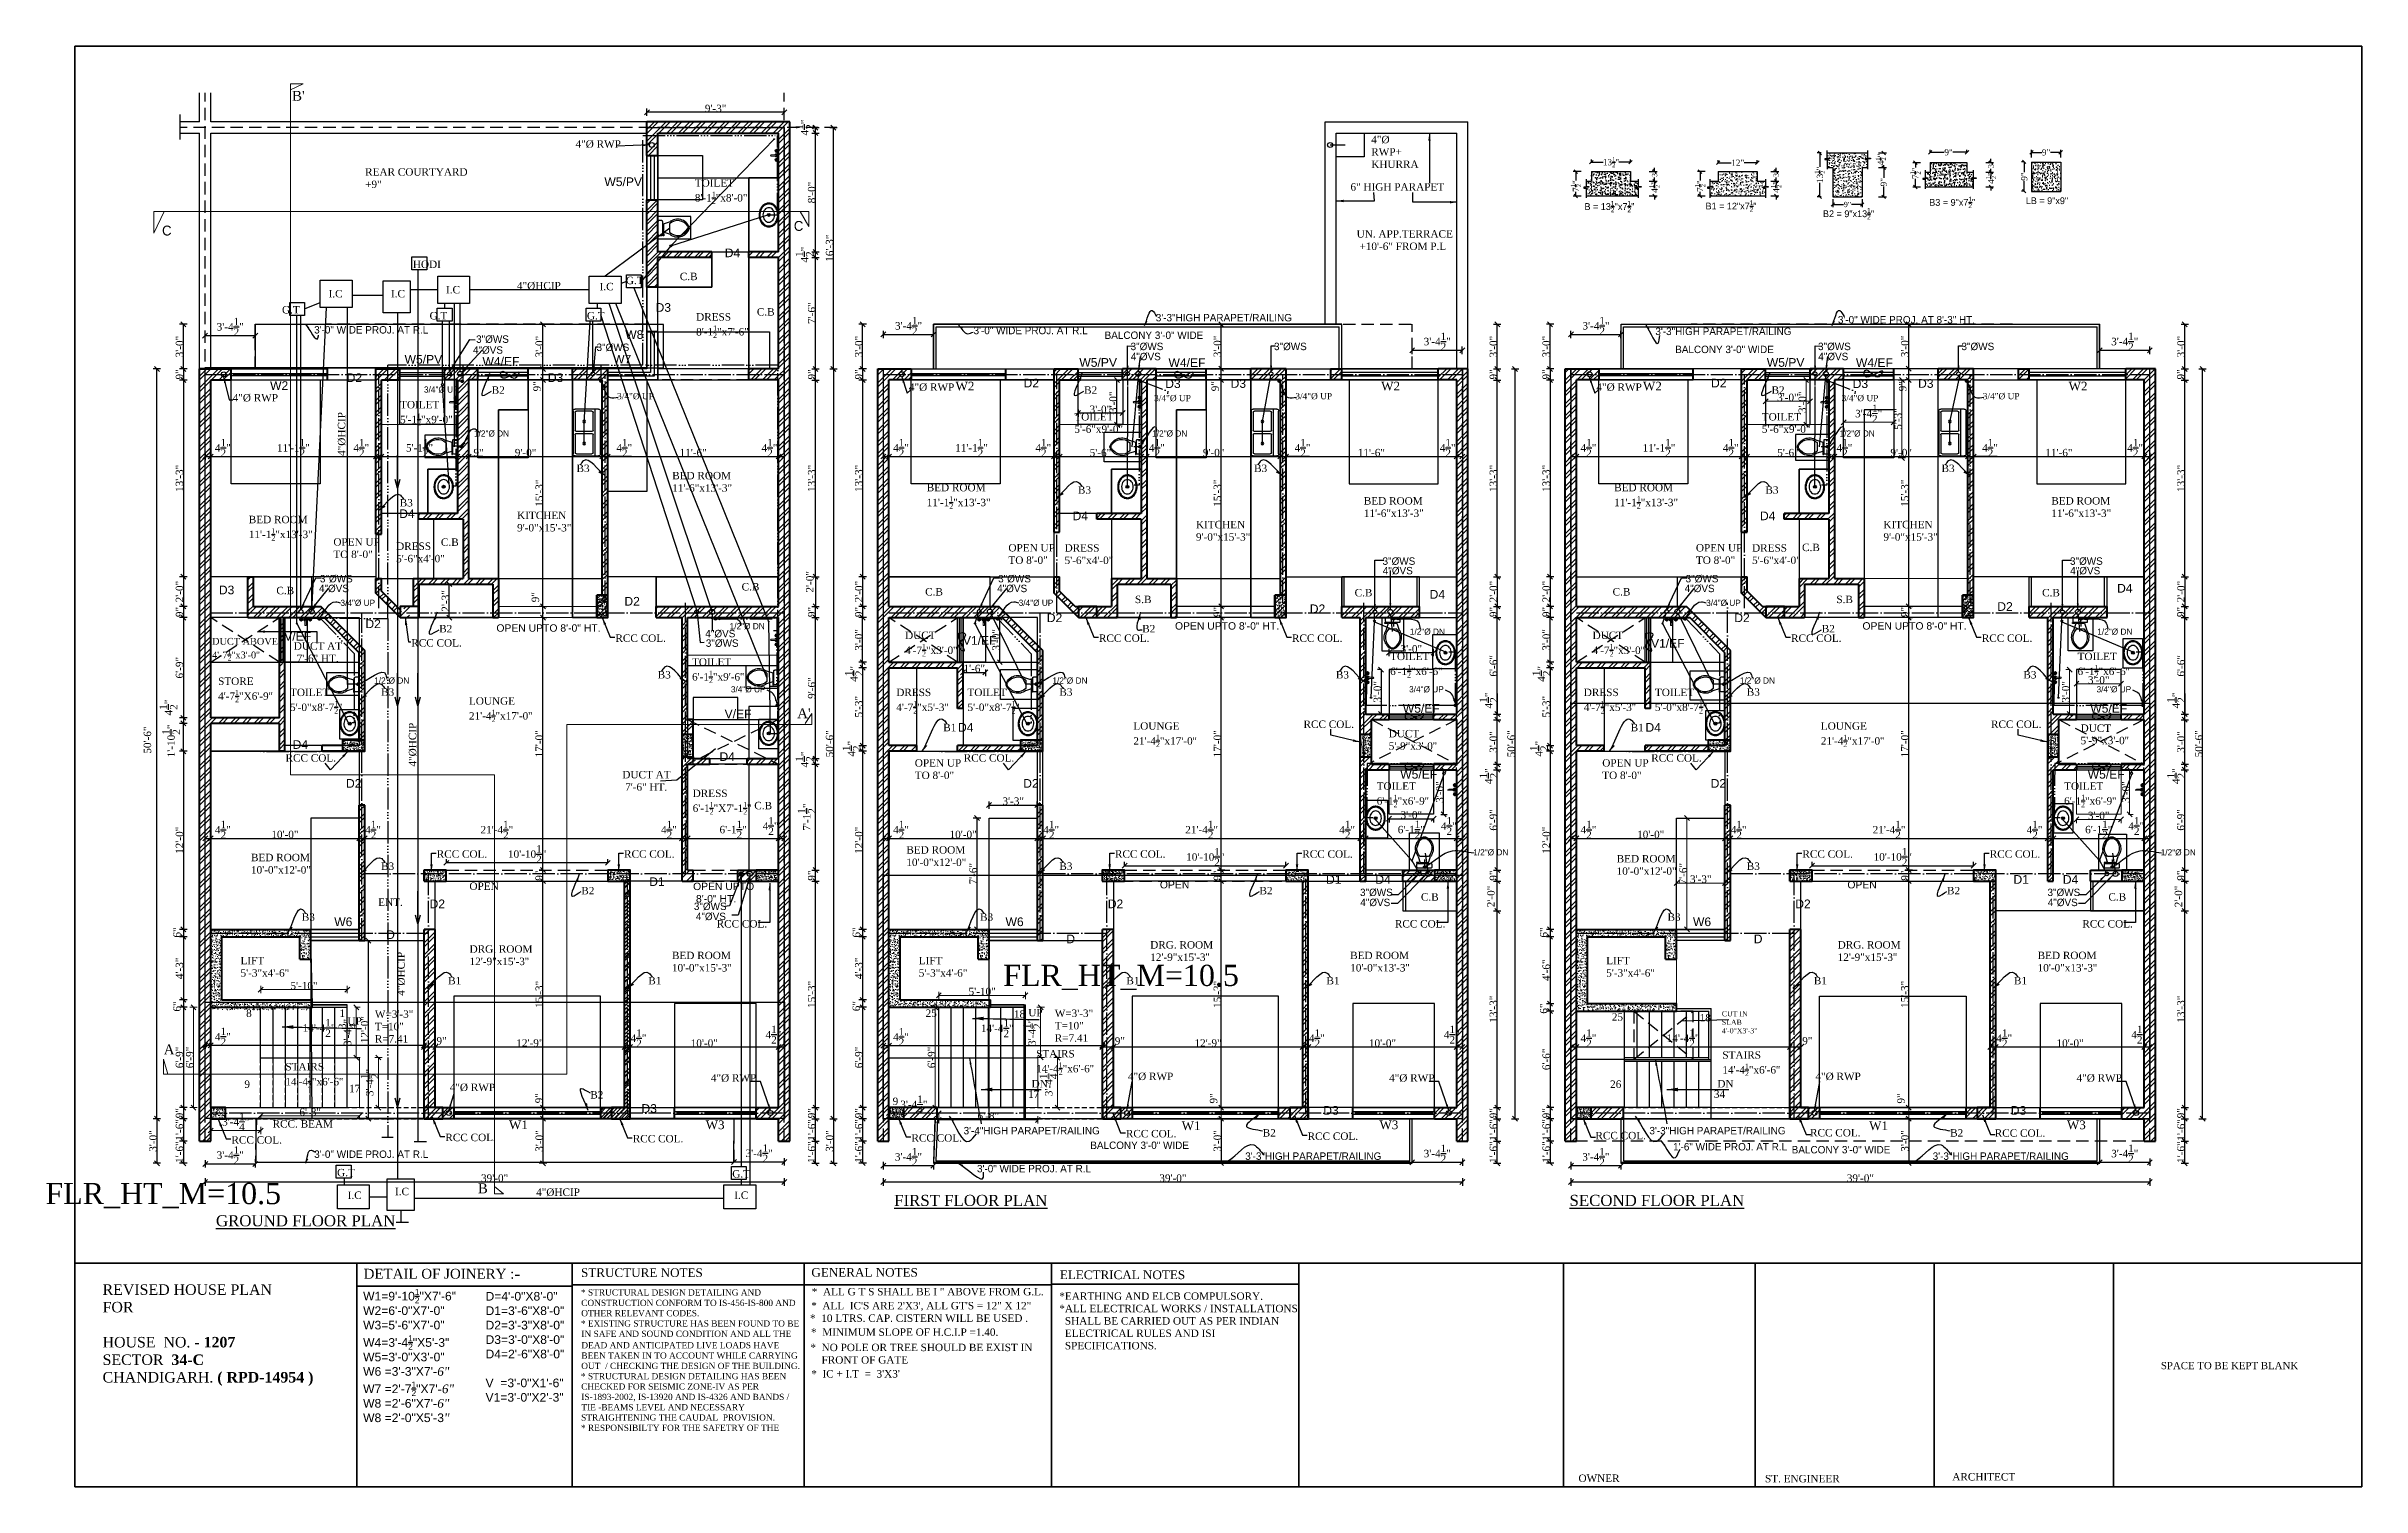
# Model space of a CAD drawing. Header units: feet. Extents: x 37458 to 42412, y -3338 to -325.
# Drawn here: x 37458 to 39330, y -1489 to -325 of the extents above; entities that cross this region are included whole.
import ezdxf

# ---------------------------------------------------------------- set-up
doc = ezdxf.new("R2010")
doc.units = ezdxf.units.FT
doc.header["$MEASUREMENT"] = 0
doc.header["$PDMODE"] = 35
doc.header["$PDSIZE"] = 8
for name, pattern in [('ACAD_ISO04W100', [30, 24, -3, 0, -3]), ('ACAD_ISO06W100', [36, 24, -3, 0, -3, 0, -3, 0, -3]), ('DASHED2', [0.375, 0.25, -0.125])]:
    doc.linetypes.add(name, pattern=pattern)
doc.layers.get('0').update_dxf_attribs({"color": 34, "lineweight": 25})
doc.layers.get('Defpoints').update_dxf_attribs({"color": 52})
for name, color, linetype in [('ACCBLK_1_DIST_BOUNDARY', 7, 'Continuous'), ('BLK_1_FLR_0_BATH', 7, 'Continuous'), ('BLK_1_FLR_0_CARPET_AREA', 25, 'Continuous'), ('BLK_1_FLR_0_CHAJJA', 7, 'Continuous'), ('BLK_1_FLR_0_ROOM_1_LIGHT_VENTILATION_1', 7, 'Continuous'), ('BLK_1_FLR_0_ROOM_2_LIGHT_VENTILATION_2', 7, 'Continuous'), ('BLK_1_FLR_0_ROOM_3_LIGHT_VENTILATION_3', 7, 'Continuous'), ('BLK_1_FLR_0_ROOM_4_LIGHT_VENTILATION_4', 7, 'Continuous'), ('BLK_1_FLR_0_ROOM_5_LIGHT_VENTILATION_5', 7, 'Continuous'), ('BLK_1_FLR_0_VENTILATION_SHAFT', 7, 'Continuous'), ('BLK_1_FLR_0_VERANDAH', 7, 'Continuous'), ('BLK_1_FLR_0_WATER_CLOSET', 7, 'Continuous'), ('BLK_1_FLR_1_CARPET_AREA', 25, 'Continuous'), ('BLK_1_FLR_1_CHAJJA', 7, 'Continuous'), ('BLK_1_FLR_1_LIGHT_VENTILATION', 7, 'Continuous'), ('BLK_1_FLR_1_ROOM_1_LIGHT_VENTILATION_1', 7, 'Continuous'), ('BLK_1_FLR_1_ROOM_2_LIGHT_VENTILATION_2', 7, 'Continuous'), ('BLK_1_FLR_1_ROOM_3_LIGHT_VENTILATION_3', 7, 'Continuous'), ('BLK_1_FLR_1_ROOM_4_LIGHT_VENTILATION_4', 7, 'Continuous'), ('BLK_1_FLR_1_ROOM_5_LIGHT_VENTILATION_5', 7, 'Continuous'), ('BLK_1_FLR_1_VENTILATION_SHAFT', 7, 'Continuous'), ('BLK_1_FLR_1_VERANDAH', 7, 'Continuous'), ('BLK_1_FLR_2_ROOM_1_LIGHT_VENTILATION_1', 7, 'Continuous'), ('BLK_1_FLR_2_ROOM_2_LIGHT_VENTILATION_2', 7, 'Continuous'), ('BLK_1_FLR_2_ROOM_3_LIGHT_VENTILATION_3', 7, 'Continuous'), ('BLK_1_FLR_2_ROOM_4_LIGHT_VENTILATION_4', 7, 'Continuous'), ('BLK_1_FLR_2_ROOM_5_LIGHT_VENTILATION_5', 7, 'Continuous'), ('WOOD', 32, 'Continuous')]:
    doc.layers.add(name, color=color, linetype=linetype)
for name, color, linetype, lineweight in [('B WALL', 203, 'Continuous', 25), ('BEAM', 6, 'ACAD_ISO04W100', 30), ('BLK_1_FLR_0_STAIR_1', 7, 'Continuous', 0), ('BLK_1_FLR_0_STAIR_1_FLIGHT_1', 7, 'Continuous', 0), ('BLK_1_FLR_0_STAIR_1_FLIGHT_2', 7, 'Continuous', 0), ('BLK_1_FLR_0_STAIR_1_LANDING_1', 7, 'Continuous', 0), ('BLK_1_FLR_1_LIFT_1', 7, 'Continuous', 0), ('BLK_1_FLR_1_STAIR_1_FLIGHT_1', 7, 'Continuous', 0), ('BLK_1_FLR_1_STAIR_1_FLIGHT_2', 7, 'Continuous', 0), ('BLK_1_FLR_1_STAIR_1_LANDING_1', 7, 'Continuous', 0), ('BLK_1_FLR_2_CARPET_AREA', 7, 'Continuous', 0), ('BLK_1_FLR_2_CHAJJA', 7, 'Continuous', 0), ('BLK_1_FLR_2_KITCHEN', 7, 'Continuous', 0), ('BLK_1_FLR_2_LIGHT_VENTILATION', 7, 'Continuous', 0), ('BLK_1_FLR_2_VENTILATION_SHAFT', 7, 'Continuous', 0), ('col', 13, 'Continuous', 50), ('col tex', 13, 'Continuous', 25), ('COL.', 44, 'Continuous', 50), ('dim', 161, 'Continuous', 25), ('dimensiom', 35, 'Continuous', 25), ('dimension', 203, 'Continuous', 25), ('FITTINGS', 150, 'Continuous', 20), ('fresh water', 171, 'ACAD_ISO06W100', 30), ('HAT', 8, 'Continuous', 13), ('HATCH', 254, 'Continuous', 13), ('joinery', 161, 'Continuous', 25), ('PROJECTION', 21, 'DASHED2', 25), ('RAILING', 113, 'Continuous', 25), ('SEAL', 102, 'Continuous', 35), ('SEC', 41, 'Continuous', 25), ('section', 31, 'Continuous', 30), ('SECTION L', 63, 'Continuous', 30), ('Sewer', 30, 'Continuous', 25), ('Srairs', 64, 'Continuous', 25), ('TEXT', 7, 'Continuous', 30), ('wall', 1, 'Continuous', 50), ('WIN', 141, 'Continuous', 25)]:
    doc.layers.add(name, color=color, linetype=linetype, lineweight=lineweight)
for name, color, linetype, plot in [('BLK_1_FLR_0_BLT_UP_AREA', 25, 'Continuous', False), ('BLK_1_FLR_0_KITCHEN', 1, 'Continuous', False), ('BLK_1_FLR_0_LIFT_1', 4, 'Continuous', False), ('BLK_1_FLR_0_REGULAR_ROOM_1', 1, 'Continuous', False), ('BLK_1_FLR_0_REGULAR_ROOM_2', 1, 'Continuous', False), ('BLK_1_FLR_0_REGULAR_ROOM_3', 1, 'Continuous', False), ('BLK_1_FLR_0_REGULAR_ROOM_4', 1, 'Continuous', False), ('BLK_1_FLR_0_REGULAR_ROOM_5', 1, 'Continuous', False), ('BLK_1_FLR_0_WASH', 7, 'Continuous', False), ('BLK_1_FLR_0_WC_BATH', 4, 'Continuous', False), ('BLK_1_FLR_1_BLT_UP_AREA', 25, 'Continuous', False), ('BLK_1_FLR_1_KITCHEN', 4, 'Continuous', False), ('BLK_1_FLR_1_REGULAR_ROOM_1', 1, 'Continuous', False), ('BLK_1_FLR_1_REGULAR_ROOM_2', 1, 'Continuous', False), ('BLK_1_FLR_1_REGULAR_ROOM_3', 1, 'Continuous', False), ('BLK_1_FLR_1_REGULAR_ROOM_4', 1, 'Continuous', False), ('BLK_1_FLR_1_REGULAR_ROOM_5', 1, 'Continuous', False), ('BLK_1_FLR_1_STAIR_1', 1, 'Continuous', False), ('BLK_1_FLR_1_WASH', 7, 'Continuous', False), ('BLK_1_FLR_1_WATER_CLOSET', 1, 'Continuous', False), ('BLK_1_FLR_1_WC_BATH', 4, 'Continuous', False), ('BLK_1_FLR_2_BLT_UP_AREA', 7, 'Continuous', False), ('BLK_1_FLR_2_REGULAR_ROOM_1', 1, 'Continuous', False), ('BLK_1_FLR_2_REGULAR_ROOM_2', 1, 'Continuous', False), ('BLK_1_FLR_2_REGULAR_ROOM_3', 1, 'Continuous', False), ('BLK_1_FLR_2_REGULAR_ROOM_4', 1, 'Continuous', False), ('BLK_1_FLR_2_REGULAR_ROOM_5', 1, 'Continuous', False), ('BLK_1_FLR_2_WASH', 4, 'Continuous', False), ('BLK_1_FLR_2_WATER_CLOSET', 4, 'Continuous', False)]:
    doc.layers.add(name, color=color, linetype=linetype, plot=plot)
doc.styles.add("4''", font='romai___.ttf', dxfattribs={"height": 7})
doc.styles.add('MAIN TEXT', font='romai___.ttf', dxfattribs={"height": 9})
doc.styles.get("Standard").update_dxf_attribs({"font": 'times.ttf', "height": 6})
doc.dimstyles.new('arrow', dxfattribs={"dimtxt": 6, "dimasz": 4, "dimexe": 3, "dimexo": 6, "dimgap": 0, "dimtad": 1, "dimzin": 3, "dimdsep": 46, "dimlunit": 4, "dimtxsty": 'Standard', "dimblk": 'OBLIQUE', "dimcen": 12, "dimclrd": 7, "dimclre": 256, "dimclrt": 7, "dimadec": 0, "dimazin": 0, "dimtfac": 1, "dimtofl": 0, "dimtmove": 0, "dimatfit": 3, "dimfxl": 3, "dimfxlon": 1, "dimtolj": 1, "dimtzin": 0, "dimlwd": -1, "dimlwe": -1, "dimarcsym": 0})
doc.dimstyles.new('DIM PLAN', dxfattribs={"dimtxt": 6, "dimasz": 2, "dimexe": 3, "dimexo": 15, "dimgap": 0, "dimtad": 0, "dimzin": 3, "dimdsep": 46, "dimlunit": 4, "dimtxsty": 'Standard', "dimcen": 12, "dimclrd": 256, "dimclre": 256, "dimclrt": 256, "dimadec": 0, "dimazin": 0, "dimtfac": 1, "dimtofl": 0, "dimtmove": 0, "dimatfit": 3, "dimfxl": 3, "dimfxlon": 1, "dimtolj": 1, "dimtzin": 0, "dimlwd": -1, "dimlwe": -1, "dimarcsym": 0})
doc.dimstyles.new('plan dim', dxfattribs={"dimtxt": 6, "dimasz": 6, "dimexe": 3, "dimexo": 9, "dimgap": 1, "dimtad": 0, "dimdec": 3, "dimzin": 3, "dimdsep": 46, "dimlunit": 4, "dimtxsty": 'Standard', "dimblk": 'DOTSMALL', "dimcen": 12, "dimclrd": 256, "dimclre": 256, "dimclrt": 3, "dimadec": 0, "dimazin": 0, "dimtfac": 1, "dimtdec": 3, "dimtofl": 0, "dimtmove": 0, "dimatfit": 3, "dimldrblk": 'OPEN30', "dimfxl": 6, "dimfxlon": 1, "dimtolj": 1, "dimtzin": 0, "dimlwd": -1, "dimlwe": -1, "dimarcsym": 0})
pattern_1 = [(45, (4748.166, -213.3995), (-4.2426407, 4.2426407), []), (45, (4750.994, -213.3995), (-4.2426407, 4.2426407), [])]
pattern_2 = [(50, (211.882, 14.0796), (7.83088, -0.68511), [0.81883, -9.00716]), (355, (211.882, 14.0796), (-1.51486, 8.21226), [0.65507, -7.20573]), (100.4514, (212.534, 14.0225), (6.31603, 7.52715), [0.6959, -7.65491]), (46.1842, (211.882, 16.263), (11.6519, -1.8071), [1.22825, -13.51074]), (96.6356, (212.853, 16.113), (10.20443, 10.6352), [1.04385, -11.48237]), (351.1842, (211.882, 16.263), (10.20443, 10.6352), [0.9826, -10.8086]), (21, (212.9736, 15.717), (6.516895, -4.3957), [0.81883, -9.00716]), (326, (212.9736, 15.717), (2.65646, 7.91702), [0.65507, -7.20573]), (71.4514, (213.517, 15.351), (9.17336, 3.52132), [0.6959, -7.65491]), (37.5, (211.8818, 14.0796), (0.132759, 3.63446), [0, -7.118388, 0, -7.314908, 0, -7.233024]), (7.5, (211.8818, 14.0796), (2.872133, 4.306097), [0, -4.17059, 0, -6.95462, 0, -2.756738]), (327.5, (209.447, 14.0796), (5.828152, -0.246249), [0, -2.729443, 0, -8.515863, 0, -11.299895]), (317.5, (208.3554, 14.0796), (6.367094, 1.092923), [0, -3.548276, 0, -5.655406, 0, -8.02456])]

msp = doc.modelspace()

# ---------------------------------------------------------------- texts
at = {"layer": 'BEAM', "ltscale": 0.75, "char_height": 6, "width": 24.426941, "attachment_point": 1}
for s, insert in [('{\\fromantic|b0|i0|c2|p2;B2}', (37818.4354, -600.216)), ('{\\fromantic|b0|i0|c2|p2;B2}', (38297.2859, -600.216)), ('{\\fromantic|b0|i0|c2|p2;B2}', (38853.0001, -600.216)), ('{\\fromantic|b0|i0|c2|p2;B3}', (37887.0349, -663.4642)), ('{\\fromantic|b0|i0|c2|p2;B3}', (38434.726, -663.4642)), ('{\\fromantic|b0|i0|c2|p2;B3}', (38990.4402, -663.4642)), ('{\\fromantic|b0|i0|c2|p2;B3}', (37744.0966, -691.268)), ('{\\fromantic|b0|i0|c2|p2;B3}', (38292.3308, -680.9442)), ('{\\fromantic|b0|i0|c2|p2;B3}', (38848.045, -680.9442)), ('{\\fromantic|b0|i0|c2|p2;B2}', (37775.9951, -793.0566)), ('{\\fromantic|b0|i0|c2|p2;B2}', (38344.3018, -793.0566)), ('{\\fromantic|b0|i0|c2|p2;B2}', (38893.5985, -793.0566)), ('{\\fromantic|b0|i0|c2|p2;B3}', (37952.6096, -830.2778)), ('{\\fromantic|b0|i0|c2|p2;B3}', (38500.8437, -830.2778)), ('{\\fromantic|b0|i0|c2|p2;B3}', (39056.5579, -830.2778)), ('{\\fromantic|b0|i0|c2|p2;B3}', (37729.0616, -844.2505)), ('{\\fromantic|b0|i0|c2|p2;B3}', (38277.2958, -844.2505)), ('{\\fromantic|b0|i0|c2|p2;B3}', (38833.0099, -844.2505)), ('{\\fromantic|b0|i0|c2|p2;B1}', (38183.4329, -872.95)), ('{\\fromantic|b0|i0|c2|p2;B1}', (38739.1471, -872.95)), ('{\\fromantic|b0|i0|c2|p2;B3}', (37729.0309, -984.9936)), ('{\\fromantic|b0|i0|c2|p2;B3}', (38277.265, -984.9936)), ('{\\fromantic|b0|i0|c2|p2;B3}', (38832.9792, -984.9936)), ('{\\fromantic|b0|i0|c2|p2;B2}', (37890.8595, -1004.7428)), ('{\\fromantic|b0|i0|c2|p2;B2}', (38439.0936, -1004.7428)), ('{\\fromantic|b0|i0|c2|p2;B2}', (38994.8078, -1004.7428)), ('{\\fromantic|b0|i0|c2|p2;B3}', (37664.9705, -1026.0872)), ('{\\fromantic|b0|i0|c2|p2;B3}', (38213.2046, -1026.0872)), ('{\\fromantic|b0|i0|c2|p2;B3}', (38768.9188, -1026.0872)), ('{\\fromantic|b0|i0|c2|p2;B1}', (37783.2545, -1077.4722)), ('{\\fromantic|b0|i0|c2|p2;B1}', (37945.0156, -1077.4722)), ('{\\fromantic|b0|i0|c2|p2;B1}', (38331.4886, -1077.4722)), ('{\\fromantic|b0|i0|c2|p2;B1}', (38493.2498, -1077.4722)), ('{\\fromantic|b0|i0|c2|p2;B1}', (38887.2028, -1077.4722)), ('{\\fromantic|b0|i0|c2|p2;B1}', (39048.9639, -1077.4722)), ('{\\fromantic|b0|i0|c2|p2;B2}', (37898.1093, -1169.7706)), ('{\\fromantic|b0|i0|c2|p2;B2}', (38441.6835, -1200.4717)), ('{\\fromantic|b0|i0|c2|p2;B2}', (38997.3976, -1200.4717))]:
    msp.add_mtext(s, dxfattribs=dict(at, insert=insert))
at = {"layer": 'BLK_1_FLR_0_STAIR_1', "insert": (37457.6653, -1243.9672), "char_height": 17.115404, "width": 182.56431, "attachment_point": 1}
msp.add_mtext('FLR_HT_M=10.5', dxfattribs=at)
at = {"layer": 'BLK_1_FLR_1_STAIR_1', "color": 7, "insert": (38231.9296, -1067.6806), "char_height": 17.115404, "width": 182.56431, "attachment_point": 1}
msp.add_mtext('FLR_HT_M=10.5', dxfattribs=at)
at = {"layer": 'col tex', "ltscale": 0.75, "char_height": 8, "width": 40.652874, "attachment_point": 1}
for insert in [(37753.461, -804.5305), (37918.4733, -800.7084), (38309.3241, -800.7084), (38465.3667, -800.7084), (38868.785, -800.7084), (39022.998, -800.7084), (38474.6977, -870.2767), (39030.4119, -870.2767), (37651.8039, -897.498), (38200.0381, -897.498), (38755.7523, -897.498), (37774.0302, -975.1371), (37925.4586, -975.1371), (38322.2643, -975.1371), (38473.6928, -975.1371), (38877.9785, -975.1371), (39029.407, -975.1371), (38000.3146, -1031.542), (38548.5488, -1031.542), (39104.2629, -1031.542), (37608.0969, -1206.1733), (37780.9989, -1204.2015), (37932.5206, -1205.1576), (38157.7745, -1204.5897), (38331.1029, -1201.1054), (38477.9938, -1203.1874), (38710.652, -1202.6879), (38884.1341, -1200.3647), (39033.4639, -1200.6658)]:
    msp.add_mtext('\\A1;{\\H0.75x;RCC COL.}', dxfattribs=dict(at, insert=insert))
at = {"layer": 'fresh water', "ltscale": 0.75, "char_height": 5, "width": 34.965431, "attachment_point": 1, "style": "4''"}
for s, insert in [('3/4"%%C UP', (37763.7041, -600.3071)), ('{\\fRomantic|b0|i0|c2|p2;3/4"%%C UP}', (37919.8143, -605.6362)), ('{\\fRomantic|b0|i0|c2|p2;3/4"%%C UP}', (38353.9077, -607.2187)), ('{\\fRomantic|b0|i0|c2|p2;3/4"%%C UP}', (38468.0485, -605.6362)), ('{\\fRomantic|b0|i0|c2|p2;3/4"%%C UP}', (38909.6219, -607.2187)), ('{\\fRomantic|b0|i0|c2|p2;3/4"%%C UP}', (39023.7627, -605.6362)), ('1/2"%%C DN', (37804.1178, -635.8033)), ('1/2"%%C DN', (38352.3519, -635.8033)), ('1/2"%%C DN', (38908.0661, -635.8033)), ('3/4"%%C UP', (37696.1948, -772.6648)), ('3/4"%%C UP', (38244.429, -772.6648)), ('3/4"%%C UP', (38800.1432, -772.6648)), ('1/2"%%C DN', (38010.7927, -791.5452)), ('1/2"%%C DN', (38560.6258, -795.9383)), ('1/2"%%C DN', (39116.34, -795.9383)), ('1/2"%%C DN', (37723.4524, -835.4665)), ('1/2"%%C DN', (38271.6865, -835.4665)), ('1/2"%%C DN', (38827.4007, -835.4665)), ('3/4"%%C UP', (38011.7852, -842.5236)), ('3/4"%%C UP', (38560.0194, -842.5236)), ('3/4"%%C UP', (39115.7335, -842.5236)), ('1/2"%%C DN', (38611.8794, -974.2953)), ('1/2"%%C DN', (39167.5936, -974.2953))]:
    msp.add_mtext(s, dxfattribs=dict(at, insert=insert))
at = {"layer": 'joinery', "lineweight": 25, "attachment_point": 1, "style": "4''"}
for s, insert, char_height, width in [('\\A1;{\\fArial|b0|i0|c0|p34;W5/PV}', (37909.5328, -431.3897), 7, 32.979306), ('\\A1;{\\fArial|b0|i0|c0|p34;D4}', (38006.8555, -488.838), 7, 10.036161), ('\\A1;{\\fArial|b0|i0|c0|p34;D3}', (37950.9013, -532.9659), 7, 10.036161), ('\\A1;{\\fArial|b0|i0|c0|p34;W8}', (37926.3949, -554.8894), 7, 32.979306), ('\\A1;{\\fArial|b0|i0|c0|p34;W5/PV}', (37748.0253, -574.9031), 7, 32.979306), ('\\A1;{\\fArial|b0|i0|c0|p34;W4/EF}', (37810.9929, -576.6118), 7, 30.531155), ('\\A1;{\\fArial|b0|i0|c0|p34;W7}', (37916.6506, -574.7598), 7, 32.979306), ('\\A1;{\\fArial|b0|i0|c0|p34;W5/PV}', (38293.4592, -577.4241), 7, 31.479306), ('\\A1;{\\fArial|b0|i0|c0|p34;W4/EF}', (38365.5183, -577.6111), 7, 30.531155), ('\\A1;{\\fArial|b0|i0|c0|p34;W5/PV}', (38849.1734, -577.4241), 7, 31.479306), ('\\A1;{\\fArial|b0|i0|c0|p34;W4/EF}', (38921.2325, -577.6111), 7, 30.531155), ('\\A1;{\\fArial|b0|i0|c0|p34;W2}', (37639.3084, -596.115), 7, 30.531155), ('\\A1;{\\fArial|b0|i0|c0|p34;D2}', (37701.152, -589.7169), 7, 10.036161), ('\\A1;{\\fArial|b0|i0|c0|p34;D3}', (37863.7955, -589.7169), 7, 10.036161), ('\\A1;{\\fRomantic|b0|i0|c2|p2;W2}', (38193.3706, -596.5342), 7, 16.360485), ('\\A1;{\\fArial|b0|i0|c0|p34;D2}', (38248.3605, -594.0815), 7, 10.036161), ('\\A1;{\\fArial|b0|i0|c0|p34;D3}', (38362.8889, -594.5838), 7, 10.036161), ('\\A1;{\\fArial|b0|i0|c0|p34;D3}', (38415.7286, -594.4204), 7, 10.036161), ('\\A1;{\\fRomantic|b0|i0|c2|p2;W2}', (38537.436, -596.5342), 7, 16.360485), ('\\A1;{\\fRomantic|b0|i0|c2|p2;W2}', (38749.0847, -596.5342), 7, 16.360485), ('\\A1;{\\fArial|b0|i0|c0|p34;D2}', (38804.0747, -594.0815), 7, 10.036161), ('\\A1;{\\fArial|b0|i0|c0|p34;D3}', (38918.6031, -594.5838), 7, 10.036161), ('\\A1;{\\fArial|b0|i0|c0|p34;D3}', (38971.4428, -594.4204), 7, 10.036161), ('\\A1;{\\fRomantic|b0|i0|c2|p2;W2}', (39093.1502, -596.5342), 7, 16.360485), ('\\A1;{\\fArial|b0|i0|c0|p34;D4}', (37743.6803, -699.6295), 7, 10.036161), ('\\A1;{\\fArial|b0|i0|c0|p34;D4}', (38287.9517, -701.4041), 7, 10.036161), ('\\A1;{\\fArial|b0|i0|c0|p34;D4}', (38843.6659, -701.4041), 7, 10.036161), ('\\A1;{\\fRomantic|b0|i0|c2|p2;OPEN UP TO 8\'-0"}', (37690.4796, -722.9588), 6, 40.020405), ('\\A1;{\\fRomantic|b0|i0|c2|p2;OPEN UP TO 8\'-0"}', (38236.15, -727.6727), 6, 40.020405), ('\\A1;{\\fRomantic|b0|i0|c2|p2;OPEN UP TO 8\'-0"}', (38791.8642, -727.6727), 6, 40.020405), ('\\A1;{\\fArial|b0|i0|c0|p34;D3}', (37597.8937, -761.2624), 7, 10.036161), ('\\A1;{\\fArial|b0|i0|c0|p34;D4}', (38576.6037, -764.8372), 7, 10.036161), ('\\A1;{\\fArial|b0|i0|c0|p34;D4}', (39132.3179, -759.8912), 7, 10.036161), ('\\A1;{\\fArial|b0|i0|c0|p34;D2}', (37925.6989, -770.4123), 7, 10.036161), ('\\A1;{\\fArial|b0|i0|c0|p34;D2}', (38267.1686, -783.7539), 7, 10.036161), ('\\A1;{\\fArial|b0|i0|c0|p34;D2}', (38479.7555, -776.4893), 7, 10.036161), ('\\A1;{\\fArial|b0|i0|c0|p34;D2}', (38822.8828, -783.7539), 7, 10.036161), ('\\A1;{\\fArial|b0|i0|c0|p34;D2}', (39035.4697, -774.6436), 7, 10.036161), ('\\A1;{\\fArial|b0|i0|c0|p34;V/EF}', (37650.7509, -798.7374), 7, 10.036161), ('\\A1;{\\fArial|b0|i0|c0|p34;D2}', (37716.3346, -788.6316), 7, 10.036161), ('\\A1;{\\fArial|b0|i0|c0|p34;OPEN UPTO 8\'-0" HT.}', (37822.2352, -792.5157), 6, 87.14067), ('\\A1;{\\fArial|b0|i0|c0|p34;V1/EF}', (38199.3343, -802.0744), 7, 10.036161), ('\\A1;{\\fArial|b0|i0|c0|p34;OPEN UPTO 8\'-0" HT.}', (38370.7835, -790.8208), 6, 87.14067), ('\\A1;{\\fArial|b0|i0|c0|p34;V1/EF}', (38755.5758, -804.4037), 7, 10.036161), ('\\A1;{\\fArial|b0|i0|c0|p34;OPEN UPTO 8\'-0" HT.}', (38926.4977, -790.8208), 6, 87.14067), ('\\A1;{\\fArial|b0|i0|c0|p34;W5/EF}', (38554.9475, -856.9669), 7, 10.036161), ('\\A1;{\\fArial|b0|i0|c0|p34;W5/EF}', (39110.6617, -856.9669), 7, 10.036161), ('\\A1;{\\fArial|b0|i0|c0|p34;V/EF}', (38006.7133, -861.4669), 7, 10.036161), ('\\A1;{\\fArial|b0|i0|c0|p34;D4}', (38195.3658, -872.3585), 7, 10.036161), ('\\A1;{\\fArial|b0|i0|c0|p34;D4}', (38751.0799, -872.3585), 7, 10.036161), ('\\A1;{\\fArial|b0|i0|c0|p34;D4}', (37657.5461, -886.1674), 7, 10.036161), ('\\A1;{\\fArial|b0|i0|c0|p34;D4}', (38002.578, -895.9143), 7, 10.036161), ('\\A1;{\\fRomantic|b0|i0|c2|p2;OPEN UP TO 8\'-0"}', (38160.4471, -901.5259), 6, 40.020405), ('\\A1;{\\fArial|b0|i0|c0|p34;W5/EF}', (38552.8487, -910.2478), 7, 10.036161), ('\\A1;{\\fRomantic|b0|i0|c2|p2;OPEN UP TO 8\'-0"}', (38716.1613, -901.5259), 6, 40.020405), ('\\A1;{\\fArial|b0|i0|c0|p34;W5/EF}', (39108.5629, -910.2478), 7, 10.036161), ('\\A1;{\\fArial|b0|i0|c0|p34;D2}', (37700.6727, -917.5887), 7, 10.036161), ('\\A1;{\\fArial|b0|i0|c0|p34;D2}', (38248.0781, -917.5887), 7, 10.036161), ('\\A1;{\\fArial|b0|i0|c0|p34;D2}', (38803.7923, -917.5887), 7, 10.036161), ('\\A1;{\\fRomantic|b0|i0|c2|p2;OPEN }', (37800.4417, -1001.1193), 6, 29.338765), ('\\A1;{\\fArial|b0|i0|c0|p34;D1}', (37945.7693, -996.9796), 7, 10.036161), ('\\A1;{\\fArial|b0|i0|c0|p34;OPEN UPTO\\P 8\'-0" HT.}', (37981.2343, -1001.2911), 6, 52.893228), ('\\A1;{\\fArial|b0|i0|c0|p34;OPEN }', (38358.5897, -999.9435), 6, 27.685819), ('\\A1;{\\fArial|b0|i0|c0|p34;D1}', (38492.8701, -995.2117), 7, 10.036161), ('\\A1;{\\fArial|b0|i0|c0|p34;D4}', (38532.7463, -995.2304), 7, 10.036161), ('\\A1;{\\fArial|b0|i0|c0|p34;OPEN }', (38914.3038, -999.9435), 6, 27.685819), ('\\A1;{\\fArial|b0|i0|c0|p34;D1}', (39048.5842, -995.2117), 7, 10.036161), ('\\A1;{\\fArial|b0|i0|c0|p34;D4}', (39088.4605, -995.2304), 7, 10.036161), ('\\A1;{\\fArial|b0|i0|c0|p34;W6}', (37691.1697, -1029.4151), 7, 10.036161), ('\\A1;{\\fArial|b0|i0|c0|p34;D2}', (37768.2192, -1014.9354), 7, 10.036161), ('\\A1;{\\fArial|b0|i0|c0|p34;W6}', (38233.7883, -1029.4151), 7, 10.036161), ('\\A1;{\\fArial|b0|i0|c0|p34;D2}', (38316.4534, -1014.9354), 7, 10.036161), ('\\A1;{\\fArial|b0|i0|c0|p34;W6}', (38789.5024, -1029.4151), 7, 10.036161), ('\\A1;{\\fArial|b0|i0|c0|p34;D2}', (38872.1676, -1014.9354), 7, 10.036161), ('\\A1;{\\fArial|b0|i0|c0|p34;D}', (37733.0841, -1039.8288), 7, 10.036161), ('\\A1;{\\fArial|b0|i0|c0|p34;D}', (38282.9139, -1043.2626), 7, 10.036161), ('\\A1;{\\fArial|b0|i0|c0|p34;D}', (38838.6281, -1043.2626), 7, 10.036161), ('\\A1;{\\fRomantic|b0|i0|c2|p2;W1}', (37832.4151, -1193.5043), 7, 16.360485), ('\\A1;{\\fArial|b0|i0|c0|p34;D3}', (37939.4774, -1180.2988), 7, 10.036161), ('\\A1;{\\fRomantic|b0|i0|c2|p2;W3}', (37991.4166, -1193.5043), 7, 16.360485), ('\\A1;{\\fRomantic|b0|i0|c2|p2;W1}', (38376.1671, -1194.2261), 7, 16.360485), ('\\A1;{\\fArial|b0|i0|c0|p34;D3}', (38490.6251, -1181.8328), 7, 10.036161), ('\\A1;{\\fRomantic|b0|i0|c2|p2;W3}', (38536.0602, -1193.5043), 7, 16.360485), ('\\A1;{\\fRomantic|b0|i0|c2|p2;W1}', (38931.8813, -1194.2261), 7, 16.360485), ('\\A1;{\\fArial|b0|i0|c0|p34;D3}', (39046.3392, -1181.8328), 7, 10.036161), ('\\A1;{\\fRomantic|b0|i0|c2|p2;W3}', (39091.7744, -1193.5043), 7, 16.360485)]:
    msp.add_mtext(s, dxfattribs=dict(at, insert=insert, char_height=char_height, width=width))
at = {"layer": 'SEC', "ltscale": 0.75, "char_height": 8, "width": 18.125994, "attachment_point": 1, "style": "4''"}
for s, insert in [("\\A1;{\\fRomantic|b0|i0|c2|p2;B'}", (37657.0436, -361.4632)), ('\\A1;C', (38062.6617, -466.5837)), ('\\A1;C', (37551.9777, -470.3333)), ("\\A1;{\\fRomantic|b0|i0|c2|p2;A'}", (38065.3568, -860.3988)), ('\\A1;{\\fRomantic|b0|i0|c2|p2;A}', (37553.2975, -1132.0532)), ('\\A1;{\\fRomantic|b0|i0|c2|p2;B}', (37807.2205, -1244.316))]:
    msp.add_mtext(s, dxfattribs=dict(at, insert=insert))
at = {"layer": 'Sewer', "ltscale": 0.75, "char_height": 6, "attachment_point": 1, "style": "4''"}
for s, insert, width in [('{\\fRomantic|b0|i0|c2|p2;4"%%C RWP}', (37886.1917, -401.3884), 37.275361), ('{\\fRomantic|b0|i0|c2|p2;4"%%C RWP+\\PKHURRA}', (38529.438, -397.7468), 37.275361), ('{\\fRomantic|b0|i0|c2|p2;HODI}', (37754.7144, -498.5764), 7.544379), ('{\\fRomantic|b0|i0|c2|p2;I.C}', (37686.573, -522.3382), 7.544379), ('{\\fRomantic|b0|i0|c2|p2;I.C}', (37737.019, -522.3325), 7.544379), ('{\\fRomantic|b0|i0|c2|p2;I.C}', (37781.5197, -519.1156), 7.544379), ('{\\fRomantic|b0|i0|c2|p2;4"%%CHCIP}', (37838.8736, -515.8587), 7.544379), ('{\\fRomantic|b0|i0|c2|p2;I.C}', (37905.6814, -516.5884), 7.544379), ('{\\fRomantic|b0|i0|c2|p2;G.T}', (37926.8857, -511.635), 7.544379), ('{\\fRomantic|b0|i0|c2|p2;G.T}', (37648.949, -535.3265), 7.544379), ('{\\fRomantic|b0|i0|c2|p2;G.T}', (37768.2259, -540.1464), 7.544379), ('{\\fRomantic|b0|i0|c2|p2;G.T}', (37895.4174, -540.1464), 7.544379), ('3"%%CWS', (37805.8436, -559.0633), 24.997945), ('4"%%CVS', (37803.2864, -567.8653), 24.997945), ('3"%%CWS', (37903.1998, -565.6499), 24.997945), ('3"%%CWS', (38334.8777, -564.9696), 24.997945), ('4"%%CVS', (38335.0618, -573.1128), 24.997945), ('3"%%CWS', (38450.8123, -564.9696), 24.997945), ('3"%%CWS', (38890.5919, -564.9696), 24.997945), ('4"%%CVS', (38890.776, -573.1128), 24.997945), ('3"%%CWS', (39006.5264, -564.9696), 24.997945), ('{\\fRomantic|b0|i0|c2|p2;4"%%C RWP}', (38155.7128, -597.845), 37.275361), ('{\\fRomantic|b0|i0|c2|p2;4"%%C RWP}', (38711.427, -597.845), 37.275361), ('{\\fRomantic|b0|i0|c2|p2;4"%%C RWP}', (37609.063, -606.4496), 37.275361), ('3"%%CWS', (38538.558, -738.4452), 24.997945), ('4"%%CVS', (38538.7421, -746.1455), 24.997945), ('3"%%CWS', (39094.2722, -738.4452), 24.997945), ('4"%%CVS', (39094.4563, -746.1455), 24.997945), ('4"%%CVS', (37678.7967, -760.5389), 24.997945), ('3"%%CWS', (37679.6025, -752.6313), 24.997945), ('4"%%CVS', (38227.0308, -760.5389), 24.997945), ('3"%%CWS', (38227.8366, -752.6313), 24.997945), ('4"%%CVS', (38782.745, -760.5389), 24.997945), ('3"%%CWS', (38783.5508, -752.6313), 24.997945), ('4"%%CVS', (37991.1281, -797.0108), 24.997945), ('3"%%CWS', (37991.5428, -804.7214), 24.997945), ('3"%%CWS', (38520.3604, -1006.1357), 24.997945), ('3"%%CWS', (39076.0746, -1006.1357), 24.997945), ('3"%%CWS', (37981.8721, -1017.4331), 24.997945), ('4"%%CVS', (37983.5031, -1025.5762), 26.955615), ('4"%%CVS', (38520.5446, -1014.2788), 24.997945), ('4"%%CVS', (39076.2587, -1014.2788), 24.997945), ('{\\fRomantic|b0|i0|c2|p2;4"%%C RWP}', (37995.6232, -1156.1049), 37.275361), ('{\\fRomantic|b0|i0|c2|p2;4"%%C RWP}', (38332.7538, -1154.8464), 37.275361), ('{\\fRomantic|b0|i0|c2|p2;4"%%C RWP}', (38543.8574, -1156.1049), 37.275361), ('{\\fRomantic|b0|i0|c2|p2;4"%%C RWP}', (38888.468, -1154.8464), 37.275361), ('{\\fRomantic|b0|i0|c2|p2;4"%%C RWP}', (39099.5716, -1156.1049), 37.275361), ('{\\fRomantic|b0|i0|c2|p2;4"%%C RWP}', (37784.5197, -1163.7075), 37.275361), ('{\\fRomantic|b0|i0|c2|p2;G.T}', (37693.4723, -1232.6167), 7.544379), ('{\\fRomantic|b0|i0|c2|p2;G.T}', (38012.9103, -1233.6392), 7.544379), ('{\\fRomantic|b0|i0|c2|p2;I.C}', (37702.0572, -1250.8886), 7.544379), ('{\\fRomantic|b0|i0|c2|p2;I.C}', (37740.3055, -1247.8714), 7.544379), ('{\\fRomantic|b0|i0|c2|p2;4"%%CHCIP}', (37854.3654, -1248.4327), 7.544379), ('{\\fRomantic|b0|i0|c2|p2;I.C}', (38014.5425, -1250.8886), 7.544379)]:
    msp.add_mtext(s, dxfattribs=dict(at, insert=insert, width=width))
at = {"layer": 'Sewer', "ltscale": 0.75, "char_height": 6, "width": 7.544379, "attachment_point": 1, "rotation": 90, "style": "4''"}
for insert in [(37694.0763, -656.4591), (37751.4652, -907.4942), (37742.1866, -1092.6911)]:
    msp.add_mtext('{\\fRomantic|b0|i0|c2|p2;4"%%CHCIP}', dxfattribs=dict(at, insert=insert))
at = {"layer": 'Srairs', "ltscale": 0.75, "char_height": 8, "width": 21.352961, "attachment_point": 1}
for s, insert in [('\\A1;{\\H0.75x;17}', (38252.0504, -1169.1918)), ('\\A1;{\\H0.75x;34}', (38806.4146, -1169.1918))]:
    msp.add_mtext(s, dxfattribs=dict(at, insert=insert))
at = {"layer": 'TEXT'}
for s, height, p in [('STRUCTURE NOTES', 7, (37890.6668, -1319.971, -5.2996)), ('GENERAL NOTES', 7, (38076.8507, -1319.7498, -21.7477)), ('ELECTRICAL NOTES', 7, (38277.6728, -1321.7091, -27.112)), ('* STRUCTURAL DESIGN DETAILING AND', 5, (37890.572, -1334.956, -5.2996)), ('CONSTRUCTION CONFORM TO IS-456-IS-800 AND', 5, (37890.8013, -1343.3781, -5.2996)), ('OTHER RELEVANT CODES.', 5, (37890.8013, -1351.7114, -5.2996)), ('* EXISTING STRUCTURE HAS BEEN FOUND TO BE', 5, (37890.572, -1360.0447, -5.2996)), ('IN SAFE AND SOUND CONDITION AND ALL THE', 5, (37890.9122, -1368.3781, -5.2996)), ('DEAD AND ANTICIPATED LIVE LOADS HAVE', 5, (37890.89, -1377.5945, -5.2996)), ('BEEN TAKEN IN TO ACCOUNT WHILE CARRYING', 5, (37890.9048, -1385.9278, -5.2996)), ('* STRUCTURAL DESIGN DETAILING HAS BEEN', 5, (37890.572, -1402.6389, -5.2996)), ('OUT  / CHECKING THE DESIGN OF THE BUILDING.', 5, (37890.8013, -1394.3055, -5.2996)), ('CHECKED FOR SEISMIC ZONE-IV AS PER', 5, (37890.8013, -1410.9722, -5.2996)), ('IS-1893-2002, IS-13920 AND IS-4326 AND BANDS /', 5, (37890.9122, -1419.3499, -5.2996)), ('* RESPONSIBILTY FOR THE SAFETRY OF THE', 5, (37890.572, -1444.3499, -5.2996)), ('TIE -BEAMS LEVEL AND NECESSARY', 5, (37890.9196, -1427.6833, -5.2996)), ('STRAIGHTENING THE CAUDAL  PROVISION.', 5, (37890.7273, -1436.0166, -5.2996))]:
    msp.add_text(s, height=height, dxfattribs=at).set_placement(p)
at = {"layer": 'TEXT', "ltscale": 0.75}
for s, p in [('*  ALL G T S SHALL BE I " ABOVE FROM G.L.', (38077.2073, -1334.8215, -21.7477)), ('*  ALL  IC\'S ARE 2\'X3\', ALL GT\'S = 12" X 12"', (38076.7073, -1346.1275, -21.7477)), ('*  10 LTRS. CAP. CISTERN WILL BE USED .', (38075.7823, -1356.2299, -21.7477)), ('*  MINIMUM SLOPE OF H.C.I.P =1.40.', (38076.5729, -1367.5174, -21.7477)), ('*  NO POLE OR TREE SHOULD BE EXIST IN ', (38076.0565, -1379.8955, -21.7477)), ('    FRONT OF GATE', (38076.0074, -1390.0019, -21.7477)), ("*  IC + I.T  =  3'X3'", (38076.7732, -1401.2159, -30.7477))]:
    msp.add_text(s, height=6, dxfattribs=at).set_placement(p)
at = {"layer": 'TEXT', "lineweight": 30, "ltscale": 0.75}
for s, p in [('ARCHITECT', (38999.1152, -1484.412, -8.8016)), ('OWNER', (38696.9461, -1485.5725, -6.0998))]:
    msp.add_text(s, height=6, dxfattribs=at).set_placement(p)
at = {"layer": 'TEXT', "ltscale": 0.75, "attachment_point": 1}
for s, insert, char_height, width in [('\\A1;{\\H0.75x;REAR COURTYARD\\P+9"}', (37716.1161, -423.9581), 8, 120.49181), ('\\A1;{\\H0.75x;C.B}', (37970.4957, -508.4156), 8, 15.686417), ('\\A1;{\\H0.75x;C.B}', (38032.8103, -537.0317), 8, 15.686417), ('\\A1;{\\H0.75x;BED ROOM\\P11\'-1\\H0.7x;\\S1/2;\\H1.429x;"x13\'-3"}', (38170.0851, -679.0224), 8, 64.629922), ('\\A1;{\\H0.75x;BED ROOM\\P11\'-1\\H0.7x;\\S1/2;\\H1.429x;"x13\'-3"}', (38725.7992, -679.0224), 8, 64.629922), ('\\A1;{\\H0.75x;BED ROOM\\P11\'-1\\H0.7x;\\S1/2;\\H1.429x;"x13\'-3"}', (37622.0893, -704.8338), 8, 64.629922), ('\\A1;{\\H0.75x;KITCHEN\\P9\'-0"x15\'-3\\H1x;"}', (37838.9674, -701.4684), 8, 70.629922), ('\\A1;{\\H0.75x;KITCHEN\\P9\'-0"x15\'-3\\H1x;"}', (38387.7355, -708.9059), 8, 70.629922), ('\\A1;{\\H0.75x;KITCHEN\\P9\'-0"x15\'-3\\H1x;"}', (38943.4497, -708.9059), 8, 70.629922), ('\\A1;{\\H0.75x;C.B}', (37777.4194, -723.1401), 8, 15.686417), ('\\A1;{\\H0.75x;C.B}', (38877.664, -727.3612), 8, 15.686417), ('\\A1;{\\H0.75x;C.B}', (37644.3966, -762.2254), 8, 15.686417), ('\\A1;{\\H0.75x;C.B}', (38020.4926, -759.1604), 8, 15.686417), ('\\A1;{\\H0.75x;C.B}', (38168.8296, -763.2531), 8, 15.686417), ('\\A1;{\\H0.75x;C.B}', (38516.012, -763.9524), 8, 15.686417), ('\\A1;{\\H0.75x;C.B}', (38724.5438, -763.2531), 8, 15.686417), ('\\A1;{\\H0.75x;C.B}', (39071.7262, -763.9524), 8, 15.686417), ('\\A1;\\pi-16,l24,t24;{\\H0.75x;S.B}', (38330.424, -769.4018), 8, 15.686417), ('\\A1;\\pi-16,l24,t24;{\\H0.75x;S.B}', (38897.407, -769.4018), 8, 15.686417), ('\\A1;DUCT ABOVE\\P4\'-7{\\H0.7x;\\S1/2;}"x3\'-0\'\'', (37592.4001, -803.4926), 5.5, 63.343534), ('\\A1;{\\H0.75x;DUCT\\P4\'-7\\H0.7x;\\S1/2;\\H1.429x;"x3\'-0\'\'}', (38152.6144, -798.4431), 8, 63.343534), ('\\A1;{\\H0.75x;DUCT\\P4\'-7\\H0.7x;\\S1/2;\\H1.429x;"x3\'-0\'\'}', (38708.3286, -798.4431), 8, 63.343534), ('\\A1;{\\H0.75x;DUCT AT\\P 7\'-6" HT.}', (37658.499, -807.0276), 8, 63.343534), ('\\A1;{\\H0.75x;TOILET\\P6\'-1\\H0.7x;\\S1/2;\\H1.429x;"x9\'-6\\H1x;\'\'}', (37980.3609, -819.9516), 8, 63.343534), ('\\A1;{\\H0.75x;TOILET\\P6\'-1\\H0.7x;\\S1/2;\\H1.429x;"x6\'-6\'\'}', (38544.6793, -815.4495), 8, 63.343534), ('\\A1;{\\H0.75x;TOILET\\P6\'-1\\H0.7x;\\S1/2;\\H1.429x;"x6\'-6\'\'}', (39100.3934, -815.4495), 8, 63.343534), ('\\A1;{\\H0.75x;STORE\\P4\'-7\\H0.7x;\\S1/2;\\H1.429x;"X6\'-9\'\'}', (37597.2592, -835.5055), 8, 61.375977), ('\\A1;{\\H0.75x;TOILET\\P5\'-0"x8\'-7\\H0.7x;\\S1/2;\\H1.429x;\'\'}', (37655.4381, -844.5235), 8, 61.375977), ('\\A1;{\\H0.75x;LOUNGE\\P21\'-4\\H0.7x;\\S1/2;\\H1.429x;"x17\'-0\'\'}', (37800.0563, -851.4793), 8, 61.375977), ('\\A1;{\\H0.75x;DRESS\\P4\'-7\\H0.7x;\\S1/2;\\H1.429x;"x5\'-3\\H1x;\'\'}', (38145.4934, -844.5235), 8, 61.375977), ('\\A1;{\\H0.75x;TOILET\\P5\'-0"x8\'-7\\H0.7x;\\S1/2;\\H1.429x;\'\'}', (38203.0292, -844.5235), 8, 61.375977), ('\\A1;{\\H0.75x;DRESS\\P4\'-7\\H0.7x;\\S1/2;\\H1.429x;"x5\'-3\\H1x;\'\'}', (38701.2076, -844.5235), 8, 61.375977), ('\\A1;{\\H0.75x;TOILET\\P5\'-0"x8\'-7\\H0.7x;\\S1/2;\\H1.429x;\'\'}', (38758.7434, -844.5235), 8, 61.375977), ('\\A1;{\\H0.75x;LOUNGE\\P21\'-4\\H0.7x;\\S1/2;\\H1.429x;"x17\'-0\'\'}', (38337.1262, -871.6976), 8, 61.375977), ('\\A1;{\\H0.75x;DUCT\\P5\'-9\\H1x;"x3\'-0\'\'}', (38543.5705, -877.859), 8, 63.343534), ('\\A1;{\\H0.75x;LOUNGE\\P21\'-4\\H0.7x;\\S1/2;\\H1.429x;"x17\'-0\'\'}', (38892.8404, -871.6976), 8, 61.375977), ('\\A1;{\\H0.75x;DUCT\\P5\'-9\\H1x;"x3\'-0\'\'}', (39102.8286, -873.4372), 8, 63.343534), ('\\A1;{\\H0.75x;DUCT AT\\P 7\'-6" HT.}', (37924.0285, -911.0028), 8, 63.343534), ('\\A1;{\\H0.75x;DRESS\\P6\'-1\\H0.7x;\\S1/2;\\H1.429x;"X7\'-1\\H0.7x;\\S1/2;\\H1.429x;\'\'}', (37980.8901, -926.0907), 8, 49.434401), ('\\A1;{\\H0.75x;TOILET\\P6\'-1\\H0.7x;\\S1/2;\\H1.429x;"x6\'-9\\H1x;\'\'}', (38533.7967, -920.2559), 8, 57.418345), ('\\A1;{\\H0.75x;TOILET\\P6\'-1\\H0.7x;\\S1/2;\\H1.429x;"x6\'-9\\H1x;\'\'}', (39089.5109, -920.2559), 8, 57.418345), ('\\A1;{\\H0.75x;C.B}', (38030.7261, -935.9991), 8, 15.686417), ('\\A1;{\\H0.75x;BED ROOM\\P\\pt56;10\'-0\\H1.0003x;"x12\'-0"}', (38153.6255, -971.8335), 8, 56.678229), ('\\A1;{\\H0.75x;BED ROOM\\P\\pt56;10\'-0\\H1.0003x;"x12\'-0"}', (37623.8631, -977.9646), 8, 56.678229), ('\\A1;{\\H0.75x;BED ROOM\\P\\pt56;10\'-0\\H1.0003x;"x12\'-0"}', (38727.8114, -978.9547), 8, 56.678229), ('\\A1;{\\H0.75x;C.B}', (38569.5928, -1009.8279), 8, 15.686417), ('\\A1;{\\H0.75x;C.B}', (39125.307, -1009.8279), 8, 15.686417), ('\\A1;{\\H0.75x;ENT.}', (37726.7028, -1014.0923), 8, 53.875977), ('\\A1;{\\H0.75x;LIFT\\P5\'-3\\H1x;"x4\'-6"}', (37615.4024, -1061.2566), 8, 43.648469), ('\\A1;{\\H0.75x;DRG. ROOM\\P12\'-9\\H1x;"x15\'-3\\H1x;\'\'}', (37800.5517, -1051.9346), 8, 62.875977), ('\\A1;{\\H0.75x;BED ROOM\\P10\'-0"x15\'-3\\H1x;\'\'}', (37964.1553, -1057.0916), 8, 63.343534), ('\\A1;{\\H0.75x;LIFT\\P5\'-3\\H1x;"x4\'-6"}', (38163.6365, -1061.2566), 8, 43.648469), ('\\A1;{\\H0.75x;DRG. ROOM\\P12\'-9"x15\'-3\'\'}', (38350.7466, -1048.5485), 8, 62.875977), ('\\A1;{\\H0.75x;BED ROOM\\P10\'-0"x13\'-3\\H1x;\'\'}', (38512.3895, -1057.0916), 8, 63.343534), ('\\A1;{\\H0.75x;LIFT\\P5\'-3\\H1x;"x4\'-6"}', (38719.3507, -1061.2566), 8, 43.648469), ('\\A1;{\\H0.75x;DRG. ROOM\\P12\'-9"x15\'-3\'\'}', (38906.4608, -1048.5485), 8, 62.875977), ('\\A1;{\\H0.75x;BED ROOM\\P10\'-0"x13\'-3\\H1x;\'\'}', (39068.1036, -1057.0916), 8, 63.343534), ('\\A1;{\\H0.75x;8}', (37619.9281, -1103.7867), 8, 21.352961), ('\\A1;{\\H0.75x;1}', (37695.3515, -1103.7867), 8, 21.352961), ('\\A1;{\\H0.75x;25}', (38169.1623, -1103.7867), 8, 21.702961), ('\\A1;{\\H0.75x;UP}', (38252.1902, -1103.2713), 8, 14.768485), ('\\A1;{\\H0.75x;W=3\'-3"\\PT=10"\\PR=7.41}', (38273.5977, -1103.8324), 8, 50.875977), ('\\A1;{\\H0.75x;UP}', (37701.829, -1110.1235), 8, 21.352961), ('\\A1;{\\H0.75x;W=3\'-3"\\PT=10"\\PR=7.41}', (37723.9835, -1104.5219), 8, 50.875977), ('\\A1;{\\H0.75x;18}', (38240.5738, -1104.4203), 8, 21.352961), ('\\A1;{\\H0.75x;25}', (38723.8765, -1106.8367), 8, 21.352961), ('\\A1;{\\H0.75x;18}', (38794.938, -1107.4703), 8, 21.352961), ('\\A1;{\\H0.75x;CUT IN SLAB 4\'-0"X3\'-3"}', (38812.8392, -1105.1683), 5.5, 31.815156), ('\\A1;{\\H0.75x;STAIRS\\P14\'-4\\H0.7x;\\S1/2;\\H1.429x;"x6\'-6\\H1.0003x;\'\'}', (38258.5222, -1136.5561), 8, 50.875977), ('\\A1;{\\H0.75x;STAIRS\\P14\'-4\\H0.7x;\\S1/2;\\H1.429x;"x6\'-6\\H1.0003x;\'\'}', (38813.2363, -1137.5561), 8, 50.875977), ('\\A1;{\\H0.75x;STAIRS\\P14\'-4\\H0.7x;\\S1/2;\\H1.429x;"x6\'-6\\H1.0003x;\'\'}', (37651.6653, -1147.0256), 8, 50.875977), ('\\A1;{\\H0.75x;9}', (37618.5355, -1161.1561), 8, 21.352961), ('\\A1;{\\H0.75x;17}', (37703.1748, -1164.668), 8, 21.352961), ('\\A1;{\\H0.75x;9}', (38142.5363, -1174.9684), 8, 21.352961), ('\\A1;{\\H0.75x;DN}', (38254.8378, -1160.7879), 8, 21.352961), ('\\A1;{\\H0.75x;26}', (38722.4838, -1161.1561), 8, 21.352961), ('\\A1;{\\H0.75x;DN}', (38809.202, -1160.7879), 8, 21.352961), ('\\A1;{\\H0.75x;RCC. BEAM}', (37641.3593, -1193.212), 8, 108.688213), ('REVISED HOUSE PLAN \\PFOR{\\fTimes New Roman|b1|i0|c0|p18; \\P\\P}HOUSE  NO. -{\\fTimes New Roman|b1|i0|c0|p18; 1207\\P}SECTOR  {\\fTimes New Roman|b1|i0|c0|p18;34-C\\P}CHANDIGARH. {\\fTimes New Roman|b1|i0|c0|p18;( RPD-14954} {\\fTimes New Roman|b1|i0|c0|p18;)}', (37503.9004, -1325.8976, -1.085), 8.5, 196.121013), (' *EARTHING AND ELCB COMPULSORY.\\P *ALL ELECTRICAL WORKS / INSTALLATIONS \\P   SHALL BE CARRIED OUT AS PER INDIAN \\P   ELECTRICAL RULES AND ISI \\P   SPECIFICATIONS.', (38274.9855, -1332.4249, -18.112), 6, 290.5), ('SPACE TO BE KEPT BLANK', (39167.7247, -1388.6676), 5.8, 110.979847)]:
    msp.add_mtext(s, dxfattribs=dict(at, insert=insert, char_height=char_height, width=width))
at = {"layer": 'TEXT', "ltscale": 0.75, "char_height": 8, "attachment_point": 1}
for s, insert in [('\\A1;{\\H0.75x;TOILET\\P8\'-1\\H0.7x;\\S1/2;\\H1.4286x;"x8\'-0"}', (37982.6355, -432.8321)), ('\\A1;{\\H0.75x;6" HIGH PARAPET}', (38512.6402, -436.0527)), ('\\A1;{\\H0.75x;UN. APP.TERRACE\\P +\\H1x;10\'-6" FROM P.L}', (38517.616, -474.0154)), ('\\A1;{\\H0.75x;DRESS\\P8\'-1\\H0.7x;\\S1/2;\\H1.4286x;"x7\'-6"}', (37983.6939, -541.0786)), ('\\A1;{\\H0.75x;TOILET\\P5\'-1\\H0.7x;\\S1/2;\\H1.429x;"x9\'-0"}', (37744.3839, -612.0073)), ('\\A1;{\\H0.75x;TOILET\\P5\'-6\\H1x;"x9\'-0"}', (38289.4202, -621.8109)), ('\\A1;{\\H0.75x;TOILET\\P5\'-6\\H1x;"x9\'-0"}', (38845.1344, -621.8109)), ('\\A1;{\\H0.75x;BED ROOM\\P11\'-6"x13\'-3"}', (37964.3366, -669.3285)), ('\\A1;{\\H0.75x;BED ROOM\\P11\'-6"x13\'-3"}', (38523.4322, -689.7417)), ('\\A1;{\\H0.75x;BED ROOM\\P11\'-6"x13\'-3"}', (39079.1464, -689.7417)), ('\\A1;{\\H0.75x;DRESS\\P5\'-6"x4\'-0\\H1x;"}', (37741.1861, -726.3873)), ('\\A1;{\\H0.75x;DRESS\\P5\'-6"x4\'-0\\H1x;"}', (38281.5451, -727.8005)), ('\\A1;{\\H0.75x;DRESS\\P5\'-6"x4\'-0\\H1x;"}', (38837.2593, -727.8005))]:
    msp.add_mtext(s, dxfattribs=dict(at, insert=insert))
at = {"layer": 'TEXT', "char_height": 9, "attachment_point": 1, "style": "4''"}
for s, insert, width in [('\\A1;{\\H0.6667x;3\'-3"HIGH PARAPET/RAILING}', (38355.2744, -541.7278), 122.160789), ('\\A1;{\\H0.6667x;3\'-0" WIDE PROJ. AT R.L}', (37674.9176, -551.5334), 102.414387), ('\\A1;{\\H0.6667x;3\'-0" WIDE PROJ. AT R.L}', (38207.951, -552.1086), 102.414387), ('\\A1;{\\H0.6667x;BALCONY 3\'-0" WIDE}', (38313.8917, -555.9106), 91.43895), ('\\A1;{\\H0.6667x;3\'-3"HIGH PARAPET/RAILING}', (38759.0943, -552.7825), 122.160789), ('\\A1;{\\H0.6667x;3\'-0" WIDE PROJ. AT 8\'-3" HT.}', (38906.65, -543.3893), 118.348704), ('\\A1;{\\H0.6667x;BALCONY 3\'-0" WIDE}', (38775.114, -567.3603), 91.43895), ('\\A1;{\\H0.6667x;3\'-4"HIGH PARAPET/RAILING}', (38199.9157, -1198.6962), 122.160789), ('\\A1;{\\H0.6667x;BALCONY 3\'-0" WIDE}', (38302.325, -1210.5249), 91.43895), ('\\A1;{\\H0.6667x;3\'-3"HIGH PARAPET/RAILING}', (38754.2799, -1198.6962), 122.160789), ('\\A1;{\\H0.6667x;1\'-6" WIDE PROJ. AT R.L}', (38773.4477, -1211.7176), 102.414387), ('\\A1;{\\H0.6667x;BALCONY 3\'-0" WIDE}', (38869.3064, -1214.0991), 91.43895), ('\\A1;{\\H0.6667x;3\'-0" WIDE PROJ. AT R.L}', (37674.945, -1217.7293), 102.414387), ('\\A1;{\\H0.6667x;3\'-0" WIDE PROJ. AT R.L}', (38210.7453, -1229.4161), 102.414387), ('\\A1;{\\H0.6667x;3\'-3"HIGH PARAPET/RAILING}', (38427.5377, -1219.293), 122.160789), ('\\A1;{\\H0.6667x;3\'-3"HIGH PARAPET/RAILING}', (38983.2518, -1219.293), 122.160789)]:
    msp.add_mtext(s, dxfattribs=dict(at, insert=insert, width=width))
at = {"layer": 'TEXT', "ltscale": 10, "char_height": 9, "attachment_point": 1, "style": 'MAIN TEXT'}
for s, insert, width in [('\\A1;{\\fRomantic|b0|i0|c2|p2;\\LFIRST FLOOR PLAN }', (38143.7833, -1253.5897), 137.592284), ('\\A1;{\\fRomantic|b0|i0|c2|p2;\\LSECOND FLOOR PLAN }', (38689.698, -1253.5897), 192.49175), ('\\A1;{\\fRomantic|b0|i0|c2|p2;\\LGROUND FLOOR PLAN }', (37595.5491, -1270.0292), 155.028272)]:
    msp.add_mtext(s, dxfattribs=dict(at, insert=insert, width=width))
at = {"layer": 'TEXT', "ltscale": 0.75, "insert": (37714.9084, -1312.68, 35.3336), "char_height": 9.339719, "width": 163.748975, "attachment_point": 1, "style": "4''"}
msp.add_mtext('\\A1;{\\fRomantic|b0|i0|c2|p2;\\H0.8566x;DETAIL OF JOINERY :\\H1.167x;-}', dxfattribs=at)
at = {"layer": 'TEXT', "lineweight": 25, "char_height": 7, "width": 93.52456, "attachment_point": 1, "style": "4''"}
for s, insert in [('\\A1;{\\fArial|b0|i0|c0|p34;W1=9\'-10\\H0.7x;\\S1/2;\\H1.429x;"X7\'-6"\\PW2=6\'-0"X7\'-0"\\PW3=5\'-6"X7\'-0"\\PW4=3\'-4\\H0.7x;\\S1/2;\\H1.429x;"X5\'-3"\\PW5=3\'-0"X3\'-0"\\PW6 =3\'-3"X7\'\\fRomantic|b0|i1|c2|p2;-6"\\P\\fArial|b0|i0|c0|p34;\\H0.9996x;W7 =\\H0.9998x;2\'-7\\H0.7x;\\S1/2;\\H1.429x;"X7\'\\fRomantic|b0|i1|c2|p2;-6"\\P\\fArial|b0|i0|c0|p34;W8 =2\'-6"X7\'\\fRomantic|b0|i1|c2|p2;-6"\\P\\fArial|b0|i0|c0|p34;W8 =2\'-0"X5\'\\fRomantic|b0|i1|c2|p2;-\\fArial|b0|i0|c0|p34;3\\fRomantic|b0|i1|c2|p2;"}', (37714.5096, -1329.5735)), ('\\A1;{\\fArial|b0|i0|c0|p34;D=4\'-0"X8\'-0"\\PD1=3\'-6"X8\'-0"\\PD2=3\'-3"X8\'-0"\\PD3=3\'-0"X8\'-0"\\PD4=2\'-6"X8\'-0"\\P\\PV  =3\'-0"X1\'-6"\\PV1=3\'-0"X2\'-3"}', (37813.4587, -1332.0441))]:
    msp.add_mtext(s, dxfattribs=dict(at, insert=insert))
at = {"layer": 'TEXT', "lineweight": 30, "ltscale": 0.75, "insert": (38847.7306, -1479.9209, 2.8799), "char_height": 6, "width": 98.172732, "attachment_point": 1}
msp.add_mtext('ST. ENGINEER ', dxfattribs=at)

# ---------------------------------------------------------------- blocks, each defined once
blk = doc.blocks.new('_Oblique')
at = {"layer": 'dimensiom', "color": 0, "lineweight": -2}
blk.add_line((-0.5, -0.5), (0.5, 0.5), dxfattribs=at)
blk = doc.blocks.new('*D30')
at = {"layer": 'Defpoints', "color": 0, "ltscale": 0.75, "transparency": 16777216}
for p in [(37547.8, -586.1), (37582.3, -586.1), (37591.3, -1192.1)]:
    blk.add_point(p, dxfattribs=at)
at = {"layer": 'dimensiom', "ltscale": 0.75, "transparency": 16777216}
for p, q in [((37550.8, -586.1), (37544.8, -586.1)), ((37550.8, -1192.1), (37544.8, -1192.1))]:
    blk.add_line(p, q, dxfattribs=at)
at = {"layer": 'dimensiom', "color": 7, "ltscale": 0.75, "transparency": 16777216}
blk.add_line((37547.8, -1192.1), (37547.8, -586.1), dxfattribs=at)
at = {"layer": 'dimensiom', "color": 7, "ltscale": 0.75, "transparency": 16777216, "xscale": 4, "yscale": 4, "zscale": 4}
for p, rotation in [((37547.8, -586.1), 90), ((37547.8, -1192.1), 270)]:
    blk.add_blockref('_Oblique', p, dxfattribs=dict(at, rotation=rotation))
at = {"layer": 'dimensiom', "color": 7, "ltscale": 0.75, "transparency": 16777216, "insert": (37540.2, -886.1), "char_height": 6, "attachment_point": 5, "rotation": 90}
blk.add_mtext('\\A1;50\'-6"', dxfattribs=at)
blk = doc.blocks.new('*D31')
at = {"layer": 'Defpoints', "color": 0, "ltscale": 0.75, "transparency": 16777216}
for p in [(37569.2, -550.1), (37627.4, -550.1), (37591.3, -586.1)]:
    blk.add_point(p, dxfattribs=at)
at = {"layer": 'dimensiom', "ltscale": 0.75, "transparency": 16777216}
for p, q in [((37572.2, -550.1), (37566.2, -550.1)), ((37572.2, -586.1), (37566.2, -586.1))]:
    blk.add_line(p, q, dxfattribs=at)
at = {"layer": 'dimensiom', "color": 7, "ltscale": 0.75, "transparency": 16777216}
blk.add_line((37569.2, -586.1), (37569.2, -550.1), dxfattribs=at)
at = {"layer": 'dimensiom', "color": 7, "ltscale": 0.75, "transparency": 16777216, "xscale": 4, "yscale": 4, "zscale": 4}
for p, rotation in [((37569.2, -550.1), 90), ((37569.2, -586.1), 270)]:
    blk.add_blockref('_Oblique', p, dxfattribs=dict(at, rotation=rotation))
at = {"layer": 'dimensiom', "color": 7, "ltscale": 0.75, "transparency": 16777216, "insert": (37566.1, -568.1), "char_height": 6, "attachment_point": 5, "rotation": 90}
blk.add_mtext('\\A1;3\'-0"', dxfattribs=at)
blk = doc.blocks.new('*D32')
at = {"layer": 'Defpoints', "color": 0, "ltscale": 0.75, "transparency": 16777216}
for p in [(37586.8, -1210.1), (38054.9, -1210.1), (38054.9, -1243.2)]:
    blk.add_point(p, dxfattribs=at)
at = {"layer": 'dimensiom', "ltscale": 0.75, "transparency": 16777216}
for p, q in [((37586.8, -1240.2), (37586.8, -1246.2)), ((38054.9, -1240.2), (38054.9, -1246.2))]:
    blk.add_line(p, q, dxfattribs=at)
at = {"layer": 'dimensiom', "color": 7, "ltscale": 0.75, "transparency": 16777216}
blk.add_line((37586.8, -1243.2), (38054.9, -1243.2), dxfattribs=at)
at = {"layer": 'dimensiom', "color": 7, "ltscale": 0.75, "transparency": 16777216, "xscale": 4, "yscale": 4, "zscale": 4, "rotation": 180}
blk.add_blockref('_Oblique', (37586.8, -1243.2), dxfattribs=at)
at = {"layer": 'dimensiom', "color": 7, "ltscale": 0.75, "transparency": 16777216, "xscale": 4, "yscale": 4, "zscale": 4}
blk.add_blockref('_Oblique', (38054.9, -1243.2), dxfattribs=at)
at = {"layer": 'dimensiom', "color": 7, "ltscale": 0.75, "transparency": 16777216, "insert": (37820.8, -1240.1), "char_height": 6, "attachment_point": 5}
blk.add_mtext('\\A1;39\'-0"', dxfattribs=at)
blk = doc.blocks.new('*D33')
at = {"layer": 'Defpoints', "color": 0, "ltscale": 0.75, "transparency": 16777216}
for p in [(38050.3, -586.1), (38050.3, -1192.1), (38094.7, -1192.1)]:
    blk.add_point(p, dxfattribs=at)
at = {"layer": 'dimensiom', "ltscale": 0.75, "transparency": 16777216}
for p, q in [((38091.7, -586.1), (38097.7, -586.1)), ((38091.7, -1192.1), (38097.7, -1192.1))]:
    blk.add_line(p, q, dxfattribs=at)
at = {"layer": 'dimensiom', "color": 7, "ltscale": 0.75, "transparency": 16777216}
blk.add_line((38094.7, -586.1), (38094.7, -1192.1), dxfattribs=at)
at = {"layer": 'dimensiom', "color": 7, "ltscale": 0.75, "transparency": 16777216, "xscale": 4, "yscale": 4, "zscale": 4}
for p, rotation in [((38094.7, -586.1), 90), ((38094.7, -1192.1), 270)]:
    blk.add_blockref('_Oblique', p, dxfattribs=dict(at, rotation=rotation))
at = {"layer": 'dimensiom', "color": 7, "ltscale": 0.75, "transparency": 16777216, "insert": (38091.6, -889.1), "char_height": 6, "attachment_point": 5, "rotation": 90}
blk.add_mtext('\\A1;50\'-6"', dxfattribs=at)
blk = doc.blocks.new('*D34')
at = {"layer": 'ACCBLK_1_DIST_BOUNDARY', "transparency": 16777216}
for p, q in [((37943.9, -381.7), (37943.9, -375.7)), ((38054.9, -381.7), (38054.9, -375.7))]:
    blk.add_line(p, q, dxfattribs=at)
at = {"layer": 'ACCBLK_1_DIST_BOUNDARY', "color": 7, "transparency": 16777216}
blk.add_line((38054.9, -378.7), (37943.9, -378.7), dxfattribs=at)
at = {"layer": 'Defpoints', "color": 0, "transparency": 16777216}
for p in [(37943.9, -378.7), (37943.9, -391.1), (38054.9, -391.1)]:
    blk.add_point(p, dxfattribs=at)
at = {"layer": 'ACCBLK_1_DIST_BOUNDARY', "color": 7, "transparency": 16777216, "xscale": 4, "yscale": 4, "zscale": 4, "rotation": 180}
blk.add_blockref('_Oblique', (37943.9, -378.7), dxfattribs=at)
at = {"layer": 'ACCBLK_1_DIST_BOUNDARY', "color": 7, "transparency": 16777216, "xscale": 4, "yscale": 4, "zscale": 4}
blk.add_blockref('_Oblique', (38054.9, -378.7), dxfattribs=at)
at = {"layer": 'ACCBLK_1_DIST_BOUNDARY', "color": 7, "transparency": 16777216, "insert": (37999.4, -375.7), "char_height": 6, "attachment_point": 5}
blk.add_mtext('\\A1;9\'-3"', dxfattribs=at)
blk = doc.blocks.new('*D35')
at = {"layer": 'Defpoints', "color": 0, "ltscale": 0.75, "transparency": 16777216}
for p in [(37569.2, -595.1), (37591.3, -586.1), (37591.3, -595.1)]:
    blk.add_point(p, dxfattribs=at)
at = {"layer": 'dimensiom', "ltscale": 0.75, "transparency": 16777216}
for p, q in [((37572.2, -586.1), (37566.2, -586.1)), ((37572.2, -595.1), (37566.2, -595.1))]:
    blk.add_line(p, q, dxfattribs=at)
at = {"layer": 'dimensiom', "color": 7, "ltscale": 0.75, "transparency": 16777216}
blk.add_line((37569.2, -586.1), (37569.2, -595.1), dxfattribs=at)
at = {"layer": 'dimensiom', "color": 7, "ltscale": 0.75, "transparency": 16777216, "xscale": 4, "yscale": 4, "zscale": 4}
for p, rotation in [((37569.2, -586.1), 90), ((37569.2, -595.1), 270)]:
    blk.add_blockref('_Oblique', p, dxfattribs=dict(at, rotation=rotation))
at = {"layer": 'dimensiom', "color": 7, "ltscale": 0.75, "transparency": 16777216, "insert": (37566.1, -590.6), "char_height": 6, "attachment_point": 5, "rotation": 90}
blk.add_mtext('\\A1;9"', dxfattribs=at)
blk = doc.blocks.new('*D36')
at = {"layer": 'Defpoints', "color": 0, "ltscale": 0.75, "transparency": 16777216}
for p in [(37591.3, -595.1), (37569.2, -754.1), (37623.6, -754.1)]:
    blk.add_point(p, dxfattribs=at)
at = {"layer": 'dimensiom', "ltscale": 0.75, "transparency": 16777216}
for p, q in [((37572.2, -595.1), (37566.2, -595.1)), ((37572.2, -754.1), (37566.2, -754.1))]:
    blk.add_line(p, q, dxfattribs=at)
at = {"layer": 'dimensiom', "color": 7, "ltscale": 0.75, "transparency": 16777216}
blk.add_line((37569.2, -595.1), (37569.2, -754.1), dxfattribs=at)
at = {"layer": 'dimensiom', "color": 7, "ltscale": 0.75, "transparency": 16777216, "xscale": 4, "yscale": 4, "zscale": 4}
for p, rotation in [((37569.2, -595.1), 90), ((37569.2, -754.1), 270)]:
    blk.add_blockref('_Oblique', p, dxfattribs=dict(at, rotation=rotation))
at = {"layer": 'dimensiom', "color": 7, "ltscale": 0.75, "transparency": 16777216, "insert": (37566.1, -674.6), "char_height": 6, "attachment_point": 5, "rotation": 90}
blk.add_mtext('\\A1;13\'-3"', dxfattribs=at)
blk = doc.blocks.new('*D37')
at = {"layer": 'Defpoints', "color": 0, "ltscale": 0.75, "transparency": 16777216}
for p in [(37621.3, -787.1), (37569.2, -868.1), (37591.3, -868.1)]:
    blk.add_point(p, dxfattribs=at)
at = {"layer": 'dimensiom', "ltscale": 0.75, "transparency": 16777216}
for p, q in [((37572.2, -787.1), (37566.2, -787.1)), ((37572.2, -868.1), (37566.2, -868.1))]:
    blk.add_line(p, q, dxfattribs=at)
at = {"layer": 'dimensiom', "color": 7, "ltscale": 0.75, "transparency": 16777216}
blk.add_line((37569.2, -787.1), (37569.2, -868.1), dxfattribs=at)
at = {"layer": 'dimensiom', "color": 7, "ltscale": 0.75, "transparency": 16777216, "xscale": 4, "yscale": 4, "zscale": 4}
for p, rotation in [((37569.2, -787.1), 90), ((37569.2, -868.1), 270)]:
    blk.add_blockref('_Oblique', p, dxfattribs=dict(at, rotation=rotation))
at = {"layer": 'dimensiom', "color": 7, "ltscale": 0.75, "transparency": 16777216, "insert": (37566.1, -827.6), "char_height": 6, "attachment_point": 5, "rotation": 90}
blk.add_mtext('\\A1;6\'-9"', dxfattribs=at)
blk = doc.blocks.new('*D38')
at = {"layer": 'Defpoints', "color": 0, "ltscale": 0.75, "transparency": 16777216}
for p in [(37569.2, -872.6), (37591.3, -868.1), (37591.3, -872.6)]:
    blk.add_point(p, dxfattribs=at)
at = {"layer": 'dimensiom', "ltscale": 0.75, "transparency": 16777216}
for p, q in [((37572.2, -868.1), (37566.2, -868.1)), ((37572.2, -872.6), (37566.2, -872.6))]:
    blk.add_line(p, q, dxfattribs=at)
at = {"layer": 'dimensiom', "color": 7, "ltscale": 0.75, "transparency": 16777216}
blk.add_line((37569.2, -868.1), (37569.2, -872.6), dxfattribs=at)
at = {"layer": 'dimensiom', "color": 7, "ltscale": 0.75, "transparency": 16777216, "xscale": 4, "yscale": 4, "zscale": 4}
for p, rotation in [((37569.2, -868.1), 90), ((37569.2, -872.6), 270)]:
    blk.add_blockref('_Oblique', p, dxfattribs=dict(at, rotation=rotation))
at = {"layer": 'dimensiom', "color": 7, "ltscale": 0.75, "transparency": 16777216, "insert": (37557.2, -859.8), "char_height": 6, "attachment_point": 5, "rotation": 90}
blk.add_mtext('\\A1;4{\\H1x;\\S1/2;}"', dxfattribs=at)
blk = doc.blocks.new('*D39')
at = {"layer": 'Defpoints', "color": 0, "ltscale": 0.75, "transparency": 16777216}
for p in [(37591.3, -895.1), (37569.2, -1039.1), (37591.3, -1039.1)]:
    blk.add_point(p, dxfattribs=at)
at = {"layer": 'dimensiom', "ltscale": 0.75, "transparency": 16777216}
for p, q in [((37572.2, -895.1), (37566.2, -895.1)), ((37572.2, -1039.1), (37566.2, -1039.1))]:
    blk.add_line(p, q, dxfattribs=at)
at = {"layer": 'dimensiom', "color": 7, "ltscale": 0.75, "transparency": 16777216}
blk.add_line((37569.2, -895.1), (37569.2, -1039.1), dxfattribs=at)
at = {"layer": 'dimensiom', "color": 7, "ltscale": 0.75, "transparency": 16777216, "xscale": 4, "yscale": 4, "zscale": 4}
for p, rotation in [((37569.2, -895.1), 90), ((37569.2, -1039.1), 270)]:
    blk.add_blockref('_Oblique', p, dxfattribs=dict(at, rotation=rotation))
at = {"layer": 'dimensiom', "color": 7, "ltscale": 0.75, "transparency": 16777216, "insert": (37566.1, -967.1), "char_height": 6, "attachment_point": 5, "rotation": 90}
blk.add_mtext('\\A1;12\'-0"', dxfattribs=at)
blk = doc.blocks.new('*D40')
at = {"layer": 'Defpoints', "color": 0, "ltscale": 0.75, "transparency": 16777216}
for p in [(37569.2, -1045.1), (37591.3, -1039.1), (37600.3, -1045.1)]:
    blk.add_point(p, dxfattribs=at)
at = {"layer": 'dimensiom', "ltscale": 0.75, "transparency": 16777216}
for p, q in [((37572.2, -1039.1), (37566.2, -1039.1)), ((37572.2, -1045.1), (37566.2, -1045.1))]:
    blk.add_line(p, q, dxfattribs=at)
at = {"layer": 'dimensiom', "color": 7, "ltscale": 0.75, "transparency": 16777216}
blk.add_line((37569.2, -1039.1), (37569.2, -1045.1), dxfattribs=at)
at = {"layer": 'dimensiom', "color": 7, "ltscale": 0.75, "transparency": 16777216, "xscale": 4, "yscale": 4, "zscale": 4}
for p, rotation in [((37569.2, -1039.1), 90), ((37569.2, -1045.1), 270)]:
    blk.add_blockref('_Oblique', p, dxfattribs=dict(at, rotation=rotation))
at = {"layer": 'dimensiom', "color": 7, "ltscale": 0.75, "transparency": 16777216, "insert": (37564.1, -1041.6), "char_height": 6, "attachment_point": 5, "rotation": 90}
blk.add_mtext('\\A1;6"', dxfattribs=at)
blk = doc.blocks.new('*D41')
at = {"layer": 'Defpoints', "color": 0, "ltscale": 0.75, "transparency": 16777216}
for p in [(37600.3, -1045.1), (37569.2, -1096), (37600.3, -1096)]:
    blk.add_point(p, dxfattribs=at)
at = {"layer": 'dimensiom', "ltscale": 0.75, "transparency": 16777216}
for p, q in [((37572.2, -1045.1), (37566.2, -1045.1)), ((37572.2, -1096), (37566.2, -1096))]:
    blk.add_line(p, q, dxfattribs=at)
at = {"layer": 'dimensiom', "color": 7, "ltscale": 0.75, "transparency": 16777216}
blk.add_line((37569.2, -1045.1), (37569.2, -1096), dxfattribs=at)
at = {"layer": 'dimensiom', "color": 7, "ltscale": 0.75, "transparency": 16777216, "xscale": 4, "yscale": 4, "zscale": 4}
for p, rotation in [((37569.2, -1045.1), 90), ((37569.2, -1096), 270)]:
    blk.add_blockref('_Oblique', p, dxfattribs=dict(at, rotation=rotation))
at = {"layer": 'dimensiom', "color": 7, "ltscale": 0.75, "transparency": 16777216, "insert": (37566.1, -1070.6), "char_height": 6, "attachment_point": 5, "rotation": 90}
blk.add_mtext('\\A1;4\'-3"', dxfattribs=at)
blk = doc.blocks.new('*D42')
at = {"layer": 'Defpoints', "color": 0, "ltscale": 0.75, "transparency": 16777216}
for p in [(37569.2, -1102), (37591.3, -1102), (37600.3, -1096)]:
    blk.add_point(p, dxfattribs=at)
at = {"layer": 'dimensiom', "ltscale": 0.75, "transparency": 16777216}
for p, q in [((37572.2, -1096), (37566.2, -1096)), ((37572.2, -1102), (37566.2, -1102))]:
    blk.add_line(p, q, dxfattribs=at)
at = {"layer": 'dimensiom', "color": 7, "ltscale": 0.75, "transparency": 16777216}
blk.add_line((37569.2, -1096), (37569.2, -1102), dxfattribs=at)
at = {"layer": 'dimensiom', "color": 7, "ltscale": 0.75, "transparency": 16777216, "xscale": 4, "yscale": 4, "zscale": 4}
for p, rotation in [((37569.2, -1096), 90), ((37569.2, -1102), 270)]:
    blk.add_blockref('_Oblique', p, dxfattribs=dict(at, rotation=rotation))
at = {"layer": 'dimensiom', "color": 7, "ltscale": 0.75, "transparency": 16777216, "insert": (37564.1, -1101.4), "char_height": 6, "attachment_point": 5, "rotation": 90}
blk.add_mtext('\\A1;6"', dxfattribs=at)
blk = doc.blocks.new('*D43')
at = {"layer": 'Defpoints', "color": 0, "ltscale": 0.75, "transparency": 16777216}
for p in [(37591.3, -1102), (37569.2, -1183.1), (37591.3, -1183.1)]:
    blk.add_point(p, dxfattribs=at)
at = {"layer": 'dimensiom', "ltscale": 0.75, "transparency": 16777216}
for p, q in [((37572.2, -1102), (37566.2, -1102)), ((37572.2, -1183.1), (37566.2, -1183.1))]:
    blk.add_line(p, q, dxfattribs=at)
at = {"layer": 'dimensiom', "color": 7, "ltscale": 0.75, "transparency": 16777216}
blk.add_line((37569.2, -1102), (37569.2, -1183.1), dxfattribs=at)
at = {"layer": 'dimensiom', "color": 7, "ltscale": 0.75, "transparency": 16777216, "xscale": 4, "yscale": 4, "zscale": 4}
for p, rotation in [((37569.2, -1102), 90), ((37569.2, -1183.1), 270)]:
    blk.add_blockref('_Oblique', p, dxfattribs=dict(at, rotation=rotation))
at = {"layer": 'dimensiom', "color": 7, "ltscale": 0.75, "transparency": 16777216, "insert": (37566.1, -1142.6), "char_height": 6, "attachment_point": 5, "rotation": 90}
blk.add_mtext('\\A1;6\'-9"', dxfattribs=at)
blk = doc.blocks.new('*D44')
at = {"layer": 'Defpoints', "color": 0, "ltscale": 0.75, "transparency": 16777216}
for p in [(37569.2, -1192.1), (37591.3, -1183.1), (37591.3, -1192.1)]:
    blk.add_point(p, dxfattribs=at)
at = {"layer": 'dimensiom', "ltscale": 0.75, "transparency": 16777216}
for p, q in [((37572.2, -1183.1), (37566.2, -1183.1)), ((37572.2, -1192.1), (37566.2, -1192.1))]:
    blk.add_line(p, q, dxfattribs=at)
at = {"layer": 'dimensiom', "color": 7, "ltscale": 0.75, "transparency": 16777216}
blk.add_line((37569.2, -1183.1), (37569.2, -1192.1), dxfattribs=at)
at = {"layer": 'dimensiom', "color": 7, "ltscale": 0.75, "transparency": 16777216, "xscale": 4, "yscale": 4, "zscale": 4}
for p, rotation in [((37569.2, -1183.1), 90), ((37569.2, -1192.1), 270)]:
    blk.add_blockref('_Oblique', p, dxfattribs=dict(at, rotation=rotation))
at = {"layer": 'dimensiom', "color": 7, "ltscale": 0.75, "transparency": 16777216, "insert": (37566.1, -1187.6), "char_height": 6, "attachment_point": 5, "rotation": 90}
blk.add_mtext('\\A1;9"', dxfattribs=at)
blk = doc.blocks.new('A$C6097086A')
at = {"layer": 'Sewer'}
for p, q in [((-6, 3.1), (-6, 0.6)), ((-3.4, 9.4), (3.4, 9.4)), ((4.4, 4.7), (6.3, 4.7)), ((4.4, 3.8), (4.4, 4.7)), ((6.3, 4.1), (5, 4.1)), ((5, 4.1), (5, 3.8)), ((6.3, 4.7), (6.3, 4.1))]:
    blk.add_line(p, q, dxfattribs=at)
for points in [[(5.4, 3.8), (-5.4, 3.8)], [(-5.4, 0), (5.4, 0)], [(5, 9.4), (3.4, 4.4), (-3.4, 4.4), (-5, 9.4)], [(-3.4, 4.4), (3.4, 4.4)], [(6, 0.6), (6, 3.1)]]:
    blk.add_lwpolyline(points, dxfattribs=at)
for centre, radius, start, end in [((3, 15.8), 10.2, 112.0284, 218.5307), ((3.5, 16), 9.52, 121.053, 223.6321), ((0, 21.1), 3.36, 65.7318, 114.2682), ((0, 22), 3.36, 74.8605, 105.1395), ((-3, 15.8), 10.2, 321.4691, 67.9714), ((-3.5, 16), 9.52, 316.3677, 58.9468), ((-5.4, 3.2), 0.557, 81.8699, 188.1301), ((-5.4, 0.6), 0.557, 171.8699, 278.1301), ((5.4, 3.2), 0.557, 351.8699, 98.1301), ((5.4, 0.6), 0.557, 261.8699, 8.1301)]:
    blk.add_arc(centre, radius, start, end, dxfattribs=at)
blk = doc.blocks.new('Sink - Oval top')
at = {"layer": 'Sewer'}
for p, q in [((-1, 0), (1, 0)), ((0, 1), (0, -1))]:
    blk.add_line(p, q, dxfattribs=at)
at = {"layer": 'Sewer', "linetype": 'Continuous'}
for points in [[(-12.2, 0.4, 0.117634), (-11.5, -3.4, 0.104469), (-8.9, -6.8, 0.090016), (-5.1, -9.1, 0.08192), (-0.3, -10, 0.08192), (4.5, -9.4, 0.090016), (8.4, -7.4, 0.104469), (11.2, -4.1, 0.117634), (12.2, -0.4, 0.117634), (11.5, 3.4, 0.104469), (8.9, 6.8, 0.090016), (5.1, 9.1, 0.08192), (0.3, 10, 0.08192), (-4.5, 9.4, 0.090016), (-8.4, 7.4, 0.104469), (-11.2, 4.1, 0.117634)], [(-11.3, 0.2, 0.118622), (-10.5, -3.3, 0.104678), (-8.1, -6.4, 0.089562), (-4.5, -8.4, 0.081185), (-0.1, -9.2, 0.081185), (4.3, -8.5, 0.089562), (7.9, -6.6, 0.104678), (10.4, -3.5, 0.118622), (11.3, -0.2, 0.118622), (10.5, 3.3, 0.104678), (8.1, 6.4, 0.089562), (4.5, 8.4, 0.081185), (0.1, 9.2, 0.081185), (-4.3, 8.5, 0.089562), (-7.9, 6.6, 0.104678), (-10.4, 3.5, 0.118622)], [(-7.4, 0.1, 0.118283), (-6.9, -2.2, 0.104607), (-5.3, -4.2, 0.089718), (-3, -5.5, 0.081436), (-0.1, -6, 0.081436), (2.8, -5.6, 0.089718), (5.2, -4.3, 0.104607), (6.9, -2.3, 0.118283), (7.4, -0.1, 0.118283), (6.9, 2.2, 0.104607), (5.3, 4.2, 0.089718), (3, 5.5, 0.081436), (0.1, 6, 0.081436), (-2.8, 5.6, 0.089718), (-5.2, 4.3, 0.104607), (-6.9, 2.3, 0.118283)]]:
    blk.add_lwpolyline(points, format="xyb", close=True, dxfattribs=at)
at = {"layer": 'Sewer'}
for radius in [1.5, 1]:
    blk.add_circle((0, 0), radius, dxfattribs=at)
blk = doc.blocks.new('Faucet - Bathroom top')
for p, q in [((-4.107, 0.125), (-4.375, 0.125)), ((-3.75, 0.4788), (-3.75, 0.75)), ((-3.5, 0.482), (-3.5, 0.75)), ((-3.1461, 0.125), (-2.875, 0.125)), ((3.143, 0.125), (2.875, 0.125)), ((3.5, 0.4788), (3.5, 0.75)), ((3.75, 0.482), (3.75, 0.75)), ((4.1039, 0.125), (4.375, 0.125)), ((-4.1039, -0.125), (-4.375, -0.125)), ((-3.75, -0.4821), (-3.75, -0.75)), ((-3.5, -0.4789), (-3.5, -0.75)), ((-3.143, -0.125), (-2.875, -0.125)), ((-0.5, -0.8639), (-0.5, -4.5)), ((0.5, -4.5), (0.5, -0.8631)), ((3.1461, -0.125), (2.875, -0.125)), ((3.5, -0.4821), (3.5, -0.75)), ((3.75, -0.4789), (3.75, -0.75)), ((4.107, -0.125), (4.375, -0.125))]:
    blk.add_line(p, q)
for centre, radius in [((-3.625, 0), 1.375), ((-4.625, 0), 0.2795), ((-3.625, 0), 0.5), ((-3.625, 1), 0.2795), ((-2.625, 0), 0.2795), ((0, 0), 0.5), ((3.625, 0), 1.375), ((2.625, 0), 0.2795), ((3.625, 0), 0.5), ((3.625, 1), 0.2795), ((4.625, 0), 0.2795), ((-3.625, -1), 0.2795), ((3.625, -1), 0.2795)]:
    blk.add_circle(centre, radius)
for centre, radius, start, end in [((-3.625, 0), 1, 105.2407, 164.2093), ((-3.625, 0), 1, 16.44125, 74.07887), ((0, 0), 1.5, 289.6514, 250.3603), ((0, 0), 1, 300.3431, 239.7554), ((3.625, 0), 1, 106.12, 164.0884), ((3.625, 0), 1, 16.23422, 73.90469), ((-3.625, 0), 1, 196.2342, 253.9047), ((-3.625, 0), 1, 286.12, 344.0884), ((0, -4.5), 0.5, 180, 0), ((3.625, 0), 1, 196.4413, 254.0789), ((3.625, 0), 1, 285.2407, 344.2093)]:
    blk.add_arc(centre, radius, start, end)
blk = doc.blocks.new('*D45')
at = {"layer": 'Defpoints', "color": 0, "ltscale": 0.75, "transparency": 16777216}
for p in [(38050.3, -391.1), (38094.7, -391.1), (38050.3, -586.1)]:
    blk.add_point(p, dxfattribs=at)
at = {"layer": 'dimensiom', "ltscale": 0.75, "transparency": 16777216}
for p, q in [((38091.7, -391.1), (38097.7, -391.1)), ((38091.7, -586.1), (38097.7, -586.1))]:
    blk.add_line(p, q, dxfattribs=at)
at = {"layer": 'dimensiom', "color": 7, "ltscale": 0.75, "transparency": 16777216}
blk.add_line((38094.7, -586.1), (38094.7, -391.1), dxfattribs=at)
at = {"layer": 'dimensiom', "color": 7, "ltscale": 0.75, "transparency": 16777216, "xscale": 4, "yscale": 4, "zscale": 4}
for p, rotation in [((38094.7, -391.1), 90), ((38094.7, -586.1), 270)]:
    blk.add_blockref('_Oblique', p, dxfattribs=dict(at, rotation=rotation))
at = {"layer": 'dimensiom', "color": 7, "ltscale": 0.75, "transparency": 16777216, "insert": (38091.6, -488.6), "char_height": 6, "attachment_point": 5, "rotation": 90}
blk.add_mtext('\\A1;16\'-3"', dxfattribs=at)
blk = doc.blocks.new('*D46')
at = {"layer": 'Defpoints', "color": 0, "ltscale": 0.75, "transparency": 16777216}
for p in [(38135, -1210.1), (38603.1, -1210.1), (38603.1, -1243.2)]:
    blk.add_point(p, dxfattribs=at)
at = {"layer": 'dimension', "ltscale": 0.75, "transparency": 16777216}
for p, q in [((38135, -1240.2), (38135, -1246.2)), ((38603.1, -1240.2), (38603.1, -1246.2))]:
    blk.add_line(p, q, dxfattribs=at)
at = {"layer": 'dimension', "color": 7, "ltscale": 0.75, "transparency": 16777216}
blk.add_line((38135, -1243.2), (38603.1, -1243.2), dxfattribs=at)
at = {"layer": 'dimension', "color": 7, "ltscale": 0.75, "transparency": 16777216, "xscale": 4, "yscale": 4, "zscale": 4, "rotation": 180}
blk.add_blockref('_Oblique', (38135, -1243.2), dxfattribs=at)
at = {"layer": 'dimension', "color": 7, "ltscale": 0.75, "transparency": 16777216, "xscale": 4, "yscale": 4, "zscale": 4}
blk.add_blockref('_Oblique', (38603.1, -1243.2), dxfattribs=at)
at = {"layer": 'dimension', "color": 7, "ltscale": 0.75, "transparency": 16777216, "insert": (38369.1, -1240.1), "char_height": 6, "attachment_point": 5}
blk.add_mtext('\\A1;39\'-0"', dxfattribs=at)
blk = doc.blocks.new('*D47')
at = {"layer": 'Defpoints', "color": 0, "ltscale": 0.75, "transparency": 16777216}
for p in [(38118.3, -595.1), (38139.5, -586.1), (38139.5, -595.1)]:
    blk.add_point(p, dxfattribs=at)
at = {"layer": 'dimensiom', "ltscale": 0.75, "transparency": 16777216}
for p, q in [((38121.3, -586.1), (38115.3, -586.1)), ((38121.3, -595.1), (38115.3, -595.1))]:
    blk.add_line(p, q, dxfattribs=at)
at = {"layer": 'dimensiom', "color": 7, "ltscale": 0.75, "transparency": 16777216}
blk.add_line((38118.3, -586.1), (38118.3, -595.1), dxfattribs=at)
at = {"layer": 'dimensiom', "color": 7, "ltscale": 0.75, "transparency": 16777216, "xscale": 4, "yscale": 4, "zscale": 4}
for p, rotation in [((38118.3, -586.1), 90), ((38118.3, -595.1), 270)]:
    blk.add_blockref('_Oblique', p, dxfattribs=dict(at, rotation=rotation))
at = {"layer": 'dimensiom', "color": 7, "ltscale": 0.75, "transparency": 16777216, "insert": (38115.2, -590.6), "char_height": 6, "attachment_point": 5, "rotation": 90}
blk.add_mtext('\\A1;9"', dxfattribs=at)
blk = doc.blocks.new('*D48')
at = {"layer": 'Defpoints', "color": 0, "ltscale": 0.75, "transparency": 16777216}
for p in [(38139.5, -595.1), (38118.3, -754.1), (38139.5, -754.1)]:
    blk.add_point(p, dxfattribs=at)
at = {"layer": 'dimensiom', "ltscale": 0.75, "transparency": 16777216}
for p, q in [((38121.3, -595.1), (38115.3, -595.1)), ((38121.3, -754.1), (38115.3, -754.1))]:
    blk.add_line(p, q, dxfattribs=at)
at = {"layer": 'dimensiom', "color": 7, "ltscale": 0.75, "transparency": 16777216}
blk.add_line((38118.3, -595.1), (38118.3, -754.1), dxfattribs=at)
at = {"layer": 'dimensiom', "color": 7, "ltscale": 0.75, "transparency": 16777216, "xscale": 4, "yscale": 4, "zscale": 4}
for p, rotation in [((38118.3, -595.1), 90), ((38118.3, -754.1), 270)]:
    blk.add_blockref('_Oblique', p, dxfattribs=dict(at, rotation=rotation))
at = {"layer": 'dimensiom', "color": 7, "ltscale": 0.75, "transparency": 16777216, "insert": (38115.2, -674.6), "char_height": 6, "attachment_point": 5, "rotation": 90}
blk.add_mtext('\\A1;13\'-3"', dxfattribs=at)
blk = doc.blocks.new('*D49')
at = {"layer": 'Defpoints', "color": 0, "ltscale": 0.75, "transparency": 16777216}
for p in [(38144.1, -827.6), (38118.3, -890.6), (38144.1, -890.6)]:
    blk.add_point(p, dxfattribs=at)
at = {"layer": 'dimensiom', "ltscale": 0.75, "transparency": 16777216}
for p, q in [((38121.3, -827.6), (38115.3, -827.6)), ((38121.3, -890.6), (38115.3, -890.6))]:
    blk.add_line(p, q, dxfattribs=at)
at = {"layer": 'dimensiom', "color": 7, "ltscale": 0.75, "transparency": 16777216}
blk.add_line((38118.3, -827.6), (38118.3, -890.6), dxfattribs=at)
at = {"layer": 'dimensiom', "color": 7, "ltscale": 0.75, "transparency": 16777216, "xscale": 4, "yscale": 4, "zscale": 4}
for p, rotation in [((38118.3, -827.6), 90), ((38118.3, -890.6), 270)]:
    blk.add_blockref('_Oblique', p, dxfattribs=dict(at, rotation=rotation))
at = {"layer": 'dimensiom', "color": 7, "ltscale": 0.75, "transparency": 16777216, "insert": (38115.2, -859.1), "char_height": 6, "attachment_point": 5, "rotation": 90}
blk.add_mtext('\\A1;5\'-3"', dxfattribs=at)
blk = doc.blocks.new('*D50')
at = {"layer": 'Defpoints', "color": 0, "ltscale": 0.75, "transparency": 16777216}
for p in [(38118.3, -895.1), (38139.5, -895.1), (38144.1, -890.6)]:
    blk.add_point(p, dxfattribs=at)
at = {"layer": 'dimensiom', "ltscale": 0.75, "transparency": 16777216}
for p, q in [((38121.3, -890.6), (38115.3, -890.6)), ((38121.3, -895.1), (38115.3, -895.1))]:
    blk.add_line(p, q, dxfattribs=at)
at = {"layer": 'dimensiom', "color": 7, "ltscale": 0.75, "transparency": 16777216}
blk.add_line((38118.3, -890.6), (38118.3, -895.1), dxfattribs=at)
at = {"layer": 'dimensiom', "color": 7, "ltscale": 0.75, "transparency": 16777216, "xscale": 4, "yscale": 4, "zscale": 4}
for p, rotation in [((38118.3, -890.6), 90), ((38118.3, -895.1), 270)]:
    blk.add_blockref('_Oblique', p, dxfattribs=dict(at, rotation=rotation))
at = {"layer": 'dimensiom', "color": 7, "ltscale": 0.75, "transparency": 16777216, "insert": (38109.3, -893.1), "char_height": 6, "attachment_point": 5, "rotation": 90}
blk.add_mtext('\\A1;4{\\H1x;\\S1/2;}"', dxfattribs=at)
blk = doc.blocks.new('*D51')
at = {"layer": 'Defpoints', "color": 0, "ltscale": 0.75, "transparency": 16777216}
for p in [(38139.5, -895.1), (38118.3, -1039.1), (38139.5, -1039.1)]:
    blk.add_point(p, dxfattribs=at)
at = {"layer": 'dimensiom', "ltscale": 0.75, "transparency": 16777216}
for p, q in [((38121.3, -895.1), (38115.3, -895.1)), ((38121.3, -1039.1), (38115.3, -1039.1))]:
    blk.add_line(p, q, dxfattribs=at)
at = {"layer": 'dimensiom', "color": 7, "ltscale": 0.75, "transparency": 16777216}
blk.add_line((38118.3, -895.1), (38118.3, -1039.1), dxfattribs=at)
at = {"layer": 'dimensiom', "color": 7, "ltscale": 0.75, "transparency": 16777216, "xscale": 4, "yscale": 4, "zscale": 4}
for p, rotation in [((38118.3, -895.1), 90), ((38118.3, -1039.1), 270)]:
    blk.add_blockref('_Oblique', p, dxfattribs=dict(at, rotation=rotation))
at = {"layer": 'dimensiom', "color": 7, "ltscale": 0.75, "transparency": 16777216, "insert": (38115.2, -967.1), "char_height": 6, "attachment_point": 5, "rotation": 90}
blk.add_mtext('\\A1;12\'-0"', dxfattribs=at)
blk = doc.blocks.new('*D52')
at = {"layer": 'Defpoints', "color": 0, "ltscale": 0.75, "transparency": 16777216}
for p in [(38118.3, -1045.1), (38139.5, -1039.1), (38151.3, -1045.1)]:
    blk.add_point(p, dxfattribs=at)
at = {"layer": 'dimensiom', "ltscale": 0.75, "transparency": 16777216}
for p, q in [((38121.3, -1039.1), (38115.3, -1039.1)), ((38121.3, -1045.1), (38115.3, -1045.1))]:
    blk.add_line(p, q, dxfattribs=at)
at = {"layer": 'dimensiom', "color": 7, "ltscale": 0.75, "transparency": 16777216}
blk.add_line((38118.3, -1039.1), (38118.3, -1045.1), dxfattribs=at)
at = {"layer": 'dimensiom', "color": 7, "ltscale": 0.75, "transparency": 16777216, "xscale": 4, "yscale": 4, "zscale": 4}
for p, rotation in [((38118.3, -1039.1), 90), ((38118.3, -1045.1), 270)]:
    blk.add_blockref('_Oblique', p, dxfattribs=dict(at, rotation=rotation))
at = {"layer": 'dimensiom', "color": 7, "ltscale": 0.75, "transparency": 16777216, "insert": (38113.2, -1041.6), "char_height": 6, "attachment_point": 5, "rotation": 90}
blk.add_mtext('\\A1;6"', dxfattribs=at)
blk = doc.blocks.new('*D53')
at = {"layer": 'Defpoints', "color": 0, "ltscale": 0.75, "transparency": 16777216}
for p in [(38151.3, -1045.1), (38118.3, -1096), (38148.5, -1096)]:
    blk.add_point(p, dxfattribs=at)
at = {"layer": 'dimensiom', "ltscale": 0.75, "transparency": 16777216}
for p, q in [((38121.3, -1045.1), (38115.3, -1045.1)), ((38121.3, -1096), (38115.3, -1096))]:
    blk.add_line(p, q, dxfattribs=at)
at = {"layer": 'dimensiom', "color": 7, "ltscale": 0.75, "transparency": 16777216}
blk.add_line((38118.3, -1045.1), (38118.3, -1096), dxfattribs=at)
at = {"layer": 'dimensiom', "color": 7, "ltscale": 0.75, "transparency": 16777216, "xscale": 4, "yscale": 4, "zscale": 4}
for p, rotation in [((38118.3, -1045.1), 90), ((38118.3, -1096), 270)]:
    blk.add_blockref('_Oblique', p, dxfattribs=dict(at, rotation=rotation))
at = {"layer": 'dimensiom', "color": 7, "ltscale": 0.75, "transparency": 16777216, "insert": (38115.2, -1070.6), "char_height": 6, "attachment_point": 5, "rotation": 90}
blk.add_mtext('\\A1;4\'-3"', dxfattribs=at)
blk = doc.blocks.new('*D54')
at = {"layer": 'Defpoints', "color": 0, "ltscale": 0.75, "transparency": 16777216}
for p in [(38118.3, -1102), (38139.5, -1102), (38148.5, -1096)]:
    blk.add_point(p, dxfattribs=at)
at = {"layer": 'dimensiom', "ltscale": 0.75, "transparency": 16777216}
for p, q in [((38121.3, -1096), (38115.3, -1096)), ((38121.3, -1102), (38115.3, -1102))]:
    blk.add_line(p, q, dxfattribs=at)
at = {"layer": 'dimensiom', "color": 7, "ltscale": 0.75, "transparency": 16777216}
blk.add_line((38118.3, -1096), (38118.3, -1102), dxfattribs=at)
at = {"layer": 'dimensiom', "color": 7, "ltscale": 0.75, "transparency": 16777216, "xscale": 4, "yscale": 4, "zscale": 4}
for p, rotation in [((38118.3, -1096), 90), ((38118.3, -1102), 270)]:
    blk.add_blockref('_Oblique', p, dxfattribs=dict(at, rotation=rotation))
at = {"layer": 'dimensiom', "color": 7, "ltscale": 0.75, "transparency": 16777216, "insert": (38113.2, -1101.1), "char_height": 6, "attachment_point": 5, "rotation": 90}
blk.add_mtext('\\A1;6"', dxfattribs=at)
blk = doc.blocks.new('*D55')
at = {"layer": 'Defpoints', "color": 0, "ltscale": 0.75, "transparency": 16777216}
for p in [(38139.5, -1102), (38118.3, -1183.1), (38139.5, -1183.1)]:
    blk.add_point(p, dxfattribs=at)
at = {"layer": 'dimensiom', "ltscale": 0.75, "transparency": 16777216}
for p, q in [((38121.3, -1102), (38115.3, -1102)), ((38121.3, -1183.1), (38115.3, -1183.1))]:
    blk.add_line(p, q, dxfattribs=at)
at = {"layer": 'dimensiom', "color": 7, "ltscale": 0.75, "transparency": 16777216}
blk.add_line((38118.3, -1102), (38118.3, -1183.1), dxfattribs=at)
at = {"layer": 'dimensiom', "color": 7, "ltscale": 0.75, "transparency": 16777216, "xscale": 4, "yscale": 4, "zscale": 4}
for p, rotation in [((38118.3, -1102), 90), ((38118.3, -1183.1), 270)]:
    blk.add_blockref('_Oblique', p, dxfattribs=dict(at, rotation=rotation))
at = {"layer": 'dimensiom', "color": 7, "ltscale": 0.75, "transparency": 16777216, "insert": (38115.2, -1142.6), "char_height": 6, "attachment_point": 5, "rotation": 90}
blk.add_mtext('\\A1;6\'-9"', dxfattribs=at)
blk = doc.blocks.new('*D56')
at = {"layer": 'Defpoints', "color": 0, "ltscale": 0.75, "transparency": 16777216}
for p in [(38118.3, -1192.1), (38139.5, -1183.1), (38139.5, -1192.1)]:
    blk.add_point(p, dxfattribs=at)
at = {"layer": 'dimensiom', "ltscale": 0.75, "transparency": 16777216}
for p, q in [((38121.3, -1183.1), (38115.3, -1183.1)), ((38121.3, -1192.1), (38115.3, -1192.1))]:
    blk.add_line(p, q, dxfattribs=at)
at = {"layer": 'dimensiom', "color": 7, "ltscale": 0.75, "transparency": 16777216}
blk.add_line((38118.3, -1183.1), (38118.3, -1192.1), dxfattribs=at)
at = {"layer": 'dimensiom', "color": 7, "ltscale": 0.75, "transparency": 16777216, "xscale": 4, "yscale": 4, "zscale": 4}
for p, rotation in [((38118.3, -1183.1), 90), ((38118.3, -1192.1), 270)]:
    blk.add_blockref('_Oblique', p, dxfattribs=dict(at, rotation=rotation))
at = {"layer": 'dimensiom', "color": 7, "ltscale": 0.75, "transparency": 16777216, "insert": (38115.2, -1187.6), "char_height": 6, "attachment_point": 5, "rotation": 90}
blk.add_mtext('\\A1;9"', dxfattribs=at)
blk = doc.blocks.new('*D57')
at = {"layer": 'Defpoints', "color": 0, "ltscale": 0.75, "transparency": 16777216}
for p in [(38603, -571.1), (38562.5, -586.1), (38603, -586.1)]:
    blk.add_point(p, dxfattribs=at)
at = {"layer": 'dimensiom', "ltscale": 0.75, "transparency": 16777216}
for p, q in [((38562.5, -574.1), (38562.5, -568.1)), ((38603, -574.1), (38603, -568.1))]:
    blk.add_line(p, q, dxfattribs=at)
at = {"layer": 'dimensiom', "color": 7, "ltscale": 0.75, "transparency": 16777216}
blk.add_line((38562.5, -571.1), (38603, -571.1), dxfattribs=at)
at = {"layer": 'dimensiom', "color": 7, "ltscale": 0.75, "transparency": 16777216, "xscale": 4, "yscale": 4, "zscale": 4, "rotation": 180}
blk.add_blockref('_Oblique', (38562.5, -571.1), dxfattribs=at)
at = {"layer": 'dimensiom', "color": 7, "ltscale": 0.75, "transparency": 16777216, "xscale": 4, "yscale": 4, "zscale": 4}
blk.add_blockref('_Oblique', (38603, -571.1), dxfattribs=at)
at = {"layer": 'dimensiom', "color": 7, "ltscale": 0.75, "transparency": 16777216, "insert": (38582.8, -564), "char_height": 6, "attachment_point": 5}
blk.add_mtext('\\A1;3\'-4{\\H1x;\\S1/2;}"', dxfattribs=at)
blk = doc.blocks.new('*D58')
at = {"layer": 'Defpoints', "color": 0, "ltscale": 0.75, "transparency": 16777216}
for p in [(37586.9, -647.7), (37591.3, -647.7), (37591.3, -656.9)]:
    blk.add_point(p, dxfattribs=at)
at = {"layer": 'dimensiom', "ltscale": 0.75, "transparency": 16777216}
for p, q in [((37586.9, -653.9), (37586.9, -659.9)), ((37591.3, -653.9), (37591.3, -659.9))]:
    blk.add_line(p, q, dxfattribs=at)
at = {"layer": 'dimensiom', "color": 7, "ltscale": 0.75, "transparency": 16777216}
for p, q in [((37586.9, -656.9), (37591.3, -656.9)), ((37591.3, -656.9), (37606.8, -656.9))]:
    blk.add_line(p, q, dxfattribs=at)
at = {"layer": 'dimensiom', "color": 7, "ltscale": 0.75, "transparency": 16777216, "xscale": 4, "yscale": 4, "zscale": 4, "rotation": 180}
blk.add_blockref('_Oblique', (37586.9, -656.9), dxfattribs=at)
at = {"layer": 'dimensiom', "color": 7, "ltscale": 0.75, "transparency": 16777216, "xscale": 4, "yscale": 4, "zscale": 4}
blk.add_blockref('_Oblique', (37591.3, -656.9), dxfattribs=at)
at = {"layer": 'dimensiom', "color": 7, "ltscale": 0.75, "transparency": 16777216, "insert": (37601.1, -649.9), "char_height": 6, "attachment_point": 5}
blk.add_mtext('\\A1;4{\\H1x;\\S1/2;}"', dxfattribs=at)
blk = doc.blocks.new('*D59')
at = {"layer": 'Defpoints', "color": 0, "ltscale": 0.75, "transparency": 16777216}
for p in [(37591.3, -647.7), (37724.8, -656.9), (37724.8, -656.9)]:
    blk.add_point(p, dxfattribs=at)
at = {"layer": 'dimensiom', "ltscale": 0.75, "transparency": 16777216}
for p, q in [((37591.3, -653.9), (37591.3, -659.9)), ((37724.8, -656.9), (37724.8, -659.9))]:
    blk.add_line(p, q, dxfattribs=at)
at = {"layer": 'dimensiom', "color": 7, "ltscale": 0.75, "transparency": 16777216}
blk.add_line((37591.3, -656.9), (37724.8, -656.9), dxfattribs=at)
at = {"layer": 'dimensiom', "color": 7, "ltscale": 0.75, "transparency": 16777216, "xscale": 4, "yscale": 4, "zscale": 4, "rotation": 180}
blk.add_blockref('_Oblique', (37591.3, -656.9), dxfattribs=at)
at = {"layer": 'dimensiom', "color": 7, "ltscale": 0.75, "transparency": 16777216, "xscale": 4, "yscale": 4, "zscale": 4}
blk.add_blockref('_Oblique', (37724.8, -656.9), dxfattribs=at)
at = {"layer": 'dimensiom', "color": 7, "ltscale": 0.75, "transparency": 16777216, "insert": (37658.1, -649.9), "char_height": 6, "attachment_point": 5}
blk.add_mtext('\\A1;11\'-1{\\H1x;\\S1/2;}"', dxfattribs=at)
blk = doc.blocks.new('*D60')
at = {"layer": 'Defpoints', "color": 0, "ltscale": 0.75, "transparency": 16777216}
for p in [(37724.8, -656.9), (37729.3, -656.9), (37729.3, -656.9)]:
    blk.add_point(p, dxfattribs=at)
at = {"layer": 'dimensiom', "color": 7, "ltscale": 0.75, "transparency": 16777216}
for p, q in [((37707.2, -656.9), (37724.8, -656.9)), ((37724.8, -656.9), (37729.3, -656.9))]:
    blk.add_line(p, q, dxfattribs=at)
at = {"layer": 'dimensiom', "ltscale": 0.75, "transparency": 16777216}
for p, q in [((37724.8, -656.9), (37724.8, -659.9)), ((37729.3, -656.9), (37729.3, -659.9))]:
    blk.add_line(p, q, dxfattribs=at)
at = {"layer": 'dimensiom', "color": 7, "ltscale": 0.75, "transparency": 16777216, "xscale": 4, "yscale": 4, "zscale": 4, "rotation": 180}
blk.add_blockref('_Oblique', (37724.8, -656.9), dxfattribs=at)
at = {"layer": 'dimensiom', "color": 7, "ltscale": 0.75, "transparency": 16777216, "xscale": 4, "yscale": 4, "zscale": 4}
blk.add_blockref('_Oblique', (37729.3, -656.9), dxfattribs=at)
at = {"layer": 'dimensiom', "color": 7, "ltscale": 0.75, "transparency": 16777216, "insert": (37713, -649.9), "char_height": 6, "attachment_point": 5}
blk.add_mtext('\\A1;4{\\H1x;\\S1/2;}"', dxfattribs=at)
blk = doc.blocks.new('*D61')
at = {"layer": 'Defpoints', "color": 0, "ltscale": 0.75, "transparency": 16777216}
for p in [(37790.8, -649.1), (37729.3, -656.9), (37790.8, -656.9)]:
    blk.add_point(p, dxfattribs=at)
at = {"layer": 'dimensiom', "ltscale": 0.75, "transparency": 16777216}
for p, q in [((37729.3, -656.9), (37729.3, -659.9)), ((37790.8, -655.1), (37790.8, -659.9))]:
    blk.add_line(p, q, dxfattribs=at)
at = {"layer": 'dimensiom', "color": 7, "ltscale": 0.75, "transparency": 16777216}
blk.add_line((37729.3, -656.9), (37790.8, -656.9), dxfattribs=at)
at = {"layer": 'dimensiom', "color": 7, "ltscale": 0.75, "transparency": 16777216, "xscale": 4, "yscale": 4, "zscale": 4, "rotation": 180}
blk.add_blockref('_Oblique', (37729.3, -656.9), dxfattribs=at)
at = {"layer": 'dimensiom', "color": 7, "ltscale": 0.75, "transparency": 16777216, "xscale": 4, "yscale": 4, "zscale": 4}
blk.add_blockref('_Oblique', (37790.8, -656.9), dxfattribs=at)
at = {"layer": 'dimensiom', "color": 7, "ltscale": 0.75, "transparency": 16777216, "insert": (37760.1, -649.9), "char_height": 6, "attachment_point": 5}
blk.add_mtext('\\A1;5\'-1{\\H1x;\\S1/2;}"', dxfattribs=at)
blk = doc.blocks.new('*D62')
at = {"layer": 'Defpoints', "color": 0, "ltscale": 0.75, "transparency": 16777216}
for p in [(37790.8, -649.1), (37799.8, -648.3), (37799.8, -656.9)]:
    blk.add_point(p, dxfattribs=at)
at = {"layer": 'dimensiom', "ltscale": 0.75, "transparency": 16777216}
for p, q in [((37799.8, -654.3), (37799.8, -659.9)), ((37790.8, -655.1), (37790.8, -659.9))]:
    blk.add_line(p, q, dxfattribs=at)
at = {"layer": 'dimensiom', "color": 7, "ltscale": 0.75, "transparency": 16777216}
for p in [(37790.8, -656.9), (37811.3, -656.9)]:
    blk.add_line(p, (37799.8, -656.9), dxfattribs=at)
at = {"layer": 'dimensiom', "color": 7, "ltscale": 0.75, "transparency": 16777216, "xscale": 4, "yscale": 4, "zscale": 4, "rotation": 180}
blk.add_blockref('_Oblique', (37790.8, -656.9), dxfattribs=at)
at = {"layer": 'dimensiom', "color": 7, "ltscale": 0.75, "transparency": 16777216, "xscale": 4, "yscale": 4, "zscale": 4}
blk.add_blockref('_Oblique', (37799.8, -656.9), dxfattribs=at)
at = {"layer": 'dimensiom', "color": 7, "ltscale": 0.75, "transparency": 16777216, "insert": (37807.8, -653.8), "char_height": 6, "attachment_point": 5}
blk.add_mtext('\\A1;9"', dxfattribs=at)
blk = doc.blocks.new('*D63')
at = {"layer": 'Defpoints', "color": 0, "ltscale": 0.75, "transparency": 16777216}
for p in [(37799.8, -648.3), (37907.8, -654.4), (37907.8, -656.9)]:
    blk.add_point(p, dxfattribs=at)
at = {"layer": 'dimensiom', "ltscale": 0.75, "transparency": 16777216}
for p, q in [((37799.8, -654.3), (37799.8, -659.9)), ((37907.8, -656.9), (37907.8, -659.9))]:
    blk.add_line(p, q, dxfattribs=at)
at = {"layer": 'dimensiom', "color": 7, "ltscale": 0.75, "transparency": 16777216}
blk.add_line((37799.8, -656.9), (37907.8, -656.9), dxfattribs=at)
at = {"layer": 'dimensiom', "color": 7, "ltscale": 0.75, "transparency": 16777216, "xscale": 4, "yscale": 4, "zscale": 4, "rotation": 180}
blk.add_blockref('_Oblique', (37799.8, -656.9), dxfattribs=at)
at = {"layer": 'dimensiom', "color": 7, "ltscale": 0.75, "transparency": 16777216, "xscale": 4, "yscale": 4, "zscale": 4}
blk.add_blockref('_Oblique', (37907.8, -656.9), dxfattribs=at)
at = {"layer": 'dimensiom', "color": 7, "ltscale": 0.75, "transparency": 16777216, "insert": (37845.8, -653.8), "char_height": 6, "attachment_point": 5}
blk.add_mtext('\\A1;9\'-0"', dxfattribs=at)
blk = doc.blocks.new('*D64')
at = {"layer": 'Defpoints', "color": 0, "ltscale": 0.75, "transparency": 16777216}
for p in [(37912.3, -586.1), (37907.8, -654.4), (37912.3, -656.9)]:
    blk.add_point(p, dxfattribs=at)
at = {"layer": 'dimensiom', "ltscale": 0.75, "transparency": 16777216}
for p, q in [((37912.3, -653.9), (37912.3, -659.9)), ((37907.8, -656.9), (37907.8, -659.9))]:
    blk.add_line(p, q, dxfattribs=at)
at = {"layer": 'dimensiom', "color": 7, "ltscale": 0.75, "transparency": 16777216}
for p in [(37907.8, -656.9), (37931.4, -656.9)]:
    blk.add_line(p, (37912.3, -656.9), dxfattribs=at)
at = {"layer": 'dimensiom', "color": 7, "ltscale": 0.75, "transparency": 16777216, "xscale": 4, "yscale": 4, "zscale": 4, "rotation": 180}
blk.add_blockref('_Oblique', (37907.8, -656.9), dxfattribs=at)
at = {"layer": 'dimensiom', "color": 7, "ltscale": 0.75, "transparency": 16777216, "xscale": 4, "yscale": 4, "zscale": 4}
blk.add_blockref('_Oblique', (37912.3, -656.9), dxfattribs=at)
at = {"layer": 'dimensiom', "color": 7, "ltscale": 0.75, "transparency": 16777216, "insert": (37925.6, -649.9), "char_height": 6, "attachment_point": 5}
blk.add_mtext('\\A1;4{\\H1x;\\S1/2;}"', dxfattribs=at)
blk = doc.blocks.new('*D65')
at = {"layer": 'Defpoints', "color": 0, "ltscale": 0.75, "transparency": 16777216}
for p in [(37912.3, -586.1), (38050.3, -595.1), (38050.3, -656.9)]:
    blk.add_point(p, dxfattribs=at)
at = {"layer": 'dimensiom', "ltscale": 0.75, "transparency": 16777216}
for p, q in [((37912.3, -653.9), (37912.3, -659.9)), ((38050.3, -653.9), (38050.3, -659.9))]:
    blk.add_line(p, q, dxfattribs=at)
at = {"layer": 'dimensiom', "color": 7, "ltscale": 0.75, "transparency": 16777216}
blk.add_line((37912.3, -656.9), (38050.3, -656.9), dxfattribs=at)
at = {"layer": 'dimensiom', "color": 7, "ltscale": 0.75, "transparency": 16777216, "xscale": 4, "yscale": 4, "zscale": 4, "rotation": 180}
blk.add_blockref('_Oblique', (37912.3, -656.9), dxfattribs=at)
at = {"layer": 'dimensiom', "color": 7, "ltscale": 0.75, "transparency": 16777216, "xscale": 4, "yscale": 4, "zscale": 4}
blk.add_blockref('_Oblique', (38050.3, -656.9), dxfattribs=at)
at = {"layer": 'dimensiom', "color": 7, "ltscale": 0.75, "transparency": 16777216, "insert": (37981.3, -653.8), "char_height": 6, "attachment_point": 5}
blk.add_mtext('\\A1;11\'-6"', dxfattribs=at)
blk = doc.blocks.new('*D66')
at = {"layer": 'Defpoints', "color": 0, "ltscale": 0.75, "transparency": 16777216}
for p in [(38050.3, -595.1), (38054.9, -595.1), (38054.9, -656.9)]:
    blk.add_point(p, dxfattribs=at)
at = {"layer": 'dimensiom', "ltscale": 0.75, "transparency": 16777216}
for p, q in [((38050.3, -653.9), (38050.3, -659.9)), ((38054.9, -653.9), (38054.9, -659.9))]:
    blk.add_line(p, q, dxfattribs=at)
at = {"layer": 'dimensiom', "color": 7, "ltscale": 0.75, "transparency": 16777216}
blk.add_line((38050.3, -656.9), (38054.9, -656.9), dxfattribs=at)
at = {"layer": 'dimensiom', "color": 7, "ltscale": 0.75, "transparency": 16777216, "xscale": 4, "yscale": 4, "zscale": 4, "rotation": 180}
blk.add_blockref('_Oblique', (38050.3, -656.9), dxfattribs=at)
at = {"layer": 'dimensiom', "color": 7, "ltscale": 0.75, "transparency": 16777216, "xscale": 4, "yscale": 4, "zscale": 4}
blk.add_blockref('_Oblique', (38054.9, -656.9), dxfattribs=at)
at = {"layer": 'dimensiom', "color": 7, "ltscale": 0.75, "transparency": 16777216, "insert": (38043, -649.9), "char_height": 6, "attachment_point": 5}
blk.add_mtext('\\A1;4{\\H1x;\\S1/2;}"', dxfattribs=at)
blk = doc.blocks.new('*D67')
at = {"layer": 'Defpoints', "color": 0, "ltscale": 0.75, "transparency": 16777216}
for p in [(37586.9, -965.5), (37591.3, -965.5), (37591.3, -965.5)]:
    blk.add_point(p, dxfattribs=at)
at = {"layer": 'dimensiom', "ltscale": 0.75, "transparency": 16777216}
for p, q in [((37586.9, -965.5), (37586.9, -962.5)), ((37591.3, -965.5), (37591.3, -962.5))]:
    blk.add_line(p, q, dxfattribs=at)
at = {"layer": 'dimensiom', "color": 7, "ltscale": 0.75, "transparency": 16777216}
for p, q in [((37586.9, -965.5), (37591.3, -965.5)), ((37591.3, -965.5), (37606.8, -965.5))]:
    blk.add_line(p, q, dxfattribs=at)
at = {"layer": 'dimensiom', "color": 7, "ltscale": 0.75, "transparency": 16777216, "xscale": 4, "yscale": 4, "zscale": 4, "rotation": 180}
blk.add_blockref('_Oblique', (37586.9, -965.5), dxfattribs=at)
at = {"layer": 'dimensiom', "color": 7, "ltscale": 0.75, "transparency": 16777216, "xscale": 4, "yscale": 4, "zscale": 4}
blk.add_blockref('_Oblique', (37591.3, -965.5), dxfattribs=at)
at = {"layer": 'dimensiom', "color": 7, "ltscale": 0.75, "transparency": 16777216, "insert": (37601.1, -958.5), "char_height": 6, "attachment_point": 5}
blk.add_mtext('\\A1;4{\\H1x;\\S1/2;}"', dxfattribs=at)
blk = doc.blocks.new('*D68')
at = {"layer": 'Defpoints', "color": 0, "ltscale": 0.75, "transparency": 16777216}
for p in [(37711.3, -938.6), (37591.3, -965.5), (37711.3, -965.5)]:
    blk.add_point(p, dxfattribs=at)
at = {"layer": 'dimensiom', "ltscale": 0.75, "transparency": 16777216}
for p, q in [((37591.3, -965.5), (37591.3, -962.5)), ((37711.3, -962.5), (37711.3, -968.5))]:
    blk.add_line(p, q, dxfattribs=at)
at = {"layer": 'dimensiom', "color": 7, "ltscale": 0.75, "transparency": 16777216}
blk.add_line((37591.3, -965.5), (37711.3, -965.5), dxfattribs=at)
at = {"layer": 'dimensiom', "color": 7, "ltscale": 0.75, "transparency": 16777216, "xscale": 4, "yscale": 4, "zscale": 4, "rotation": 180}
blk.add_blockref('_Oblique', (37591.3, -965.5), dxfattribs=at)
at = {"layer": 'dimensiom', "color": 7, "ltscale": 0.75, "transparency": 16777216, "xscale": 4, "yscale": 4, "zscale": 4}
blk.add_blockref('_Oblique', (37711.3, -965.5), dxfattribs=at)
at = {"layer": 'dimensiom', "color": 7, "ltscale": 0.75, "transparency": 16777216, "insert": (37651.3, -962.4), "char_height": 6, "attachment_point": 5}
blk.add_mtext('\\A1;10\'-0"', dxfattribs=at)
blk = doc.blocks.new('*D69')
at = {"layer": 'Defpoints', "color": 0, "ltscale": 0.75, "transparency": 16777216}
for p in [(37711.3, -938.6), (37715.8, -938.6), (37715.8, -965.5)]:
    blk.add_point(p, dxfattribs=at)
at = {"layer": 'dimensiom', "ltscale": 0.75, "transparency": 16777216}
for p, q in [((37711.3, -962.5), (37711.3, -968.5)), ((37715.8, -962.5), (37715.8, -968.5))]:
    blk.add_line(p, q, dxfattribs=at)
at = {"layer": 'dimensiom', "color": 7, "ltscale": 0.75, "transparency": 16777216}
blk.add_line((37711.3, -965.5), (37715.8, -965.5), dxfattribs=at)
at = {"layer": 'dimensiom', "color": 7, "ltscale": 0.75, "transparency": 16777216, "xscale": 4, "yscale": 4, "zscale": 4, "rotation": 180}
blk.add_blockref('_Oblique', (37711.3, -965.5), dxfattribs=at)
at = {"layer": 'dimensiom', "color": 7, "ltscale": 0.75, "transparency": 16777216, "xscale": 4, "yscale": 4, "zscale": 4}
blk.add_blockref('_Oblique', (37715.8, -965.5), dxfattribs=at)
at = {"layer": 'dimensiom', "color": 7, "ltscale": 0.75, "transparency": 16777216, "insert": (37722.5, -958.5), "char_height": 6, "attachment_point": 5}
blk.add_mtext('\\A1;4{\\H1x;\\S1/2;}"', dxfattribs=at)
blk = doc.blocks.new('*D70')
at = {"layer": 'Defpoints', "color": 0, "ltscale": 0.75, "transparency": 16777216}
for p in [(37715.8, -938.6), (37972.3, -965.5), (37972.3, -998.6)]:
    blk.add_point(p, dxfattribs=at)
at = {"layer": 'dimensiom', "ltscale": 0.75, "transparency": 16777216}
for p, q in [((37715.8, -962.5), (37715.8, -968.5)), ((37972.3, -968.5), (37972.3, -962.5))]:
    blk.add_line(p, q, dxfattribs=at)
at = {"layer": 'dimensiom', "color": 7, "ltscale": 0.75, "transparency": 16777216}
blk.add_line((37715.8, -965.5), (37972.3, -965.5), dxfattribs=at)
at = {"layer": 'dimensiom', "color": 7, "ltscale": 0.75, "transparency": 16777216, "xscale": 4, "yscale": 4, "zscale": 4, "rotation": 180}
blk.add_blockref('_Oblique', (37715.8, -965.5), dxfattribs=at)
at = {"layer": 'dimensiom', "color": 7, "ltscale": 0.75, "transparency": 16777216, "xscale": 4, "yscale": 4, "zscale": 4}
blk.add_blockref('_Oblique', (37972.3, -965.5), dxfattribs=at)
at = {"layer": 'dimensiom', "color": 7, "ltscale": 0.75, "transparency": 16777216, "insert": (37822.6, -958.5), "char_height": 6, "attachment_point": 5}
blk.add_mtext('\\A1;21\'-4{\\H1x;\\S1/2;}"', dxfattribs=at)
blk = doc.blocks.new('*D71')
at = {"layer": 'Defpoints', "color": 0, "ltscale": 0.75, "transparency": 16777216}
for p in [(37976.8, -965.5), (37976.8, -989.6), (37972.3, -998.6)]:
    blk.add_point(p, dxfattribs=at)
at = {"layer": 'dimensiom', "color": 7, "ltscale": 0.75, "transparency": 16777216}
for p, q in [((37955.9, -965.5), (37972.3, -965.5)), ((37972.3, -965.5), (37976.8, -965.5))]:
    blk.add_line(p, q, dxfattribs=at)
at = {"layer": 'dimensiom', "ltscale": 0.75, "transparency": 16777216}
for p, q in [((37972.3, -968.5), (37972.3, -962.5)), ((37976.8, -968.5), (37976.8, -962.5))]:
    blk.add_line(p, q, dxfattribs=at)
at = {"layer": 'dimensiom', "color": 7, "ltscale": 0.75, "transparency": 16777216, "xscale": 4, "yscale": 4, "zscale": 4, "rotation": 180}
blk.add_blockref('_Oblique', (37972.3, -965.5), dxfattribs=at)
at = {"layer": 'dimensiom', "color": 7, "ltscale": 0.75, "transparency": 16777216, "xscale": 4, "yscale": 4, "zscale": 4}
blk.add_blockref('_Oblique', (37976.8, -965.5), dxfattribs=at)
at = {"layer": 'dimensiom', "color": 7, "ltscale": 0.75, "transparency": 16777216, "insert": (37961.7, -958.5), "char_height": 6, "attachment_point": 5}
blk.add_mtext('\\A1;4{\\H1x;\\S1/2;}"', dxfattribs=at)
blk = doc.blocks.new('*D72')
at = {"layer": 'Defpoints', "color": 0, "ltscale": 0.75, "transparency": 16777216}
for p in [(38050.3, -965.5), (37976.8, -989.6), (38050.3, -989.6)]:
    blk.add_point(p, dxfattribs=at)
at = {"layer": 'dimensiom', "ltscale": 0.75, "transparency": 16777216}
for p, q in [((37976.8, -968.5), (37976.8, -962.5)), ((38050.3, -968.5), (38050.3, -962.5))]:
    blk.add_line(p, q, dxfattribs=at)
at = {"layer": 'dimensiom', "color": 7, "ltscale": 0.75, "transparency": 16777216}
blk.add_line((37976.8, -965.5), (38050.3, -965.5), dxfattribs=at)
at = {"layer": 'dimensiom', "color": 7, "ltscale": 0.75, "transparency": 16777216, "xscale": 4, "yscale": 4, "zscale": 4, "rotation": 180}
blk.add_blockref('_Oblique', (37976.8, -965.5), dxfattribs=at)
at = {"layer": 'dimensiom', "color": 7, "ltscale": 0.75, "transparency": 16777216, "xscale": 4, "yscale": 4, "zscale": 4}
blk.add_blockref('_Oblique', (38050.3, -965.5), dxfattribs=at)
at = {"layer": 'dimensiom', "color": 7, "ltscale": 0.75, "transparency": 16777216, "insert": (38013.6, -958.4), "char_height": 6, "attachment_point": 5}
blk.add_mtext('\\A1;6\'-1{\\H1x;\\S1/2;}"', dxfattribs=at)
blk = doc.blocks.new('*D73')
at = {"layer": 'Defpoints', "color": 0, "ltscale": 0.75, "transparency": 16777216}
for p in [(38054.9, -965.5), (38050.3, -989.6), (38054.9, -989.6)]:
    blk.add_point(p, dxfattribs=at)
at = {"layer": 'dimensiom', "ltscale": 0.75, "transparency": 16777216}
for p, q in [((38050.3, -968.5), (38050.3, -962.5)), ((38054.9, -968.5), (38054.9, -962.5))]:
    blk.add_line(p, q, dxfattribs=at)
at = {"layer": 'dimensiom', "color": 7, "ltscale": 0.75, "transparency": 16777216}
blk.add_line((38050.3, -965.5), (38054.9, -965.5), dxfattribs=at)
at = {"layer": 'dimensiom', "color": 7, "ltscale": 0.75, "transparency": 16777216, "xscale": 4, "yscale": 4, "zscale": 4, "rotation": 180}
blk.add_blockref('_Oblique', (38050.3, -965.5), dxfattribs=at)
at = {"layer": 'dimensiom', "color": 7, "ltscale": 0.75, "transparency": 16777216, "xscale": 4, "yscale": 4, "zscale": 4}
blk.add_blockref('_Oblique', (38054.9, -965.5), dxfattribs=at)
at = {"layer": 'dimensiom', "color": 7, "ltscale": 0.75, "transparency": 16777216, "insert": (38043.9, -955.5), "char_height": 6, "attachment_point": 5}
blk.add_mtext('\\A1;4{\\H1x;\\S1/2;}"', dxfattribs=at)
blk = doc.blocks.new('*D74')
at = {"layer": 'Defpoints', "color": 0, "ltscale": 0.75, "transparency": 16777216}
for p in [(37859.9, -1183.1), (37860.4, -1183.1), (37860.4, -1192.1)]:
    blk.add_point(p, dxfattribs=at)
at = {"layer": 'dimensiom', "color": 7, "ltscale": 0.75, "transparency": 16777216}
for p, q in [((37859.9, -1183.1), (37859.9, -1172)), ((37859.9, -1192.1), (37859.9, -1183.1))]:
    blk.add_line(p, q, dxfattribs=at)
at = {"layer": 'dimensiom', "ltscale": 0.75, "transparency": 16777216}
for p, q in [((37859.9, -1183.1), (37856.9, -1183.1)), ((37859.9, -1192.1), (37856.9, -1192.1))]:
    blk.add_line(p, q, dxfattribs=at)
at = {"layer": 'dimensiom', "color": 7, "ltscale": 0.75, "transparency": 16777216, "xscale": 4, "yscale": 4, "zscale": 4}
for p, rotation in [((37859.9, -1183.1), 90), ((37859.9, -1192.1), 270)]:
    blk.add_blockref('_Oblique', p, dxfattribs=dict(at, rotation=rotation))
at = {"layer": 'dimensiom', "color": 7, "ltscale": 0.75, "transparency": 16777216, "insert": (37856.8, -1175.5), "char_height": 6, "attachment_point": 5, "rotation": 90}
blk.add_mtext('\\A1;9"', dxfattribs=at)
blk = doc.blocks.new('*D75')
at = {"layer": 'Defpoints', "color": 0, "ltscale": 0.75, "transparency": 16777216}
for p in [(37859.9, -1000.1), (37862.4, -1000.1), (37860.4, -1183.1)]:
    blk.add_point(p, dxfattribs=at)
at = {"layer": 'dimensiom', "ltscale": 0.75, "transparency": 16777216}
for p, q in [((37859.9, -1000.1), (37856.9, -1000.1)), ((37859.9, -1183.1), (37856.9, -1183.1))]:
    blk.add_line(p, q, dxfattribs=at)
at = {"layer": 'dimensiom', "color": 7, "ltscale": 0.75, "transparency": 16777216}
blk.add_line((37859.9, -1183.1), (37859.9, -1000.1), dxfattribs=at)
at = {"layer": 'dimensiom', "color": 7, "ltscale": 0.75, "transparency": 16777216, "xscale": 4, "yscale": 4, "zscale": 4}
for p, rotation in [((37859.9, -1000.1), 90), ((37859.9, -1183.1), 270)]:
    blk.add_blockref('_Oblique', p, dxfattribs=dict(at, rotation=rotation))
at = {"layer": 'dimensiom', "color": 7, "ltscale": 0.75, "transparency": 16777216, "insert": (37856.9, -1091.6), "char_height": 6, "attachment_point": 5, "rotation": 90}
blk.add_mtext('\\A1;15\'-3"', dxfattribs=at)
blk = doc.blocks.new('*D76')
at = {"layer": 'Defpoints', "color": 0, "ltscale": 0.75, "transparency": 16777216}
for p in [(37859.9, -991.1), (37862.4, -991.1), (37862.4, -1000.1)]:
    blk.add_point(p, dxfattribs=at)
at = {"layer": 'dimensiom', "ltscale": 0.75, "transparency": 16777216}
for p, q in [((37859.9, -991.1), (37856.9, -991.1)), ((37859.9, -1000.1), (37856.9, -1000.1))]:
    blk.add_line(p, q, dxfattribs=at)
at = {"layer": 'dimensiom', "color": 7, "ltscale": 0.75, "transparency": 16777216}
blk.add_line((37859.9, -1000.1), (37859.9, -991.1), dxfattribs=at)
at = {"layer": 'dimensiom', "color": 7, "ltscale": 0.75, "transparency": 16777216, "xscale": 4, "yscale": 4, "zscale": 4}
for p, rotation in [((37859.9, -991.1), 90), ((37859.9, -1000.1), 270)]:
    blk.add_blockref('_Oblique', p, dxfattribs=dict(at, rotation=rotation))
at = {"layer": 'dimensiom', "color": 7, "ltscale": 0.75, "transparency": 16777216, "insert": (37856.8, -995.6), "char_height": 6, "attachment_point": 5, "rotation": 90}
blk.add_mtext('\\A1;9"', dxfattribs=at)
blk = doc.blocks.new('*D77')
at = {"layer": 'Defpoints', "color": 0, "ltscale": 0.75, "transparency": 16777216}
for p in [(37859.4, -787.1), (37859.9, -787.1), (37862.4, -991.1)]:
    blk.add_point(p, dxfattribs=at)
at = {"layer": 'dimensiom', "ltscale": 0.75, "transparency": 16777216}
for p, q in [((37859.9, -787.1), (37862.9, -787.1)), ((37859.9, -991.1), (37856.9, -991.1))]:
    blk.add_line(p, q, dxfattribs=at)
at = {"layer": 'dimensiom', "color": 7, "ltscale": 0.75, "transparency": 16777216}
blk.add_line((37859.9, -991.1), (37859.9, -787.1), dxfattribs=at)
at = {"layer": 'dimensiom', "color": 7, "ltscale": 0.75, "transparency": 16777216, "xscale": 4, "yscale": 4, "zscale": 4}
for p, rotation in [((37859.9, -787.1), 90), ((37859.9, -991.1), 270)]:
    blk.add_blockref('_Oblique', p, dxfattribs=dict(at, rotation=rotation))
at = {"layer": 'dimensiom', "color": 7, "ltscale": 0.75, "transparency": 16777216, "insert": (37856.8, -889.1), "char_height": 6, "attachment_point": 5, "rotation": 90}
blk.add_mtext('\\A1;17\'-0"', dxfattribs=at)
blk = doc.blocks.new('*D78')
at = {"layer": 'Defpoints', "color": 0, "ltscale": 0.75, "transparency": 16777216}
for p in [(37859.9, -778.1), (37859.9, -778.1), (37859.4, -787.1)]:
    blk.add_point(p, dxfattribs=at)
at = {"layer": 'dimensiom', "ltscale": 0.75, "transparency": 16777216}
for p, q in [((37859.9, -778.1), (37862.9, -778.1)), ((37859.9, -787.1), (37862.9, -787.1))]:
    blk.add_line(p, q, dxfattribs=at)
at = {"layer": 'dimensiom', "color": 7, "ltscale": 0.75, "transparency": 16777216}
blk.add_line((37859.9, -787.1), (37859.9, -778.1), dxfattribs=at)
at = {"layer": 'dimensiom', "color": 7, "ltscale": 0.75, "transparency": 16777216, "xscale": 4, "yscale": 4, "zscale": 4}
for p, rotation in [((37859.9, -778.1), 90), ((37859.9, -787.1), 270)]:
    blk.add_blockref('_Oblique', p, dxfattribs=dict(at, rotation=rotation))
at = {"layer": 'dimensiom', "color": 7, "ltscale": 0.75, "transparency": 16777216, "insert": (37853.8, -770.6), "char_height": 6, "attachment_point": 5, "rotation": 90}
blk.add_mtext('\\A1;9"', dxfattribs=at)
blk = doc.blocks.new('*D79')
at = {"layer": 'Defpoints', "color": 0, "ltscale": 0.75, "transparency": 16777216}
for p in [(37859.9, -595.1), (37863.9, -595.1), (37863.9, -778.1)]:
    blk.add_point(p, dxfattribs=at)
at = {"layer": 'dimensiom', "ltscale": 0.75, "transparency": 16777216}
for p, q in [((37859.9, -595.1), (37856.9, -595.1)), ((37859.9, -778.1), (37856.9, -778.1))]:
    blk.add_line(p, q, dxfattribs=at)
at = {"layer": 'dimensiom', "color": 7, "ltscale": 0.75, "transparency": 16777216}
blk.add_line((37859.9, -778.1), (37859.9, -595.1), dxfattribs=at)
at = {"layer": 'dimensiom', "color": 7, "ltscale": 0.75, "transparency": 16777216, "xscale": 4, "yscale": 4, "zscale": 4}
for p, rotation in [((37859.9, -595.1), 90), ((37859.9, -778.1), 270)]:
    blk.add_blockref('_Oblique', p, dxfattribs=dict(at, rotation=rotation))
at = {"layer": 'dimensiom', "color": 7, "ltscale": 0.75, "transparency": 16777216, "insert": (37856.9, -686.6), "char_height": 6, "attachment_point": 5, "rotation": 90}
blk.add_mtext('\\A1;15\'-3"', dxfattribs=at)
blk = doc.blocks.new('*D80')
at = {"layer": 'Defpoints', "color": 0, "ltscale": 0.75, "transparency": 16777216}
for p in [(37859.9, -586.1), (37863.9, -595.1), (37868.4, -586.1)]:
    blk.add_point(p, dxfattribs=at)
at = {"layer": 'dimensiom', "ltscale": 0.75, "transparency": 16777216}
for p, q in [((37862.4, -586.1), (37856.9, -586.1)), ((37859.9, -595.1), (37856.9, -595.1))]:
    blk.add_line(p, q, dxfattribs=at)
at = {"layer": 'dimensiom', "color": 7, "ltscale": 0.75, "transparency": 16777216}
blk.add_line((37859.9, -595.1), (37859.9, -586.1), dxfattribs=at)
at = {"layer": 'dimensiom', "color": 7, "ltscale": 0.75, "transparency": 16777216, "xscale": 4, "yscale": 4, "zscale": 4}
for p, rotation in [((37859.9, -586.1), 90), ((37859.9, -595.1), 270)]:
    blk.add_blockref('_Oblique', p, dxfattribs=dict(at, rotation=rotation))
at = {"layer": 'dimensiom', "color": 7, "ltscale": 0.75, "transparency": 16777216, "insert": (37855.1, -600.2), "char_height": 6, "attachment_point": 5, "rotation": 90}
blk.add_mtext('\\A1;9"', dxfattribs=at)
blk = doc.blocks.new('*D81')
at = {"layer": 'Defpoints', "color": 0, "ltscale": 0.75, "transparency": 16777216}
for p in [(37586.9, -1127.4), (37591.3, -1127.4), (37591.3, -1132.7)]:
    blk.add_point(p, dxfattribs=at)
at = {"layer": 'dimensiom', "ltscale": 0.75, "transparency": 16777216}
for p, q in [((37586.9, -1132.7), (37586.9, -1135.7)), ((37591.3, -1132.7), (37591.3, -1135.7))]:
    blk.add_line(p, q, dxfattribs=at)
at = {"layer": 'dimensiom', "color": 7, "ltscale": 0.75, "transparency": 16777216}
for p, q in [((37586.9, -1132.7), (37591.3, -1132.7)), ((37591.3, -1132.7), (37606.8, -1132.7))]:
    blk.add_line(p, q, dxfattribs=at)
at = {"layer": 'dimensiom', "color": 7, "ltscale": 0.75, "transparency": 16777216, "xscale": 4, "yscale": 4, "zscale": 4, "rotation": 180}
blk.add_blockref('_Oblique', (37586.9, -1132.7), dxfattribs=at)
at = {"layer": 'dimensiom', "color": 7, "ltscale": 0.75, "transparency": 16777216, "xscale": 4, "yscale": 4, "zscale": 4}
blk.add_blockref('_Oblique', (37591.3, -1132.7), dxfattribs=at)
at = {"layer": 'dimensiom', "color": 7, "ltscale": 0.75, "transparency": 16777216, "insert": (37601.1, -1125.7), "char_height": 6, "attachment_point": 5}
blk.add_mtext('\\A1;4{\\H1x;\\S1/2;}"', dxfattribs=at)
blk = doc.blocks.new('*D82')
at = {"layer": 'Defpoints', "color": 0, "ltscale": 0.75, "transparency": 16777216}
for p in [(37591.3, -1127.4), (37763.8, -1132.7), (37763.8, -1134)]:
    blk.add_point(p, dxfattribs=at)
at = {"layer": 'dimensiom', "ltscale": 0.75, "transparency": 16777216}
for p, q in [((37591.3, -1132.7), (37591.3, -1135.7)), ((37763.8, -1132.7), (37763.8, -1129.7))]:
    blk.add_line(p, q, dxfattribs=at)
at = {"layer": 'dimensiom', "color": 7, "ltscale": 0.75, "transparency": 16777216}
blk.add_line((37591.3, -1132.7), (37763.8, -1132.7), dxfattribs=at)
at = {"layer": 'dimensiom', "color": 7, "ltscale": 0.75, "transparency": 16777216, "xscale": 4, "yscale": 4, "zscale": 4, "rotation": 180}
blk.add_blockref('_Oblique', (37591.3, -1132.7), dxfattribs=at)
at = {"layer": 'dimensiom', "color": 7, "ltscale": 0.75, "transparency": 16777216, "xscale": 4, "yscale": 4, "zscale": 4}
blk.add_blockref('_Oblique', (37763.8, -1132.7), dxfattribs=at)
at = {"layer": 'dimensiom', "color": 7, "ltscale": 0.75, "transparency": 16777216, "insert": (37678.9, -1118.7), "char_height": 6, "attachment_point": 5}
blk.add_mtext('\\A1;14\'-4{\\H1x;\\S1/2;}"', dxfattribs=at)
blk = doc.blocks.new('*D83')
at = {"layer": 'Defpoints', "color": 0, "ltscale": 0.75, "transparency": 16777216}
for p in [(37763.8, -1134), (37772.8, -1134), (37772.8, -1144.1)]:
    blk.add_point(p, dxfattribs=at)
at = {"layer": 'dimensiom', "ltscale": 0.75, "transparency": 16777216}
for p, q in [((37763.8, -1134), (37763.8, -1131)), ((37772.8, -1137), (37772.8, -1131))]:
    blk.add_line(p, q, dxfattribs=at)
at = {"layer": 'dimensiom', "color": 7, "ltscale": 0.75, "transparency": 16777216}
blk.add_line((37763.8, -1134), (37772.8, -1134), dxfattribs=at)
at = {"layer": 'dimensiom', "color": 7, "ltscale": 0.75, "transparency": 16777216, "xscale": 4, "yscale": 4, "zscale": 4, "rotation": 180}
blk.add_blockref('_Oblique', (37763.8, -1134), dxfattribs=at)
at = {"layer": 'dimensiom', "color": 7, "ltscale": 0.75, "transparency": 16777216, "xscale": 4, "yscale": 4, "zscale": 4}
blk.add_blockref('_Oblique', (37772.8, -1134), dxfattribs=at)
at = {"layer": 'dimensiom', "color": 7, "ltscale": 0.75, "transparency": 16777216, "insert": (37777.9, -1129.2), "char_height": 6, "attachment_point": 5}
blk.add_mtext('\\A1;9"', dxfattribs=at)
blk = doc.blocks.new('*D84')
at = {"layer": 'Defpoints', "color": 0, "ltscale": 0.75, "transparency": 16777216}
for p in [(37925.8, -1134), (37925.8, -1134.3), (37772.8, -1144.1)]:
    blk.add_point(p, dxfattribs=at)
at = {"layer": 'dimensiom', "ltscale": 0.75, "transparency": 16777216}
for p, q in [((37772.8, -1137), (37772.8, -1131)), ((37925.8, -1134), (37925.8, -1131))]:
    blk.add_line(p, q, dxfattribs=at)
at = {"layer": 'dimensiom', "color": 7, "ltscale": 0.75, "transparency": 16777216}
blk.add_line((37772.8, -1134), (37925.8, -1134), dxfattribs=at)
at = {"layer": 'dimensiom', "color": 7, "ltscale": 0.75, "transparency": 16777216, "xscale": 4, "yscale": 4, "zscale": 4, "rotation": 180}
blk.add_blockref('_Oblique', (37772.8, -1134), dxfattribs=at)
at = {"layer": 'dimensiom', "color": 7, "ltscale": 0.75, "transparency": 16777216, "xscale": 4, "yscale": 4, "zscale": 4}
blk.add_blockref('_Oblique', (37925.8, -1134), dxfattribs=at)
at = {"layer": 'dimensiom', "color": 7, "ltscale": 0.75, "transparency": 16777216, "insert": (37849.3, -1130.9), "char_height": 6, "attachment_point": 5}
blk.add_mtext('\\A1;12\'-9"', dxfattribs=at)
blk = doc.blocks.new('*D85')
at = {"layer": 'Defpoints', "color": 0, "ltscale": 0.75, "transparency": 16777216}
for p in [(37925.8, -1134.3), (37930.3, -1134), (37930.3, -1134.3)]:
    blk.add_point(p, dxfattribs=at)
at = {"layer": 'dimensiom', "ltscale": 0.75, "transparency": 16777216}
for p, q in [((37925.8, -1134), (37925.8, -1131)), ((37930.3, -1134), (37930.3, -1131))]:
    blk.add_line(p, q, dxfattribs=at)
at = {"layer": 'dimensiom', "color": 7, "ltscale": 0.75, "transparency": 16777216}
blk.add_line((37925.8, -1134), (37930.3, -1134), dxfattribs=at)
at = {"layer": 'dimensiom', "color": 7, "ltscale": 0.75, "transparency": 16777216, "xscale": 4, "yscale": 4, "zscale": 4, "rotation": 180}
blk.add_blockref('_Oblique', (37925.8, -1134), dxfattribs=at)
at = {"layer": 'dimensiom', "color": 7, "ltscale": 0.75, "transparency": 16777216, "xscale": 4, "yscale": 4, "zscale": 4}
blk.add_blockref('_Oblique', (37930.3, -1134), dxfattribs=at)
at = {"layer": 'dimensiom', "color": 7, "ltscale": 0.75, "transparency": 16777216, "insert": (37937.1, -1127), "char_height": 6, "attachment_point": 5}
blk.add_mtext('\\A1;4{\\H1x;\\S1/2;}"', dxfattribs=at)
blk = doc.blocks.new('*D86')
at = {"layer": 'Defpoints', "color": 0, "ltscale": 0.75, "transparency": 16777216}
for p in [(37930.3, -1134.3), (38050.3, -1134), (38050.3, -1134.3)]:
    blk.add_point(p, dxfattribs=at)
at = {"layer": 'dimensiom', "ltscale": 0.75, "transparency": 16777216}
for p, q in [((37930.3, -1134), (37930.3, -1131)), ((38050.3, -1134), (38050.3, -1131))]:
    blk.add_line(p, q, dxfattribs=at)
at = {"layer": 'dimensiom', "color": 7, "ltscale": 0.75, "transparency": 16777216}
blk.add_line((37930.3, -1134), (38050.3, -1134), dxfattribs=at)
at = {"layer": 'dimensiom', "color": 7, "ltscale": 0.75, "transparency": 16777216, "xscale": 4, "yscale": 4, "zscale": 4, "rotation": 180}
blk.add_blockref('_Oblique', (37930.3, -1134), dxfattribs=at)
at = {"layer": 'dimensiom', "color": 7, "ltscale": 0.75, "transparency": 16777216, "xscale": 4, "yscale": 4, "zscale": 4}
blk.add_blockref('_Oblique', (38050.3, -1134), dxfattribs=at)
at = {"layer": 'dimensiom', "color": 7, "ltscale": 0.75, "transparency": 16777216, "insert": (37990.3, -1131), "char_height": 6, "attachment_point": 5}
blk.add_mtext('\\A1;10\'-0"', dxfattribs=at)
blk = doc.blocks.new('*D87')
at = {"layer": 'Defpoints', "color": 0, "ltscale": 0.75, "transparency": 16777216}
for p in [(38050.3, -1134.3), (38054.9, -1134), (38054.9, -1134.3)]:
    blk.add_point(p, dxfattribs=at)
at = {"layer": 'dimensiom', "ltscale": 0.75, "transparency": 16777216}
for p, q in [((38050.3, -1134), (38050.3, -1131)), ((38054.9, -1134), (38054.9, -1131))]:
    blk.add_line(p, q, dxfattribs=at)
at = {"layer": 'dimensiom', "color": 7, "ltscale": 0.75, "transparency": 16777216}
blk.add_line((38050.3, -1134), (38054.9, -1134), dxfattribs=at)
at = {"layer": 'dimensiom', "color": 7, "ltscale": 0.75, "transparency": 16777216, "xscale": 4, "yscale": 4, "zscale": 4, "rotation": 180}
blk.add_blockref('_Oblique', (38050.3, -1134), dxfattribs=at)
at = {"layer": 'dimensiom', "color": 7, "ltscale": 0.75, "transparency": 16777216, "xscale": 4, "yscale": 4, "zscale": 4}
blk.add_blockref('_Oblique', (38054.9, -1134), dxfattribs=at)
at = {"layer": 'dimensiom', "color": 7, "ltscale": 0.75, "transparency": 16777216, "insert": (38046.2, -1124.1), "char_height": 6, "attachment_point": 5}
blk.add_mtext('\\A1;4{\\H1x;\\S1/2;}"', dxfattribs=at)
blk = doc.blocks.new('*D88')
at = {"layer": 'Defpoints', "color": 0, "ltscale": 0.75, "transparency": 16777216}
for p in [(38050.3, -1192.1), (38080.2, -1192.1), (38050.3, -1210.1)]:
    blk.add_point(p, dxfattribs=at)
at = {"layer": 'dimensiom', "ltscale": 0.75, "transparency": 16777216}
for p, q in [((38077.2, -1192.1), (38083.2, -1192.1)), ((38077.2, -1210.1), (38083.2, -1210.1))]:
    blk.add_line(p, q, dxfattribs=at)
at = {"layer": 'dimensiom', "color": 7, "ltscale": 0.75, "transparency": 16777216}
blk.add_line((38080.2, -1210.1), (38080.2, -1192.1), dxfattribs=at)
at = {"layer": 'dimensiom', "color": 7, "ltscale": 0.75, "transparency": 16777216, "xscale": 4, "yscale": 4, "zscale": 4}
for p, rotation in [((38080.2, -1192.1), 90), ((38080.2, -1210.1), 270)]:
    blk.add_blockref('_Oblique', p, dxfattribs=dict(at, rotation=rotation))
at = {"layer": 'dimensiom', "color": 7, "ltscale": 0.75, "transparency": 16777216, "insert": (38077.1, -1201.1), "char_height": 6, "attachment_point": 5, "rotation": 90}
blk.add_mtext('\\A1;1\'-6"', dxfattribs=at)
blk = doc.blocks.new('*D89')
at = {"layer": 'Defpoints', "color": 0, "ltscale": 0.75, "transparency": 16777216}
for p in [(38050.3, -1183.1), (38050.3, -1192.1), (38080.2, -1183.1)]:
    blk.add_point(p, dxfattribs=at)
at = {"layer": 'dimensiom', "ltscale": 0.75, "transparency": 16777216}
for p, q in [((38077.2, -1183.1), (38083.2, -1183.1)), ((38077.2, -1192.1), (38083.2, -1192.1))]:
    blk.add_line(p, q, dxfattribs=at)
at = {"layer": 'dimensiom', "color": 7, "ltscale": 0.75, "transparency": 16777216}
blk.add_line((38080.2, -1192.1), (38080.2, -1183.1), dxfattribs=at)
at = {"layer": 'dimensiom', "color": 7, "ltscale": 0.75, "transparency": 16777216, "xscale": 4, "yscale": 4, "zscale": 4}
for p, rotation in [((38080.2, -1183.1), 90), ((38080.2, -1192.1), 270)]:
    blk.add_blockref('_Oblique', p, dxfattribs=dict(at, rotation=rotation))
at = {"layer": 'dimensiom', "color": 7, "ltscale": 0.75, "transparency": 16777216, "insert": (38077.1, -1187.6), "char_height": 6, "attachment_point": 5, "rotation": 90}
blk.add_mtext('\\A1;9"', dxfattribs=at)
blk = doc.blocks.new('*D90')
at = {"layer": 'Defpoints', "color": 0, "ltscale": 0.75, "transparency": 16777216}
for p in [(38050.3, -1000.1), (38080.2, -1000.1), (38050.3, -1183.1)]:
    blk.add_point(p, dxfattribs=at)
at = {"layer": 'dimensiom', "ltscale": 0.75, "transparency": 16777216}
for p, q in [((38077.2, -1000.1), (38083.2, -1000.1)), ((38077.2, -1183.1), (38083.2, -1183.1))]:
    blk.add_line(p, q, dxfattribs=at)
at = {"layer": 'dimensiom', "color": 7, "ltscale": 0.75, "transparency": 16777216}
blk.add_line((38080.2, -1183.1), (38080.2, -1000.1), dxfattribs=at)
at = {"layer": 'dimensiom', "color": 7, "ltscale": 0.75, "transparency": 16777216, "xscale": 4, "yscale": 4, "zscale": 4}
for p, rotation in [((38080.2, -1000.1), 90), ((38080.2, -1183.1), 270)]:
    blk.add_blockref('_Oblique', p, dxfattribs=dict(at, rotation=rotation))
at = {"layer": 'dimensiom', "color": 7, "ltscale": 0.75, "transparency": 16777216, "insert": (38077.1, -1091.6), "char_height": 6, "attachment_point": 5, "rotation": 90}
blk.add_mtext('\\A1;15\'-3"', dxfattribs=at)
blk = doc.blocks.new('*D91')
at = {"layer": 'Defpoints', "color": 0, "ltscale": 0.75, "transparency": 16777216}
for p in [(38050.3, -991.1), (38080.2, -991.1), (38050.3, -1000.1)]:
    blk.add_point(p, dxfattribs=at)
at = {"layer": 'dimensiom', "ltscale": 0.75, "transparency": 16777216}
for p, q in [((38077.2, -991.1), (38083.2, -991.1)), ((38077.2, -1000.1), (38083.2, -1000.1))]:
    blk.add_line(p, q, dxfattribs=at)
at = {"layer": 'dimensiom', "color": 7, "ltscale": 0.75, "transparency": 16777216}
blk.add_line((38080.2, -1000.1), (38080.2, -991.1), dxfattribs=at)
at = {"layer": 'dimensiom', "color": 7, "ltscale": 0.75, "transparency": 16777216, "xscale": 4, "yscale": 4, "zscale": 4}
for p, rotation in [((38080.2, -991.1), 90), ((38080.2, -1000.1), 270)]:
    blk.add_blockref('_Oblique', p, dxfattribs=dict(at, rotation=rotation))
at = {"layer": 'dimensiom', "color": 7, "ltscale": 0.75, "transparency": 16777216, "insert": (38077.1, -995.6), "char_height": 6, "attachment_point": 5, "rotation": 90}
blk.add_mtext('\\A1;9"', dxfattribs=at)
blk = doc.blocks.new('*D92')
at = {"layer": 'Defpoints', "color": 0, "ltscale": 0.75, "transparency": 16777216}
for p in [(38050.3, -905.6), (38080.2, -905.6), (38050.3, -991.1)]:
    blk.add_point(p, dxfattribs=at)
at = {"layer": 'dimensiom', "ltscale": 0.75, "transparency": 16777216}
for p, q in [((38077.2, -905.6), (38083.2, -905.6)), ((38077.2, -991.1), (38083.2, -991.1))]:
    blk.add_line(p, q, dxfattribs=at)
at = {"layer": 'dimensiom', "color": 7, "ltscale": 0.75, "transparency": 16777216}
blk.add_line((38080.2, -991.1), (38080.2, -905.6), dxfattribs=at)
at = {"layer": 'dimensiom', "color": 7, "ltscale": 0.75, "transparency": 16777216, "xscale": 4, "yscale": 4, "zscale": 4}
for p, rotation in [((38080.2, -905.6), 90), ((38080.2, -991.1), 270)]:
    blk.add_blockref('_Oblique', p, dxfattribs=dict(at, rotation=rotation))
at = {"layer": 'dimensiom', "color": 7, "ltscale": 0.75, "transparency": 16777216, "insert": (38073.1, -948.3), "char_height": 6, "attachment_point": 5, "rotation": 90}
blk.add_mtext('\\A1;7\'-1{\\H1x;\\S1/2;}"', dxfattribs=at)
blk = doc.blocks.new('*D93')
at = {"layer": 'Defpoints', "color": 0, "ltscale": 0.75, "transparency": 16777216}
for p in [(38050.3, -901.1), (38050.3, -905.6), (38080.2, -901.1)]:
    blk.add_point(p, dxfattribs=at)
at = {"layer": 'dimensiom', "ltscale": 0.75, "transparency": 16777216}
for p, q in [((38077.2, -901.1), (38083.2, -901.1)), ((38077.2, -905.6), (38083.2, -905.6))]:
    blk.add_line(p, q, dxfattribs=at)
at = {"layer": 'dimensiom', "color": 7, "ltscale": 0.75, "transparency": 16777216}
blk.add_line((38080.2, -905.6), (38080.2, -901.1), dxfattribs=at)
at = {"layer": 'dimensiom', "color": 7, "ltscale": 0.75, "transparency": 16777216, "xscale": 4, "yscale": 4, "zscale": 4}
for p, rotation in [((38080.2, -901.1), 90), ((38080.2, -905.6), 270)]:
    blk.add_blockref('_Oblique', p, dxfattribs=dict(at, rotation=rotation))
at = {"layer": 'dimensiom', "color": 7, "ltscale": 0.75, "transparency": 16777216, "insert": (38071.4, -901.8), "char_height": 6, "attachment_point": 5, "rotation": 90}
blk.add_mtext('\\A1;4{\\H1x;\\S1/2;}"', dxfattribs=at)
blk = doc.blocks.new('*D94')
at = {"layer": 'Defpoints', "color": 0, "ltscale": 0.75, "transparency": 16777216}
for p in [(38050.3, -787.1), (38080.2, -787.1), (38050.3, -901.1)]:
    blk.add_point(p, dxfattribs=at)
at = {"layer": 'dimensiom', "ltscale": 0.75, "transparency": 16777216}
for p, q in [((38077.2, -787.1), (38083.2, -787.1)), ((38077.2, -901.1), (38083.2, -901.1))]:
    blk.add_line(p, q, dxfattribs=at)
at = {"layer": 'dimensiom', "color": 7, "ltscale": 0.75, "transparency": 16777216}
blk.add_line((38080.2, -901.1), (38080.2, -787.1), dxfattribs=at)
at = {"layer": 'dimensiom', "color": 7, "ltscale": 0.75, "transparency": 16777216, "xscale": 4, "yscale": 4, "zscale": 4}
for p, rotation in [((38080.2, -787.1), 90), ((38080.2, -901.1), 270)]:
    blk.add_blockref('_Oblique', p, dxfattribs=dict(at, rotation=rotation))
at = {"layer": 'dimensiom', "color": 7, "ltscale": 0.75, "transparency": 16777216, "insert": (38077.1, -844.1), "char_height": 6, "attachment_point": 5, "rotation": 90}
blk.add_mtext('\\A1;9\'-6"', dxfattribs=at)
blk = doc.blocks.new('*D95')
at = {"layer": 'Defpoints', "color": 0, "ltscale": 0.75, "transparency": 16777216}
for p in [(38050.3, -778.1), (38080.2, -778.1), (38050.3, -787.1)]:
    blk.add_point(p, dxfattribs=at)
at = {"layer": 'dimensiom', "ltscale": 0.75, "transparency": 16777216}
for p, q in [((38077.2, -778.1), (38083.2, -778.1)), ((38077.2, -787.1), (38083.2, -787.1))]:
    blk.add_line(p, q, dxfattribs=at)
at = {"layer": 'dimensiom', "color": 7, "ltscale": 0.75, "transparency": 16777216}
blk.add_line((38080.2, -787.1), (38080.2, -778.1), dxfattribs=at)
at = {"layer": 'dimensiom', "color": 7, "ltscale": 0.75, "transparency": 16777216, "xscale": 4, "yscale": 4, "zscale": 4}
for p, rotation in [((38080.2, -778.1), 90), ((38080.2, -787.1), 270)]:
    blk.add_blockref('_Oblique', p, dxfattribs=dict(at, rotation=rotation))
at = {"layer": 'dimensiom', "color": 7, "ltscale": 0.75, "transparency": 16777216, "insert": (38077.1, -782.6), "char_height": 6, "attachment_point": 5, "rotation": 90}
blk.add_mtext('\\A1;9"', dxfattribs=at)
blk = doc.blocks.new('*D96')
at = {"layer": 'Defpoints', "color": 0, "ltscale": 0.75, "transparency": 16777216}
for p in [(38050.3, -595.1), (38080.2, -595.1), (38050.3, -754.1)]:
    blk.add_point(p, dxfattribs=at)
at = {"layer": 'dimensiom', "ltscale": 0.75, "transparency": 16777216}
for p, q in [((38077.2, -595.1), (38083.2, -595.1)), ((38077.2, -754.1), (38083.2, -754.1))]:
    blk.add_line(p, q, dxfattribs=at)
at = {"layer": 'dimensiom', "color": 7, "ltscale": 0.75, "transparency": 16777216}
blk.add_line((38080.2, -754.1), (38080.2, -595.1), dxfattribs=at)
at = {"layer": 'dimensiom', "color": 7, "ltscale": 0.75, "transparency": 16777216, "xscale": 4, "yscale": 4, "zscale": 4}
for p, rotation in [((38080.2, -595.1), 90), ((38080.2, -754.1), 270)]:
    blk.add_blockref('_Oblique', p, dxfattribs=dict(at, rotation=rotation))
at = {"layer": 'dimensiom', "color": 7, "ltscale": 0.75, "transparency": 16777216, "insert": (38077.1, -674.6), "char_height": 6, "attachment_point": 5, "rotation": 90}
blk.add_mtext('\\A1;13\'-3"', dxfattribs=at)
blk = doc.blocks.new('*D97')
at = {"layer": 'Defpoints', "color": 0, "ltscale": 0.75, "transparency": 16777216}
for p in [(38050.3, -586.1), (38050.3, -595.1), (38080.2, -586.1)]:
    blk.add_point(p, dxfattribs=at)
at = {"layer": 'dimensiom', "ltscale": 0.75, "transparency": 16777216}
for p, q in [((38077.2, -586.1), (38083.2, -586.1)), ((38077.2, -595.1), (38083.2, -595.1))]:
    blk.add_line(p, q, dxfattribs=at)
at = {"layer": 'dimensiom', "color": 7, "ltscale": 0.75, "transparency": 16777216}
blk.add_line((38080.2, -595.1), (38080.2, -586.1), dxfattribs=at)
at = {"layer": 'dimensiom', "color": 7, "ltscale": 0.75, "transparency": 16777216, "xscale": 4, "yscale": 4, "zscale": 4}
for p, rotation in [((38080.2, -586.1), 90), ((38080.2, -595.1), 270)]:
    blk.add_blockref('_Oblique', p, dxfattribs=dict(at, rotation=rotation))
at = {"layer": 'dimensiom', "color": 7, "ltscale": 0.75, "transparency": 16777216, "insert": (38077.1, -590.6), "char_height": 6, "attachment_point": 5, "rotation": 90}
blk.add_mtext('\\A1;9"', dxfattribs=at)
blk = doc.blocks.new('*D98')
at = {"layer": 'Defpoints', "color": 0, "ltscale": 0.75, "transparency": 16777216}
for p in [(38050.3, -496.1), (38080.2, -496.1), (38050.3, -586.1)]:
    blk.add_point(p, dxfattribs=at)
at = {"layer": 'dimensiom', "ltscale": 0.75, "transparency": 16777216}
for p, q in [((38077.2, -496.1), (38083.2, -496.1)), ((38077.2, -586.1), (38083.2, -586.1))]:
    blk.add_line(p, q, dxfattribs=at)
at = {"layer": 'dimensiom', "color": 7, "ltscale": 0.75, "transparency": 16777216}
blk.add_line((38080.2, -586.1), (38080.2, -496.1), dxfattribs=at)
at = {"layer": 'dimensiom', "color": 7, "ltscale": 0.75, "transparency": 16777216, "xscale": 4, "yscale": 4, "zscale": 4}
for p, rotation in [((38080.2, -496.1), 90), ((38080.2, -586.1), 270)]:
    blk.add_blockref('_Oblique', p, dxfattribs=dict(at, rotation=rotation))
at = {"layer": 'dimensiom', "color": 7, "ltscale": 0.75, "transparency": 16777216, "insert": (38077.1, -541.1), "char_height": 6, "attachment_point": 5, "rotation": 90}
blk.add_mtext('\\A1;7\'-6"', dxfattribs=at)
blk = doc.blocks.new('*D99')
at = {"layer": 'Defpoints', "color": 0, "ltscale": 0.75, "transparency": 16777216}
for p in [(38050.3, -491.6), (38050.3, -496.1), (38080.2, -491.6)]:
    blk.add_point(p, dxfattribs=at)
at = {"layer": 'dimensiom', "ltscale": 0.75, "transparency": 16777216}
for p, q in [((38077.2, -491.6), (38083.2, -491.6)), ((38077.2, -496.1), (38083.2, -496.1))]:
    blk.add_line(p, q, dxfattribs=at)
at = {"layer": 'dimensiom', "color": 7, "ltscale": 0.75, "transparency": 16777216}
blk.add_line((38080.2, -496.1), (38080.2, -491.6), dxfattribs=at)
at = {"layer": 'dimensiom', "color": 7, "ltscale": 0.75, "transparency": 16777216, "xscale": 4, "yscale": 4, "zscale": 4}
for p, rotation in [((38080.2, -491.6), 90), ((38080.2, -496.1), 270)]:
    blk.add_blockref('_Oblique', p, dxfattribs=dict(at, rotation=rotation))
at = {"layer": 'dimensiom', "color": 7, "ltscale": 0.75, "transparency": 16777216, "insert": (38071.4, -493.8), "char_height": 6, "attachment_point": 5, "rotation": 90}
blk.add_mtext('\\A1;4{\\H1x;\\S1/2;}"', dxfattribs=at)
blk = doc.blocks.new('*D100')
at = {"layer": 'Defpoints', "color": 0, "ltscale": 0.75, "transparency": 16777216}
for p in [(38050.3, -395.6), (38080.2, -395.6), (38050.3, -491.6)]:
    blk.add_point(p, dxfattribs=at)
at = {"layer": 'dimensiom', "ltscale": 0.75, "transparency": 16777216}
for p, q in [((38077.2, -395.6), (38083.2, -395.6)), ((38077.2, -491.6), (38083.2, -491.6))]:
    blk.add_line(p, q, dxfattribs=at)
at = {"layer": 'dimensiom', "color": 7, "ltscale": 0.75, "transparency": 16777216}
blk.add_line((38080.2, -491.6), (38080.2, -395.6), dxfattribs=at)
at = {"layer": 'dimensiom', "color": 7, "ltscale": 0.75, "transparency": 16777216, "xscale": 4, "yscale": 4, "zscale": 4}
for p, rotation in [((38080.2, -395.6), 90), ((38080.2, -491.6), 270)]:
    blk.add_blockref('_Oblique', p, dxfattribs=dict(at, rotation=rotation))
at = {"layer": 'dimensiom', "color": 7, "ltscale": 0.75, "transparency": 16777216, "insert": (38077.1, -443.6), "char_height": 6, "attachment_point": 5, "rotation": 90}
blk.add_mtext('\\A1;8\'-0"', dxfattribs=at)
blk = doc.blocks.new('*D101')
at = {"layer": 'Defpoints', "color": 0, "ltscale": 0.75, "transparency": 16777216}
for p in [(38054.9, -391.1), (38080.2, -391.1), (38050.3, -395.6)]:
    blk.add_point(p, dxfattribs=at)
at = {"layer": 'dimensiom', "ltscale": 0.75, "transparency": 16777216}
for p, q in [((38077.2, -391.1), (38083.2, -391.1)), ((38077.2, -395.6), (38083.2, -395.6))]:
    blk.add_line(p, q, dxfattribs=at)
at = {"layer": 'dimensiom', "color": 7, "ltscale": 0.75, "transparency": 16777216}
blk.add_line((38080.2, -395.6), (38080.2, -391.1), dxfattribs=at)
at = {"layer": 'dimensiom', "color": 7, "ltscale": 0.75, "transparency": 16777216, "xscale": 4, "yscale": 4, "zscale": 4}
for p, rotation in [((38080.2, -391.1), 90), ((38080.2, -395.6), 270)]:
    blk.add_blockref('_Oblique', p, dxfattribs=dict(at, rotation=rotation))
at = {"layer": 'dimensiom', "color": 7, "ltscale": 0.75, "transparency": 16777216, "insert": (38071.4, -391.1), "char_height": 6, "attachment_point": 5, "rotation": 90}
blk.add_mtext('\\A1;4{\\H1x;\\S1/2;}"', dxfattribs=at)
blk = doc.blocks.new('*D102')
at = {"layer": 'Defpoints', "color": 0, "ltscale": 0.75, "transparency": 16777216}
for p in [(37602.4, -1192.1), (37569.2, -1210.1), (37602.4, -1210.1)]:
    blk.add_point(p, dxfattribs=at)
at = {"layer": 'dimensiom', "ltscale": 0.75, "transparency": 16777216}
for p, q in [((37572.2, -1192.1), (37566.2, -1192.1)), ((37572.2, -1210.1), (37566.2, -1210.1))]:
    blk.add_line(p, q, dxfattribs=at)
at = {"layer": 'dimensiom', "color": 7, "ltscale": 0.75, "transparency": 16777216}
blk.add_line((37569.2, -1192.1), (37569.2, -1210.1), dxfattribs=at)
at = {"layer": 'dimensiom', "color": 7, "ltscale": 0.75, "transparency": 16777216, "xscale": 4, "yscale": 4, "zscale": 4}
for p, rotation in [((37569.2, -1192.1), 90), ((37569.2, -1210.1), 270)]:
    blk.add_blockref('_Oblique', p, dxfattribs=dict(at, rotation=rotation))
at = {"layer": 'dimensiom', "color": 7, "ltscale": 0.75, "transparency": 16777216, "insert": (37566.1, -1201.1), "char_height": 6, "attachment_point": 5, "rotation": 90}
blk.add_mtext('\\A1;1\'-6"', dxfattribs=at)
blk = doc.blocks.new('*D103')
at = {"layer": 'Defpoints', "color": 0, "ltscale": 0.75, "transparency": 16777216}
for p in [(37602.4, -1210.1), (37569.2, -1228.1), (37627.3, -1228.1)]:
    blk.add_point(p, dxfattribs=at)
at = {"layer": 'dimensiom', "ltscale": 0.75, "transparency": 16777216}
for p, q in [((37572.2, -1210.1), (37566.2, -1210.1)), ((37572.2, -1228.1), (37566.2, -1228.1))]:
    blk.add_line(p, q, dxfattribs=at)
at = {"layer": 'dimensiom', "color": 7, "ltscale": 0.75, "transparency": 16777216}
blk.add_line((37569.2, -1210.1), (37569.2, -1228.1), dxfattribs=at)
at = {"layer": 'dimensiom', "color": 7, "ltscale": 0.75, "transparency": 16777216, "xscale": 4, "yscale": 4, "zscale": 4}
for p, rotation in [((37569.2, -1210.1), 90), ((37569.2, -1228.1), 270)]:
    blk.add_blockref('_Oblique', p, dxfattribs=dict(at, rotation=rotation))
at = {"layer": 'dimensiom', "color": 7, "ltscale": 0.75, "transparency": 16777216, "insert": (37566.1, -1219.1), "char_height": 6, "attachment_point": 5, "rotation": 90}
blk.add_mtext('\\A1;1\'-6"', dxfattribs=at)
blk = doc.blocks.new('*D104')
at = {"layer": 'Defpoints', "color": 0, "ltscale": 0.75, "transparency": 16777216}
for p in [(37628.3, -1192.1), (37547.8, -1228.1), (37627.3, -1228.1)]:
    blk.add_point(p, dxfattribs=at)
at = {"layer": 'dimensiom', "ltscale": 0.75, "transparency": 16777216}
for p, q in [((37550.8, -1192.1), (37544.8, -1192.1)), ((37550.8, -1228.1), (37544.8, -1228.1))]:
    blk.add_line(p, q, dxfattribs=at)
at = {"layer": 'dimensiom', "color": 7, "ltscale": 0.75, "transparency": 16777216}
blk.add_line((37547.8, -1192.1), (37547.8, -1228.1), dxfattribs=at)
at = {"layer": 'dimensiom', "color": 7, "ltscale": 0.75, "transparency": 16777216, "xscale": 4, "yscale": 4, "zscale": 4}
for p, rotation in [((37547.8, -1192.1), 90), ((37547.8, -1228.1), 270)]:
    blk.add_blockref('_Oblique', p, dxfattribs=dict(at, rotation=rotation))
at = {"layer": 'dimensiom', "color": 7, "ltscale": 0.75, "transparency": 16777216, "insert": (37544.7, -1210.1), "char_height": 6, "attachment_point": 5, "rotation": 90}
blk.add_mtext('\\A1;3\'-0"', dxfattribs=at)
blk = doc.blocks.new('*D105')
at = {"layer": 'Defpoints', "color": 0, "ltscale": 0.75, "transparency": 16777216}
for p in [(38050.3, -1210.1), (38080.2, -1210.1), (38014.3, -1228.1)]:
    blk.add_point(p, dxfattribs=at)
at = {"layer": 'dimensiom', "ltscale": 0.75, "transparency": 16777216}
for p, q in [((38077.2, -1210.1), (38083.2, -1210.1)), ((38077.2, -1228.1), (38083.2, -1228.1))]:
    blk.add_line(p, q, dxfattribs=at)
at = {"layer": 'dimensiom', "color": 7, "ltscale": 0.75, "transparency": 16777216}
blk.add_line((38080.2, -1228.1), (38080.2, -1210.1), dxfattribs=at)
at = {"layer": 'dimensiom', "color": 7, "ltscale": 0.75, "transparency": 16777216, "xscale": 4, "yscale": 4, "zscale": 4}
for p, rotation in [((38080.2, -1210.1), 90), ((38080.2, -1228.1), 270)]:
    blk.add_blockref('_Oblique', p, dxfattribs=dict(at, rotation=rotation))
at = {"layer": 'dimensiom', "color": 7, "ltscale": 0.75, "transparency": 16777216, "insert": (38077.1, -1219.1), "char_height": 6, "attachment_point": 5, "rotation": 90}
blk.add_mtext('\\A1;1\'-6"', dxfattribs=at)
blk = doc.blocks.new('*D106')
at = {"layer": 'Defpoints', "color": 0, "ltscale": 0.75, "transparency": 16777216}
for p in [(38050.3, -1192.1), (38014.3, -1228.1), (38094.7, -1228.1)]:
    blk.add_point(p, dxfattribs=at)
at = {"layer": 'dimensiom', "ltscale": 0.75, "transparency": 16777216}
for p, q in [((38091.7, -1192.1), (38097.7, -1192.1)), ((38091.7, -1228.1), (38097.7, -1228.1))]:
    blk.add_line(p, q, dxfattribs=at)
at = {"layer": 'dimensiom', "color": 7, "ltscale": 0.75, "transparency": 16777216}
blk.add_line((38094.7, -1192.1), (38094.7, -1228.1), dxfattribs=at)
at = {"layer": 'dimensiom', "color": 7, "ltscale": 0.75, "transparency": 16777216, "xscale": 4, "yscale": 4, "zscale": 4}
for p, rotation in [((38094.7, -1192.1), 90), ((38094.7, -1228.1), 270)]:
    blk.add_blockref('_Oblique', p, dxfattribs=dict(at, rotation=rotation))
at = {"layer": 'dimensiom', "color": 7, "ltscale": 0.75, "transparency": 16777216, "insert": (38091.6, -1210.1), "char_height": 6, "attachment_point": 5, "rotation": 90}
blk.add_mtext('\\A1;3\'-0"', dxfattribs=at)
blk = doc.blocks.new('*D107')
at = {"layer": 'Defpoints', "color": 0, "ltscale": 0.75, "transparency": 16777216}
for p in [(38562.5, -1210.1), (38631.3, -1210.1), (38562.5, -1228.1)]:
    blk.add_point(p, dxfattribs=at)
at = {"layer": 'dimensiom', "ltscale": 0.75, "transparency": 16777216}
for p, q in [((38628.3, -1210.1), (38634.3, -1210.1)), ((38628.3, -1228.1), (38634.3, -1228.1))]:
    blk.add_line(p, q, dxfattribs=at)
at = {"layer": 'dimensiom', "color": 7, "ltscale": 0.75, "transparency": 16777216}
blk.add_line((38631.3, -1228.1), (38631.3, -1210.1), dxfattribs=at)
at = {"layer": 'dimensiom', "color": 7, "ltscale": 0.75, "transparency": 16777216, "xscale": 4, "yscale": 4, "zscale": 4}
for p, rotation in [((38631.3, -1210.1), 90), ((38631.3, -1228.1), 270)]:
    blk.add_blockref('_Oblique', p, dxfattribs=dict(at, rotation=rotation))
at = {"layer": 'dimensiom', "color": 7, "ltscale": 0.75, "transparency": 16777216, "insert": (38628.2, -1219.1), "char_height": 6, "attachment_point": 5, "rotation": 90}
blk.add_mtext('\\A1;1\'-6"', dxfattribs=at)
blk = doc.blocks.new('*D108')
at = {"layer": 'Defpoints', "color": 0, "ltscale": 0.75, "transparency": 16777216}
for p in [(38598.5, -1192.1), (38631.3, -1192.1), (38562.5, -1210.1)]:
    blk.add_point(p, dxfattribs=at)
at = {"layer": 'dimensiom', "ltscale": 0.75, "transparency": 16777216}
for p, q in [((38628.3, -1192.1), (38634.3, -1192.1)), ((38628.3, -1210.1), (38634.3, -1210.1))]:
    blk.add_line(p, q, dxfattribs=at)
at = {"layer": 'dimensiom', "color": 7, "ltscale": 0.75, "transparency": 16777216}
blk.add_line((38631.3, -1210.1), (38631.3, -1192.1), dxfattribs=at)
at = {"layer": 'dimensiom', "color": 7, "ltscale": 0.75, "transparency": 16777216, "xscale": 4, "yscale": 4, "zscale": 4}
for p, rotation in [((38631.3, -1192.1), 90), ((38631.3, -1210.1), 270)]:
    blk.add_blockref('_Oblique', p, dxfattribs=dict(at, rotation=rotation))
at = {"layer": 'dimensiom', "color": 7, "ltscale": 0.75, "transparency": 16777216, "insert": (38628.2, -1201.1), "char_height": 6, "attachment_point": 5, "rotation": 90}
blk.add_mtext('\\A1;1\'-6"', dxfattribs=at)
blk = doc.blocks.new('*D109')
at = {"layer": 'Defpoints', "color": 0, "ltscale": 0.75, "transparency": 16777216}
for p in [(38598.5, -1183.1), (38598.5, -1192.1), (38631.3, -1183.1)]:
    blk.add_point(p, dxfattribs=at)
at = {"layer": 'dimensiom', "ltscale": 0.75, "transparency": 16777216}
for p, q in [((38628.3, -1183.1), (38634.3, -1183.1)), ((38628.3, -1192.1), (38634.3, -1192.1))]:
    blk.add_line(p, q, dxfattribs=at)
at = {"layer": 'dimensiom', "color": 7, "ltscale": 0.75, "transparency": 16777216}
blk.add_line((38631.3, -1192.1), (38631.3, -1183.1), dxfattribs=at)
at = {"layer": 'dimensiom', "color": 7, "ltscale": 0.75, "transparency": 16777216, "xscale": 4, "yscale": 4, "zscale": 4}
for p, rotation in [((38631.3, -1183.1), 90), ((38631.3, -1192.1), 270)]:
    blk.add_blockref('_Oblique', p, dxfattribs=dict(at, rotation=rotation))
at = {"layer": 'dimensiom', "color": 7, "ltscale": 0.75, "transparency": 16777216, "insert": (38628.2, -1187.6), "char_height": 6, "attachment_point": 5, "rotation": 90}
blk.add_mtext('\\A1;9"', dxfattribs=at)
blk = doc.blocks.new('*D110')
at = {"layer": 'Defpoints', "color": 0, "ltscale": 0.75, "transparency": 16777216}
for p in [(38598.5, -1024.1), (38631.3, -1024.1), (38598.5, -1183.1)]:
    blk.add_point(p, dxfattribs=at)
at = {"layer": 'dimensiom', "ltscale": 0.75, "transparency": 16777216}
for p, q in [((38628.3, -1024.1), (38634.3, -1024.1)), ((38628.3, -1183.1), (38634.3, -1183.1))]:
    blk.add_line(p, q, dxfattribs=at)
at = {"layer": 'dimensiom', "color": 7, "ltscale": 0.75, "transparency": 16777216}
blk.add_line((38631.3, -1183.1), (38631.3, -1024.1), dxfattribs=at)
at = {"layer": 'dimensiom', "color": 7, "ltscale": 0.75, "transparency": 16777216, "xscale": 4, "yscale": 4, "zscale": 4}
for p, rotation in [((38631.3, -1024.1), 90), ((38631.3, -1183.1), 270)]:
    blk.add_blockref('_Oblique', p, dxfattribs=dict(at, rotation=rotation))
at = {"layer": 'dimensiom', "color": 7, "ltscale": 0.75, "transparency": 16777216, "insert": (38628.2, -1103.6), "char_height": 6, "attachment_point": 5, "rotation": 90}
blk.add_mtext('\\A1;13\'-3"', dxfattribs=at)
blk = doc.blocks.new('*D111')
at = {"layer": 'Defpoints', "color": 0, "ltscale": 0.75, "transparency": 16777216}
for p in [(38598.5, -991.1), (38631.3, -991.1), (38598.5, -1000.1)]:
    blk.add_point(p, dxfattribs=at)
at = {"layer": 'dimensiom', "ltscale": 0.75, "transparency": 16777216}
for p, q in [((38628.3, -991.1), (38634.3, -991.1)), ((38628.3, -1000.1), (38634.3, -1000.1))]:
    blk.add_line(p, q, dxfattribs=at)
at = {"layer": 'dimensiom', "color": 7, "ltscale": 0.75, "transparency": 16777216}
blk.add_line((38631.3, -1000.1), (38631.3, -991.1), dxfattribs=at)
at = {"layer": 'dimensiom', "color": 7, "ltscale": 0.75, "transparency": 16777216, "xscale": 4, "yscale": 4, "zscale": 4}
for p, rotation in [((38631.3, -991.1), 90), ((38631.3, -1000.1), 270)]:
    blk.add_blockref('_Oblique', p, dxfattribs=dict(at, rotation=rotation))
at = {"layer": 'dimensiom', "color": 7, "ltscale": 0.75, "transparency": 16777216, "insert": (38628.2, -995.6), "char_height": 6, "attachment_point": 5, "rotation": 90}
blk.add_mtext('\\A1;9"', dxfattribs=at)
blk = doc.blocks.new('*D112')
at = {"layer": 'Defpoints', "color": 0, "ltscale": 0.75, "transparency": 16777216}
for p in [(38598.5, -910.1), (38631.3, -910.1), (38598.5, -991.1)]:
    blk.add_point(p, dxfattribs=at)
at = {"layer": 'dimensiom', "ltscale": 0.75, "transparency": 16777216}
for p, q in [((38628.3, -910.1), (38634.3, -910.1)), ((38628.3, -991.1), (38634.3, -991.1))]:
    blk.add_line(p, q, dxfattribs=at)
at = {"layer": 'dimensiom', "color": 7, "ltscale": 0.75, "transparency": 16777216}
blk.add_line((38631.3, -991.1), (38631.3, -910.1), dxfattribs=at)
at = {"layer": 'dimensiom', "color": 7, "ltscale": 0.75, "transparency": 16777216, "xscale": 4, "yscale": 4, "zscale": 4}
for p, rotation in [((38631.3, -910.1), 90), ((38631.3, -991.1), 270)]:
    blk.add_blockref('_Oblique', p, dxfattribs=dict(at, rotation=rotation))
at = {"layer": 'dimensiom', "color": 7, "ltscale": 0.75, "transparency": 16777216, "insert": (38628.2, -950.6), "char_height": 6, "attachment_point": 5, "rotation": 90}
blk.add_mtext('\\A1;6\'-9"', dxfattribs=at)
blk = doc.blocks.new('*D113')
at = {"layer": 'Defpoints', "color": 0, "ltscale": 0.75, "transparency": 16777216}
for p in [(38598.5, -905.6), (38598.5, -910.1), (38631.3, -905.6)]:
    blk.add_point(p, dxfattribs=at)
at = {"layer": 'dimensiom', "ltscale": 0.75, "transparency": 16777216}
for p, q in [((38628.3, -905.6), (38634.3, -905.6)), ((38628.3, -910.1), (38634.3, -910.1))]:
    blk.add_line(p, q, dxfattribs=at)
at = {"layer": 'dimensiom', "color": 7, "ltscale": 0.75, "transparency": 16777216}
blk.add_line((38631.3, -910.1), (38631.3, -905.6), dxfattribs=at)
at = {"layer": 'dimensiom', "color": 7, "ltscale": 0.75, "transparency": 16777216, "xscale": 4, "yscale": 4, "zscale": 4}
for p, rotation in [((38631.3, -905.6), 90), ((38631.3, -910.1), 270)]:
    blk.add_blockref('_Oblique', p, dxfattribs=dict(at, rotation=rotation))
at = {"layer": 'dimensiom', "color": 7, "ltscale": 0.75, "transparency": 16777216, "insert": (38624.3, -915.3), "char_height": 6, "attachment_point": 5, "rotation": 90}
blk.add_mtext('\\A1;4{\\H1x;\\S1/2;}"', dxfattribs=at)
blk = doc.blocks.new('*D114')
at = {"layer": 'Defpoints', "color": 0, "ltscale": 0.75, "transparency": 16777216}
for p in [(38598.5, -595.1), (38631.3, -595.1), (38571.2, -754.1)]:
    blk.add_point(p, dxfattribs=at)
at = {"layer": 'WOOD', "ltscale": 0.75, "transparency": 16777216}
for p, q in [((38628.3, -595.1), (38634.3, -595.1)), ((38628.3, -754.1), (38634.3, -754.1))]:
    blk.add_line(p, q, dxfattribs=at)
at = {"layer": 'WOOD', "color": 7, "ltscale": 0.75, "transparency": 16777216}
blk.add_line((38631.3, -754.1), (38631.3, -595.1), dxfattribs=at)
at = {"layer": 'WOOD', "color": 7, "ltscale": 0.75, "transparency": 16777216, "xscale": 4, "yscale": 4, "zscale": 4}
for p, rotation in [((38631.3, -595.1), 90), ((38631.3, -754.1), 270)]:
    blk.add_blockref('_Oblique', p, dxfattribs=dict(at, rotation=rotation))
at = {"layer": 'WOOD', "color": 7, "ltscale": 0.75, "transparency": 16777216, "insert": (38628.2, -674.6), "char_height": 6, "attachment_point": 5, "rotation": 90}
blk.add_mtext('\\A1;13\'-3"', dxfattribs=at)
blk = doc.blocks.new('*D115')
at = {"layer": 'Defpoints', "color": 0, "ltscale": 0.75, "transparency": 16777216}
for p in [(38598.5, -595.1), (38607.5, -586.1), (38631.3, -586.1)]:
    blk.add_point(p, dxfattribs=at)
at = {"layer": 'dimensiom', "ltscale": 0.75, "transparency": 16777216}
for p, q in [((38628.3, -586.1), (38634.3, -586.1)), ((38628.3, -595.1), (38634.3, -595.1))]:
    blk.add_line(p, q, dxfattribs=at)
at = {"layer": 'dimensiom', "color": 7, "ltscale": 0.75, "transparency": 16777216}
blk.add_line((38631.3, -595.1), (38631.3, -586.1), dxfattribs=at)
at = {"layer": 'dimensiom', "color": 7, "ltscale": 0.75, "transparency": 16777216, "xscale": 4, "yscale": 4, "zscale": 4}
for p, rotation in [((38631.3, -586.1), 90), ((38631.3, -595.1), 270)]:
    blk.add_blockref('_Oblique', p, dxfattribs=dict(at, rotation=rotation))
at = {"layer": 'dimensiom', "color": 7, "ltscale": 0.75, "transparency": 16777216, "insert": (38628.2, -590.6), "char_height": 6, "attachment_point": 5, "rotation": 90}
blk.add_mtext('\\A1;9"', dxfattribs=at)
blk = doc.blocks.new('*D116')
at = {"layer": 'Defpoints', "color": 0, "ltscale": 0.75, "transparency": 16777216}
for p in [(38562.5, -550.1), (38631.3, -550.1), (38607.5, -586.1)]:
    blk.add_point(p, dxfattribs=at)
at = {"layer": 'dimensiom', "ltscale": 0.75, "transparency": 16777216}
for p, q in [((38628.3, -550.1), (38634.3, -550.1)), ((38628.3, -586.1), (38634.3, -586.1))]:
    blk.add_line(p, q, dxfattribs=at)
at = {"layer": 'dimensiom', "color": 7, "ltscale": 0.75, "transparency": 16777216}
blk.add_line((38631.3, -586.1), (38631.3, -550.1), dxfattribs=at)
at = {"layer": 'dimensiom', "color": 7, "ltscale": 0.75, "transparency": 16777216, "xscale": 4, "yscale": 4, "zscale": 4}
for p, rotation in [((38631.3, -550.1), 90), ((38631.3, -586.1), 270)]:
    blk.add_blockref('_Oblique', p, dxfattribs=dict(at, rotation=rotation))
at = {"layer": 'dimensiom', "color": 7, "ltscale": 0.75, "transparency": 16777216, "insert": (38628.2, -568.1), "char_height": 6, "attachment_point": 5, "rotation": 90}
blk.add_mtext('\\A1;3\'-0"', dxfattribs=at)
blk = doc.blocks.new('*D117')
at = {"layer": 'Defpoints', "color": 0, "ltscale": 0.75, "transparency": 16777216}
for p in [(38598.5, -586.1), (38645.7, -586.1), (38598.5, -1192.1)]:
    blk.add_point(p, dxfattribs=at)
at = {"layer": 'dimensiom', "ltscale": 0.75, "transparency": 16777216}
for p, q in [((38642.7, -586.1), (38648.7, -586.1)), ((38642.7, -1192.1), (38648.7, -1192.1))]:
    blk.add_line(p, q, dxfattribs=at)
at = {"layer": 'dimensiom', "color": 7, "ltscale": 0.75, "transparency": 16777216}
blk.add_line((38645.7, -1192.1), (38645.7, -586.1), dxfattribs=at)
at = {"layer": 'dimensiom', "color": 7, "ltscale": 0.75, "transparency": 16777216, "xscale": 4, "yscale": 4, "zscale": 4}
for p, rotation in [((38645.7, -586.1), 90), ((38645.7, -1192.1), 270)]:
    blk.add_blockref('_Oblique', p, dxfattribs=dict(at, rotation=rotation))
at = {"layer": 'dimensiom', "color": 7, "ltscale": 0.75, "transparency": 16777216, "insert": (38642.6, -889.1), "char_height": 6, "attachment_point": 5, "rotation": 90}
blk.add_mtext('\\A1;50\'-6"', dxfattribs=at)
blk = doc.blocks.new('*D118')
at = {"layer": 'Defpoints', "color": 0, "ltscale": 0.75, "transparency": 16777216}
for p in [(37859.9, -550.1), (37874.3, -550.1), (37868.4, -586.1)]:
    blk.add_point(p, dxfattribs=at)
at = {"layer": 'dimensiom', "ltscale": 0.75, "transparency": 16777216}
for p, q in [((37862.9, -550.1), (37856.9, -550.1)), ((37862.4, -586.1), (37856.9, -586.1))]:
    blk.add_line(p, q, dxfattribs=at)
at = {"layer": 'dimensiom', "color": 7, "ltscale": 0.75, "transparency": 16777216}
blk.add_line((37859.9, -586.1), (37859.9, -550.1), dxfattribs=at)
at = {"layer": 'dimensiom', "color": 7, "ltscale": 0.75, "transparency": 16777216, "xscale": 4, "yscale": 4, "zscale": 4}
for p, rotation in [((37859.9, -550.1), 90), ((37859.9, -586.1), 270)]:
    blk.add_blockref('_Oblique', p, dxfattribs=dict(at, rotation=rotation))
at = {"layer": 'dimensiom', "color": 7, "ltscale": 0.75, "transparency": 16777216, "insert": (37856.9, -568.1), "char_height": 6, "attachment_point": 5, "rotation": 90}
blk.add_mtext('\\A1;3\'-0"', dxfattribs=at)
blk = doc.blocks.new('*D119')
at = {"layer": 'Defpoints', "color": 0, "ltscale": 0.75, "transparency": 16777216}
for p in [(37860.4, -1192.1), (37859.9, -1228.1), (37877.3, -1228.1)]:
    blk.add_point(p, dxfattribs=at)
at = {"layer": 'dimensiom', "ltscale": 0.75, "transparency": 16777216}
for p, q in [((37859.9, -1192.1), (37856.9, -1192.1)), ((37862.9, -1228.1), (37856.9, -1228.1))]:
    blk.add_line(p, q, dxfattribs=at)
at = {"layer": 'dimensiom', "color": 7, "ltscale": 0.75, "transparency": 16777216}
blk.add_line((37859.9, -1192.1), (37859.9, -1228.1), dxfattribs=at)
at = {"layer": 'dimensiom', "color": 7, "ltscale": 0.75, "transparency": 16777216, "xscale": 4, "yscale": 4, "zscale": 4}
for p, rotation in [((37859.9, -1192.1), 90), ((37859.9, -1228.1), 270)]:
    blk.add_blockref('_Oblique', p, dxfattribs=dict(at, rotation=rotation))
at = {"layer": 'dimensiom', "color": 7, "ltscale": 0.75, "transparency": 16777216, "insert": (37856.9, -1210.1), "char_height": 6, "attachment_point": 5, "rotation": 90}
blk.add_mtext('\\A1;3\'-0"', dxfattribs=at)
blk = doc.blocks.new('*D120')
at = {"layer": 'Defpoints', "color": 0, "ltscale": 0.75, "transparency": 16777216}
for p in [(38050.3, -754.1), (38050.3, -778.1), (38080.2, -778.1)]:
    blk.add_point(p, dxfattribs=at)
at = {"layer": 'dimensiom', "ltscale": 0.75, "transparency": 16777216}
for p, q in [((38077.2, -754.1), (38083.2, -754.1)), ((38077.2, -778.1), (38083.2, -778.1))]:
    blk.add_line(p, q, dxfattribs=at)
at = {"layer": 'dimensiom', "color": 7, "ltscale": 0.75, "transparency": 16777216}
blk.add_line((38080.2, -754.1), (38080.2, -778.1), dxfattribs=at)
at = {"layer": 'dimensiom', "color": 7, "ltscale": 0.75, "transparency": 16777216, "xscale": 4, "yscale": 4, "zscale": 4}
for p, rotation in [((38080.2, -754.1), 90), ((38080.2, -778.1), 270)]:
    blk.add_blockref('_Oblique', p, dxfattribs=dict(at, rotation=rotation))
at = {"layer": 'dimensiom', "color": 7, "ltscale": 0.75, "transparency": 16777216, "insert": (38075.6, -758.2), "char_height": 6, "attachment_point": 5, "rotation": 90}
blk.add_mtext('\\A1;2\'-0"', dxfattribs=at)
blk = doc.blocks.new('*D121')
at = {"layer": 'Defpoints', "color": 0, "ltscale": 0.75, "transparency": 16777216}
for p in [(37625.8, -778.1), (37569.2, -787.1), (37621.3, -787.1)]:
    blk.add_point(p, dxfattribs=at)
at = {"layer": 'dimensiom', "ltscale": 0.75, "transparency": 16777216}
for p, q in [((37572.2, -778.1), (37566.2, -778.1)), ((37572.2, -787.1), (37566.2, -787.1))]:
    blk.add_line(p, q, dxfattribs=at)
at = {"layer": 'dimensiom', "color": 7, "ltscale": 0.75, "transparency": 16777216}
blk.add_line((37569.2, -778.1), (37569.2, -787.1), dxfattribs=at)
at = {"layer": 'dimensiom', "color": 7, "ltscale": 0.75, "transparency": 16777216, "xscale": 4, "yscale": 4, "zscale": 4}
for p, rotation in [((37569.2, -778.1), 90), ((37569.2, -787.1), 270)]:
    blk.add_blockref('_Oblique', p, dxfattribs=dict(at, rotation=rotation))
at = {"layer": 'dimensiom', "color": 7, "ltscale": 0.75, "transparency": 16777216, "insert": (37566.1, -782.6), "char_height": 6, "attachment_point": 5, "rotation": 90}
blk.add_mtext('\\A1;9"', dxfattribs=at)
blk = doc.blocks.new('*D122')
at = {"layer": 'Defpoints', "color": 0, "ltscale": 0.75, "transparency": 16777216}
for p in [(38139.5, -778.1), (38118.3, -787.1), (38139.5, -787.1)]:
    blk.add_point(p, dxfattribs=at)
at = {"layer": 'dimensiom', "ltscale": 0.75, "transparency": 16777216}
for p, q in [((38121.3, -778.1), (38115.3, -778.1)), ((38121.3, -787.1), (38115.3, -787.1))]:
    blk.add_line(p, q, dxfattribs=at)
at = {"layer": 'dimensiom', "color": 7, "ltscale": 0.75, "transparency": 16777216}
blk.add_line((38118.3, -778.1), (38118.3, -787.1), dxfattribs=at)
at = {"layer": 'dimensiom', "color": 7, "ltscale": 0.75, "transparency": 16777216, "xscale": 4, "yscale": 4, "zscale": 4}
for p, rotation in [((38118.3, -778.1), 90), ((38118.3, -787.1), 270)]:
    blk.add_blockref('_Oblique', p, dxfattribs=dict(at, rotation=rotation))
at = {"layer": 'dimensiom', "color": 7, "ltscale": 0.75, "transparency": 16777216, "insert": (38115.2, -782.6), "char_height": 6, "attachment_point": 5, "rotation": 90}
blk.add_mtext('\\A1;9"', dxfattribs=at)
blk = doc.blocks.new('Sink-double - 36 in top')
at = {"layer": 'Sewer'}
for p, q in [((-18, -4), (18, -4)), ((-0.75, -18.5), (-0.75, -6.5)), ((0.75, -6.5), (0.75, -18.5))]:
    blk.add_line(p, q, dxfattribs=at)
for points in [[(-16.5, 0), (16.5, 0)], [(-18, -19.5), (-18, -1.5)], [(-16.5, -18.5), (-16.5, -6.5)], [(-15.5, -5.5), (-1.75, -5.5)], [(1.75, -5.5), (15.5, -5.5)], [(16.5, -6.5), (16.5, -18.5)], [(18, -1.5), (18, -19.5)], [(16.5, -21), (-16.5, -21)], [(-1.75, -19.5), (-15.5, -19.5)], [(15.5, -19.5), (1.75, -19.5)]]:
    blk.add_lwpolyline(points, dxfattribs=at)
for centre, radius in [((-8.5, -12.5), 1), ((-8.5, -12.5), 0.5), ((8.5, -12.5), 1), ((8.5, -12.5), 0.5)]:
    blk.add_circle(centre, radius, dxfattribs=at)
for centre, radius, start, end in [((-16.5, -1.5), 1.5, 90, 180), ((16.5, -1.5), 1.5, 0, 90), ((-15.5, -6.5), 1, 90, 180), ((-1.75, -6.5), 1, 0, 90), ((1.75, -6.5), 1, 90, 180), ((15.5, -6.5), 1, 0, 90), ((-16.5, -19.5), 1.5, 180, 270), ((-15.5, -18.5), 1, 180, 270), ((-1.75, -18.5), 1, 270, 0), ((1.75, -18.5), 1, 180, 270), ((15.5, -18.5), 1, 270, 0), ((16.5, -19.5), 1.5, 270, 0)]:
    blk.add_arc(centre, radius, start, end, dxfattribs=at)
blk = doc.blocks.new('*D123')
at = {"layer": 'Defpoints', "color": 0, "ltscale": 0.75, "transparency": 16777216}
for p in [(38598.5, -1000.1), (38631.3, -1000.1), (38598.5, -1024.1)]:
    blk.add_point(p, dxfattribs=at)
at = {"layer": 'dimensiom', "ltscale": 0.75, "transparency": 16777216}
for p, q in [((38628.3, -1000.1), (38634.3, -1000.1)), ((38628.3, -1024.1), (38634.3, -1024.1))]:
    blk.add_line(p, q, dxfattribs=at)
at = {"layer": 'dimensiom', "color": 7, "ltscale": 0.75, "transparency": 16777216}
blk.add_line((38631.3, -1024.1), (38631.3, -1000.1), dxfattribs=at)
at = {"layer": 'dimensiom', "color": 7, "ltscale": 0.75, "transparency": 16777216, "xscale": 4, "yscale": 4, "zscale": 4}
for p, rotation in [((38631.3, -1000.1), 90), ((38631.3, -1024.1), 270)]:
    blk.add_blockref('_Oblique', p, dxfattribs=dict(at, rotation=rotation))
at = {"layer": 'dimensiom', "color": 7, "ltscale": 0.75, "transparency": 16777216, "insert": (38626.2, -1012.5), "char_height": 6, "attachment_point": 5, "rotation": 90}
blk.add_mtext('\\A1;2\'-0"', dxfattribs=at)
blk = doc.blocks.new('*D124')
at = {"layer": 'Defpoints', "color": 0, "ltscale": 0.75, "transparency": 16777216}
for p in [(38598.5, -869.6), (38631.3, -869.6), (38598.5, -905.6)]:
    blk.add_point(p, dxfattribs=at)
at = {"layer": 'dimensiom', "ltscale": 0.75, "transparency": 16777216}
for p, q in [((38628.3, -869.6), (38634.3, -869.6)), ((38628.3, -905.6), (38634.3, -905.6))]:
    blk.add_line(p, q, dxfattribs=at)
at = {"layer": 'dimensiom', "color": 7, "ltscale": 0.75, "transparency": 16777216}
blk.add_line((38631.3, -905.6), (38631.3, -869.6), dxfattribs=at)
at = {"layer": 'dimensiom', "color": 7, "ltscale": 0.75, "transparency": 16777216, "xscale": 4, "yscale": 4, "zscale": 4}
for p, rotation in [((38631.3, -869.6), 90), ((38631.3, -905.6), 270)]:
    blk.add_blockref('_Oblique', p, dxfattribs=dict(at, rotation=rotation))
at = {"layer": 'dimensiom', "color": 7, "ltscale": 0.75, "transparency": 16777216, "insert": (38628.2, -887.6), "char_height": 6, "attachment_point": 5, "rotation": 90}
blk.add_mtext('\\A1;3\'-0"', dxfattribs=at)
blk = doc.blocks.new('*D125')
at = {"layer": 'Defpoints', "color": 0, "ltscale": 0.75, "transparency": 16777216}
for p in [(38597.3, -865.1), (38598.5, -869.6), (38631.3, -865.1)]:
    blk.add_point(p, dxfattribs=at)
at = {"layer": 'dimensiom', "color": 7, "ltscale": 0.75, "transparency": 16777216}
for p in [(38631.3, -848.4), (38631.3, -869.6)]:
    blk.add_line(p, (38631.3, -865.1), dxfattribs=at)
at = {"layer": 'dimensiom', "ltscale": 0.75, "transparency": 16777216}
for p, q in [((38628.3, -865.1), (38634.3, -865.1)), ((38628.3, -869.6), (38634.3, -869.6))]:
    blk.add_line(p, q, dxfattribs=at)
at = {"layer": 'dimensiom', "color": 7, "ltscale": 0.75, "transparency": 16777216, "xscale": 4, "yscale": 4, "zscale": 4}
for p, rotation in [((38631.3, -865.1), 90), ((38631.3, -869.6), 270)]:
    blk.add_blockref('_Oblique', p, dxfattribs=dict(at, rotation=rotation))
at = {"layer": 'dimensiom', "color": 7, "ltscale": 0.75, "transparency": 16777216, "insert": (38624.3, -854.1), "char_height": 6, "attachment_point": 5, "rotation": 90}
blk.add_mtext('\\A1;4{\\H1x;\\S1/2;}"', dxfattribs=at)
blk = doc.blocks.new('*D126')
at = {"layer": 'Defpoints', "color": 0, "ltscale": 0.75, "transparency": 16777216}
for p in [(38568.5, -787.1), (38631.3, -787.1), (38597.3, -865.1)]:
    blk.add_point(p, dxfattribs=at)
at = {"layer": 'dimensiom', "ltscale": 0.75, "transparency": 16777216}
for p, q in [((38628.3, -787.1), (38634.3, -787.1)), ((38628.3, -865.1), (38634.3, -865.1))]:
    blk.add_line(p, q, dxfattribs=at)
at = {"layer": 'dimensiom', "color": 7, "ltscale": 0.75, "transparency": 16777216}
blk.add_line((38631.3, -865.1), (38631.3, -787.1), dxfattribs=at)
at = {"layer": 'dimensiom', "color": 7, "ltscale": 0.75, "transparency": 16777216, "xscale": 4, "yscale": 4, "zscale": 4}
for p, rotation in [((38631.3, -787.1), 90), ((38631.3, -865.1), 270)]:
    blk.add_blockref('_Oblique', p, dxfattribs=dict(at, rotation=rotation))
at = {"layer": 'dimensiom', "color": 7, "ltscale": 0.75, "transparency": 16777216, "insert": (38628.2, -826.1), "char_height": 6, "attachment_point": 5, "rotation": 90}
blk.add_mtext('\\A1;6\'-6"', dxfattribs=at)
blk = doc.blocks.new('*D127')
at = {"layer": 'Defpoints', "color": 0, "ltscale": 0.75, "transparency": 16777216}
for p in [(38568.5, -778.1), (38631.3, -778.1), (38568.5, -787.1)]:
    blk.add_point(p, dxfattribs=at)
at = {"layer": 'dimensiom', "ltscale": 0.75, "transparency": 16777216}
for p, q in [((38628.3, -778.1), (38634.3, -778.1)), ((38628.3, -787.1), (38634.3, -787.1))]:
    blk.add_line(p, q, dxfattribs=at)
at = {"layer": 'dimensiom', "color": 7, "ltscale": 0.75, "transparency": 16777216}
blk.add_line((38631.3, -787.1), (38631.3, -778.1), dxfattribs=at)
at = {"layer": 'dimensiom', "color": 7, "ltscale": 0.75, "transparency": 16777216, "xscale": 4, "yscale": 4, "zscale": 4}
for p, rotation in [((38631.3, -778.1), 90), ((38631.3, -787.1), 270)]:
    blk.add_blockref('_Oblique', p, dxfattribs=dict(at, rotation=rotation))
at = {"layer": 'dimensiom', "color": 7, "ltscale": 0.75, "transparency": 16777216, "insert": (38628.2, -782.6), "char_height": 6, "attachment_point": 5, "rotation": 90}
blk.add_mtext('\\A1;9"', dxfattribs=at)
blk = doc.blocks.new('*D128')
at = {"layer": 'Defpoints', "color": 0, "ltscale": 0.75, "transparency": 16777216}
for p in [(38135.1, -647.7), (38139.5, -647.7), (38139.5, -656.9)]:
    blk.add_point(p, dxfattribs=at)
at = {"layer": 'dimensiom', "ltscale": 0.75, "transparency": 16777216}
for p, q in [((38135.1, -653.9), (38135.1, -659.9)), ((38139.5, -653.9), (38139.5, -659.9))]:
    blk.add_line(p, q, dxfattribs=at)
at = {"layer": 'dimensiom', "color": 7, "ltscale": 0.75, "transparency": 16777216}
for p, q in [((38135.1, -656.9), (38139.5, -656.9)), ((38139.5, -656.9), (38155.1, -656.9))]:
    blk.add_line(p, q, dxfattribs=at)
at = {"layer": 'dimensiom', "color": 7, "ltscale": 0.75, "transparency": 16777216, "xscale": 4, "yscale": 4, "zscale": 4, "rotation": 180}
blk.add_blockref('_Oblique', (38135.1, -656.9), dxfattribs=at)
at = {"layer": 'dimensiom', "color": 7, "ltscale": 0.75, "transparency": 16777216, "xscale": 4, "yscale": 4, "zscale": 4}
blk.add_blockref('_Oblique', (38139.5, -656.9), dxfattribs=at)
at = {"layer": 'dimensiom', "color": 7, "ltscale": 0.75, "transparency": 16777216, "insert": (38149.3, -649.9), "char_height": 6, "attachment_point": 5}
blk.add_mtext('\\A1;4{\\H1x;\\S1/2;}"', dxfattribs=at)
blk = doc.blocks.new('*D129')
at = {"layer": 'Defpoints', "color": 0, "ltscale": 0.75, "transparency": 16777216}
for p in [(38139.5, -647.7), (38273, -656.9), (38273, -656.9)]:
    blk.add_point(p, dxfattribs=at)
at = {"layer": 'dimensiom', "ltscale": 0.75, "transparency": 16777216}
for p, q in [((38139.5, -653.9), (38139.5, -659.9)), ((38273, -656.9), (38273, -659.9))]:
    blk.add_line(p, q, dxfattribs=at)
at = {"layer": 'dimensiom', "color": 7, "ltscale": 0.75, "transparency": 16777216}
blk.add_line((38139.5, -656.9), (38273, -656.9), dxfattribs=at)
at = {"layer": 'dimensiom', "color": 7, "ltscale": 0.75, "transparency": 16777216, "xscale": 4, "yscale": 4, "zscale": 4, "rotation": 180}
blk.add_blockref('_Oblique', (38139.5, -656.9), dxfattribs=at)
at = {"layer": 'dimensiom', "color": 7, "ltscale": 0.75, "transparency": 16777216, "xscale": 4, "yscale": 4, "zscale": 4}
blk.add_blockref('_Oblique', (38273, -656.9), dxfattribs=at)
at = {"layer": 'dimensiom', "color": 7, "ltscale": 0.75, "transparency": 16777216, "insert": (38206.3, -649.9), "char_height": 6, "attachment_point": 5}
blk.add_mtext('\\A1;11\'-1{\\H1x;\\S1/2;}"', dxfattribs=at)
blk = doc.blocks.new('*D130')
at = {"layer": 'Defpoints', "color": 0, "ltscale": 0.75, "transparency": 16777216}
for p in [(38273, -656.9), (38277.5, -656.9), (38277.5, -656.9)]:
    blk.add_point(p, dxfattribs=at)
at = {"layer": 'dimensiom', "ltscale": 0.75, "transparency": 16777216}
for p, q in [((38273, -656.9), (38273, -659.9)), ((38277.5, -656.9), (38277.5, -659.9))]:
    blk.add_line(p, q, dxfattribs=at)
at = {"layer": 'dimensiom', "color": 7, "ltscale": 0.75, "transparency": 16777216}
blk.add_line((38273, -656.9), (38277.5, -656.9), dxfattribs=at)
at = {"layer": 'dimensiom', "color": 7, "ltscale": 0.75, "transparency": 16777216, "xscale": 4, "yscale": 4, "zscale": 4, "rotation": 180}
blk.add_blockref('_Oblique', (38273, -656.9), dxfattribs=at)
at = {"layer": 'dimensiom', "color": 7, "ltscale": 0.75, "transparency": 16777216, "xscale": 4, "yscale": 4, "zscale": 4}
blk.add_blockref('_Oblique', (38277.5, -656.9), dxfattribs=at)
at = {"layer": 'dimensiom', "color": 7, "ltscale": 0.75, "transparency": 16777216, "insert": (38264.3, -649.9), "char_height": 6, "attachment_point": 5}
blk.add_mtext('\\A1;4{\\H1x;\\S1/2;}"', dxfattribs=at)
blk = doc.blocks.new('*D131')
at = {"layer": 'Defpoints', "color": 0, "ltscale": 0.75, "transparency": 16777216}
for p in [(38343.5, -649.1), (38277.5, -656.9), (38343.5, -656.9)]:
    blk.add_point(p, dxfattribs=at)
at = {"layer": 'dimensiom', "ltscale": 0.75, "transparency": 16777216}
for p, q in [((38277.5, -656.9), (38277.5, -659.9)), ((38343.5, -655.1), (38343.5, -659.9))]:
    blk.add_line(p, q, dxfattribs=at)
at = {"layer": 'dimensiom', "color": 7, "ltscale": 0.75, "transparency": 16777216}
blk.add_line((38277.5, -656.9), (38343.5, -656.9), dxfattribs=at)
at = {"layer": 'dimensiom', "color": 7, "ltscale": 0.75, "transparency": 16777216, "xscale": 4, "yscale": 4, "zscale": 4, "rotation": 180}
blk.add_blockref('_Oblique', (38277.5, -656.9), dxfattribs=at)
at = {"layer": 'dimensiom', "color": 7, "ltscale": 0.75, "transparency": 16777216, "xscale": 4, "yscale": 4, "zscale": 4}
blk.add_blockref('_Oblique', (38343.5, -656.9), dxfattribs=at)
at = {"layer": 'dimensiom', "color": 7, "ltscale": 0.75, "transparency": 16777216, "insert": (38310.5, -653.8), "char_height": 6, "attachment_point": 5}
blk.add_mtext('\\A1;5\'-6"', dxfattribs=at)
blk = doc.blocks.new('*D132')
at = {"layer": 'Defpoints', "color": 0, "ltscale": 0.75, "transparency": 16777216}
for p in [(38343.5, -649.1), (38348, -648.3), (38348, -656.9)]:
    blk.add_point(p, dxfattribs=at)
at = {"layer": 'dimensiom', "ltscale": 0.75, "transparency": 16777216}
for p, q in [((38348, -654.3), (38348, -659.9)), ((38343.5, -655.1), (38343.5, -659.9))]:
    blk.add_line(p, q, dxfattribs=at)
at = {"layer": 'dimensiom', "color": 7, "ltscale": 0.75, "transparency": 16777216}
blk.add_line((38343.5, -656.9), (38348, -656.9), dxfattribs=at)
at = {"layer": 'dimensiom', "color": 7, "ltscale": 0.75, "transparency": 16777216, "xscale": 4, "yscale": 4, "zscale": 4, "rotation": 180}
blk.add_blockref('_Oblique', (38343.5, -656.9), dxfattribs=at)
at = {"layer": 'dimensiom', "color": 7, "ltscale": 0.75, "transparency": 16777216, "xscale": 4, "yscale": 4, "zscale": 4}
blk.add_blockref('_Oblique', (38348, -656.9), dxfattribs=at)
at = {"layer": 'dimensiom', "color": 7, "ltscale": 0.75, "transparency": 16777216, "insert": (38356.1, -649.9), "char_height": 6, "attachment_point": 5}
blk.add_mtext('\\A1;4{\\H1x;\\S1/2;}"', dxfattribs=at)
blk = doc.blocks.new('*D133')
at = {"layer": 'Defpoints', "color": 0, "ltscale": 0.75, "transparency": 16777216}
for p in [(38348, -648.3), (38456, -654.4), (38456, -656.9)]:
    blk.add_point(p, dxfattribs=at)
at = {"layer": 'dimensiom', "ltscale": 0.75, "transparency": 16777216}
for p, q in [((38348, -654.3), (38348, -659.9)), ((38456, -656.9), (38456, -659.9))]:
    blk.add_line(p, q, dxfattribs=at)
at = {"layer": 'dimensiom', "color": 7, "ltscale": 0.75, "transparency": 16777216}
blk.add_line((38348, -656.9), (38456, -656.9), dxfattribs=at)
at = {"layer": 'dimensiom', "color": 7, "ltscale": 0.75, "transparency": 16777216, "xscale": 4, "yscale": 4, "zscale": 4, "rotation": 180}
blk.add_blockref('_Oblique', (38348, -656.9), dxfattribs=at)
at = {"layer": 'dimensiom', "color": 7, "ltscale": 0.75, "transparency": 16777216, "xscale": 4, "yscale": 4, "zscale": 4}
blk.add_blockref('_Oblique', (38456, -656.9), dxfattribs=at)
at = {"layer": 'dimensiom', "color": 7, "ltscale": 0.75, "transparency": 16777216, "insert": (38402, -653.8), "char_height": 6, "attachment_point": 5}
blk.add_mtext('\\A1;9\'-0"', dxfattribs=at)
blk = doc.blocks.new('*D134')
at = {"layer": 'Defpoints', "color": 0, "ltscale": 0.75, "transparency": 16777216}
for p in [(38460.5, -595.1), (38456, -654.4), (38460.5, -656.9)]:
    blk.add_point(p, dxfattribs=at)
at = {"layer": 'dimensiom', "ltscale": 0.75, "transparency": 16777216}
for p, q in [((38460.5, -653.9), (38460.5, -659.9)), ((38456, -656.9), (38456, -659.9))]:
    blk.add_line(p, q, dxfattribs=at)
at = {"layer": 'dimensiom', "color": 7, "ltscale": 0.75, "transparency": 16777216}
for p in [(38456, -656.9), (38479.6, -656.9)]:
    blk.add_line(p, (38460.5, -656.9), dxfattribs=at)
at = {"layer": 'dimensiom', "color": 7, "ltscale": 0.75, "transparency": 16777216, "xscale": 4, "yscale": 4, "zscale": 4, "rotation": 180}
blk.add_blockref('_Oblique', (38456, -656.9), dxfattribs=at)
at = {"layer": 'dimensiom', "color": 7, "ltscale": 0.75, "transparency": 16777216, "xscale": 4, "yscale": 4, "zscale": 4}
blk.add_blockref('_Oblique', (38460.5, -656.9), dxfattribs=at)
at = {"layer": 'dimensiom', "color": 7, "ltscale": 0.75, "transparency": 16777216, "insert": (38473.9, -649.9), "char_height": 6, "attachment_point": 5}
blk.add_mtext('\\A1;4{\\H1x;\\S1/2;}"', dxfattribs=at)
blk = doc.blocks.new('*D135')
at = {"layer": 'Defpoints', "color": 0, "ltscale": 0.75, "transparency": 16777216}
for p in [(38460.5, -595.1), (38598.5, -595.1), (38598.5, -656.9)]:
    blk.add_point(p, dxfattribs=at)
at = {"layer": 'dimensiom', "ltscale": 0.75, "transparency": 16777216}
for p, q in [((38460.5, -653.9), (38460.5, -659.9)), ((38598.5, -653.9), (38598.5, -659.9))]:
    blk.add_line(p, q, dxfattribs=at)
at = {"layer": 'dimensiom', "color": 7, "ltscale": 0.75, "transparency": 16777216}
blk.add_line((38460.5, -656.9), (38598.5, -656.9), dxfattribs=at)
at = {"layer": 'dimensiom', "color": 7, "ltscale": 0.75, "transparency": 16777216, "xscale": 4, "yscale": 4, "zscale": 4, "rotation": 180}
blk.add_blockref('_Oblique', (38460.5, -656.9), dxfattribs=at)
at = {"layer": 'dimensiom', "color": 7, "ltscale": 0.75, "transparency": 16777216, "xscale": 4, "yscale": 4, "zscale": 4}
blk.add_blockref('_Oblique', (38598.5, -656.9), dxfattribs=at)
at = {"layer": 'dimensiom', "color": 7, "ltscale": 0.75, "transparency": 16777216, "insert": (38529.5, -653.8), "char_height": 6, "attachment_point": 5}
blk.add_mtext('\\A1;11\'-6"', dxfattribs=at)
blk = doc.blocks.new('*D136')
at = {"layer": 'Defpoints', "color": 0, "ltscale": 0.75, "transparency": 16777216}
for p in [(38598.5, -595.1), (38603.1, -595.1), (38603.1, -656.9)]:
    blk.add_point(p, dxfattribs=at)
at = {"layer": 'dimensiom', "ltscale": 0.75, "transparency": 16777216}
for p, q in [((38598.5, -653.9), (38598.5, -659.9)), ((38603.1, -653.9), (38603.1, -659.9))]:
    blk.add_line(p, q, dxfattribs=at)
at = {"layer": 'dimensiom', "color": 7, "ltscale": 0.75, "transparency": 16777216}
blk.add_line((38598.5, -656.9), (38603.1, -656.9), dxfattribs=at)
at = {"layer": 'dimensiom', "color": 7, "ltscale": 0.75, "transparency": 16777216, "xscale": 4, "yscale": 4, "zscale": 4, "rotation": 180}
blk.add_blockref('_Oblique', (38598.5, -656.9), dxfattribs=at)
at = {"layer": 'dimensiom', "color": 7, "ltscale": 0.75, "transparency": 16777216, "xscale": 4, "yscale": 4, "zscale": 4}
blk.add_blockref('_Oblique', (38603.1, -656.9), dxfattribs=at)
at = {"layer": 'dimensiom', "color": 7, "ltscale": 0.75, "transparency": 16777216, "insert": (38591.2, -649.9), "char_height": 6, "attachment_point": 5}
blk.add_mtext('\\A1;4{\\H1x;\\S1/2;}"', dxfattribs=at)
blk = doc.blocks.new('*D137')
at = {"layer": 'Defpoints', "color": 0, "ltscale": 0.75, "transparency": 16777216}
for p in [(38135.1, -965.5), (38139.5, -965.5), (38139.5, -965.5)]:
    blk.add_point(p, dxfattribs=at)
at = {"layer": 'dimensiom', "ltscale": 0.75, "transparency": 16777216}
for p, q in [((38135.1, -965.5), (38135.1, -962.5)), ((38139.5, -965.5), (38139.5, -962.5))]:
    blk.add_line(p, q, dxfattribs=at)
at = {"layer": 'dimensiom', "color": 7, "ltscale": 0.75, "transparency": 16777216}
for p, q in [((38135.1, -965.5), (38139.5, -965.5)), ((38139.5, -965.5), (38155.1, -965.5))]:
    blk.add_line(p, q, dxfattribs=at)
at = {"layer": 'dimensiom', "color": 7, "ltscale": 0.75, "transparency": 16777216, "xscale": 4, "yscale": 4, "zscale": 4, "rotation": 180}
blk.add_blockref('_Oblique', (38135.1, -965.5), dxfattribs=at)
at = {"layer": 'dimensiom', "color": 7, "ltscale": 0.75, "transparency": 16777216, "xscale": 4, "yscale": 4, "zscale": 4}
blk.add_blockref('_Oblique', (38139.5, -965.5), dxfattribs=at)
at = {"layer": 'dimensiom', "color": 7, "ltscale": 0.75, "transparency": 16777216, "insert": (38149.3, -958.5), "char_height": 6, "attachment_point": 5}
blk.add_mtext('\\A1;4{\\H1x;\\S1/2;}"', dxfattribs=at)
blk = doc.blocks.new('*D138')
at = {"layer": 'Defpoints', "color": 0, "ltscale": 0.75, "transparency": 16777216}
for p in [(38259.5, -938.6), (38139.5, -965.5), (38259.5, -965.5)]:
    blk.add_point(p, dxfattribs=at)
at = {"layer": 'dimensiom', "ltscale": 0.75, "transparency": 16777216}
for p, q in [((38139.5, -965.5), (38139.5, -962.5)), ((38259.5, -962.5), (38259.5, -968.5))]:
    blk.add_line(p, q, dxfattribs=at)
at = {"layer": 'dimensiom', "color": 7, "ltscale": 0.75, "transparency": 16777216}
blk.add_line((38139.5, -965.5), (38259.5, -965.5), dxfattribs=at)
at = {"layer": 'dimensiom', "color": 7, "ltscale": 0.75, "transparency": 16777216, "xscale": 4, "yscale": 4, "zscale": 4, "rotation": 180}
blk.add_blockref('_Oblique', (38139.5, -965.5), dxfattribs=at)
at = {"layer": 'dimensiom', "color": 7, "ltscale": 0.75, "transparency": 16777216, "xscale": 4, "yscale": 4, "zscale": 4}
blk.add_blockref('_Oblique', (38259.5, -965.5), dxfattribs=at)
at = {"layer": 'dimensiom', "color": 7, "ltscale": 0.75, "transparency": 16777216, "insert": (38199.5, -962.4), "char_height": 6, "attachment_point": 5}
blk.add_mtext('\\A1;10\'-0"', dxfattribs=at)
blk = doc.blocks.new('*D139')
at = {"layer": 'Defpoints', "color": 0, "ltscale": 0.75, "transparency": 16777216}
for p in [(38259.5, -938.6), (38264, -938.6), (38264, -965.5)]:
    blk.add_point(p, dxfattribs=at)
at = {"layer": 'dimensiom', "ltscale": 0.75, "transparency": 16777216}
for p, q in [((38259.5, -962.5), (38259.5, -968.5)), ((38264, -962.5), (38264, -968.5))]:
    blk.add_line(p, q, dxfattribs=at)
at = {"layer": 'dimensiom', "color": 7, "ltscale": 0.75, "transparency": 16777216}
blk.add_line((38259.5, -965.5), (38264, -965.5), dxfattribs=at)
at = {"layer": 'dimensiom', "color": 7, "ltscale": 0.75, "transparency": 16777216, "xscale": 4, "yscale": 4, "zscale": 4, "rotation": 180}
blk.add_blockref('_Oblique', (38259.5, -965.5), dxfattribs=at)
at = {"layer": 'dimensiom', "color": 7, "ltscale": 0.75, "transparency": 16777216, "xscale": 4, "yscale": 4, "zscale": 4}
blk.add_blockref('_Oblique', (38264, -965.5), dxfattribs=at)
at = {"layer": 'dimensiom', "color": 7, "ltscale": 0.75, "transparency": 16777216, "insert": (38270.7, -958.5), "char_height": 6, "attachment_point": 5}
blk.add_mtext('\\A1;4{\\H1x;\\S1/2;}"', dxfattribs=at)
blk = doc.blocks.new('*D140')
at = {"layer": 'Defpoints', "color": 0, "ltscale": 0.75, "transparency": 16777216}
for p in [(38264, -938.6), (38520.5, -965.5), (38520.5, -998.6)]:
    blk.add_point(p, dxfattribs=at)
at = {"layer": 'dimensiom', "ltscale": 0.75, "transparency": 16777216}
for p, q in [((38264, -962.5), (38264, -968.5)), ((38520.5, -968.5), (38520.5, -962.5))]:
    blk.add_line(p, q, dxfattribs=at)
at = {"layer": 'dimensiom', "color": 7, "ltscale": 0.75, "transparency": 16777216}
blk.add_line((38264, -965.5), (38520.5, -965.5), dxfattribs=at)
at = {"layer": 'dimensiom', "color": 7, "ltscale": 0.75, "transparency": 16777216, "xscale": 4, "yscale": 4, "zscale": 4, "rotation": 180}
blk.add_blockref('_Oblique', (38264, -965.5), dxfattribs=at)
at = {"layer": 'dimensiom', "color": 7, "ltscale": 0.75, "transparency": 16777216, "xscale": 4, "yscale": 4, "zscale": 4}
blk.add_blockref('_Oblique', (38520.5, -965.5), dxfattribs=at)
at = {"layer": 'dimensiom', "color": 7, "ltscale": 0.75, "transparency": 16777216, "insert": (38392.3, -958.5), "char_height": 6, "attachment_point": 5}
blk.add_mtext('\\A1;21\'-4{\\H1x;\\S1/2;}"', dxfattribs=at)
blk = doc.blocks.new('*D141')
at = {"layer": 'Defpoints', "color": 0, "ltscale": 0.75, "transparency": 16777216}
for p in [(38525, -965.5), (38525, -989.6), (38520.5, -998.6)]:
    blk.add_point(p, dxfattribs=at)
at = {"layer": 'dimensiom', "color": 7, "ltscale": 0.75, "transparency": 16777216}
for p, q in [((38504.2, -965.5), (38520.5, -965.5)), ((38520.5, -965.5), (38525, -965.5))]:
    blk.add_line(p, q, dxfattribs=at)
at = {"layer": 'dimensiom', "ltscale": 0.75, "transparency": 16777216}
for p, q in [((38520.5, -968.5), (38520.5, -962.5)), ((38525, -968.5), (38525, -962.5))]:
    blk.add_line(p, q, dxfattribs=at)
at = {"layer": 'dimensiom', "color": 7, "ltscale": 0.75, "transparency": 16777216, "xscale": 4, "yscale": 4, "zscale": 4, "rotation": 180}
blk.add_blockref('_Oblique', (38520.5, -965.5), dxfattribs=at)
at = {"layer": 'dimensiom', "color": 7, "ltscale": 0.75, "transparency": 16777216, "xscale": 4, "yscale": 4, "zscale": 4}
blk.add_blockref('_Oblique', (38525, -965.5), dxfattribs=at)
at = {"layer": 'dimensiom', "color": 7, "ltscale": 0.75, "transparency": 16777216, "insert": (38509.9, -958.5), "char_height": 6, "attachment_point": 5}
blk.add_mtext('\\A1;4{\\H1x;\\S1/2;}"', dxfattribs=at)
blk = doc.blocks.new('*D142')
at = {"layer": 'Defpoints', "color": 0, "ltscale": 0.75, "transparency": 16777216}
for p in [(38598.5, -965.5), (38525, -989.6), (38598.5, -989.6)]:
    blk.add_point(p, dxfattribs=at)
at = {"layer": 'dimensiom', "ltscale": 0.75, "transparency": 16777216}
for p, q in [((38525, -968.5), (38525, -962.5)), ((38598.5, -968.5), (38598.5, -962.5))]:
    blk.add_line(p, q, dxfattribs=at)
at = {"layer": 'dimensiom', "color": 7, "ltscale": 0.75, "transparency": 16777216}
blk.add_line((38525, -965.5), (38598.5, -965.5), dxfattribs=at)
at = {"layer": 'dimensiom', "color": 7, "ltscale": 0.75, "transparency": 16777216, "xscale": 4, "yscale": 4, "zscale": 4, "rotation": 180}
blk.add_blockref('_Oblique', (38525, -965.5), dxfattribs=at)
at = {"layer": 'dimensiom', "color": 7, "ltscale": 0.75, "transparency": 16777216, "xscale": 4, "yscale": 4, "zscale": 4}
blk.add_blockref('_Oblique', (38598.5, -965.5), dxfattribs=at)
at = {"layer": 'dimensiom', "color": 7, "ltscale": 0.75, "transparency": 16777216, "insert": (38561.8, -958.4), "char_height": 6, "attachment_point": 5}
blk.add_mtext('\\A1;6\'-1{\\H1x;\\S1/2;}"', dxfattribs=at)
blk = doc.blocks.new('*D143')
at = {"layer": 'Defpoints', "color": 0, "ltscale": 0.75, "transparency": 16777216}
for p in [(38603.1, -965.5), (38598.5, -989.6), (38603.1, -989.6)]:
    blk.add_point(p, dxfattribs=at)
at = {"layer": 'dimensiom', "ltscale": 0.75, "transparency": 16777216}
for p, q in [((38598.5, -968.5), (38598.5, -962.5)), ((38603.1, -968.5), (38603.1, -962.5))]:
    blk.add_line(p, q, dxfattribs=at)
at = {"layer": 'dimensiom', "color": 7, "ltscale": 0.75, "transparency": 16777216}
blk.add_line((38598.5, -965.5), (38603.1, -965.5), dxfattribs=at)
at = {"layer": 'dimensiom', "color": 7, "ltscale": 0.75, "transparency": 16777216, "xscale": 4, "yscale": 4, "zscale": 4, "rotation": 180}
blk.add_blockref('_Oblique', (38598.5, -965.5), dxfattribs=at)
at = {"layer": 'dimensiom', "color": 7, "ltscale": 0.75, "transparency": 16777216, "xscale": 4, "yscale": 4, "zscale": 4}
blk.add_blockref('_Oblique', (38603.1, -965.5), dxfattribs=at)
at = {"layer": 'dimensiom', "color": 7, "ltscale": 0.75, "transparency": 16777216, "insert": (38592.1, -955.5), "char_height": 6, "attachment_point": 5}
blk.add_mtext('\\A1;4{\\H1x;\\S1/2;}"', dxfattribs=at)
blk = doc.blocks.new('*D144')
at = {"layer": 'Defpoints', "color": 0, "ltscale": 0.75, "transparency": 16777216}
for p in [(38135.1, -1127.8), (38139.5, -1127.8), (38139.5, -1133)]:
    blk.add_point(p, dxfattribs=at)
at = {"layer": 'dimensiom', "ltscale": 0.75, "transparency": 16777216}
for p, q in [((38135.1, -1133), (38135.1, -1136)), ((38139.5, -1133), (38139.5, -1136))]:
    blk.add_line(p, q, dxfattribs=at)
at = {"layer": 'dimensiom', "color": 7, "ltscale": 0.75, "transparency": 16777216}
for p, q in [((38135.1, -1133), (38139.5, -1133)), ((38139.5, -1133), (38155.1, -1133))]:
    blk.add_line(p, q, dxfattribs=at)
at = {"layer": 'dimensiom', "color": 7, "ltscale": 0.75, "transparency": 16777216, "xscale": 4, "yscale": 4, "zscale": 4, "rotation": 180}
blk.add_blockref('_Oblique', (38135.1, -1133), dxfattribs=at)
at = {"layer": 'dimensiom', "color": 7, "ltscale": 0.75, "transparency": 16777216, "xscale": 4, "yscale": 4, "zscale": 4}
blk.add_blockref('_Oblique', (38139.5, -1133), dxfattribs=at)
at = {"layer": 'dimensiom', "color": 7, "ltscale": 0.75, "transparency": 16777216, "insert": (38149.3, -1126), "char_height": 6, "attachment_point": 5}
blk.add_mtext('\\A1;4{\\H1x;\\S1/2;}"', dxfattribs=at)
blk = doc.blocks.new('*D145')
at = {"layer": 'Defpoints', "color": 0, "ltscale": 0.75, "transparency": 16777216}
for p in [(38139.5, -1127.8), (38312, -1133), (38312, -1134)]:
    blk.add_point(p, dxfattribs=at)
at = {"layer": 'dimensiom', "ltscale": 0.75, "transparency": 16777216}
for p, q in [((38139.5, -1133), (38139.5, -1136)), ((38312, -1133), (38312, -1130))]:
    blk.add_line(p, q, dxfattribs=at)
at = {"layer": 'dimensiom', "color": 7, "ltscale": 0.75, "transparency": 16777216}
blk.add_line((38139.5, -1133), (38312, -1133), dxfattribs=at)
at = {"layer": 'dimensiom', "color": 7, "ltscale": 0.75, "transparency": 16777216, "xscale": 4, "yscale": 4, "zscale": 4, "rotation": 180}
blk.add_blockref('_Oblique', (38139.5, -1133), dxfattribs=at)
at = {"layer": 'dimensiom', "color": 7, "ltscale": 0.75, "transparency": 16777216, "xscale": 4, "yscale": 4, "zscale": 4}
blk.add_blockref('_Oblique', (38312, -1133), dxfattribs=at)
at = {"layer": 'dimensiom', "color": 7, "ltscale": 0.75, "transparency": 16777216, "insert": (38227.1, -1119), "char_height": 6, "attachment_point": 5}
blk.add_mtext('\\A1;14\'-4{\\H1x;\\S1/2;}"', dxfattribs=at)
blk = doc.blocks.new('*D146')
at = {"layer": 'Defpoints', "color": 0, "ltscale": 0.75, "transparency": 16777216}
for p in [(38312, -1134), (38321, -1134), (38321, -1144.1)]:
    blk.add_point(p, dxfattribs=at)
at = {"layer": 'dimensiom', "ltscale": 0.75, "transparency": 16777216}
for p, q in [((38312, -1134), (38312, -1131)), ((38321, -1137), (38321, -1131))]:
    blk.add_line(p, q, dxfattribs=at)
at = {"layer": 'dimensiom', "color": 7, "ltscale": 0.75, "transparency": 16777216}
blk.add_line((38312, -1134), (38321, -1134), dxfattribs=at)
at = {"layer": 'dimensiom', "color": 7, "ltscale": 0.75, "transparency": 16777216, "xscale": 4, "yscale": 4, "zscale": 4, "rotation": 180}
blk.add_blockref('_Oblique', (38312, -1134), dxfattribs=at)
at = {"layer": 'dimensiom', "color": 7, "ltscale": 0.75, "transparency": 16777216, "xscale": 4, "yscale": 4, "zscale": 4}
blk.add_blockref('_Oblique', (38321, -1134), dxfattribs=at)
at = {"layer": 'dimensiom', "color": 7, "ltscale": 0.75, "transparency": 16777216, "insert": (38326.2, -1129.2), "char_height": 6, "attachment_point": 5}
blk.add_mtext('\\A1;9"', dxfattribs=at)
blk = doc.blocks.new('*D147')
at = {"layer": 'Defpoints', "color": 0, "ltscale": 0.75, "transparency": 16777216}
for p in [(38474, -1134), (38474, -1134.3), (38321, -1144.1)]:
    blk.add_point(p, dxfattribs=at)
at = {"layer": 'dimensiom', "ltscale": 0.75, "transparency": 16777216}
for p, q in [((38321, -1137), (38321, -1131)), ((38474, -1134), (38474, -1131))]:
    blk.add_line(p, q, dxfattribs=at)
at = {"layer": 'dimensiom', "color": 7, "ltscale": 0.75, "transparency": 16777216}
blk.add_line((38321, -1134), (38474, -1134), dxfattribs=at)
at = {"layer": 'dimensiom', "color": 7, "ltscale": 0.75, "transparency": 16777216, "xscale": 4, "yscale": 4, "zscale": 4, "rotation": 180}
blk.add_blockref('_Oblique', (38321, -1134), dxfattribs=at)
at = {"layer": 'dimensiom', "color": 7, "ltscale": 0.75, "transparency": 16777216, "xscale": 4, "yscale": 4, "zscale": 4}
blk.add_blockref('_Oblique', (38474, -1134), dxfattribs=at)
at = {"layer": 'dimensiom', "color": 7, "ltscale": 0.75, "transparency": 16777216, "insert": (38397.5, -1130.9), "char_height": 6, "attachment_point": 5}
blk.add_mtext('\\A1;12\'-9"', dxfattribs=at)
blk = doc.blocks.new('*D148')
at = {"layer": 'Defpoints', "color": 0, "ltscale": 0.75, "transparency": 16777216}
for p in [(38474, -1134.3), (38478.5, -1134), (38478.5, -1134.3)]:
    blk.add_point(p, dxfattribs=at)
at = {"layer": 'dimensiom', "ltscale": 0.75, "transparency": 16777216}
for p, q in [((38474, -1134), (38474, -1131)), ((38478.5, -1134), (38478.5, -1131))]:
    blk.add_line(p, q, dxfattribs=at)
at = {"layer": 'dimensiom', "color": 7, "ltscale": 0.75, "transparency": 16777216}
blk.add_line((38474, -1134), (38478.5, -1134), dxfattribs=at)
at = {"layer": 'dimensiom', "color": 7, "ltscale": 0.75, "transparency": 16777216, "xscale": 4, "yscale": 4, "zscale": 4, "rotation": 180}
blk.add_blockref('_Oblique', (38474, -1134), dxfattribs=at)
at = {"layer": 'dimensiom', "color": 7, "ltscale": 0.75, "transparency": 16777216, "xscale": 4, "yscale": 4, "zscale": 4}
blk.add_blockref('_Oblique', (38478.5, -1134), dxfattribs=at)
at = {"layer": 'dimensiom', "color": 7, "ltscale": 0.75, "transparency": 16777216, "insert": (38485.4, -1127), "char_height": 6, "attachment_point": 5}
blk.add_mtext('\\A1;4{\\H1x;\\S1/2;}"', dxfattribs=at)
blk = doc.blocks.new('*D149')
at = {"layer": 'Defpoints', "color": 0, "ltscale": 0.75, "transparency": 16777216}
for p in [(38478.5, -1134.3), (38598.5, -1134), (38598.5, -1134.3)]:
    blk.add_point(p, dxfattribs=at)
at = {"layer": 'dimensiom', "ltscale": 0.75, "transparency": 16777216}
for p, q in [((38478.5, -1134), (38478.5, -1131)), ((38598.5, -1134), (38598.5, -1131))]:
    blk.add_line(p, q, dxfattribs=at)
at = {"layer": 'dimensiom', "color": 7, "ltscale": 0.75, "transparency": 16777216}
blk.add_line((38478.5, -1134), (38598.5, -1134), dxfattribs=at)
at = {"layer": 'dimensiom', "color": 7, "ltscale": 0.75, "transparency": 16777216, "xscale": 4, "yscale": 4, "zscale": 4, "rotation": 180}
blk.add_blockref('_Oblique', (38478.5, -1134), dxfattribs=at)
at = {"layer": 'dimensiom', "color": 7, "ltscale": 0.75, "transparency": 16777216, "xscale": 4, "yscale": 4, "zscale": 4}
blk.add_blockref('_Oblique', (38598.5, -1134), dxfattribs=at)
at = {"layer": 'dimensiom', "color": 7, "ltscale": 0.75, "transparency": 16777216, "insert": (38538.5, -1131), "char_height": 6, "attachment_point": 5}
blk.add_mtext('\\A1;10\'-0"', dxfattribs=at)
blk = doc.blocks.new('*D150')
at = {"layer": 'Defpoints', "color": 0, "ltscale": 0.75, "transparency": 16777216}
for p in [(38598.5, -1134.3), (38603.1, -1134), (38603.1, -1134.3)]:
    blk.add_point(p, dxfattribs=at)
at = {"layer": 'dimensiom', "ltscale": 0.75, "transparency": 16777216}
for p, q in [((38598.5, -1134), (38598.5, -1131)), ((38603.1, -1134), (38603.1, -1131))]:
    blk.add_line(p, q, dxfattribs=at)
at = {"layer": 'dimensiom', "color": 7, "ltscale": 0.75, "transparency": 16777216}
blk.add_line((38598.5, -1134), (38603.1, -1134), dxfattribs=at)
at = {"layer": 'dimensiom', "color": 7, "ltscale": 0.75, "transparency": 16777216, "xscale": 4, "yscale": 4, "zscale": 4, "rotation": 180}
blk.add_blockref('_Oblique', (38598.5, -1134), dxfattribs=at)
at = {"layer": 'dimensiom', "color": 7, "ltscale": 0.75, "transparency": 16777216, "xscale": 4, "yscale": 4, "zscale": 4}
blk.add_blockref('_Oblique', (38603.1, -1134), dxfattribs=at)
at = {"layer": 'dimensiom', "color": 7, "ltscale": 0.75, "transparency": 16777216, "insert": (38594.5, -1124.1), "char_height": 6, "attachment_point": 5}
blk.add_mtext('\\A1;4{\\H1x;\\S1/2;}"', dxfattribs=at)
blk = doc.blocks.new('*D151')
at = {"layer": 'Defpoints', "color": 0, "ltscale": 0.75, "transparency": 16777216}
for p in [(38408.1, -1000.1), (38410.6, -1000.1), (38408.6, -1183.1)]:
    blk.add_point(p, dxfattribs=at)
at = {"layer": 'dimensiom', "ltscale": 0.75, "transparency": 16777216}
for p, q in [((38408.1, -1000.1), (38405.1, -1000.1)), ((38408.1, -1183.1), (38405.1, -1183.1))]:
    blk.add_line(p, q, dxfattribs=at)
at = {"layer": 'dimensiom', "color": 7, "ltscale": 0.75, "transparency": 16777216}
blk.add_line((38408.1, -1183.1), (38408.1, -1000.1), dxfattribs=at)
at = {"layer": 'dimensiom', "color": 7, "ltscale": 0.75, "transparency": 16777216, "xscale": 4, "yscale": 4, "zscale": 4}
for p, rotation in [((38408.1, -1000.1), 90), ((38408.1, -1183.1), 270)]:
    blk.add_blockref('_Oblique', p, dxfattribs=dict(at, rotation=rotation))
at = {"layer": 'dimensiom', "color": 7, "ltscale": 0.75, "transparency": 16777216, "insert": (38405.1, -1091.6), "char_height": 6, "attachment_point": 5, "rotation": 90}
blk.add_mtext('\\A1;15\'-3"', dxfattribs=at)
blk = doc.blocks.new('*D152')
at = {"layer": 'Defpoints', "color": 0, "ltscale": 0.75, "transparency": 16777216}
for p in [(38408.1, -787.1), (38408.1, -787.1), (38411.1, -991.1)]:
    blk.add_point(p, dxfattribs=at)
at = {"layer": 'dimensiom', "ltscale": 0.75, "transparency": 16777216}
for p, q in [((38408.1, -787.1), (38411.1, -787.1)), ((38408.1, -991.1), (38405.1, -991.1))]:
    blk.add_line(p, q, dxfattribs=at)
at = {"layer": 'dimensiom', "color": 7, "ltscale": 0.75, "transparency": 16777216}
blk.add_line((38408.1, -991.1), (38408.1, -787.1), dxfattribs=at)
at = {"layer": 'dimensiom', "color": 7, "ltscale": 0.75, "transparency": 16777216, "xscale": 4, "yscale": 4, "zscale": 4}
for p, rotation in [((38408.1, -787.1), 90), ((38408.1, -991.1), 270)]:
    blk.add_blockref('_Oblique', p, dxfattribs=dict(at, rotation=rotation))
at = {"layer": 'dimensiom', "color": 7, "ltscale": 0.75, "transparency": 16777216, "insert": (38405.1, -889.1), "char_height": 6, "attachment_point": 5, "rotation": 90}
blk.add_mtext('\\A1;17\'-0"', dxfattribs=at)
blk = doc.blocks.new('*D153')
at = {"layer": 'Defpoints', "color": 0, "ltscale": 0.75, "transparency": 16777216}
for p in [(38408.1, -778.1), (38408.1, -778.1), (38408.1, -787.1)]:
    blk.add_point(p, dxfattribs=at)
at = {"layer": 'dimensiom', "ltscale": 0.75, "transparency": 16777216}
for p, q in [((38408.1, -778.1), (38411.1, -778.1)), ((38408.1, -787.1), (38411.1, -787.1))]:
    blk.add_line(p, q, dxfattribs=at)
at = {"layer": 'dimensiom', "color": 7, "ltscale": 0.75, "transparency": 16777216}
blk.add_line((38408.1, -787.1), (38408.1, -778.1), dxfattribs=at)
at = {"layer": 'dimensiom', "color": 7, "ltscale": 0.75, "transparency": 16777216, "xscale": 4, "yscale": 4, "zscale": 4}
for p, rotation in [((38408.1, -778.1), 90), ((38408.1, -787.1), 270)]:
    blk.add_blockref('_Oblique', p, dxfattribs=dict(at, rotation=rotation))
at = {"layer": 'dimensiom', "color": 7, "ltscale": 0.75, "transparency": 16777216, "insert": (38405.1, -782.6), "char_height": 6, "attachment_point": 5, "rotation": 90}
blk.add_mtext('\\A1;9"', dxfattribs=at)
blk = doc.blocks.new('*D154')
at = {"layer": 'Defpoints', "color": 0, "ltscale": 0.75, "transparency": 16777216}
for p in [(38408.1, -595), (38412.1, -595), (38412.1, -778.1)]:
    blk.add_point(p, dxfattribs=at)
at = {"layer": 'dimensiom', "ltscale": 0.75, "transparency": 16777216}
for p, q in [((38408.1, -595), (38405.1, -595)), ((38408.1, -778.1), (38405.1, -778.1))]:
    blk.add_line(p, q, dxfattribs=at)
at = {"layer": 'dimensiom', "color": 7, "ltscale": 0.75, "transparency": 16777216}
blk.add_line((38408.1, -778.1), (38408.1, -595), dxfattribs=at)
at = {"layer": 'dimensiom', "color": 7, "ltscale": 0.75, "transparency": 16777216, "xscale": 4, "yscale": 4, "zscale": 4}
for p, rotation in [((38408.1, -595), 90), ((38408.1, -778.1), 270)]:
    blk.add_blockref('_Oblique', p, dxfattribs=dict(at, rotation=rotation))
at = {"layer": 'dimensiom', "color": 7, "ltscale": 0.75, "transparency": 16777216, "insert": (38405.1, -686.6), "char_height": 6, "attachment_point": 5, "rotation": 90}
blk.add_mtext('\\A1;15\'-3"', dxfattribs=at)
blk = doc.blocks.new('*D155')
at = {"layer": 'Defpoints', "color": 0, "ltscale": 0.75, "transparency": 16777216}
for p in [(38408.1, -586), (38412.1, -595), (38416.6, -586)]:
    blk.add_point(p, dxfattribs=at)
at = {"layer": 'dimensiom', "ltscale": 0.75, "transparency": 16777216}
for p, q in [((38410.6, -586), (38405.1, -586)), ((38408.1, -595), (38405.1, -595))]:
    blk.add_line(p, q, dxfattribs=at)
at = {"layer": 'dimensiom', "color": 7, "ltscale": 0.75, "transparency": 16777216}
blk.add_line((38408.1, -595), (38408.1, -586), dxfattribs=at)
at = {"layer": 'dimensiom', "color": 7, "ltscale": 0.75, "transparency": 16777216, "xscale": 4, "yscale": 4, "zscale": 4}
for p, rotation in [((38408.1, -586), 90), ((38408.1, -595), 270)]:
    blk.add_blockref('_Oblique', p, dxfattribs=dict(at, rotation=rotation))
at = {"layer": 'dimensiom', "color": 7, "ltscale": 0.75, "transparency": 16777216, "insert": (38403.3, -600.1), "char_height": 6, "attachment_point": 5, "rotation": 90}
blk.add_mtext('\\A1;9"', dxfattribs=at)
blk = doc.blocks.new('*D156')
at = {"layer": 'Defpoints', "color": 0, "ltscale": 0.75, "transparency": 16777216}
for p in [(38408.1, -550), (38422.6, -550), (38416.6, -586)]:
    blk.add_point(p, dxfattribs=at)
at = {"layer": 'dimensiom', "ltscale": 0.75, "transparency": 16777216}
for p, q in [((38411.1, -550), (38405.1, -550)), ((38410.6, -586), (38405.1, -586))]:
    blk.add_line(p, q, dxfattribs=at)
at = {"layer": 'dimensiom', "color": 7, "ltscale": 0.75, "transparency": 16777216}
blk.add_line((38408.1, -586), (38408.1, -550), dxfattribs=at)
at = {"layer": 'dimensiom', "color": 7, "ltscale": 0.75, "transparency": 16777216, "xscale": 4, "yscale": 4, "zscale": 4}
for p, rotation in [((38408.1, -550), 90), ((38408.1, -586), 270)]:
    blk.add_blockref('_Oblique', p, dxfattribs=dict(at, rotation=rotation))
at = {"layer": 'dimensiom', "color": 7, "ltscale": 0.75, "transparency": 16777216, "insert": (38405.1, -568), "char_height": 6, "attachment_point": 5, "rotation": 90}
blk.add_mtext('\\A1;3\'-0"', dxfattribs=at)
blk = doc.blocks.new('*D157')
at = {"layer": 'Defpoints', "color": 0, "ltscale": 0.75, "transparency": 16777216}
for p in [(38408.6, -1192), (38408.1, -1228), (38425.6, -1228)]:
    blk.add_point(p, dxfattribs=at)
at = {"layer": 'dimensiom', "ltscale": 0.75, "transparency": 16777216}
for p, q in [((38408.1, -1192), (38405.1, -1192)), ((38411.1, -1228), (38405.1, -1228))]:
    blk.add_line(p, q, dxfattribs=at)
at = {"layer": 'dimensiom', "color": 7, "ltscale": 0.75, "transparency": 16777216}
blk.add_line((38408.1, -1192), (38408.1, -1228), dxfattribs=at)
at = {"layer": 'dimensiom', "color": 7, "ltscale": 0.75, "transparency": 16777216, "xscale": 4, "yscale": 4, "zscale": 4}
for p, rotation in [((38408.1, -1192), 90), ((38408.1, -1228), 270)]:
    blk.add_blockref('_Oblique', p, dxfattribs=dict(at, rotation=rotation))
at = {"layer": 'dimensiom', "color": 7, "ltscale": 0.75, "transparency": 16777216, "insert": (38405.1, -1210), "char_height": 6, "attachment_point": 5, "rotation": 90}
blk.add_mtext('\\A1;3\'-0"', dxfattribs=at)
blk = doc.blocks.new('*D158')
at = {"layer": 'Defpoints', "color": 0, "ltscale": 0.75, "transparency": 16777216}
for p in [(38408.1, -991.1), (38423, -991.1), (38410.6, -1000.1)]:
    blk.add_point(p, dxfattribs=at)
at = {"layer": 'dimensiom', "ltscale": 0.75, "transparency": 16777216}
for p, q in [((38411.1, -991.1), (38405.1, -991.1)), ((38408.1, -1000.1), (38405.1, -1000.1))]:
    blk.add_line(p, q, dxfattribs=at)
at = {"layer": 'dimensiom', "color": 7, "ltscale": 0.75, "transparency": 16777216}
blk.add_line((38408.1, -1000.1), (38408.1, -991.1), dxfattribs=at)
at = {"layer": 'dimensiom', "color": 7, "ltscale": 0.75, "transparency": 16777216, "xscale": 4, "yscale": 4, "zscale": 4}
for p, rotation in [((38408.1, -991.1), 90), ((38408.1, -1000.1), 270)]:
    blk.add_blockref('_Oblique', p, dxfattribs=dict(at, rotation=rotation))
at = {"layer": 'dimensiom', "color": 7, "ltscale": 0.75, "transparency": 16777216, "insert": (38405.1, -995.6), "char_height": 6, "attachment_point": 5, "rotation": 90}
blk.add_mtext('\\A1;9"', dxfattribs=at)
blk = doc.blocks.new('*D159')
at = {"layer": 'Defpoints', "color": 0, "ltscale": 0.75, "transparency": 16777216}
for p in [(37781.8, -985.3), (37781.8, -989.6), (37912.3, -989.6)]:
    blk.add_point(p, dxfattribs=at)
at = {"layer": 'dimensiom', "ltscale": 0.75, "transparency": 16777216}
for p, q in [((37781.8, -985.3), (37781.8, -982.3)), ((37912.3, -985.3), (37912.3, -982.3))]:
    blk.add_line(p, q, dxfattribs=at)
at = {"layer": 'dimensiom', "color": 7, "ltscale": 0.75, "transparency": 16777216}
blk.add_line((37912.3, -985.3), (37781.8, -985.3), dxfattribs=at)
at = {"layer": 'dimensiom', "color": 7, "ltscale": 0.75, "transparency": 16777216, "xscale": 4, "yscale": 4, "zscale": 4, "rotation": 180}
blk.add_blockref('_Oblique', (37781.8, -985.3), dxfattribs=at)
at = {"layer": 'dimensiom', "color": 7, "ltscale": 0.75, "transparency": 16777216, "xscale": 4, "yscale": 4, "zscale": 4}
blk.add_blockref('_Oblique', (37912.3, -985.3), dxfattribs=at)
at = {"layer": 'dimensiom', "color": 7, "ltscale": 0.75, "transparency": 16777216, "insert": (37847.1, -978.2), "char_height": 6, "attachment_point": 5}
blk.add_mtext('\\A1;10\'-10{\\H1x;\\S1/2;}"', dxfattribs=at)
blk = doc.blocks.new('C1')
at = {"layer": 'HATCH', "ltscale": 0.75}
h = blk.add_hatch(dxfattribs=at)
h.set_pattern_fill('AR-CONC,_O', color=256, scale=0.5)
h.set_pattern_definition([(50, (0, 0), (3.5863009, -0.31376067), [0.375, -4.125]), (355, (0, 0), (-0.69375667, 3.76096067), [0.3, -3.3]), (100.4514, (0.299, -0.026), (2.8925469, 3.4471977), [0.31870095, -3.50571056]), (46.1842, (0, 1), (5.33620524, -0.8275951), [0.5625, -6.1875]), (96.6356, (0.4447, 0.931), (4.6733135, 4.87058935), [0.4780514, -5.258565]), (351.1842, (0, 1), (4.6733097, 4.870593), [0.45, -4.95]), (21, (0.5, 0.75), (2.98453526, -2.01309445), [0.375, -4.125]), (326, (0.5, 0.75), (1.21657666, 3.62575023), [0.3, -3.3]), (71.4514, (0.7487, 0.5822), (4.20111314, 1.6126525), [0.31870095, -3.50571056]), (37.5, (0, 0), (0.060799277, 1.66446927), [0, -3.26, 0, -3.35, 0, -3.3125]), (7.5, (0, 0), (1.31534769, 1.97205856), [0, -1.91, 0, -3.185, 0, -1.2625]), (327.5, (-1.115, 0), (2.66911218, -0.11277436), [0, -1.25, 0, -3.9, 0, -5.175]), (317.5, (-1.615, 0), (2.91593085, 0.50052491), [0, -1.625, 0, -2.59, 0, -3.675])])
h.paths.add_polyline_path([(33015.6, -785.2), (33033.6, -785.2), (33033.6, -776.2), (33015.6, -776.2)])
at = {"layer": 'COL.', "ltscale": 0.75}
blk.add_lwpolyline([(33015.6, -785.2), (33033.6, -785.2), (33033.6, -776.2), (33015.6, -776.2)], close=True, dxfattribs=at)
blk = doc.blocks.new('*D160')
at = {"layer": 'Defpoints', "color": 0, "ltscale": 0.75, "transparency": 16777216}
for p in [(38330, -989.6), (38460.5, -987.6), (38460.5, -989.6)]:
    blk.add_point(p, dxfattribs=at)
at = {"layer": 'dimensiom', "ltscale": 0.75, "transparency": 16777216}
for p, q in [((38330, -987.6), (38330, -984.6)), ((38460.5, -987.6), (38460.5, -984.6))]:
    blk.add_line(p, q, dxfattribs=at)
at = {"layer": 'dimensiom', "color": 7, "ltscale": 0.75, "transparency": 16777216}
blk.add_line((38330, -987.6), (38460.5, -987.6), dxfattribs=at)
at = {"layer": 'dimensiom', "color": 7, "ltscale": 0.75, "transparency": 16777216, "xscale": 4, "yscale": 4, "zscale": 4, "rotation": 180}
blk.add_blockref('_Oblique', (38330, -987.6), dxfattribs=at)
at = {"layer": 'dimensiom', "color": 7, "ltscale": 0.75, "transparency": 16777216, "xscale": 4, "yscale": 4, "zscale": 4}
blk.add_blockref('_Oblique', (38460.5, -987.6), dxfattribs=at)
at = {"layer": 'dimensiom', "color": 7, "ltscale": 0.75, "transparency": 16777216, "insert": (38395.3, -980.5), "char_height": 6, "attachment_point": 5}
blk.add_mtext('\\A1;10\'-10{\\H1x;\\S1/2;}"', dxfattribs=at)
blk = doc.blocks.new('*D161')
at = {"layer": 'Defpoints', "color": 0, "ltscale": 0.75, "transparency": 16777216}
for p in [(38054.9, -1210.1), (38014.3, -1228.1), (38054.9, -1227)]:
    blk.add_point(p, dxfattribs=at)
at = {"layer": 'dimensiom', "ltscale": 0.75, "transparency": 16777216}
for p, q in [((38014.3, -1227), (38014.3, -1224)), ((38054.9, -1224), (38054.9, -1230))]:
    blk.add_line(p, q, dxfattribs=at)
at = {"layer": 'dimensiom', "color": 7, "ltscale": 0.75, "transparency": 16777216}
blk.add_line((38014.3, -1227), (38054.9, -1227), dxfattribs=at)
at = {"layer": 'dimensiom', "color": 7, "ltscale": 0.75, "transparency": 16777216, "xscale": 4, "yscale": 4, "zscale": 4, "rotation": 180}
blk.add_blockref('_Oblique', (38014.3, -1227), dxfattribs=at)
at = {"layer": 'dimensiom', "color": 7, "ltscale": 0.75, "transparency": 16777216, "xscale": 4, "yscale": 4, "zscale": 4}
blk.add_blockref('_Oblique', (38054.9, -1227), dxfattribs=at)
at = {"layer": 'dimensiom', "color": 7, "ltscale": 0.75, "transparency": 16777216, "insert": (38034.6, -1220), "char_height": 6, "attachment_point": 5}
blk.add_mtext('\\A1;3\'-4{\\H1x;\\S1/2;}"', dxfattribs=at)
blk = doc.blocks.new('*D162')
at = {"layer": 'Defpoints', "color": 0, "ltscale": 0.75, "transparency": 16777216}
for p in [(37586.9, -1210.1), (37627.3, -1228.1), (37627.3, -1228.6)]:
    blk.add_point(p, dxfattribs=at)
at = {"layer": 'dimensiom', "ltscale": 0.75, "transparency": 16777216}
for p, q in [((37586.9, -1225.6), (37586.9, -1231.6)), ((37627.3, -1228.6), (37627.3, -1231.6))]:
    blk.add_line(p, q, dxfattribs=at)
at = {"layer": 'dimensiom', "color": 7, "ltscale": 0.75, "transparency": 16777216}
blk.add_line((37586.9, -1228.6), (37627.3, -1228.6), dxfattribs=at)
at = {"layer": 'dimensiom', "color": 7, "ltscale": 0.75, "transparency": 16777216, "xscale": 4, "yscale": 4, "zscale": 4, "rotation": 180}
blk.add_blockref('_Oblique', (37586.9, -1228.6), dxfattribs=at)
at = {"layer": 'dimensiom', "color": 7, "ltscale": 0.75, "transparency": 16777216, "xscale": 4, "yscale": 4, "zscale": 4}
blk.add_blockref('_Oblique', (37627.3, -1228.6), dxfattribs=at)
at = {"layer": 'dimensiom', "color": 7, "ltscale": 0.75, "transparency": 16777216, "insert": (37607.1, -1221.5), "char_height": 6, "attachment_point": 5}
blk.add_mtext('\\A1;3\'-4{\\H1x;\\S1/2;}"', dxfattribs=at)
blk = doc.blocks.new('*D163')
at = {"layer": 'Defpoints', "color": 0, "ltscale": 0.75, "transparency": 16777216}
for p in [(37627.3, -559.2), (37627.3, -568.1), (37586.8, -586.1)]:
    blk.add_point(p, dxfattribs=at)
at = {"layer": 'dimensiom', "ltscale": 0.75, "transparency": 16777216}
for p, q in [((37586.8, -562.2), (37586.8, -556.2)), ((37627.3, -562.1), (37627.3, -556.2))]:
    blk.add_line(p, q, dxfattribs=at)
at = {"layer": 'dimensiom', "color": 7, "ltscale": 0.75, "transparency": 16777216}
blk.add_line((37586.8, -559.2), (37627.3, -559.2), dxfattribs=at)
at = {"layer": 'dimensiom', "color": 7, "ltscale": 0.75, "transparency": 16777216, "xscale": 4, "yscale": 4, "zscale": 4, "rotation": 180}
blk.add_blockref('_Oblique', (37586.8, -559.2), dxfattribs=at)
at = {"layer": 'dimensiom', "color": 7, "ltscale": 0.75, "transparency": 16777216, "xscale": 4, "yscale": 4, "zscale": 4}
blk.add_blockref('_Oblique', (37627.3, -559.2), dxfattribs=at)
at = {"layer": 'dimensiom', "color": 7, "ltscale": 0.75, "transparency": 16777216, "insert": (37607.1, -552.1), "char_height": 6, "attachment_point": 5}
blk.add_mtext('\\A1;3\'-4{\\H1x;\\S1/2;}"', dxfattribs=at)
blk = doc.blocks.new('*D164')
at = {"layer": 'Defpoints', "color": 0, "ltscale": 0.75, "transparency": 16777216}
for p in [(38135, -1210.1), (38175.5, -1228.1), (38175.5, -1230)]:
    blk.add_point(p, dxfattribs=at)
at = {"layer": 'dimensiom', "ltscale": 0.75, "transparency": 16777216}
for p, q in [((38135, -1227), (38135, -1233)), ((38175.5, -1230), (38175.5, -1233))]:
    blk.add_line(p, q, dxfattribs=at)
at = {"layer": 'dimensiom', "color": 7, "ltscale": 0.75, "transparency": 16777216}
blk.add_line((38135, -1230), (38175.5, -1230), dxfattribs=at)
at = {"layer": 'dimensiom', "color": 7, "ltscale": 0.75, "transparency": 16777216, "xscale": 4, "yscale": 4, "zscale": 4, "rotation": 180}
blk.add_blockref('_Oblique', (38135, -1230), dxfattribs=at)
at = {"layer": 'dimensiom', "color": 7, "ltscale": 0.75, "transparency": 16777216, "xscale": 4, "yscale": 4, "zscale": 4}
blk.add_blockref('_Oblique', (38175.5, -1230), dxfattribs=at)
at = {"layer": 'dimensiom', "color": 7, "ltscale": 0.75, "transparency": 16777216, "insert": (38155.3, -1222.9), "char_height": 6, "attachment_point": 5}
blk.add_mtext('\\A1;3\'-4{\\H1x;\\S1/2;}"', dxfattribs=at)
blk = doc.blocks.new('*D165')
at = {"layer": 'Defpoints', "color": 0, "ltscale": 0.75, "transparency": 16777216}
for p in [(38603.1, -1210.1), (38562.5, -1228.1), (38603.1, -1227.2)]:
    blk.add_point(p, dxfattribs=at)
at = {"layer": 'dimensiom', "ltscale": 0.75, "transparency": 16777216}
for p, q in [((38562.5, -1227.2), (38562.5, -1224.2)), ((38603.1, -1224.2), (38603.1, -1230.2))]:
    blk.add_line(p, q, dxfattribs=at)
at = {"layer": 'dimensiom', "color": 7, "ltscale": 0.75, "transparency": 16777216}
blk.add_line((38562.5, -1227.2), (38603.1, -1227.2), dxfattribs=at)
at = {"layer": 'dimensiom', "color": 7, "ltscale": 0.75, "transparency": 16777216, "xscale": 4, "yscale": 4, "zscale": 4, "rotation": 180}
blk.add_blockref('_Oblique', (38562.5, -1227.2), dxfattribs=at)
at = {"layer": 'dimensiom', "color": 7, "ltscale": 0.75, "transparency": 16777216, "xscale": 4, "yscale": 4, "zscale": 4}
blk.add_blockref('_Oblique', (38603.1, -1227.2), dxfattribs=at)
at = {"layer": 'dimensiom', "color": 7, "ltscale": 0.75, "transparency": 16777216, "insert": (38582.8, -1220.2), "char_height": 6, "attachment_point": 5}
blk.add_mtext('\\A1;3\'-4{\\H1x;\\S1/2;}"', dxfattribs=at)
blk = doc.blocks.new('*D166')
at = {"layer": 'Defpoints', "color": 0, "ltscale": 0.75, "transparency": 16777216}
for p in [(38175.6, -558.3), (38175.6, -579.1), (38135.1, -586.1)]:
    blk.add_point(p, dxfattribs=at)
at = {"layer": 'dimensiom', "ltscale": 0.75, "transparency": 16777216}
for p, q in [((38135.1, -561.3), (38135.1, -555.3)), ((38175.6, -561.3), (38175.6, -555.3))]:
    blk.add_line(p, q, dxfattribs=at)
at = {"layer": 'dimensiom', "color": 7, "ltscale": 0.75, "transparency": 16777216}
blk.add_line((38135.1, -558.3), (38175.6, -558.3), dxfattribs=at)
at = {"layer": 'dimensiom', "color": 7, "ltscale": 0.75, "transparency": 16777216, "xscale": 4, "yscale": 4, "zscale": 4, "rotation": 180}
blk.add_blockref('_Oblique', (38135.1, -558.3), dxfattribs=at)
at = {"layer": 'dimensiom', "color": 7, "ltscale": 0.75, "transparency": 16777216, "xscale": 4, "yscale": 4, "zscale": 4}
blk.add_blockref('_Oblique', (38175.6, -558.3), dxfattribs=at)
at = {"layer": 'dimensiom', "color": 7, "ltscale": 0.75, "transparency": 16777216, "insert": (38155.4, -551.3), "char_height": 6, "attachment_point": 5}
blk.add_mtext('\\A1;3\'-4{\\H1x;\\S1/2;}"', dxfattribs=at)
blk = doc.blocks.new('*D167')
at = {"layer": 'Defpoints', "color": 0, "ltscale": 0.75, "transparency": 16777216}
for p in [(37713.6, -1048.1), (37718.8, -1048.1), (37711.2, -1192.1)]:
    blk.add_point(p, dxfattribs=at)
at = {"layer": 'dimensiom', "ltscale": 0.75, "transparency": 16777216}
for p, q in [((37718.8, -1048.1), (37721.8, -1048.1)), ((37717.2, -1192.1), (37721.8, -1192.1))]:
    blk.add_line(p, q, dxfattribs=at)
at = {"layer": 'dimensiom', "color": 7, "ltscale": 0.75, "transparency": 16777216}
blk.add_line((37718.8, -1192.1), (37718.8, -1048.1), dxfattribs=at)
at = {"layer": 'dimensiom', "color": 7, "ltscale": 0.75, "transparency": 16777216, "xscale": 4, "yscale": 4, "zscale": 4}
for p, rotation in [((37718.8, -1048.1), 90), ((37718.8, -1192.1), 270)]:
    blk.add_blockref('_Oblique', p, dxfattribs=dict(at, rotation=rotation))
at = {"layer": 'dimensiom', "color": 7, "ltscale": 0.75, "transparency": 16777216, "insert": (37715.8, -1120.1), "char_height": 6, "attachment_point": 5, "rotation": 90}
blk.add_mtext('\\A1;12\'-0"', dxfattribs=at)
blk = doc.blocks.new('*D168')
at = {"layer": 'Defpoints', "color": 0, "ltscale": 0.75, "transparency": 16777216}
for p in [(38139.5, -1192.1), (38118.3, -1210.1), (38130.5, -1210.1)]:
    blk.add_point(p, dxfattribs=at)
at = {"layer": 'dimensiom', "ltscale": 0.75, "transparency": 16777216}
for p, q in [((38121.3, -1192.1), (38115.3, -1192.1)), ((38121.3, -1210.1), (38115.3, -1210.1))]:
    blk.add_line(p, q, dxfattribs=at)
at = {"layer": 'dimensiom', "color": 7, "ltscale": 0.75, "transparency": 16777216}
blk.add_line((38118.3, -1192.1), (38118.3, -1210.1), dxfattribs=at)
at = {"layer": 'dimensiom', "color": 7, "ltscale": 0.75, "transparency": 16777216, "xscale": 4, "yscale": 4, "zscale": 4}
for p, rotation in [((38118.3, -1192.1), 90), ((38118.3, -1210.1), 270)]:
    blk.add_blockref('_Oblique', p, dxfattribs=dict(at, rotation=rotation))
at = {"layer": 'dimensiom', "color": 7, "ltscale": 0.75, "transparency": 16777216, "insert": (38115.2, -1201.1), "char_height": 6, "attachment_point": 5, "rotation": 90}
blk.add_mtext('\\A1;1\'-6"', dxfattribs=at)
blk = doc.blocks.new('*D169')
at = {"layer": 'Defpoints', "color": 0, "ltscale": 0.75, "transparency": 16777216}
for p in [(38130.5, -1210.1), (38118.3, -1228), (38177.5, -1228)]:
    blk.add_point(p, dxfattribs=at)
at = {"layer": 'dimensiom', "ltscale": 0.75, "transparency": 16777216}
for p, q in [((38121.3, -1210.1), (38115.3, -1210.1)), ((38121.3, -1228), (38115.3, -1228))]:
    blk.add_line(p, q, dxfattribs=at)
at = {"layer": 'dimensiom', "color": 7, "ltscale": 0.75, "transparency": 16777216}
blk.add_line((38118.3, -1210.1), (38118.3, -1228), dxfattribs=at)
at = {"layer": 'dimensiom', "color": 7, "ltscale": 0.75, "transparency": 16777216, "xscale": 4, "yscale": 4, "zscale": 4}
for p, rotation in [((38118.3, -1210.1), 90), ((38118.3, -1228), 270)]:
    blk.add_blockref('_Oblique', p, dxfattribs=dict(at, rotation=rotation))
at = {"layer": 'dimensiom', "color": 7, "ltscale": 0.75, "transparency": 16777216, "insert": (38115.2, -1219), "char_height": 6, "attachment_point": 5, "rotation": 90}
blk.add_mtext('\\A1;1\'-6"', dxfattribs=at)
blk = doc.blocks.new('*D170')
at = {"layer": 'Defpoints', "color": 0, "ltscale": 0.75, "transparency": 16777216}
for p in [(38118.3, -550.1), (38177.5, -550.1), (38139.5, -586.1)]:
    blk.add_point(p, dxfattribs=at)
at = {"layer": 'dimensiom', "ltscale": 0.75, "transparency": 16777216}
for p, q in [((38121.3, -550.1), (38115.3, -550.1)), ((38121.3, -586.1), (38115.3, -586.1))]:
    blk.add_line(p, q, dxfattribs=at)
at = {"layer": 'dimensiom', "color": 7, "ltscale": 0.75, "transparency": 16777216}
blk.add_line((38118.3, -586.1), (38118.3, -550.1), dxfattribs=at)
at = {"layer": 'dimensiom', "color": 7, "ltscale": 0.75, "transparency": 16777216, "xscale": 4, "yscale": 4, "zscale": 4}
for p, rotation in [((38118.3, -550.1), 90), ((38118.3, -586.1), 270)]:
    blk.add_blockref('_Oblique', p, dxfattribs=dict(at, rotation=rotation))
at = {"layer": 'dimensiom', "color": 7, "ltscale": 0.75, "transparency": 16777216, "insert": (38115.2, -568.1), "char_height": 6, "attachment_point": 5, "rotation": 90}
blk.add_mtext('\\A1;3\'-0"', dxfattribs=at)
blk = doc.blocks.new('*D11')
at = {"layer": 'Defpoints', "color": 0, "ltscale": 0.75, "transparency": 16777216}
for p in [(-482.2, 1.1), (-437.7, 10.9), (-437.7, 1.1)]:
    blk.add_point(p, dxfattribs=at)
at = {"layer": 'dimensiom', "ltscale": 0.75, "transparency": 16777216}
for p, q in [((-482.2, 10.1), (-482.2, 13.9)), ((-482.2, 10.9), (-467.3, 10.9)), ((-437.7, 10.9), (-452.6, 10.9)), ((-437.7, 10.1), (-437.7, 13.9))]:
    blk.add_line(p, q, dxfattribs=at)
at = {"layer": 'dimensiom', "ltscale": 0.75, "transparency": 16777216, "xscale": 4, "yscale": 4, "zscale": 4, "rotation": 180}
blk.add_blockref('_Oblique', (-482.2, 10.9), dxfattribs=at)
at = {"layer": 'dimensiom', "ltscale": 0.75, "transparency": 16777216, "xscale": 4, "yscale": 4, "zscale": 4}
blk.add_blockref('_Oblique', (-437.7, 10.9), dxfattribs=at)
at = {"layer": 'dimensiom', "color": 4, "ltscale": 0.75, "transparency": 16777216, "insert": (-460, 10.9), "char_height": 6, "attachment_point": 5}
blk.add_mtext('\\A1;{\\H1.1667x;12"}', dxfattribs=at)
blk = doc.blocks.new('_DotSmall')
at = {"color": 0, "linetype": 'ByBlock', "const_width": 0.5}
blk.add_lwpolyline([(-0.0625, 0, 1), (0.0625, 0, 1)], format="xyb", close=True, dxfattribs=at)
blk = doc.blocks.new('_Open30')
at = {"layer": 'dimensiom', "color": 0, "lineweight": -2}
for p, q in [((-1, 0.27), (0, 0)), ((0, 0), (-1, -0.27)), ((0, 0), (-1, 0))]:
    blk.add_line(p, q, dxfattribs=at)
blk = doc.blocks.new('*D12')
at = {"layer": 'Defpoints', "color": 0, "ltscale": 0.75, "transparency": 16777216}
for p in [(-456.7, 0.8), (-502.9, -27), (-456.7, -27)]:
    blk.add_point(p, dxfattribs=at)
at = {"layer": 'dimensiom', "ltscale": 0.75, "transparency": 16777216}
for p, q in [((-496.9, 0.8), (-505.9, 0.8)), ((-502.9, 0.8), (-502.9, -9.2)), ((-502.9, -27), (-502.9, -22.2)), ((-496.9, -27), (-505.9, -27))]:
    blk.add_line(p, q, dxfattribs=at)
at = {"layer": 'dimensiom', "ltscale": 0.75, "transparency": 16777216, "xscale": 4, "yscale": 4, "zscale": 4}
for p, rotation in [((-502.9, 0.8), 90), ((-502.9, -27), 270)]:
    blk.add_blockref('_Oblique', p, dxfattribs=dict(at, rotation=rotation))
at = {"layer": 'dimensiom', "color": 4, "ltscale": 0.75, "transparency": 16777216, "insert": (-502.9, -15.7), "char_height": 6, "attachment_point": 5, "rotation": 90}
blk.add_mtext('\\A1;{\\H1.1667x;7\\H0.7x;\\S1/2;\\H1.4286x;"}', dxfattribs=at)
blk = doc.blocks.new('*D13')
at = {"layer": 'Defpoints', "color": 0, "ltscale": 0.75, "transparency": 16777216}
for p in [(-351.5, -17.7), (-318.1, -17.7), (-318.1, -36.7)]:
    blk.add_point(p, dxfattribs=at)
at = {"layer": 'dimensiom', "ltscale": 0.75, "transparency": 16777216}
for p, q in [((-351.5, -30.7), (-351.5, -39.7)), ((-351.5, -36.7), (-339.2, -36.7)), ((-318.1, -36.7), (-330.4, -36.7)), ((-318.1, -30.7), (-318.1, -39.7))]:
    blk.add_line(p, q, dxfattribs=at)
at = {"layer": 'dimensiom', "ltscale": 0.75, "transparency": 16777216, "xscale": 4, "yscale": 4, "zscale": 4, "rotation": 180}
blk.add_blockref('_Oblique', (-351.5, -36.7), dxfattribs=at)
at = {"layer": 'dimensiom', "ltscale": 0.75, "transparency": 16777216, "xscale": 4, "yscale": 4, "zscale": 4}
blk.add_blockref('_Oblique', (-318.1, -36.7), dxfattribs=at)
at = {"layer": 'dimensiom', "color": 4, "ltscale": 0.75, "transparency": 16777216, "insert": (-334.8, -36.7), "char_height": 6, "attachment_point": 5}
blk.add_mtext('\\A1;9"', dxfattribs=at)
blk = doc.blocks.new('*D14')
at = {"layer": 'Defpoints', "color": 0, "ltscale": 0.75, "transparency": 16777216}
for p in [(-317.3, 22.1), (-316.2, 5.4), (-293.5, 5.4)]:
    blk.add_point(p, dxfattribs=at)
at = {"layer": 'dimensiom', "ltscale": 0.75, "transparency": 16777216}
for p, q in [((-299.5, 22.1), (-290.5, 22.1)), ((-299.5, 5.4), (-290.5, 5.4)), ((-293.5, 22.1), (-293.5, 21.3)), ((-293.5, 5.4), (-293.5, 8.1))]:
    blk.add_line(p, q, dxfattribs=at)
at = {"layer": 'dimensiom', "ltscale": 0.75, "transparency": 16777216, "xscale": 4, "yscale": 4, "zscale": 4}
for p, rotation in [((-293.5, 22.1), 90), ((-293.5, 5.4), 270)]:
    blk.add_blockref('_Oblique', p, dxfattribs=dict(at, rotation=rotation))
at = {"layer": 'dimensiom', "color": 4, "ltscale": 0.75, "transparency": 16777216, "insert": (-296.8, 14.7), "char_height": 6, "attachment_point": 5, "rotation": 90}
blk.add_mtext('\\A1;{\\H1.1667x;4\\H0.7x;\\S1/2;\\H1.4286x;"}', dxfattribs=at)
blk = doc.blocks.new('*D15')
at = {"layer": 'Defpoints', "color": 0, "ltscale": 0.75, "transparency": 16777216}
for p in [(-334.9, 5.4), (-334.9, -28), (-293.5, -28)]:
    blk.add_point(p, dxfattribs=at)
at = {"layer": 'dimensiom', "ltscale": 0.75, "transparency": 16777216}
for p, q in [((-299.5, 5.4), (-290.5, 5.4)), ((-293.5, 5.4), (-293.5, -6.3)), ((-293.5, -28), (-293.5, -16.2)), ((-299.5, -28), (-290.5, -28))]:
    blk.add_line(p, q, dxfattribs=at)
at = {"layer": 'dimensiom', "ltscale": 0.75, "transparency": 16777216, "xscale": 4, "yscale": 4, "zscale": 4}
for p, rotation in [((-293.5, 5.4), 90), ((-293.5, -28), 270)]:
    blk.add_blockref('_Oblique', p, dxfattribs=dict(at, rotation=rotation))
at = {"layer": 'dimensiom', "color": 4, "ltscale": 0.75, "transparency": 16777216, "insert": (-293.5, -11.3), "char_height": 6, "attachment_point": 5, "rotation": 90}
blk.add_mtext('\\A1;{\\H1.1667x;9"}', dxfattribs=at)
blk = doc.blocks.new('*D16')
at = {"layer": 'Defpoints', "color": 0, "ltscale": 0.75, "transparency": 16777216}
for p in [(-366.3, 22.1), (-355.8, 22.1), (-355.8, -28)]:
    blk.add_point(p, dxfattribs=at)
at = {"layer": 'dimensiom', "ltscale": 0.75, "transparency": 16777216}
for p, q in [((-364.8, 22.1), (-369.3, 22.1)), ((-366.3, 22.1), (-366.3, 6.1)), ((-366.3, -28), (-366.3, -11.9)), ((-364.8, -28), (-369.3, -28))]:
    blk.add_line(p, q, dxfattribs=at)
at = {"layer": 'dimensiom', "ltscale": 0.75, "transparency": 16777216, "xscale": 4, "yscale": 4, "zscale": 4}
for p, rotation in [((-366.3, 22.1), 90), ((-366.3, -28), 270)]:
    blk.add_blockref('_Oblique', p, dxfattribs=dict(at, rotation=rotation))
at = {"layer": 'dimensiom', "color": 4, "ltscale": 0.75, "transparency": 16777216, "insert": (-366.3, -2.9), "char_height": 6, "attachment_point": 5, "rotation": 90}
blk.add_mtext('\\A1;{\\H1.1667x;13\\H0.7x;\\S1/2;\\H1.4286x;"}', dxfattribs=at)
blk = doc.blocks.new('*D17')
at = {"layer": 'Defpoints', "color": 0, "ltscale": 0.75, "transparency": 16777216}
for p in [(-91.7, 22.7), (-125.1, -6.1), (-91.7, -6.1)]:
    blk.add_point(p, dxfattribs=at)
at = {"layer": 'dimensiom', "ltscale": 0.75, "transparency": 16777216}
for p, q in [((-125.1, 16.7), (-125.1, 25.7)), ((-125.1, 22.7), (-113.4, 22.7)), ((-91.7, 22.7), (-103.5, 22.7)), ((-91.7, 16.7), (-91.7, 25.7))]:
    blk.add_line(p, q, dxfattribs=at)
at = {"layer": 'dimensiom', "ltscale": 0.75, "transparency": 16777216, "xscale": 4, "yscale": 4, "zscale": 4, "rotation": 180}
blk.add_blockref('_Oblique', (-125.1, 22.7), dxfattribs=at)
at = {"layer": 'dimensiom', "ltscale": 0.75, "transparency": 16777216, "xscale": 4, "yscale": 4, "zscale": 4}
blk.add_blockref('_Oblique', (-91.7, 22.7), dxfattribs=at)
at = {"layer": 'dimensiom', "color": 4, "ltscale": 0.75, "transparency": 16777216, "insert": (-108.4, 22.7), "char_height": 6, "attachment_point": 5}
blk.add_mtext('\\A1;{\\H1.1667x;9"}', dxfattribs=at)
blk = doc.blocks.new('*D18')
at = {"layer": 'Defpoints', "color": 0, "ltscale": 0.75, "transparency": 16777216}
for p in [(-125.3, 11.9), (-133.3, -21.5), (-125.3, -21.5)]:
    blk.add_point(p, dxfattribs=at)
at = {"layer": 'dimensiom', "ltscale": 0.75, "transparency": 16777216}
for p, q in [((-133.3, 11.9), (-136.3, 11.9)), ((-133.3, 11.9), (-133.3, 0.2)), ((-133.3, -21.5), (-136.3, -21.5)), ((-133.3, -21.5), (-133.3, -9.7))]:
    blk.add_line(p, q, dxfattribs=at)
at = {"layer": 'dimensiom', "ltscale": 0.75, "transparency": 16777216, "xscale": 4, "yscale": 4, "zscale": 4}
for p, rotation in [((-133.3, 11.9), 90), ((-133.3, -21.5), 270)]:
    blk.add_blockref('_Oblique', p, dxfattribs=dict(at, rotation=rotation))
at = {"layer": 'dimensiom', "color": 4, "ltscale": 0.75, "transparency": 16777216, "insert": (-133.3, -4.8), "char_height": 6, "attachment_point": 5, "rotation": 90}
blk.add_mtext('\\A1;{\\H1.1667x;9"}', dxfattribs=at)
blk = doc.blocks.new('*D19')
at = {"layer": 'Defpoints', "color": 0, "ltscale": 0.75, "transparency": 16777216}
for p in [(-626.8, 2.1), (-582.2, 11.6), (-582.2, 2.1)]:
    blk.add_point(p, dxfattribs=at)
at = {"layer": 'dimensiom', "ltscale": 0.75, "transparency": 16777216}
for p, q in [((-626.8, 11.1), (-626.8, 14.6)), ((-626.8, 11.6), (-613.5, 11.6)), ((-582.2, 11.6), (-595.5, 11.6)), ((-582.2, 11.1), (-582.2, 14.6))]:
    blk.add_line(p, q, dxfattribs=at)
at = {"layer": 'dimensiom', "ltscale": 0.75, "transparency": 16777216, "xscale": 4, "yscale": 4, "zscale": 4, "rotation": 180}
blk.add_blockref('_Oblique', (-626.8, 11.6), dxfattribs=at)
at = {"layer": 'dimensiom', "ltscale": 0.75, "transparency": 16777216, "xscale": 4, "yscale": 4, "zscale": 4}
blk.add_blockref('_Oblique', (-582.2, 11.6), dxfattribs=at)
at = {"layer": 'dimensiom', "color": 4, "ltscale": 0.75, "transparency": 16777216, "insert": (-604.5, 11.6), "char_height": 6, "attachment_point": 5}
blk.add_mtext('\\A1;{\\H1.1667x;13\\H0.7x;\\S1/2;\\H1.4286x;"}', dxfattribs=at)
blk = doc.blocks.new('*D20')
at = {"layer": 'Defpoints', "color": 0, "ltscale": 0.75, "transparency": 16777216}
for p in [(-598.2, 0.8), (-644.5, -27), (-598.2, -27)]:
    blk.add_point(p, dxfattribs=at)
at = {"layer": 'dimensiom', "ltscale": 0.75, "transparency": 16777216}
for p, q in [((-638.5, 0.8), (-647.5, 0.8)), ((-644.5, 0.8), (-644.5, -9.2)), ((-644.5, -27), (-644.5, -22.2)), ((-638.5, -27), (-647.5, -27))]:
    blk.add_line(p, q, dxfattribs=at)
at = {"layer": 'dimensiom', "ltscale": 0.75, "transparency": 16777216, "xscale": 4, "yscale": 4, "zscale": 4}
for p, rotation in [((-644.5, 0.8), 90), ((-644.5, -27), 270)]:
    blk.add_blockref('_Oblique', p, dxfattribs=dict(at, rotation=rotation))
at = {"layer": 'dimensiom', "color": 4, "ltscale": 0.75, "transparency": 16777216, "insert": (-644.5, -15.7), "char_height": 6, "attachment_point": 5, "rotation": 90}
blk.add_mtext('\\A1;{\\H1.1667x;7\\H0.7x;\\S1/2;\\H1.4286x;"}', dxfattribs=at)
blk = doc.blocks.new('*D21')
at = {"layer": 'Defpoints', "color": 0, "ltscale": 0.75, "transparency": 16777216}
for p in [(-240.6, 16.9), (-198.6, 22.8), (-198.6, 16.9)]:
    blk.add_point(p, dxfattribs=at)
at = {"layer": 'dimensiom', "ltscale": 0.75, "transparency": 16777216}
for p, q in [((-240.6, 22.8), (-240.6, 25.8)), ((-240.6, 22.8), (-224.6, 22.8)), ((-198.6, 22.8), (-214.7, 22.8)), ((-198.6, 22.8), (-198.6, 25.8))]:
    blk.add_line(p, q, dxfattribs=at)
at = {"layer": 'dimensiom', "ltscale": 0.75, "transparency": 16777216, "xscale": 4, "yscale": 4, "zscale": 4, "rotation": 180}
blk.add_blockref('_Oblique', (-240.6, 22.8), dxfattribs=at)
at = {"layer": 'dimensiom', "ltscale": 0.75, "transparency": 16777216, "xscale": 4, "yscale": 4, "zscale": 4}
blk.add_blockref('_Oblique', (-198.6, 22.8), dxfattribs=at)
at = {"layer": 'dimensiom', "color": 4, "ltscale": 0.75, "transparency": 16777216, "insert": (-219.6, 22.8), "char_height": 6, "attachment_point": 5}
blk.add_mtext('\\A1;{\\H1.1667x;9"}', dxfattribs=at)
blk = doc.blocks.new('*D22')
at = {"layer": 'Defpoints', "color": 0, "ltscale": 0.75, "transparency": 16777216}
for p in [(-211.2, 11), (-257.4, -16.8), (-211.2, -16.8)]:
    blk.add_point(p, dxfattribs=at)
at = {"layer": 'dimensiom', "ltscale": 0.75, "transparency": 16777216}
for p, q in [((-251.4, 11), (-260.4, 11)), ((-257.4, 11), (-257.4, 5.4)), ((-251.4, -16.8), (-260.4, -16.8)), ((-257.4, -16.8), (-257.4, -7.6))]:
    blk.add_line(p, q, dxfattribs=at)
at = {"layer": 'dimensiom', "ltscale": 0.75, "transparency": 16777216, "xscale": 4, "yscale": 4, "zscale": 4}
for p, rotation in [((-257.4, 11), 90), ((-257.4, -16.8), 270)]:
    blk.add_blockref('_Oblique', p, dxfattribs=dict(at, rotation=rotation))
at = {"layer": 'dimensiom', "color": 4, "ltscale": 0.75, "transparency": 16777216, "insert": (-257.4, -1.1), "char_height": 6, "attachment_point": 5, "rotation": 90}
blk.add_mtext('\\A1;{\\H1.1667x;7\\H0.7x;\\S1/2;\\H1.4286x;"}', dxfattribs=at)
blk = doc.blocks.new('*D23')
at = {"layer": 'Defpoints', "color": 0, "ltscale": 0.75, "transparency": 16777216}
for p in [(-587.2, 1.1), (-582.2, -10), (-554.8, -10)]:
    blk.add_point(p, dxfattribs=at)
at = {"layer": 'dimensiom', "ltscale": 0.75, "transparency": 16777216}
for p, q in [((-560.8, 1.1), (-551.8, 1.1)), ((-554.8, 1.1), (-554.8, 5.1)), ((-560.8, -10), (-551.8, -10)), ((-554.8, -10), (-554.8, -14))]:
    blk.add_line(p, q, dxfattribs=at)
at = {"layer": 'dimensiom', "ltscale": 0.75, "transparency": 16777216, "xscale": 4, "yscale": 4, "zscale": 4}
for p, rotation in [((-554.8, 1.1), 270), ((-554.8, -10), 90)]:
    blk.add_blockref('_Oblique', p, dxfattribs=dict(at, rotation=rotation))
at = {"layer": 'dimensiom', "color": 4, "ltscale": 0.75, "transparency": 16777216, "insert": (-554.8, -1.2), "char_height": 6, "attachment_point": 5, "rotation": 90}
blk.add_mtext('\\A1;3"', dxfattribs=at)
blk = doc.blocks.new('*D24')
at = {"layer": 'Defpoints', "color": 0, "ltscale": 0.75, "transparency": 16777216}
for p in [(-582.2, -10), (-579, -26.8), (-554.8, -26.8)]:
    blk.add_point(p, dxfattribs=at)
at = {"layer": 'dimensiom', "ltscale": 0.75, "transparency": 16777216}
for p, q in [((-560.8, -10), (-551.8, -10)), ((-554.8, -10), (-554.8, -6)), ((-560.8, -26.8), (-551.8, -26.8)), ((-554.8, -26.8), (-554.8, -30.8))]:
    blk.add_line(p, q, dxfattribs=at)
at = {"layer": 'dimensiom', "ltscale": 0.75, "transparency": 16777216, "xscale": 4, "yscale": 4, "zscale": 4}
for p, rotation in [((-554.8, -10), 270), ((-554.8, -26.8), 90)]:
    blk.add_blockref('_Oblique', p, dxfattribs=dict(at, rotation=rotation))
at = {"layer": 'dimensiom', "color": 4, "ltscale": 0.75, "transparency": 16777216, "insert": (-554.8, -16.6), "char_height": 6, "attachment_point": 5, "rotation": 90}
blk.add_mtext('\\A1;{\\H1.1667x;4\\H0.7x;\\S1/2;\\H1.4286x;"}', dxfattribs=at)
blk = doc.blocks.new('*D25')
at = {"layer": 'Defpoints', "color": 0, "ltscale": 0.75, "transparency": 16777216}
for p in [(-448.6, 1.1), (-443.7, -10), (-416.2, -10)]:
    blk.add_point(p, dxfattribs=at)
at = {"layer": 'dimensiom', "ltscale": 0.75, "transparency": 16777216}
for p, q in [((-422.2, 1.1), (-413.2, 1.1)), ((-416.2, 1.1), (-416.2, 5.1)), ((-422.2, -10), (-413.2, -10)), ((-416.2, -10), (-416.2, -14))]:
    blk.add_line(p, q, dxfattribs=at)
at = {"layer": 'dimensiom', "ltscale": 0.75, "transparency": 16777216, "xscale": 4, "yscale": 4, "zscale": 4}
for p, rotation in [((-416.2, 1.1), 270), ((-416.2, -10), 90)]:
    blk.add_blockref('_Oblique', p, dxfattribs=dict(at, rotation=rotation))
at = {"layer": 'dimensiom', "color": 4, "ltscale": 0.75, "transparency": 16777216, "insert": (-416.2, -1.2), "char_height": 6, "attachment_point": 5, "rotation": 90}
blk.add_mtext('\\A1;3"', dxfattribs=at)
blk = doc.blocks.new('*D26')
at = {"layer": 'Defpoints', "color": 0, "ltscale": 0.75, "transparency": 16777216}
for p in [(-443.7, -10), (-440.4, -26.8), (-416.2, -26.8)]:
    blk.add_point(p, dxfattribs=at)
at = {"layer": 'dimensiom', "ltscale": 0.75, "transparency": 16777216}
for p, q in [((-422.2, -10), (-413.2, -10)), ((-416.2, -10), (-416.2, -6)), ((-422.2, -26.8), (-413.2, -26.8)), ((-416.2, -26.8), (-416.2, -30.8))]:
    blk.add_line(p, q, dxfattribs=at)
at = {"layer": 'dimensiom', "ltscale": 0.75, "transparency": 16777216, "xscale": 4, "yscale": 4, "zscale": 4}
for p, rotation in [((-416.2, -10), 270), ((-416.2, -26.8), 90)]:
    blk.add_blockref('_Oblique', p, dxfattribs=dict(at, rotation=rotation))
at = {"layer": 'dimensiom', "color": 4, "ltscale": 0.75, "transparency": 16777216, "insert": (-416.2, -16.6), "char_height": 6, "attachment_point": 5, "rotation": 90}
blk.add_mtext('\\A1;{\\H1.1667x;4\\H0.7x;\\S1/2;\\H1.4286x;"}', dxfattribs=at)
blk = doc.blocks.new('*D27')
at = {"layer": 'Defpoints', "color": 0, "ltscale": 0.75, "transparency": 16777216}
for p in [(-203.6, 11.2), (-198.6, 0.1), (-171.2, 0.1)]:
    blk.add_point(p, dxfattribs=at)
at = {"layer": 'dimensiom', "ltscale": 0.75, "transparency": 16777216}
for p, q in [((-177.2, 11.2), (-168.2, 11.2)), ((-177.2, 0.1), (-168.2, 0.1)), ((-171.2, 11.2), (-171.2, 15.2)), ((-171.2, 0.1), (-171.2, -3.9))]:
    blk.add_line(p, q, dxfattribs=at)
at = {"layer": 'dimensiom', "ltscale": 0.75, "transparency": 16777216, "xscale": 4, "yscale": 4, "zscale": 4}
for p, rotation in [((-171.2, 11.2), 270), ((-171.2, 0.1), 90)]:
    blk.add_blockref('_Oblique', p, dxfattribs=dict(at, rotation=rotation))
at = {"layer": 'dimensiom', "color": 4, "ltscale": 0.75, "transparency": 16777216, "insert": (-171.2, 9), "char_height": 6, "attachment_point": 5, "rotation": 90}
blk.add_mtext('\\A1;3"', dxfattribs=at)
blk = doc.blocks.new('*D28')
at = {"layer": 'Defpoints', "color": 0, "ltscale": 0.75, "transparency": 16777216}
for p in [(-198.6, 0.1), (-195.4, -16.6), (-171.2, -16.6)]:
    blk.add_point(p, dxfattribs=at)
at = {"layer": 'dimensiom', "ltscale": 0.75, "transparency": 16777216}
for p, q in [((-177.2, 0.1), (-168.2, 0.1)), ((-171.2, 0.1), (-171.2, 4.1)), ((-177.2, -16.6), (-168.2, -16.6)), ((-171.2, -16.6), (-171.2, -20.6))]:
    blk.add_line(p, q, dxfattribs=at)
at = {"layer": 'dimensiom', "ltscale": 0.75, "transparency": 16777216, "xscale": 4, "yscale": 4, "zscale": 4}
for p, rotation in [((-171.2, 0.1), 270), ((-171.2, -16.6), 90)]:
    blk.add_blockref('_Oblique', p, dxfattribs=dict(at, rotation=rotation))
at = {"layer": 'dimensiom', "color": 4, "ltscale": 0.75, "transparency": 16777216, "insert": (-171.2, -6.5), "char_height": 6, "attachment_point": 5, "rotation": 90}
blk.add_mtext('\\A1;{\\H1.1667x;4\\H0.7x;\\S1/2;\\H1.4286x;"}', dxfattribs=at)
blk = doc.blocks.new('*D214')
at = {"layer": 'Defpoints', "color": 0, "ltscale": 0.75, "transparency": 16777216}
for p in [(38408.1, -1192.1), (38408.6, -1183.1), (38408.6, -1192.1)]:
    blk.add_point(p, dxfattribs=at)
at = {"layer": 'HAT', "ltscale": 0.75, "transparency": 16777216}
for p, q in [((38408.1, -1183.1), (38405.1, -1183.1)), ((38408.1, -1192.1), (38405.1, -1192.1))]:
    blk.add_line(p, q, dxfattribs=at)
at = {"layer": 'HAT', "color": 7, "ltscale": 0.75, "transparency": 16777216}
blk.add_line((38408.1, -1183.1), (38408.1, -1192.1), dxfattribs=at)
at = {"layer": 'HAT', "color": 7, "ltscale": 0.75, "transparency": 16777216, "xscale": 4, "yscale": 4, "zscale": 4}
for p, rotation in [((38408.1, -1183.1), 90), ((38408.1, -1192.1), 270)]:
    blk.add_blockref('_Oblique', p, dxfattribs=dict(at, rotation=rotation))
at = {"layer": 'HAT', "color": 7, "ltscale": 0.75, "transparency": 16777216, "insert": (38402, -1175.7), "char_height": 6, "attachment_point": 5, "rotation": 90}
blk.add_mtext('\\A1;9"', dxfattribs=at)
blk = doc.blocks.new('*D216')
at = {"layer": 'Defpoints', "color": 0, "ltscale": 0.75, "transparency": 16777216}
for p in [(37784.1, -760.1), (37819.3, -760.1), (37819.3, -787.1)]:
    blk.add_point(p, dxfattribs=at)
at = {"layer": 'WIN', "ltscale": 0.75, "transparency": 16777216}
for p, q in [((37787.1, -760.1), (37781.1, -760.1)), ((37787.1, -787.1), (37781.1, -787.1))]:
    blk.add_line(p, q, dxfattribs=at)
at = {"layer": 'WIN', "color": 7, "ltscale": 0.75, "transparency": 16777216}
blk.add_line((37784.1, -787.1), (37784.1, -760.1), dxfattribs=at)
at = {"layer": 'WIN', "color": 7, "ltscale": 0.75, "transparency": 16777216, "xscale": 4, "yscale": 4, "zscale": 4}
for p, rotation in [((37784.1, -760.1), 90), ((37784.1, -787.1), 270)]:
    blk.add_blockref('_Oblique', p, dxfattribs=dict(at, rotation=rotation))
at = {"layer": 'WIN', "color": 7, "ltscale": 0.75, "transparency": 16777216, "insert": (37781.1, -773.6), "char_height": 6, "attachment_point": 5, "rotation": 90}
blk.add_mtext('\\A1;2\'-3"', dxfattribs=at)
blk = doc.blocks.new('*D217')
at = {"layer": 'Defpoints', "color": 0, "ltscale": 0.75, "transparency": 16777216}
for p in [(37623.6, -754.1), (37569.2, -778.1), (37625.8, -778.1)]:
    blk.add_point(p, dxfattribs=at)
at = {"layer": 'dimensiom', "ltscale": 0.75, "transparency": 16777216}
for p, q in [((37572.2, -754.1), (37566.2, -754.1)), ((37572.2, -778.1), (37566.2, -778.1))]:
    blk.add_line(p, q, dxfattribs=at)
at = {"layer": 'dimensiom', "color": 7, "ltscale": 0.75, "transparency": 16777216}
blk.add_line((37569.2, -754.1), (37569.2, -778.1), dxfattribs=at)
at = {"layer": 'dimensiom', "color": 7, "ltscale": 0.75, "transparency": 16777216, "xscale": 4, "yscale": 4, "zscale": 4}
for p, rotation in [((37569.2, -754.1), 90), ((37569.2, -778.1), 270)]:
    blk.add_blockref('_Oblique', p, dxfattribs=dict(at, rotation=rotation))
at = {"layer": 'dimensiom', "color": 7, "ltscale": 0.75, "transparency": 16777216, "insert": (37566.1, -766.1), "char_height": 6, "attachment_point": 5, "rotation": 90}
blk.add_mtext('\\A1;2\'-0"', dxfattribs=at)
blk = doc.blocks.new('*D218')
at = {"layer": 'Defpoints', "color": 0, "ltscale": 0.75, "transparency": 16777216}
for p in [(37569.2, -872.6), (37591.3, -872.6), (37591.3, -895.1)]:
    blk.add_point(p, dxfattribs=at)
at = {"layer": 'dimensiom', "ltscale": 0.75, "transparency": 16777216}
for p, q in [((37572.2, -872.6), (37566.2, -872.6)), ((37572.2, -895.1), (37566.2, -895.1))]:
    blk.add_line(p, q, dxfattribs=at)
at = {"layer": 'dimensiom', "color": 7, "ltscale": 0.75, "transparency": 16777216}
blk.add_line((37569.2, -895.1), (37569.2, -872.6), dxfattribs=at)
at = {"layer": 'dimensiom', "color": 7, "ltscale": 0.75, "transparency": 16777216, "xscale": 4, "yscale": 4, "zscale": 4}
for p, rotation in [((37569.2, -872.6), 90), ((37569.2, -895.1), 270)]:
    blk.add_blockref('_Oblique', p, dxfattribs=dict(at, rotation=rotation))
at = {"layer": 'dimensiom', "color": 7, "ltscale": 0.75, "transparency": 16777216, "insert": (37559.3, -886.8), "char_height": 6, "attachment_point": 5, "rotation": 90}
blk.add_mtext('\\A1;1\'-10{\\H1x;\\S1/2;}"', dxfattribs=at)
blk = doc.blocks.new('*D219')
at = {"layer": 'Defpoints', "color": 0, "ltscale": 0.75, "transparency": 16777216}
for p in [(38139.5, -754.1), (38118.3, -778.1), (38139.5, -778.1)]:
    blk.add_point(p, dxfattribs=at)
at = {"layer": 'dimensiom', "ltscale": 0.75, "transparency": 16777216}
for p, q in [((38121.3, -754.1), (38115.3, -754.1)), ((38121.3, -778.1), (38115.3, -778.1))]:
    blk.add_line(p, q, dxfattribs=at)
at = {"layer": 'dimensiom', "color": 7, "ltscale": 0.75, "transparency": 16777216}
blk.add_line((38118.3, -754.1), (38118.3, -778.1), dxfattribs=at)
at = {"layer": 'dimensiom', "color": 7, "ltscale": 0.75, "transparency": 16777216, "xscale": 4, "yscale": 4, "zscale": 4}
for p, rotation in [((38118.3, -754.1), 90), ((38118.3, -778.1), 270)]:
    blk.add_blockref('_Oblique', p, dxfattribs=dict(at, rotation=rotation))
at = {"layer": 'dimensiom', "color": 7, "ltscale": 0.75, "transparency": 16777216, "insert": (38115.2, -766.1), "char_height": 6, "attachment_point": 5, "rotation": 90}
blk.add_mtext('\\A1;2\'-0"', dxfattribs=at)
blk = doc.blocks.new('*D220')
at = {"layer": 'Defpoints', "color": 0, "ltscale": 0.75, "transparency": 16777216}
for p in [(38571.2, -754.1), (38568.5, -778.1), (38631.3, -778.1)]:
    blk.add_point(p, dxfattribs=at)
at = {"layer": 'dimensiom', "ltscale": 0.75, "transparency": 16777216}
for p, q in [((38628.3, -754.1), (38634.3, -754.1)), ((38628.3, -778.1), (38634.3, -778.1))]:
    blk.add_line(p, q, dxfattribs=at)
at = {"layer": 'dimensiom', "color": 7, "ltscale": 0.75, "transparency": 16777216}
blk.add_line((38631.3, -754.1), (38631.3, -778.1), dxfattribs=at)
at = {"layer": 'dimensiom', "color": 7, "ltscale": 0.75, "transparency": 16777216, "xscale": 4, "yscale": 4, "zscale": 4}
for p, rotation in [((38631.3, -754.1), 90), ((38631.3, -778.1), 270)]:
    blk.add_blockref('_Oblique', p, dxfattribs=dict(at, rotation=rotation))
at = {"layer": 'dimensiom', "color": 7, "ltscale": 0.75, "transparency": 16777216, "insert": (38628.2, -766.1), "char_height": 6, "attachment_point": 5, "rotation": 90}
blk.add_mtext('\\A1;2\'-0"', dxfattribs=at)
blk = doc.blocks.new('*D221')
at = {"layer": 'Defpoints', "color": 0, "ltscale": 0.75, "transparency": 16777216}
for p in [(38118.3, -823.1), (38139.5, -823.1), (38144.1, -827.6)]:
    blk.add_point(p, dxfattribs=at)
at = {"layer": 'dimensiom', "ltscale": 0.75, "transparency": 16777216}
for p, q in [((38121.3, -823.1), (38115.3, -823.1)), ((38121.3, -827.6), (38115.3, -827.6))]:
    blk.add_line(p, q, dxfattribs=at)
at = {"layer": 'dimensiom', "color": 7, "ltscale": 0.75, "transparency": 16777216}
blk.add_line((38118.3, -827.6), (38118.3, -823.1), dxfattribs=at)
at = {"layer": 'dimensiom', "color": 7, "ltscale": 0.75, "transparency": 16777216, "xscale": 4, "yscale": 4, "zscale": 4}
for p, rotation in [((38118.3, -823.1), 90), ((38118.3, -827.6), 270)]:
    blk.add_blockref('_Oblique', p, dxfattribs=dict(at, rotation=rotation))
at = {"layer": 'dimensiom', "color": 7, "ltscale": 0.75, "transparency": 16777216, "insert": (38111.3, -832.6), "char_height": 6, "attachment_point": 5, "rotation": 90}
blk.add_mtext('\\A1;4{\\H1x;\\S1/2;}"', dxfattribs=at)
blk = doc.blocks.new('*D222')
at = {"layer": 'Defpoints', "color": 0, "ltscale": 0.75, "transparency": 16777216}
for p in [(38118.3, -787.1), (38139.5, -787.1), (38139.5, -823.1)]:
    blk.add_point(p, dxfattribs=at)
at = {"layer": 'dimensiom', "ltscale": 0.75, "transparency": 16777216}
for p, q in [((38121.3, -787.1), (38115.3, -787.1)), ((38121.3, -823.1), (38115.3, -823.1))]:
    blk.add_line(p, q, dxfattribs=at)
at = {"layer": 'dimensiom', "color": 7, "ltscale": 0.75, "transparency": 16777216}
blk.add_line((38118.3, -823.1), (38118.3, -787.1), dxfattribs=at)
at = {"layer": 'dimensiom', "color": 7, "ltscale": 0.75, "transparency": 16777216, "xscale": 4, "yscale": 4, "zscale": 4}
for p, rotation in [((38118.3, -787.1), 90), ((38118.3, -823.1), 270)]:
    blk.add_blockref('_Oblique', p, dxfattribs=dict(at, rotation=rotation))
at = {"layer": 'dimensiom', "color": 7, "ltscale": 0.75, "transparency": 16777216, "insert": (38115.2, -805.1), "char_height": 6, "attachment_point": 5, "rotation": 90}
blk.add_mtext('\\A1;3\'-0"', dxfattribs=at)
blk = doc.blocks.new('*D223')
at = {"layer": 'Defpoints', "color": 0, "ltscale": 0.75, "transparency": 16777216}
for p in [(38690.8, -1210.1), (39158.8, -1210.1), (39158.8, -1243.2)]:
    blk.add_point(p, dxfattribs=at)
at = {"layer": 'dimension', "ltscale": 0.75, "transparency": 16777216}
for p, q in [((38690.8, -1240.2), (38690.8, -1246.2)), ((39158.8, -1240.2), (39158.8, -1246.2))]:
    blk.add_line(p, q, dxfattribs=at)
at = {"layer": 'dimension', "color": 7, "ltscale": 0.75, "transparency": 16777216}
blk.add_line((38690.8, -1243.2), (39158.8, -1243.2), dxfattribs=at)
at = {"layer": 'dimension', "color": 7, "ltscale": 0.75, "transparency": 16777216, "xscale": 4, "yscale": 4, "zscale": 4, "rotation": 180}
blk.add_blockref('_Oblique', (38690.8, -1243.2), dxfattribs=at)
at = {"layer": 'dimension', "color": 7, "ltscale": 0.75, "transparency": 16777216, "xscale": 4, "yscale": 4, "zscale": 4}
blk.add_blockref('_Oblique', (39158.8, -1243.2), dxfattribs=at)
at = {"layer": 'dimension', "color": 7, "ltscale": 0.75, "transparency": 16777216, "insert": (38924.8, -1240.1), "char_height": 6, "attachment_point": 5}
blk.add_mtext('\\A1;39\'-0"', dxfattribs=at)
blk = doc.blocks.new('*D224')
at = {"layer": 'Defpoints', "color": 0, "ltscale": 0.75, "transparency": 16777216}
for p in [(38674, -595.1), (38695.3, -586.1), (38695.3, -595.1)]:
    blk.add_point(p, dxfattribs=at)
at = {"layer": 'dimensiom', "ltscale": 0.75, "transparency": 16777216}
for p, q in [((38677, -586.1), (38671, -586.1)), ((38677, -595.1), (38671, -595.1))]:
    blk.add_line(p, q, dxfattribs=at)
at = {"layer": 'dimensiom', "color": 7, "ltscale": 0.75, "transparency": 16777216}
blk.add_line((38674, -586.1), (38674, -595.1), dxfattribs=at)
at = {"layer": 'dimensiom', "color": 7, "ltscale": 0.75, "transparency": 16777216, "xscale": 4, "yscale": 4, "zscale": 4}
for p, rotation in [((38674, -586.1), 90), ((38674, -595.1), 270)]:
    blk.add_blockref('_Oblique', p, dxfattribs=dict(at, rotation=rotation))
at = {"layer": 'dimensiom', "color": 7, "ltscale": 0.75, "transparency": 16777216, "insert": (38670.9, -590.6), "char_height": 6, "attachment_point": 5, "rotation": 90}
blk.add_mtext('\\A1;9"', dxfattribs=at)
blk = doc.blocks.new('*D225')
at = {"layer": 'Defpoints', "color": 0, "ltscale": 0.75, "transparency": 16777216}
for p in [(38695.3, -595.1), (38674, -754.1), (38695.3, -754.1)]:
    blk.add_point(p, dxfattribs=at)
at = {"layer": 'dimensiom', "ltscale": 0.75, "transparency": 16777216}
for p, q in [((38677, -595.1), (38671, -595.1)), ((38677, -754.1), (38671, -754.1))]:
    blk.add_line(p, q, dxfattribs=at)
at = {"layer": 'dimensiom', "color": 7, "ltscale": 0.75, "transparency": 16777216}
blk.add_line((38674, -595.1), (38674, -754.1), dxfattribs=at)
at = {"layer": 'dimensiom', "color": 7, "ltscale": 0.75, "transparency": 16777216, "xscale": 4, "yscale": 4, "zscale": 4}
for p, rotation in [((38674, -595.1), 90), ((38674, -754.1), 270)]:
    blk.add_blockref('_Oblique', p, dxfattribs=dict(at, rotation=rotation))
at = {"layer": 'dimensiom', "color": 7, "ltscale": 0.75, "transparency": 16777216, "insert": (38670.9, -674.6), "char_height": 6, "attachment_point": 5, "rotation": 90}
blk.add_mtext('\\A1;13\'-3"', dxfattribs=at)
blk = doc.blocks.new('*D226')
at = {"layer": 'Defpoints', "color": 0, "ltscale": 0.75, "transparency": 16777216}
for p in [(38699.8, -827.6), (38674, -890.6), (38699.8, -890.6)]:
    blk.add_point(p, dxfattribs=at)
at = {"layer": 'dimensiom', "ltscale": 0.75, "transparency": 16777216}
for p, q in [((38677, -827.6), (38671, -827.6)), ((38677, -890.6), (38671, -890.6))]:
    blk.add_line(p, q, dxfattribs=at)
at = {"layer": 'dimensiom', "color": 7, "ltscale": 0.75, "transparency": 16777216}
blk.add_line((38674, -827.6), (38674, -890.6), dxfattribs=at)
at = {"layer": 'dimensiom', "color": 7, "ltscale": 0.75, "transparency": 16777216, "xscale": 4, "yscale": 4, "zscale": 4}
for p, rotation in [((38674, -827.6), 90), ((38674, -890.6), 270)]:
    blk.add_blockref('_Oblique', p, dxfattribs=dict(at, rotation=rotation))
at = {"layer": 'dimensiom', "color": 7, "ltscale": 0.75, "transparency": 16777216, "insert": (38670.9, -859.1), "char_height": 6, "attachment_point": 5, "rotation": 90}
blk.add_mtext('\\A1;5\'-3"', dxfattribs=at)
blk = doc.blocks.new('*D227')
at = {"layer": 'Defpoints', "color": 0, "ltscale": 0.75, "transparency": 16777216}
for p in [(38674, -895.1), (38695.3, -895.1), (38699.8, -890.6)]:
    blk.add_point(p, dxfattribs=at)
at = {"layer": 'dimensiom', "ltscale": 0.75, "transparency": 16777216}
for p, q in [((38677, -890.6), (38671, -890.6)), ((38677, -895.1), (38671, -895.1))]:
    blk.add_line(p, q, dxfattribs=at)
at = {"layer": 'dimensiom', "color": 7, "ltscale": 0.75, "transparency": 16777216}
blk.add_line((38674, -890.6), (38674, -895.1), dxfattribs=at)
at = {"layer": 'dimensiom', "color": 7, "ltscale": 0.75, "transparency": 16777216, "xscale": 4, "yscale": 4, "zscale": 4}
for p, rotation in [((38674, -890.6), 90), ((38674, -895.1), 270)]:
    blk.add_blockref('_Oblique', p, dxfattribs=dict(at, rotation=rotation))
at = {"layer": 'dimensiom', "color": 7, "ltscale": 0.75, "transparency": 16777216, "insert": (38665, -893.1), "char_height": 6, "attachment_point": 5, "rotation": 90}
blk.add_mtext('\\A1;4{\\H1x;\\S1/2;}"', dxfattribs=at)
blk = doc.blocks.new('*D228')
at = {"layer": 'Defpoints', "color": 0, "ltscale": 0.75, "transparency": 16777216}
for p in [(38695.3, -895.1), (38674, -1039.1), (38695.3, -1039.1)]:
    blk.add_point(p, dxfattribs=at)
at = {"layer": 'dimensiom', "ltscale": 0.75, "transparency": 16777216}
for p, q in [((38677, -895.1), (38671, -895.1)), ((38677, -1039.1), (38671, -1039.1))]:
    blk.add_line(p, q, dxfattribs=at)
at = {"layer": 'dimensiom', "color": 7, "ltscale": 0.75, "transparency": 16777216}
blk.add_line((38674, -895.1), (38674, -1039.1), dxfattribs=at)
at = {"layer": 'dimensiom', "color": 7, "ltscale": 0.75, "transparency": 16777216, "xscale": 4, "yscale": 4, "zscale": 4}
for p, rotation in [((38674, -895.1), 90), ((38674, -1039.1), 270)]:
    blk.add_blockref('_Oblique', p, dxfattribs=dict(at, rotation=rotation))
at = {"layer": 'dimensiom', "color": 7, "ltscale": 0.75, "transparency": 16777216, "insert": (38670.9, -967.1), "char_height": 6, "attachment_point": 5, "rotation": 90}
blk.add_mtext('\\A1;12\'-0"', dxfattribs=at)
blk = doc.blocks.new('*D229')
at = {"layer": 'Defpoints', "color": 0, "ltscale": 0.75, "transparency": 16777216}
for p in [(38674, -1045.1), (38695.3, -1039.1), (38707, -1045.1)]:
    blk.add_point(p, dxfattribs=at)
at = {"layer": 'dimensiom', "ltscale": 0.75, "transparency": 16777216}
for p, q in [((38677, -1039.1), (38671, -1039.1)), ((38677, -1045.1), (38671, -1045.1))]:
    blk.add_line(p, q, dxfattribs=at)
at = {"layer": 'dimensiom', "color": 7, "ltscale": 0.75, "transparency": 16777216}
blk.add_line((38674, -1039.1), (38674, -1045.1), dxfattribs=at)
at = {"layer": 'dimensiom', "color": 7, "ltscale": 0.75, "transparency": 16777216, "xscale": 4, "yscale": 4, "zscale": 4}
for p, rotation in [((38674, -1039.1), 90), ((38674, -1045.1), 270)]:
    blk.add_blockref('_Oblique', p, dxfattribs=dict(at, rotation=rotation))
at = {"layer": 'dimensiom', "color": 7, "ltscale": 0.75, "transparency": 16777216, "insert": (38668.9, -1041.6), "char_height": 6, "attachment_point": 5, "rotation": 90}
blk.add_mtext('\\A1;6"', dxfattribs=at)
blk = doc.blocks.new('*D230')
at = {"layer": 'Defpoints', "color": 0, "ltscale": 0.75, "transparency": 16777216}
for p in [(38707, -1045.1), (38674, -1099.1), (38704.3, -1099.1)]:
    blk.add_point(p, dxfattribs=at)
at = {"layer": 'dimensiom', "ltscale": 0.75, "transparency": 16777216}
for p, q in [((38677, -1045.1), (38671, -1045.1)), ((38677, -1099.1), (38671, -1099.1))]:
    blk.add_line(p, q, dxfattribs=at)
at = {"layer": 'dimensiom', "color": 7, "ltscale": 0.75, "transparency": 16777216}
blk.add_line((38674, -1045.1), (38674, -1099.1), dxfattribs=at)
at = {"layer": 'dimensiom', "color": 7, "ltscale": 0.75, "transparency": 16777216, "xscale": 4, "yscale": 4, "zscale": 4}
for p, rotation in [((38674, -1045.1), 90), ((38674, -1099.1), 270)]:
    blk.add_blockref('_Oblique', p, dxfattribs=dict(at, rotation=rotation))
at = {"layer": 'dimensiom', "color": 7, "ltscale": 0.75, "transparency": 16777216, "insert": (38670.9, -1072.1), "char_height": 6, "attachment_point": 5, "rotation": 90}
blk.add_mtext('\\A1;4\'-6"', dxfattribs=at)
blk = doc.blocks.new('*D231')
at = {"layer": 'Defpoints', "color": 0, "ltscale": 0.75, "transparency": 16777216}
for p in [(38704.3, -1099.1), (38674, -1105.1), (38695.3, -1105.1)]:
    blk.add_point(p, dxfattribs=at)
at = {"layer": 'dimensiom', "ltscale": 0.75, "transparency": 16777216}
for p, q in [((38677, -1099.1), (38671, -1099.1)), ((38677, -1105.1), (38671, -1105.1))]:
    blk.add_line(p, q, dxfattribs=at)
at = {"layer": 'dimensiom', "color": 7, "ltscale": 0.75, "transparency": 16777216}
blk.add_line((38674, -1099.1), (38674, -1105.1), dxfattribs=at)
at = {"layer": 'dimensiom', "color": 7, "ltscale": 0.75, "transparency": 16777216, "xscale": 4, "yscale": 4, "zscale": 4}
for p, rotation in [((38674, -1099.1), 90), ((38674, -1105.1), 270)]:
    blk.add_blockref('_Oblique', p, dxfattribs=dict(at, rotation=rotation))
at = {"layer": 'dimensiom', "color": 7, "ltscale": 0.75, "transparency": 16777216, "insert": (38668.9, -1103.1), "char_height": 6, "attachment_point": 5, "rotation": 90}
blk.add_mtext('\\A1;6"', dxfattribs=at)
blk = doc.blocks.new('*D232')
at = {"layer": 'Defpoints', "color": 0, "ltscale": 0.75, "transparency": 16777216}
for p in [(38695.3, -1105.1), (38674, -1183.1), (38695.3, -1183.1)]:
    blk.add_point(p, dxfattribs=at)
at = {"layer": 'dimensiom', "ltscale": 0.75, "transparency": 16777216}
for p, q in [((38677, -1105.1), (38671, -1105.1)), ((38677, -1183.1), (38671, -1183.1))]:
    blk.add_line(p, q, dxfattribs=at)
at = {"layer": 'dimensiom', "color": 7, "ltscale": 0.75, "transparency": 16777216}
blk.add_line((38674, -1105.1), (38674, -1183.1), dxfattribs=at)
at = {"layer": 'dimensiom', "color": 7, "ltscale": 0.75, "transparency": 16777216, "xscale": 4, "yscale": 4, "zscale": 4}
for p, rotation in [((38674, -1105.1), 90), ((38674, -1183.1), 270)]:
    blk.add_blockref('_Oblique', p, dxfattribs=dict(at, rotation=rotation))
at = {"layer": 'dimensiom', "color": 7, "ltscale": 0.75, "transparency": 16777216, "insert": (38670.9, -1144.1), "char_height": 6, "attachment_point": 5, "rotation": 90}
blk.add_mtext('\\A1;6\'-6"', dxfattribs=at)
blk = doc.blocks.new('*D233')
at = {"layer": 'Defpoints', "color": 0, "ltscale": 0.75, "transparency": 16777216}
for p in [(38674, -1192.1), (38695.3, -1183.1), (38695.3, -1192.1)]:
    blk.add_point(p, dxfattribs=at)
at = {"layer": 'dimensiom', "ltscale": 0.75, "transparency": 16777216}
for p, q in [((38677, -1183.1), (38671, -1183.1)), ((38677, -1192.1), (38671, -1192.1))]:
    blk.add_line(p, q, dxfattribs=at)
at = {"layer": 'dimensiom', "color": 7, "ltscale": 0.75, "transparency": 16777216}
blk.add_line((38674, -1183.1), (38674, -1192.1), dxfattribs=at)
at = {"layer": 'dimensiom', "color": 7, "ltscale": 0.75, "transparency": 16777216, "xscale": 4, "yscale": 4, "zscale": 4}
for p, rotation in [((38674, -1183.1), 90), ((38674, -1192.1), 270)]:
    blk.add_blockref('_Oblique', p, dxfattribs=dict(at, rotation=rotation))
at = {"layer": 'dimensiom', "color": 7, "ltscale": 0.75, "transparency": 16777216, "insert": (38670.9, -1187.6), "char_height": 6, "attachment_point": 5, "rotation": 90}
blk.add_mtext('\\A1;9"', dxfattribs=at)
blk = doc.blocks.new('*D234')
at = {"layer": 'Defpoints', "color": 0, "ltscale": 0.75, "transparency": 16777216}
for p in [(39158.8, -571.1), (39118.3, -586.1), (39158.8, -586.1)]:
    blk.add_point(p, dxfattribs=at)
at = {"layer": 'dimensiom', "ltscale": 0.75, "transparency": 16777216}
for p, q in [((39118.3, -574.1), (39118.3, -568.1)), ((39158.8, -574.1), (39158.8, -568.1))]:
    blk.add_line(p, q, dxfattribs=at)
at = {"layer": 'dimensiom', "color": 7, "ltscale": 0.75, "transparency": 16777216}
blk.add_line((39118.3, -571.1), (39158.8, -571.1), dxfattribs=at)
at = {"layer": 'dimensiom', "color": 7, "ltscale": 0.75, "transparency": 16777216, "xscale": 4, "yscale": 4, "zscale": 4, "rotation": 180}
blk.add_blockref('_Oblique', (39118.3, -571.1), dxfattribs=at)
at = {"layer": 'dimensiom', "color": 7, "ltscale": 0.75, "transparency": 16777216, "xscale": 4, "yscale": 4, "zscale": 4}
blk.add_blockref('_Oblique', (39158.8, -571.1), dxfattribs=at)
at = {"layer": 'dimensiom', "color": 7, "ltscale": 0.75, "transparency": 16777216, "insert": (39138.5, -564), "char_height": 6, "attachment_point": 5}
blk.add_mtext('\\A1;3\'-4{\\H1x;\\S1/2;}"', dxfattribs=at)
blk = doc.blocks.new('*D235')
at = {"layer": 'Defpoints', "color": 0, "ltscale": 0.75, "transparency": 16777216}
for p in [(39118.3, -1210.1), (39187, -1210.1), (39118.3, -1228.1)]:
    blk.add_point(p, dxfattribs=at)
at = {"layer": 'dimensiom', "ltscale": 0.75, "transparency": 16777216}
for p, q in [((39184, -1210.1), (39190, -1210.1)), ((39184, -1228.1), (39190, -1228.1))]:
    blk.add_line(p, q, dxfattribs=at)
at = {"layer": 'dimensiom', "color": 7, "ltscale": 0.75, "transparency": 16777216}
blk.add_line((39187, -1228.1), (39187, -1210.1), dxfattribs=at)
at = {"layer": 'dimensiom', "color": 7, "ltscale": 0.75, "transparency": 16777216, "xscale": 4, "yscale": 4, "zscale": 4}
for p, rotation in [((39187, -1210.1), 90), ((39187, -1228.1), 270)]:
    blk.add_blockref('_Oblique', p, dxfattribs=dict(at, rotation=rotation))
at = {"layer": 'dimensiom', "color": 7, "ltscale": 0.75, "transparency": 16777216, "insert": (39184, -1219.1), "char_height": 6, "attachment_point": 5, "rotation": 90}
blk.add_mtext('\\A1;1\'-6"', dxfattribs=at)
blk = doc.blocks.new('*D236')
at = {"layer": 'Defpoints', "color": 0, "ltscale": 0.75, "transparency": 16777216}
for p in [(39154.3, -1192.1), (39187, -1192.1), (39118.3, -1210.1)]:
    blk.add_point(p, dxfattribs=at)
at = {"layer": 'dimensiom', "ltscale": 0.75, "transparency": 16777216}
for p, q in [((39184, -1192.1), (39190, -1192.1)), ((39184, -1210.1), (39190, -1210.1))]:
    blk.add_line(p, q, dxfattribs=at)
at = {"layer": 'dimensiom', "color": 7, "ltscale": 0.75, "transparency": 16777216}
blk.add_line((39187, -1210.1), (39187, -1192.1), dxfattribs=at)
at = {"layer": 'dimensiom', "color": 7, "ltscale": 0.75, "transparency": 16777216, "xscale": 4, "yscale": 4, "zscale": 4}
for p, rotation in [((39187, -1192.1), 90), ((39187, -1210.1), 270)]:
    blk.add_blockref('_Oblique', p, dxfattribs=dict(at, rotation=rotation))
at = {"layer": 'dimensiom', "color": 7, "ltscale": 0.75, "transparency": 16777216, "insert": (39184, -1201.1), "char_height": 6, "attachment_point": 5, "rotation": 90}
blk.add_mtext('\\A1;1\'-6"', dxfattribs=at)
blk = doc.blocks.new('*D237')
at = {"layer": 'Defpoints', "color": 0, "ltscale": 0.75, "transparency": 16777216}
for p in [(39154.3, -1183.1), (39154.3, -1192.1), (39187, -1183.1)]:
    blk.add_point(p, dxfattribs=at)
at = {"layer": 'dimensiom', "ltscale": 0.75, "transparency": 16777216}
for p, q in [((39184, -1183.1), (39190, -1183.1)), ((39184, -1192.1), (39190, -1192.1))]:
    blk.add_line(p, q, dxfattribs=at)
at = {"layer": 'dimensiom', "color": 7, "ltscale": 0.75, "transparency": 16777216}
blk.add_line((39187, -1192.1), (39187, -1183.1), dxfattribs=at)
at = {"layer": 'dimensiom', "color": 7, "ltscale": 0.75, "transparency": 16777216, "xscale": 4, "yscale": 4, "zscale": 4}
for p, rotation in [((39187, -1183.1), 90), ((39187, -1192.1), 270)]:
    blk.add_blockref('_Oblique', p, dxfattribs=dict(at, rotation=rotation))
at = {"layer": 'dimensiom', "color": 7, "ltscale": 0.75, "transparency": 16777216, "insert": (39183.9, -1187.6), "char_height": 6, "attachment_point": 5, "rotation": 90}
blk.add_mtext('\\A1;9"', dxfattribs=at)
blk = doc.blocks.new('*D238')
at = {"layer": 'Defpoints', "color": 0, "ltscale": 0.75, "transparency": 16777216}
for p in [(39154.3, -1024.1), (39187, -1024.1), (39154.3, -1183.1)]:
    blk.add_point(p, dxfattribs=at)
at = {"layer": 'dimensiom', "ltscale": 0.75, "transparency": 16777216}
for p, q in [((39184, -1024.1), (39190, -1024.1)), ((39184, -1183.1), (39190, -1183.1))]:
    blk.add_line(p, q, dxfattribs=at)
at = {"layer": 'dimensiom', "color": 7, "ltscale": 0.75, "transparency": 16777216}
blk.add_line((39187, -1183.1), (39187, -1024.1), dxfattribs=at)
at = {"layer": 'dimensiom', "color": 7, "ltscale": 0.75, "transparency": 16777216, "xscale": 4, "yscale": 4, "zscale": 4}
for p, rotation in [((39187, -1024.1), 90), ((39187, -1183.1), 270)]:
    blk.add_blockref('_Oblique', p, dxfattribs=dict(at, rotation=rotation))
at = {"layer": 'dimensiom', "color": 7, "ltscale": 0.75, "transparency": 16777216, "insert": (39184, -1103.6), "char_height": 6, "attachment_point": 5, "rotation": 90}
blk.add_mtext('\\A1;13\'-3"', dxfattribs=at)
blk = doc.blocks.new('*D239')
at = {"layer": 'Defpoints', "color": 0, "ltscale": 0.75, "transparency": 16777216}
for p in [(39154.3, -991.1), (39187, -991.1), (39154.3, -1000.1)]:
    blk.add_point(p, dxfattribs=at)
at = {"layer": 'dimensiom', "ltscale": 0.75, "transparency": 16777216}
for p, q in [((39184, -991.1), (39190, -991.1)), ((39184, -1000.1), (39190, -1000.1))]:
    blk.add_line(p, q, dxfattribs=at)
at = {"layer": 'dimensiom', "color": 7, "ltscale": 0.75, "transparency": 16777216}
blk.add_line((39187, -1000.1), (39187, -991.1), dxfattribs=at)
at = {"layer": 'dimensiom', "color": 7, "ltscale": 0.75, "transparency": 16777216, "xscale": 4, "yscale": 4, "zscale": 4}
for p, rotation in [((39187, -991.1), 90), ((39187, -1000.1), 270)]:
    blk.add_blockref('_Oblique', p, dxfattribs=dict(at, rotation=rotation))
at = {"layer": 'dimensiom', "color": 7, "ltscale": 0.75, "transparency": 16777216, "insert": (39183.9, -995.6), "char_height": 6, "attachment_point": 5, "rotation": 90}
blk.add_mtext('\\A1;9"', dxfattribs=at)
blk = doc.blocks.new('*D240')
at = {"layer": 'Defpoints', "color": 0, "ltscale": 0.75, "transparency": 16777216}
for p in [(39154.3, -910.1), (39187, -910.1), (39154.3, -991.1)]:
    blk.add_point(p, dxfattribs=at)
at = {"layer": 'dimensiom', "ltscale": 0.75, "transparency": 16777216}
for p, q in [((39184, -910.1), (39190, -910.1)), ((39184, -991.1), (39190, -991.1))]:
    blk.add_line(p, q, dxfattribs=at)
at = {"layer": 'dimensiom', "color": 7, "ltscale": 0.75, "transparency": 16777216}
blk.add_line((39187, -991.1), (39187, -910.1), dxfattribs=at)
at = {"layer": 'dimensiom', "color": 7, "ltscale": 0.75, "transparency": 16777216, "xscale": 4, "yscale": 4, "zscale": 4}
for p, rotation in [((39187, -910.1), 90), ((39187, -991.1), 270)]:
    blk.add_blockref('_Oblique', p, dxfattribs=dict(at, rotation=rotation))
at = {"layer": 'dimensiom', "color": 7, "ltscale": 0.75, "transparency": 16777216, "insert": (39183.9, -950.6), "char_height": 6, "attachment_point": 5, "rotation": 90}
blk.add_mtext('\\A1;6\'-9"', dxfattribs=at)
blk = doc.blocks.new('*D241')
at = {"layer": 'Defpoints', "color": 0, "ltscale": 0.75, "transparency": 16777216}
for p in [(39154.3, -905.6), (39154.3, -910.1), (39187, -905.6)]:
    blk.add_point(p, dxfattribs=at)
at = {"layer": 'dimensiom', "ltscale": 0.75, "transparency": 16777216}
for p, q in [((39184, -905.6), (39190, -905.6)), ((39184, -910.1), (39190, -910.1))]:
    blk.add_line(p, q, dxfattribs=at)
at = {"layer": 'dimensiom', "color": 7, "ltscale": 0.75, "transparency": 16777216}
blk.add_line((39187, -910.1), (39187, -905.6), dxfattribs=at)
at = {"layer": 'dimensiom', "color": 7, "ltscale": 0.75, "transparency": 16777216, "xscale": 4, "yscale": 4, "zscale": 4}
for p, rotation in [((39187, -905.6), 90), ((39187, -910.1), 270)]:
    blk.add_blockref('_Oblique', p, dxfattribs=dict(at, rotation=rotation))
at = {"layer": 'dimensiom', "color": 7, "ltscale": 0.75, "transparency": 16777216, "insert": (39180, -915.3), "char_height": 6, "attachment_point": 5, "rotation": 90}
blk.add_mtext('\\A1;4{\\H1x;\\S1/2;}"', dxfattribs=at)
blk = doc.blocks.new('*D242')
at = {"layer": 'Defpoints', "color": 0, "ltscale": 0.75, "transparency": 16777216}
for p in [(39154.3, -595.1), (39187, -595.1), (39126.9, -754.1)]:
    blk.add_point(p, dxfattribs=at)
at = {"layer": 'WOOD', "ltscale": 0.75, "transparency": 16777216}
for p, q in [((39184, -595.1), (39190, -595.1)), ((39184, -754.1), (39190, -754.1))]:
    blk.add_line(p, q, dxfattribs=at)
at = {"layer": 'WOOD', "color": 7, "ltscale": 0.75, "transparency": 16777216}
blk.add_line((39187, -754.1), (39187, -595.1), dxfattribs=at)
at = {"layer": 'WOOD', "color": 7, "ltscale": 0.75, "transparency": 16777216, "xscale": 4, "yscale": 4, "zscale": 4}
for p, rotation in [((39187, -595.1), 90), ((39187, -754.1), 270)]:
    blk.add_blockref('_Oblique', p, dxfattribs=dict(at, rotation=rotation))
at = {"layer": 'WOOD', "color": 7, "ltscale": 0.75, "transparency": 16777216, "insert": (39184, -674.6), "char_height": 6, "attachment_point": 5, "rotation": 90}
blk.add_mtext('\\A1;13\'-3"', dxfattribs=at)
blk = doc.blocks.new('*D243')
at = {"layer": 'Defpoints', "color": 0, "ltscale": 0.75, "transparency": 16777216}
for p in [(39154.3, -595.1), (39163.3, -586.1), (39187, -586.1)]:
    blk.add_point(p, dxfattribs=at)
at = {"layer": 'dimensiom', "ltscale": 0.75, "transparency": 16777216}
for p, q in [((39184, -586.1), (39190, -586.1)), ((39184, -595.1), (39190, -595.1))]:
    blk.add_line(p, q, dxfattribs=at)
at = {"layer": 'dimensiom', "color": 7, "ltscale": 0.75, "transparency": 16777216}
blk.add_line((39187, -595.1), (39187, -586.1), dxfattribs=at)
at = {"layer": 'dimensiom', "color": 7, "ltscale": 0.75, "transparency": 16777216, "xscale": 4, "yscale": 4, "zscale": 4}
for p, rotation in [((39187, -586.1), 90), ((39187, -595.1), 270)]:
    blk.add_blockref('_Oblique', p, dxfattribs=dict(at, rotation=rotation))
at = {"layer": 'dimensiom', "color": 7, "ltscale": 0.75, "transparency": 16777216, "insert": (39183.9, -590.6), "char_height": 6, "attachment_point": 5, "rotation": 90}
blk.add_mtext('\\A1;9"', dxfattribs=at)
blk = doc.blocks.new('*D244')
at = {"layer": 'Defpoints', "color": 0, "ltscale": 0.75, "transparency": 16777216}
for p in [(39118.3, -550.1), (39187, -550.1), (39163.3, -586.1)]:
    blk.add_point(p, dxfattribs=at)
at = {"layer": 'dimensiom', "ltscale": 0.75, "transparency": 16777216}
for p, q in [((39184, -550.1), (39190, -550.1)), ((39184, -586.1), (39190, -586.1))]:
    blk.add_line(p, q, dxfattribs=at)
at = {"layer": 'dimensiom', "color": 7, "ltscale": 0.75, "transparency": 16777216}
blk.add_line((39187, -586.1), (39187, -550.1), dxfattribs=at)
at = {"layer": 'dimensiom', "color": 7, "ltscale": 0.75, "transparency": 16777216, "xscale": 4, "yscale": 4, "zscale": 4}
for p, rotation in [((39187, -550.1), 90), ((39187, -586.1), 270)]:
    blk.add_blockref('_Oblique', p, dxfattribs=dict(at, rotation=rotation))
at = {"layer": 'dimensiom', "color": 7, "ltscale": 0.75, "transparency": 16777216, "insert": (39184, -568.1), "char_height": 6, "attachment_point": 5, "rotation": 90}
blk.add_mtext('\\A1;3\'-0"', dxfattribs=at)
blk = doc.blocks.new('*D245')
at = {"layer": 'Defpoints', "color": 0, "ltscale": 0.75, "transparency": 16777216}
for p in [(39154.3, -586.1), (39201.4, -586.1), (39154.3, -1192.1)]:
    blk.add_point(p, dxfattribs=at)
at = {"layer": 'dimensiom', "ltscale": 0.75, "transparency": 16777216}
for p, q in [((39198.4, -586.1), (39204.4, -586.1)), ((39198.4, -1192.1), (39204.4, -1192.1))]:
    blk.add_line(p, q, dxfattribs=at)
at = {"layer": 'dimensiom', "color": 7, "ltscale": 0.75, "transparency": 16777216}
blk.add_line((39201.4, -1192.1), (39201.4, -586.1), dxfattribs=at)
at = {"layer": 'dimensiom', "color": 7, "ltscale": 0.75, "transparency": 16777216, "xscale": 4, "yscale": 4, "zscale": 4}
for p, rotation in [((39201.4, -586.1), 90), ((39201.4, -1192.1), 270)]:
    blk.add_blockref('_Oblique', p, dxfattribs=dict(at, rotation=rotation))
at = {"layer": 'dimensiom', "color": 7, "ltscale": 0.75, "transparency": 16777216, "insert": (39198.3, -889.1), "char_height": 6, "attachment_point": 5, "rotation": 90}
blk.add_mtext('\\A1;50\'-6"', dxfattribs=at)
blk = doc.blocks.new('*D246')
at = {"layer": 'Defpoints', "color": 0, "ltscale": 0.75, "transparency": 16777216}
for p in [(38695.3, -778.1), (38674, -787.1), (38695.3, -787.1)]:
    blk.add_point(p, dxfattribs=at)
at = {"layer": 'dimensiom', "ltscale": 0.75, "transparency": 16777216}
for p, q in [((38677, -778.1), (38671, -778.1)), ((38677, -787.1), (38671, -787.1))]:
    blk.add_line(p, q, dxfattribs=at)
at = {"layer": 'dimensiom', "color": 7, "ltscale": 0.75, "transparency": 16777216}
blk.add_line((38674, -778.1), (38674, -787.1), dxfattribs=at)
at = {"layer": 'dimensiom', "color": 7, "ltscale": 0.75, "transparency": 16777216, "xscale": 4, "yscale": 4, "zscale": 4}
for p, rotation in [((38674, -778.1), 90), ((38674, -787.1), 270)]:
    blk.add_blockref('_Oblique', p, dxfattribs=dict(at, rotation=rotation))
at = {"layer": 'dimensiom', "color": 7, "ltscale": 0.75, "transparency": 16777216, "insert": (38670.9, -782.6), "char_height": 6, "attachment_point": 5, "rotation": 90}
blk.add_mtext('\\A1;9"', dxfattribs=at)
blk = doc.blocks.new('*D247')
at = {"layer": 'Defpoints', "color": 0, "ltscale": 0.75, "transparency": 16777216}
for p in [(39154.3, -1000.1), (39187, -1000.1), (39154.3, -1024.1)]:
    blk.add_point(p, dxfattribs=at)
at = {"layer": 'dimensiom', "ltscale": 0.75, "transparency": 16777216}
for p, q in [((39184, -1000.1), (39190, -1000.1)), ((39184, -1024.1), (39190, -1024.1))]:
    blk.add_line(p, q, dxfattribs=at)
at = {"layer": 'dimensiom', "color": 7, "ltscale": 0.75, "transparency": 16777216}
blk.add_line((39187, -1024.1), (39187, -1000.1), dxfattribs=at)
at = {"layer": 'dimensiom', "color": 7, "ltscale": 0.75, "transparency": 16777216, "xscale": 4, "yscale": 4, "zscale": 4}
for p, rotation in [((39187, -1000.1), 90), ((39187, -1024.1), 270)]:
    blk.add_blockref('_Oblique', p, dxfattribs=dict(at, rotation=rotation))
at = {"layer": 'dimensiom', "color": 7, "ltscale": 0.75, "transparency": 16777216, "insert": (39182, -1012.5), "char_height": 6, "attachment_point": 5, "rotation": 90}
blk.add_mtext('\\A1;2\'-0"', dxfattribs=at)
blk = doc.blocks.new('*D248')
at = {"layer": 'Defpoints', "color": 0, "ltscale": 0.75, "transparency": 16777216}
for p in [(39154.3, -869.6), (39187, -869.6), (39154.3, -905.6)]:
    blk.add_point(p, dxfattribs=at)
at = {"layer": 'dimensiom', "ltscale": 0.75, "transparency": 16777216}
for p, q in [((39184, -869.6), (39190, -869.6)), ((39184, -905.6), (39190, -905.6))]:
    blk.add_line(p, q, dxfattribs=at)
at = {"layer": 'dimensiom', "color": 7, "ltscale": 0.75, "transparency": 16777216}
blk.add_line((39187, -905.6), (39187, -869.6), dxfattribs=at)
at = {"layer": 'dimensiom', "color": 7, "ltscale": 0.75, "transparency": 16777216, "xscale": 4, "yscale": 4, "zscale": 4}
for p, rotation in [((39187, -869.6), 90), ((39187, -905.6), 270)]:
    blk.add_blockref('_Oblique', p, dxfattribs=dict(at, rotation=rotation))
at = {"layer": 'dimensiom', "color": 7, "ltscale": 0.75, "transparency": 16777216, "insert": (39184, -887.6), "char_height": 6, "attachment_point": 5, "rotation": 90}
blk.add_mtext('\\A1;3\'-0"', dxfattribs=at)
blk = doc.blocks.new('*D249')
at = {"layer": 'Defpoints', "color": 0, "ltscale": 0.75, "transparency": 16777216}
for p in [(39153, -865.1), (39154.3, -869.6), (39187, -865.1)]:
    blk.add_point(p, dxfattribs=at)
at = {"layer": 'dimensiom', "color": 7, "ltscale": 0.75, "transparency": 16777216}
for p in [(39187, -848.4), (39187, -869.6)]:
    blk.add_line(p, (39187, -865.1), dxfattribs=at)
at = {"layer": 'dimensiom', "ltscale": 0.75, "transparency": 16777216}
for p, q in [((39184, -865.1), (39190, -865.1)), ((39184, -869.6), (39190, -869.6))]:
    blk.add_line(p, q, dxfattribs=at)
at = {"layer": 'dimensiom', "color": 7, "ltscale": 0.75, "transparency": 16777216, "xscale": 4, "yscale": 4, "zscale": 4}
for p, rotation in [((39187, -865.1), 90), ((39187, -869.6), 270)]:
    blk.add_blockref('_Oblique', p, dxfattribs=dict(at, rotation=rotation))
at = {"layer": 'dimensiom', "color": 7, "ltscale": 0.75, "transparency": 16777216, "insert": (39180, -854.1), "char_height": 6, "attachment_point": 5, "rotation": 90}
blk.add_mtext('\\A1;4{\\H1x;\\S1/2;}"', dxfattribs=at)
blk = doc.blocks.new('*D250')
at = {"layer": 'Defpoints', "color": 0, "ltscale": 0.75, "transparency": 16777216}
for p in [(39124.3, -787.1), (39187, -787.1), (39153, -865.1)]:
    blk.add_point(p, dxfattribs=at)
at = {"layer": 'dimensiom', "ltscale": 0.75, "transparency": 16777216}
for p, q in [((39184, -787.1), (39190, -787.1)), ((39184, -865.1), (39190, -865.1))]:
    blk.add_line(p, q, dxfattribs=at)
at = {"layer": 'dimensiom', "color": 7, "ltscale": 0.75, "transparency": 16777216}
blk.add_line((39187, -865.1), (39187, -787.1), dxfattribs=at)
at = {"layer": 'dimensiom', "color": 7, "ltscale": 0.75, "transparency": 16777216, "xscale": 4, "yscale": 4, "zscale": 4}
for p, rotation in [((39187, -787.1), 90), ((39187, -865.1), 270)]:
    blk.add_blockref('_Oblique', p, dxfattribs=dict(at, rotation=rotation))
at = {"layer": 'dimensiom', "color": 7, "ltscale": 0.75, "transparency": 16777216, "insert": (39184, -826.1), "char_height": 6, "attachment_point": 5, "rotation": 90}
blk.add_mtext('\\A1;6\'-6"', dxfattribs=at)
blk = doc.blocks.new('*D251')
at = {"layer": 'Defpoints', "color": 0, "ltscale": 0.75, "transparency": 16777216}
for p in [(39124.3, -778.1), (39187, -778.1), (39124.3, -787.1)]:
    blk.add_point(p, dxfattribs=at)
at = {"layer": 'dimensiom', "ltscale": 0.75, "transparency": 16777216}
for p, q in [((39184, -778.1), (39190, -778.1)), ((39184, -787.1), (39190, -787.1))]:
    blk.add_line(p, q, dxfattribs=at)
at = {"layer": 'dimensiom', "color": 7, "ltscale": 0.75, "transparency": 16777216}
blk.add_line((39187, -787.1), (39187, -778.1), dxfattribs=at)
at = {"layer": 'dimensiom', "color": 7, "ltscale": 0.75, "transparency": 16777216, "xscale": 4, "yscale": 4, "zscale": 4}
for p, rotation in [((39187, -778.1), 90), ((39187, -787.1), 270)]:
    blk.add_blockref('_Oblique', p, dxfattribs=dict(at, rotation=rotation))
at = {"layer": 'dimensiom', "color": 7, "ltscale": 0.75, "transparency": 16777216, "insert": (39183.9, -782.6), "char_height": 6, "attachment_point": 5, "rotation": 90}
blk.add_mtext('\\A1;9"', dxfattribs=at)
blk = doc.blocks.new('*D252')
at = {"layer": 'Defpoints', "color": 0, "ltscale": 0.75, "transparency": 16777216}
for p in [(38690.8, -647.7), (38695.3, -647.7), (38695.3, -656.9)]:
    blk.add_point(p, dxfattribs=at)
at = {"layer": 'dimensiom', "ltscale": 0.75, "transparency": 16777216}
for p, q in [((38690.8, -653.9), (38690.8, -659.9)), ((38695.3, -653.9), (38695.3, -659.9))]:
    blk.add_line(p, q, dxfattribs=at)
at = {"layer": 'dimensiom', "color": 7, "ltscale": 0.75, "transparency": 16777216}
for p, q in [((38690.8, -656.9), (38695.3, -656.9)), ((38695.3, -656.9), (38710.8, -656.9))]:
    blk.add_line(p, q, dxfattribs=at)
at = {"layer": 'dimensiom', "color": 7, "ltscale": 0.75, "transparency": 16777216, "xscale": 4, "yscale": 4, "zscale": 4, "rotation": 180}
blk.add_blockref('_Oblique', (38690.8, -656.9), dxfattribs=at)
at = {"layer": 'dimensiom', "color": 7, "ltscale": 0.75, "transparency": 16777216, "xscale": 4, "yscale": 4, "zscale": 4}
blk.add_blockref('_Oblique', (38695.3, -656.9), dxfattribs=at)
at = {"layer": 'dimensiom', "color": 7, "ltscale": 0.75, "transparency": 16777216, "insert": (38705, -649.9), "char_height": 6, "attachment_point": 5}
blk.add_mtext('\\A1;4{\\H1x;\\S1/2;}"', dxfattribs=at)
blk = doc.blocks.new('*D253')
at = {"layer": 'Defpoints', "color": 0, "ltscale": 0.75, "transparency": 16777216}
for p in [(38695.3, -647.7), (38828.8, -656.9), (38828.8, -656.9)]:
    blk.add_point(p, dxfattribs=at)
at = {"layer": 'dimensiom', "ltscale": 0.75, "transparency": 16777216}
for p, q in [((38695.3, -653.9), (38695.3, -659.9)), ((38828.8, -656.9), (38828.8, -659.9))]:
    blk.add_line(p, q, dxfattribs=at)
at = {"layer": 'dimensiom', "color": 7, "ltscale": 0.75, "transparency": 16777216}
blk.add_line((38695.3, -656.9), (38828.8, -656.9), dxfattribs=at)
at = {"layer": 'dimensiom', "color": 7, "ltscale": 0.75, "transparency": 16777216, "xscale": 4, "yscale": 4, "zscale": 4, "rotation": 180}
blk.add_blockref('_Oblique', (38695.3, -656.9), dxfattribs=at)
at = {"layer": 'dimensiom', "color": 7, "ltscale": 0.75, "transparency": 16777216, "xscale": 4, "yscale": 4, "zscale": 4}
blk.add_blockref('_Oblique', (38828.8, -656.9), dxfattribs=at)
at = {"layer": 'dimensiom', "color": 7, "ltscale": 0.75, "transparency": 16777216, "insert": (38762, -649.9), "char_height": 6, "attachment_point": 5}
blk.add_mtext('\\A1;11\'-1{\\H1x;\\S1/2;}"', dxfattribs=at)
blk = doc.blocks.new('*D254')
at = {"layer": 'Defpoints', "color": 0, "ltscale": 0.75, "transparency": 16777216}
for p in [(38828.8, -656.9), (38833.3, -656.9), (38833.3, -656.9)]:
    blk.add_point(p, dxfattribs=at)
at = {"layer": 'dimensiom', "ltscale": 0.75, "transparency": 16777216}
for p, q in [((38828.8, -656.9), (38828.8, -659.9)), ((38833.3, -656.9), (38833.3, -659.9))]:
    blk.add_line(p, q, dxfattribs=at)
at = {"layer": 'dimensiom', "color": 7, "ltscale": 0.75, "transparency": 16777216}
blk.add_line((38828.8, -656.9), (38833.3, -656.9), dxfattribs=at)
at = {"layer": 'dimensiom', "color": 7, "ltscale": 0.75, "transparency": 16777216, "xscale": 4, "yscale": 4, "zscale": 4, "rotation": 180}
blk.add_blockref('_Oblique', (38828.8, -656.9), dxfattribs=at)
at = {"layer": 'dimensiom', "color": 7, "ltscale": 0.75, "transparency": 16777216, "xscale": 4, "yscale": 4, "zscale": 4}
blk.add_blockref('_Oblique', (38833.3, -656.9), dxfattribs=at)
at = {"layer": 'dimensiom', "color": 7, "ltscale": 0.75, "transparency": 16777216, "insert": (38820, -649.9), "char_height": 6, "attachment_point": 5}
blk.add_mtext('\\A1;4{\\H1x;\\S1/2;}"', dxfattribs=at)
blk = doc.blocks.new('*D255')
at = {"layer": 'Defpoints', "color": 0, "ltscale": 0.75, "transparency": 16777216}
for p in [(38899.3, -649.1), (38833.3, -656.9), (38899.3, -656.9)]:
    blk.add_point(p, dxfattribs=at)
at = {"layer": 'dimensiom', "ltscale": 0.75, "transparency": 16777216}
for p, q in [((38833.3, -656.9), (38833.3, -659.9)), ((38899.3, -655.1), (38899.3, -659.9))]:
    blk.add_line(p, q, dxfattribs=at)
at = {"layer": 'dimensiom', "color": 7, "ltscale": 0.75, "transparency": 16777216}
blk.add_line((38833.3, -656.9), (38899.3, -656.9), dxfattribs=at)
at = {"layer": 'dimensiom', "color": 7, "ltscale": 0.75, "transparency": 16777216, "xscale": 4, "yscale": 4, "zscale": 4, "rotation": 180}
blk.add_blockref('_Oblique', (38833.3, -656.9), dxfattribs=at)
at = {"layer": 'dimensiom', "color": 7, "ltscale": 0.75, "transparency": 16777216, "xscale": 4, "yscale": 4, "zscale": 4}
blk.add_blockref('_Oblique', (38899.3, -656.9), dxfattribs=at)
at = {"layer": 'dimensiom', "color": 7, "ltscale": 0.75, "transparency": 16777216, "insert": (38866.3, -653.8), "char_height": 6, "attachment_point": 5}
blk.add_mtext('\\A1;5\'-6"', dxfattribs=at)
blk = doc.blocks.new('*D256')
at = {"layer": 'Defpoints', "color": 0, "ltscale": 0.75, "transparency": 16777216}
for p in [(38899.3, -649.1), (38903.8, -648.3), (38903.8, -656.9)]:
    blk.add_point(p, dxfattribs=at)
at = {"layer": 'dimensiom', "ltscale": 0.75, "transparency": 16777216}
for p, q in [((38903.8, -654.3), (38903.8, -659.9)), ((38899.3, -655.1), (38899.3, -659.9))]:
    blk.add_line(p, q, dxfattribs=at)
at = {"layer": 'dimensiom', "color": 7, "ltscale": 0.75, "transparency": 16777216}
blk.add_line((38899.3, -656.9), (38903.8, -656.9), dxfattribs=at)
at = {"layer": 'dimensiom', "color": 7, "ltscale": 0.75, "transparency": 16777216, "xscale": 4, "yscale": 4, "zscale": 4, "rotation": 180}
blk.add_blockref('_Oblique', (38899.3, -656.9), dxfattribs=at)
at = {"layer": 'dimensiom', "color": 7, "ltscale": 0.75, "transparency": 16777216, "xscale": 4, "yscale": 4, "zscale": 4}
blk.add_blockref('_Oblique', (38903.8, -656.9), dxfattribs=at)
at = {"layer": 'dimensiom', "color": 7, "ltscale": 0.75, "transparency": 16777216, "insert": (38911.9, -649.9), "char_height": 6, "attachment_point": 5}
blk.add_mtext('\\A1;4{\\H1x;\\S1/2;}"', dxfattribs=at)
blk = doc.blocks.new('*D257')
at = {"layer": 'Defpoints', "color": 0, "ltscale": 0.75, "transparency": 16777216}
for p in [(38903.8, -648.3), (39011.8, -654.4), (39011.8, -656.9)]:
    blk.add_point(p, dxfattribs=at)
at = {"layer": 'dimensiom', "ltscale": 0.75, "transparency": 16777216}
for p, q in [((38903.8, -654.3), (38903.8, -659.9)), ((39011.8, -656.9), (39011.8, -659.9))]:
    blk.add_line(p, q, dxfattribs=at)
at = {"layer": 'dimensiom', "color": 7, "ltscale": 0.75, "transparency": 16777216}
blk.add_line((38903.8, -656.9), (39011.8, -656.9), dxfattribs=at)
at = {"layer": 'dimensiom', "color": 7, "ltscale": 0.75, "transparency": 16777216, "xscale": 4, "yscale": 4, "zscale": 4, "rotation": 180}
blk.add_blockref('_Oblique', (38903.8, -656.9), dxfattribs=at)
at = {"layer": 'dimensiom', "color": 7, "ltscale": 0.75, "transparency": 16777216, "xscale": 4, "yscale": 4, "zscale": 4}
blk.add_blockref('_Oblique', (39011.8, -656.9), dxfattribs=at)
at = {"layer": 'dimensiom', "color": 7, "ltscale": 0.75, "transparency": 16777216, "insert": (38957.8, -653.8), "char_height": 6, "attachment_point": 5}
blk.add_mtext('\\A1;9\'-0"', dxfattribs=at)
blk = doc.blocks.new('*D258')
at = {"layer": 'Defpoints', "color": 0, "ltscale": 0.75, "transparency": 16777216}
for p in [(39016.3, -595.1), (39011.8, -654.4), (39016.3, -656.9)]:
    blk.add_point(p, dxfattribs=at)
at = {"layer": 'dimensiom', "ltscale": 0.75, "transparency": 16777216}
for p, q in [((39016.3, -653.9), (39016.3, -659.9)), ((39011.8, -656.9), (39011.8, -659.9))]:
    blk.add_line(p, q, dxfattribs=at)
at = {"layer": 'dimensiom', "color": 7, "ltscale": 0.75, "transparency": 16777216}
for p in [(39011.8, -656.9), (39035.3, -656.9)]:
    blk.add_line(p, (39016.3, -656.9), dxfattribs=at)
at = {"layer": 'dimensiom', "color": 7, "ltscale": 0.75, "transparency": 16777216, "xscale": 4, "yscale": 4, "zscale": 4, "rotation": 180}
blk.add_blockref('_Oblique', (39011.8, -656.9), dxfattribs=at)
at = {"layer": 'dimensiom', "color": 7, "ltscale": 0.75, "transparency": 16777216, "xscale": 4, "yscale": 4, "zscale": 4}
blk.add_blockref('_Oblique', (39016.3, -656.9), dxfattribs=at)
at = {"layer": 'dimensiom', "color": 7, "ltscale": 0.75, "transparency": 16777216, "insert": (39029.6, -649.9), "char_height": 6, "attachment_point": 5}
blk.add_mtext('\\A1;4{\\H1x;\\S1/2;}"', dxfattribs=at)
blk = doc.blocks.new('*D259')
at = {"layer": 'Defpoints', "color": 0, "ltscale": 0.75, "transparency": 16777216}
for p in [(39016.3, -595.1), (39154.3, -595.1), (39154.3, -656.9)]:
    blk.add_point(p, dxfattribs=at)
at = {"layer": 'dimensiom', "ltscale": 0.75, "transparency": 16777216}
for p, q in [((39016.3, -653.9), (39016.3, -659.9)), ((39154.3, -653.9), (39154.3, -659.9))]:
    blk.add_line(p, q, dxfattribs=at)
at = {"layer": 'dimensiom', "color": 7, "ltscale": 0.75, "transparency": 16777216}
blk.add_line((39016.3, -656.9), (39154.3, -656.9), dxfattribs=at)
at = {"layer": 'dimensiom', "color": 7, "ltscale": 0.75, "transparency": 16777216, "xscale": 4, "yscale": 4, "zscale": 4, "rotation": 180}
blk.add_blockref('_Oblique', (39016.3, -656.9), dxfattribs=at)
at = {"layer": 'dimensiom', "color": 7, "ltscale": 0.75, "transparency": 16777216, "xscale": 4, "yscale": 4, "zscale": 4}
blk.add_blockref('_Oblique', (39154.3, -656.9), dxfattribs=at)
at = {"layer": 'dimensiom', "color": 7, "ltscale": 0.75, "transparency": 16777216, "insert": (39085.3, -653.8), "char_height": 6, "attachment_point": 5}
blk.add_mtext('\\A1;11\'-6"', dxfattribs=at)
blk = doc.blocks.new('*D260')
at = {"layer": 'Defpoints', "color": 0, "ltscale": 0.75, "transparency": 16777216}
for p in [(39154.3, -595.1), (39158.8, -595.1), (39158.8, -656.9)]:
    blk.add_point(p, dxfattribs=at)
at = {"layer": 'dimensiom', "ltscale": 0.75, "transparency": 16777216}
for p, q in [((39154.3, -653.9), (39154.3, -659.9)), ((39158.8, -653.9), (39158.8, -659.9))]:
    blk.add_line(p, q, dxfattribs=at)
at = {"layer": 'dimensiom', "color": 7, "ltscale": 0.75, "transparency": 16777216}
blk.add_line((39154.3, -656.9), (39158.8, -656.9), dxfattribs=at)
at = {"layer": 'dimensiom', "color": 7, "ltscale": 0.75, "transparency": 16777216, "xscale": 4, "yscale": 4, "zscale": 4, "rotation": 180}
blk.add_blockref('_Oblique', (39154.3, -656.9), dxfattribs=at)
at = {"layer": 'dimensiom', "color": 7, "ltscale": 0.75, "transparency": 16777216, "xscale": 4, "yscale": 4, "zscale": 4}
blk.add_blockref('_Oblique', (39158.8, -656.9), dxfattribs=at)
at = {"layer": 'dimensiom', "color": 7, "ltscale": 0.75, "transparency": 16777216, "insert": (39146.9, -649.9), "char_height": 6, "attachment_point": 5}
blk.add_mtext('\\A1;4{\\H1x;\\S1/2;}"', dxfattribs=at)
blk = doc.blocks.new('*D261')
at = {"layer": 'Defpoints', "color": 0, "ltscale": 0.75, "transparency": 16777216}
for p in [(38690.8, -965.5), (38695.3, -965.5), (38695.3, -965.5)]:
    blk.add_point(p, dxfattribs=at)
at = {"layer": 'dimensiom', "ltscale": 0.75, "transparency": 16777216}
for p, q in [((38690.8, -965.5), (38690.8, -962.5)), ((38695.3, -965.5), (38695.3, -962.5))]:
    blk.add_line(p, q, dxfattribs=at)
at = {"layer": 'dimensiom', "color": 7, "ltscale": 0.75, "transparency": 16777216}
for p, q in [((38690.8, -965.5), (38695.3, -965.5)), ((38695.3, -965.5), (38710.8, -965.5))]:
    blk.add_line(p, q, dxfattribs=at)
at = {"layer": 'dimensiom', "color": 7, "ltscale": 0.75, "transparency": 16777216, "xscale": 4, "yscale": 4, "zscale": 4, "rotation": 180}
blk.add_blockref('_Oblique', (38690.8, -965.5), dxfattribs=at)
at = {"layer": 'dimensiom', "color": 7, "ltscale": 0.75, "transparency": 16777216, "xscale": 4, "yscale": 4, "zscale": 4}
blk.add_blockref('_Oblique', (38695.3, -965.5), dxfattribs=at)
at = {"layer": 'dimensiom', "color": 7, "ltscale": 0.75, "transparency": 16777216, "insert": (38705, -958.5), "char_height": 6, "attachment_point": 5}
blk.add_mtext('\\A1;4{\\H1x;\\S1/2;}"', dxfattribs=at)
blk = doc.blocks.new('*D262')
at = {"layer": 'Defpoints', "color": 0, "ltscale": 0.75, "transparency": 16777216}
for p in [(38815.3, -938.6), (38695.3, -965.5), (38815.3, -965.5)]:
    blk.add_point(p, dxfattribs=at)
at = {"layer": 'dimensiom', "ltscale": 0.75, "transparency": 16777216}
for p, q in [((38695.3, -965.5), (38695.3, -962.5)), ((38815.3, -962.5), (38815.3, -968.5))]:
    blk.add_line(p, q, dxfattribs=at)
at = {"layer": 'dimensiom', "color": 7, "ltscale": 0.75, "transparency": 16777216}
blk.add_line((38695.3, -965.5), (38815.3, -965.5), dxfattribs=at)
at = {"layer": 'dimensiom', "color": 7, "ltscale": 0.75, "transparency": 16777216, "xscale": 4, "yscale": 4, "zscale": 4, "rotation": 180}
blk.add_blockref('_Oblique', (38695.3, -965.5), dxfattribs=at)
at = {"layer": 'dimensiom', "color": 7, "ltscale": 0.75, "transparency": 16777216, "xscale": 4, "yscale": 4, "zscale": 4}
blk.add_blockref('_Oblique', (38815.3, -965.5), dxfattribs=at)
at = {"layer": 'dimensiom', "color": 7, "ltscale": 0.75, "transparency": 16777216, "insert": (38755.3, -962.4), "char_height": 6, "attachment_point": 5}
blk.add_mtext('\\A1;10\'-0"', dxfattribs=at)
blk = doc.blocks.new('*D263')
at = {"layer": 'Defpoints', "color": 0, "ltscale": 0.75, "transparency": 16777216}
for p in [(38815.3, -938.6), (38819.8, -938.6), (38819.8, -965.5)]:
    blk.add_point(p, dxfattribs=at)
at = {"layer": 'dimensiom', "ltscale": 0.75, "transparency": 16777216}
for p, q in [((38815.3, -962.5), (38815.3, -968.5)), ((38819.8, -962.5), (38819.8, -968.5))]:
    blk.add_line(p, q, dxfattribs=at)
at = {"layer": 'dimensiom', "color": 7, "ltscale": 0.75, "transparency": 16777216}
blk.add_line((38815.3, -965.5), (38819.8, -965.5), dxfattribs=at)
at = {"layer": 'dimensiom', "color": 7, "ltscale": 0.75, "transparency": 16777216, "xscale": 4, "yscale": 4, "zscale": 4, "rotation": 180}
blk.add_blockref('_Oblique', (38815.3, -965.5), dxfattribs=at)
at = {"layer": 'dimensiom', "color": 7, "ltscale": 0.75, "transparency": 16777216, "xscale": 4, "yscale": 4, "zscale": 4}
blk.add_blockref('_Oblique', (38819.8, -965.5), dxfattribs=at)
at = {"layer": 'dimensiom', "color": 7, "ltscale": 0.75, "transparency": 16777216, "insert": (38826.4, -958.5), "char_height": 6, "attachment_point": 5}
blk.add_mtext('\\A1;4{\\H1x;\\S1/2;}"', dxfattribs=at)
blk = doc.blocks.new('*D264')
at = {"layer": 'Defpoints', "color": 0, "ltscale": 0.75, "transparency": 16777216}
for p in [(38819.8, -938.6), (39076.3, -965.5), (39076.3, -998.6)]:
    blk.add_point(p, dxfattribs=at)
at = {"layer": 'dimensiom', "ltscale": 0.75, "transparency": 16777216}
for p, q in [((38819.8, -962.5), (38819.8, -968.5)), ((39076.3, -968.5), (39076.3, -962.5))]:
    blk.add_line(p, q, dxfattribs=at)
at = {"layer": 'dimensiom', "color": 7, "ltscale": 0.75, "transparency": 16777216}
blk.add_line((38819.8, -965.5), (39076.3, -965.5), dxfattribs=at)
at = {"layer": 'dimensiom', "color": 7, "ltscale": 0.75, "transparency": 16777216, "xscale": 4, "yscale": 4, "zscale": 4, "rotation": 180}
blk.add_blockref('_Oblique', (38819.8, -965.5), dxfattribs=at)
at = {"layer": 'dimensiom', "color": 7, "ltscale": 0.75, "transparency": 16777216, "xscale": 4, "yscale": 4, "zscale": 4}
blk.add_blockref('_Oblique', (39076.3, -965.5), dxfattribs=at)
at = {"layer": 'dimensiom', "color": 7, "ltscale": 0.75, "transparency": 16777216, "insert": (38948, -958.5), "char_height": 6, "attachment_point": 5}
blk.add_mtext('\\A1;21\'-4{\\H1x;\\S1/2;}"', dxfattribs=at)
blk = doc.blocks.new('*D265')
at = {"layer": 'Defpoints', "color": 0, "ltscale": 0.75, "transparency": 16777216}
for p in [(39080.8, -965.5), (39080.8, -989.6), (39076.3, -998.6)]:
    blk.add_point(p, dxfattribs=at)
at = {"layer": 'dimensiom', "color": 7, "ltscale": 0.75, "transparency": 16777216}
for p, q in [((39059.9, -965.5), (39076.3, -965.5)), ((39076.3, -965.5), (39080.8, -965.5))]:
    blk.add_line(p, q, dxfattribs=at)
at = {"layer": 'dimensiom', "ltscale": 0.75, "transparency": 16777216}
for p, q in [((39076.3, -968.5), (39076.3, -962.5)), ((39080.8, -968.5), (39080.8, -962.5))]:
    blk.add_line(p, q, dxfattribs=at)
at = {"layer": 'dimensiom', "color": 7, "ltscale": 0.75, "transparency": 16777216, "xscale": 4, "yscale": 4, "zscale": 4, "rotation": 180}
blk.add_blockref('_Oblique', (39076.3, -965.5), dxfattribs=at)
at = {"layer": 'dimensiom', "color": 7, "ltscale": 0.75, "transparency": 16777216, "xscale": 4, "yscale": 4, "zscale": 4}
blk.add_blockref('_Oblique', (39080.8, -965.5), dxfattribs=at)
at = {"layer": 'dimensiom', "color": 7, "ltscale": 0.75, "transparency": 16777216, "insert": (39065.6, -958.5), "char_height": 6, "attachment_point": 5}
blk.add_mtext('\\A1;4{\\H1x;\\S1/2;}"', dxfattribs=at)
blk = doc.blocks.new('*D266')
at = {"layer": 'Defpoints', "color": 0, "ltscale": 0.75, "transparency": 16777216}
for p in [(39154.3, -965.5), (39080.8, -989.6), (39154.3, -989.6)]:
    blk.add_point(p, dxfattribs=at)
at = {"layer": 'dimensiom', "ltscale": 0.75, "transparency": 16777216}
for p, q in [((39080.8, -968.5), (39080.8, -962.5)), ((39154.3, -968.5), (39154.3, -962.5))]:
    blk.add_line(p, q, dxfattribs=at)
at = {"layer": 'dimensiom', "color": 7, "ltscale": 0.75, "transparency": 16777216}
blk.add_line((39080.8, -965.5), (39154.3, -965.5), dxfattribs=at)
at = {"layer": 'dimensiom', "color": 7, "ltscale": 0.75, "transparency": 16777216, "xscale": 4, "yscale": 4, "zscale": 4, "rotation": 180}
blk.add_blockref('_Oblique', (39080.8, -965.5), dxfattribs=at)
at = {"layer": 'dimensiom', "color": 7, "ltscale": 0.75, "transparency": 16777216, "xscale": 4, "yscale": 4, "zscale": 4}
blk.add_blockref('_Oblique', (39154.3, -965.5), dxfattribs=at)
at = {"layer": 'dimensiom', "color": 7, "ltscale": 0.75, "transparency": 16777216, "insert": (39117.5, -958.4), "char_height": 6, "attachment_point": 5}
blk.add_mtext('\\A1;6\'-1{\\H1x;\\S1/2;}"', dxfattribs=at)
blk = doc.blocks.new('*D267')
at = {"layer": 'Defpoints', "color": 0, "ltscale": 0.75, "transparency": 16777216}
for p in [(39158.8, -965.5), (39154.3, -989.6), (39158.8, -989.6)]:
    blk.add_point(p, dxfattribs=at)
at = {"layer": 'dimensiom', "ltscale": 0.75, "transparency": 16777216}
for p, q in [((39154.3, -968.5), (39154.3, -962.5)), ((39158.8, -968.5), (39158.8, -962.5))]:
    blk.add_line(p, q, dxfattribs=at)
at = {"layer": 'dimensiom', "color": 7, "ltscale": 0.75, "transparency": 16777216}
blk.add_line((39154.3, -965.5), (39158.8, -965.5), dxfattribs=at)
at = {"layer": 'dimensiom', "color": 7, "ltscale": 0.75, "transparency": 16777216, "xscale": 4, "yscale": 4, "zscale": 4, "rotation": 180}
blk.add_blockref('_Oblique', (39154.3, -965.5), dxfattribs=at)
at = {"layer": 'dimensiom', "color": 7, "ltscale": 0.75, "transparency": 16777216, "xscale": 4, "yscale": 4, "zscale": 4}
blk.add_blockref('_Oblique', (39158.8, -965.5), dxfattribs=at)
at = {"layer": 'dimensiom', "color": 7, "ltscale": 0.75, "transparency": 16777216, "insert": (39147.8, -955.5), "char_height": 6, "attachment_point": 5}
blk.add_mtext('\\A1;4{\\H1x;\\S1/2;}"', dxfattribs=at)
blk = doc.blocks.new('*D268')
at = {"layer": 'Defpoints', "color": 0, "ltscale": 0.75, "transparency": 16777216}
for p in [(38690.8, -1128.8), (38695.3, -1128.8), (38695.3, -1134)]:
    blk.add_point(p, dxfattribs=at)
at = {"layer": 'dimensiom', "ltscale": 0.75, "transparency": 16777216}
for p, q in [((38690.8, -1134), (38690.8, -1137)), ((38695.3, -1134), (38695.3, -1137))]:
    blk.add_line(p, q, dxfattribs=at)
at = {"layer": 'dimensiom', "color": 7, "ltscale": 0.75, "transparency": 16777216}
for p, q in [((38690.8, -1134), (38695.3, -1134)), ((38695.3, -1134), (38710.8, -1134))]:
    blk.add_line(p, q, dxfattribs=at)
at = {"layer": 'dimensiom', "color": 7, "ltscale": 0.75, "transparency": 16777216, "xscale": 4, "yscale": 4, "zscale": 4, "rotation": 180}
blk.add_blockref('_Oblique', (38690.8, -1134), dxfattribs=at)
at = {"layer": 'dimensiom', "color": 7, "ltscale": 0.75, "transparency": 16777216, "xscale": 4, "yscale": 4, "zscale": 4}
blk.add_blockref('_Oblique', (38695.3, -1134), dxfattribs=at)
at = {"layer": 'dimensiom', "color": 7, "ltscale": 0.75, "transparency": 16777216, "insert": (38705, -1127), "char_height": 6, "attachment_point": 5}
blk.add_mtext('\\A1;4{\\H1x;\\S1/2;}"', dxfattribs=at)
blk = doc.blocks.new('*D269')
at = {"layer": 'Defpoints', "color": 0, "ltscale": 0.75, "transparency": 16777216}
for p in [(38695.3, -1128.8), (38867.8, -1134), (38867.8, -1134)]:
    blk.add_point(p, dxfattribs=at)
at = {"layer": 'dimensiom', "ltscale": 0.75, "transparency": 16777216}
for p, q in [((38695.3, -1134), (38695.3, -1137)), ((38867.8, -1134), (38867.8, -1131))]:
    blk.add_line(p, q, dxfattribs=at)
at = {"layer": 'dimensiom', "color": 7, "ltscale": 0.75, "transparency": 16777216}
blk.add_line((38695.3, -1134), (38867.8, -1134), dxfattribs=at)
at = {"layer": 'dimensiom', "color": 7, "ltscale": 0.75, "transparency": 16777216, "xscale": 4, "yscale": 4, "zscale": 4, "rotation": 180}
blk.add_blockref('_Oblique', (38695.3, -1134), dxfattribs=at)
at = {"layer": 'dimensiom', "color": 7, "ltscale": 0.75, "transparency": 16777216, "xscale": 4, "yscale": 4, "zscale": 4}
blk.add_blockref('_Oblique', (38867.8, -1134), dxfattribs=at)
at = {"layer": 'dimensiom', "color": 7, "ltscale": 0.75, "transparency": 16777216, "insert": (38781.5, -1127), "char_height": 6, "attachment_point": 5}
blk.add_mtext('\\A1;14\'-4{\\H1x;\\S1/2;}"', dxfattribs=at)
blk = doc.blocks.new('*D270')
at = {"layer": 'Defpoints', "color": 0, "ltscale": 0.75, "transparency": 16777216}
for p in [(38867.8, -1134), (38876.8, -1134), (38876.8, -1144.1)]:
    blk.add_point(p, dxfattribs=at)
at = {"layer": 'dimensiom', "ltscale": 0.75, "transparency": 16777216}
for p, q in [((38867.8, -1134), (38867.8, -1131)), ((38876.8, -1137), (38876.8, -1131))]:
    blk.add_line(p, q, dxfattribs=at)
at = {"layer": 'dimensiom', "color": 7, "ltscale": 0.75, "transparency": 16777216}
blk.add_line((38867.8, -1134), (38876.8, -1134), dxfattribs=at)
at = {"layer": 'dimensiom', "color": 7, "ltscale": 0.75, "transparency": 16777216, "xscale": 4, "yscale": 4, "zscale": 4, "rotation": 180}
blk.add_blockref('_Oblique', (38867.8, -1134), dxfattribs=at)
at = {"layer": 'dimensiom', "color": 7, "ltscale": 0.75, "transparency": 16777216, "xscale": 4, "yscale": 4, "zscale": 4}
blk.add_blockref('_Oblique', (38876.8, -1134), dxfattribs=at)
at = {"layer": 'dimensiom', "color": 7, "ltscale": 0.75, "transparency": 16777216, "insert": (38881.9, -1129.2), "char_height": 6, "attachment_point": 5}
blk.add_mtext('\\A1;9"', dxfattribs=at)
blk = doc.blocks.new('*D271')
at = {"layer": 'Defpoints', "color": 0, "ltscale": 0.75, "transparency": 16777216}
for p in [(39029.8, -1134.3), (39034.3, -1134), (39034.3, -1134.3)]:
    blk.add_point(p, dxfattribs=at)
at = {"layer": 'dimensiom', "ltscale": 0.75, "transparency": 16777216}
for p, q in [((39029.8, -1134), (39029.8, -1131)), ((39034.3, -1134), (39034.3, -1131))]:
    blk.add_line(p, q, dxfattribs=at)
at = {"layer": 'dimensiom', "color": 7, "ltscale": 0.75, "transparency": 16777216}
blk.add_line((39029.8, -1134), (39034.3, -1134), dxfattribs=at)
at = {"layer": 'dimensiom', "color": 7, "ltscale": 0.75, "transparency": 16777216, "xscale": 4, "yscale": 4, "zscale": 4, "rotation": 180}
blk.add_blockref('_Oblique', (39029.8, -1134), dxfattribs=at)
at = {"layer": 'dimensiom', "color": 7, "ltscale": 0.75, "transparency": 16777216, "xscale": 4, "yscale": 4, "zscale": 4}
blk.add_blockref('_Oblique', (39034.3, -1134), dxfattribs=at)
at = {"layer": 'dimensiom', "color": 7, "ltscale": 0.75, "transparency": 16777216, "insert": (39041.1, -1127), "char_height": 6, "attachment_point": 5}
blk.add_mtext('\\A1;4{\\H1x;\\S1/2;}"', dxfattribs=at)
blk = doc.blocks.new('*D272')
at = {"layer": 'Defpoints', "color": 0, "ltscale": 0.75, "transparency": 16777216}
for p in [(39034.3, -1134.3), (39154.3, -1134), (39154.3, -1134.3)]:
    blk.add_point(p, dxfattribs=at)
at = {"layer": 'dimensiom', "ltscale": 0.75, "transparency": 16777216}
for p, q in [((39034.3, -1134), (39034.3, -1131)), ((39154.3, -1134), (39154.3, -1131))]:
    blk.add_line(p, q, dxfattribs=at)
at = {"layer": 'dimensiom', "color": 7, "ltscale": 0.75, "transparency": 16777216}
blk.add_line((39034.3, -1134), (39154.3, -1134), dxfattribs=at)
at = {"layer": 'dimensiom', "color": 7, "ltscale": 0.75, "transparency": 16777216, "xscale": 4, "yscale": 4, "zscale": 4, "rotation": 180}
blk.add_blockref('_Oblique', (39034.3, -1134), dxfattribs=at)
at = {"layer": 'dimensiom', "color": 7, "ltscale": 0.75, "transparency": 16777216, "xscale": 4, "yscale": 4, "zscale": 4}
blk.add_blockref('_Oblique', (39154.3, -1134), dxfattribs=at)
at = {"layer": 'dimensiom', "color": 7, "ltscale": 0.75, "transparency": 16777216, "insert": (39094.3, -1131), "char_height": 6, "attachment_point": 5}
blk.add_mtext('\\A1;10\'-0"', dxfattribs=at)
blk = doc.blocks.new('*D273')
at = {"layer": 'Defpoints', "color": 0, "ltscale": 0.75, "transparency": 16777216}
for p in [(39154.3, -1134.3), (39158.8, -1134), (39158.8, -1134.3)]:
    blk.add_point(p, dxfattribs=at)
at = {"layer": 'dimensiom', "ltscale": 0.75, "transparency": 16777216}
for p, q in [((39154.3, -1134), (39154.3, -1131)), ((39158.8, -1134), (39158.8, -1131))]:
    blk.add_line(p, q, dxfattribs=at)
at = {"layer": 'dimensiom', "color": 7, "ltscale": 0.75, "transparency": 16777216}
blk.add_line((39154.3, -1134), (39158.8, -1134), dxfattribs=at)
at = {"layer": 'dimensiom', "color": 7, "ltscale": 0.75, "transparency": 16777216, "xscale": 4, "yscale": 4, "zscale": 4, "rotation": 180}
blk.add_blockref('_Oblique', (39154.3, -1134), dxfattribs=at)
at = {"layer": 'dimensiom', "color": 7, "ltscale": 0.75, "transparency": 16777216, "xscale": 4, "yscale": 4, "zscale": 4}
blk.add_blockref('_Oblique', (39158.8, -1134), dxfattribs=at)
at = {"layer": 'dimensiom', "color": 7, "ltscale": 0.75, "transparency": 16777216, "insert": (39150.2, -1124.1), "char_height": 6, "attachment_point": 5}
blk.add_mtext('\\A1;4{\\H1x;\\S1/2;}"', dxfattribs=at)
blk = doc.blocks.new('*D274')
at = {"layer": 'Defpoints', "color": 0, "ltscale": 0.75, "transparency": 16777216}
for p in [(38963.9, -1000.1), (38966.4, -1000.1), (38964.3, -1183.1)]:
    blk.add_point(p, dxfattribs=at)
at = {"layer": 'dimensiom', "ltscale": 0.75, "transparency": 16777216}
for p, q in [((38963.9, -1000.1), (38960.9, -1000.1)), ((38963.9, -1183.1), (38960.9, -1183.1))]:
    blk.add_line(p, q, dxfattribs=at)
at = {"layer": 'dimensiom', "color": 7, "ltscale": 0.75, "transparency": 16777216}
blk.add_line((38963.9, -1183.1), (38963.9, -1000.1), dxfattribs=at)
at = {"layer": 'dimensiom', "color": 7, "ltscale": 0.75, "transparency": 16777216, "xscale": 4, "yscale": 4, "zscale": 4}
for p, rotation in [((38963.9, -1000.1), 90), ((38963.9, -1183.1), 270)]:
    blk.add_blockref('_Oblique', p, dxfattribs=dict(at, rotation=rotation))
at = {"layer": 'dimensiom', "color": 7, "ltscale": 0.75, "transparency": 16777216, "insert": (38960.8, -1091.6), "char_height": 6, "attachment_point": 5, "rotation": 90}
blk.add_mtext('\\A1;15\'-3"', dxfattribs=at)
blk = doc.blocks.new('*D275')
at = {"layer": 'Defpoints', "color": 0, "ltscale": 0.75, "transparency": 16777216}
for p in [(38963.9, -787.1), (38963.9, -787.1), (38966.9, -991.1)]:
    blk.add_point(p, dxfattribs=at)
at = {"layer": 'dimensiom', "ltscale": 0.75, "transparency": 16777216}
for p, q in [((38963.9, -787.1), (38966.9, -787.1)), ((38963.9, -991.1), (38960.9, -991.1))]:
    blk.add_line(p, q, dxfattribs=at)
at = {"layer": 'dimensiom', "color": 7, "ltscale": 0.75, "transparency": 16777216}
blk.add_line((38963.9, -991.1), (38963.9, -787.1), dxfattribs=at)
at = {"layer": 'dimensiom', "color": 7, "ltscale": 0.75, "transparency": 16777216, "xscale": 4, "yscale": 4, "zscale": 4}
for p, rotation in [((38963.9, -787.1), 90), ((38963.9, -991.1), 270)]:
    blk.add_blockref('_Oblique', p, dxfattribs=dict(at, rotation=rotation))
at = {"layer": 'dimensiom', "color": 7, "ltscale": 0.75, "transparency": 16777216, "insert": (38960.8, -889.1), "char_height": 6, "attachment_point": 5, "rotation": 90}
blk.add_mtext('\\A1;17\'-0"', dxfattribs=at)
blk = doc.blocks.new('*D276')
at = {"layer": 'Defpoints', "color": 0, "ltscale": 0.75, "transparency": 16777216}
for p in [(38963.9, -778.1), (38963.9, -778.1), (38963.9, -787.1)]:
    blk.add_point(p, dxfattribs=at)
at = {"layer": 'dimensiom', "ltscale": 0.75, "transparency": 16777216}
for p, q in [((38963.9, -778.1), (38966.9, -778.1)), ((38963.9, -787.1), (38966.9, -787.1))]:
    blk.add_line(p, q, dxfattribs=at)
at = {"layer": 'dimensiom', "color": 7, "ltscale": 0.75, "transparency": 16777216}
blk.add_line((38963.9, -787.1), (38963.9, -778.1), dxfattribs=at)
at = {"layer": 'dimensiom', "color": 7, "ltscale": 0.75, "transparency": 16777216, "xscale": 4, "yscale": 4, "zscale": 4}
for p, rotation in [((38963.9, -778.1), 90), ((38963.9, -787.1), 270)]:
    blk.add_blockref('_Oblique', p, dxfattribs=dict(at, rotation=rotation))
at = {"layer": 'dimensiom', "color": 7, "ltscale": 0.75, "transparency": 16777216, "insert": (38960.8, -782.6), "char_height": 6, "attachment_point": 5, "rotation": 90}
blk.add_mtext('\\A1;9"', dxfattribs=at)
blk = doc.blocks.new('*D277')
at = {"layer": 'Defpoints', "color": 0, "ltscale": 0.75, "transparency": 16777216}
for p in [(38963.9, -595), (38967.9, -595), (38967.9, -778.1)]:
    blk.add_point(p, dxfattribs=at)
at = {"layer": 'dimensiom', "ltscale": 0.75, "transparency": 16777216}
for p, q in [((38963.9, -595), (38960.9, -595)), ((38963.9, -778.1), (38960.9, -778.1))]:
    blk.add_line(p, q, dxfattribs=at)
at = {"layer": 'dimensiom', "color": 7, "ltscale": 0.75, "transparency": 16777216}
blk.add_line((38963.9, -778.1), (38963.9, -595), dxfattribs=at)
at = {"layer": 'dimensiom', "color": 7, "ltscale": 0.75, "transparency": 16777216, "xscale": 4, "yscale": 4, "zscale": 4}
for p, rotation in [((38963.9, -595), 90), ((38963.9, -778.1), 270)]:
    blk.add_blockref('_Oblique', p, dxfattribs=dict(at, rotation=rotation))
at = {"layer": 'dimensiom', "color": 7, "ltscale": 0.75, "transparency": 16777216, "insert": (38960.8, -686.6), "char_height": 6, "attachment_point": 5, "rotation": 90}
blk.add_mtext('\\A1;15\'-3"', dxfattribs=at)
blk = doc.blocks.new('*D278')
at = {"layer": 'Defpoints', "color": 0, "ltscale": 0.75, "transparency": 16777216}
for p in [(38963.9, -586), (38967.9, -595), (38972.4, -586)]:
    blk.add_point(p, dxfattribs=at)
at = {"layer": 'dimensiom', "ltscale": 0.75, "transparency": 16777216}
for p, q in [((38966.4, -586), (38960.9, -586)), ((38963.9, -595), (38960.9, -595))]:
    blk.add_line(p, q, dxfattribs=at)
at = {"layer": 'dimensiom', "color": 7, "ltscale": 0.75, "transparency": 16777216}
blk.add_line((38963.9, -595), (38963.9, -586), dxfattribs=at)
at = {"layer": 'dimensiom', "color": 7, "ltscale": 0.75, "transparency": 16777216, "xscale": 4, "yscale": 4, "zscale": 4}
for p, rotation in [((38963.9, -586), 90), ((38963.9, -595), 270)]:
    blk.add_blockref('_Oblique', p, dxfattribs=dict(at, rotation=rotation))
at = {"layer": 'dimensiom', "color": 7, "ltscale": 0.75, "transparency": 16777216, "insert": (38959, -600.1), "char_height": 6, "attachment_point": 5, "rotation": 90}
blk.add_mtext('\\A1;9"', dxfattribs=at)
blk = doc.blocks.new('*D279')
at = {"layer": 'Defpoints', "color": 0, "ltscale": 0.75, "transparency": 16777216}
for p in [(38963.9, -550), (38978.3, -550), (38972.4, -586)]:
    blk.add_point(p, dxfattribs=at)
at = {"layer": 'dimensiom', "ltscale": 0.75, "transparency": 16777216}
for p, q in [((38966.9, -550), (38960.9, -550)), ((38966.4, -586), (38960.9, -586))]:
    blk.add_line(p, q, dxfattribs=at)
at = {"layer": 'dimensiom', "color": 7, "ltscale": 0.75, "transparency": 16777216}
blk.add_line((38963.9, -586), (38963.9, -550), dxfattribs=at)
at = {"layer": 'dimensiom', "color": 7, "ltscale": 0.75, "transparency": 16777216, "xscale": 4, "yscale": 4, "zscale": 4}
for p, rotation in [((38963.9, -550), 90), ((38963.9, -586), 270)]:
    blk.add_blockref('_Oblique', p, dxfattribs=dict(at, rotation=rotation))
at = {"layer": 'dimensiom', "color": 7, "ltscale": 0.75, "transparency": 16777216, "insert": (38960.8, -568), "char_height": 6, "attachment_point": 5, "rotation": 90}
blk.add_mtext('\\A1;3\'-0"', dxfattribs=at)
blk = doc.blocks.new('*D280')
at = {"layer": 'Defpoints', "color": 0, "ltscale": 0.75, "transparency": 16777216}
for p in [(38964.3, -1192), (38963.9, -1228), (38981.3, -1228)]:
    blk.add_point(p, dxfattribs=at)
at = {"layer": 'dimensiom', "ltscale": 0.75, "transparency": 16777216}
for p, q in [((38963.9, -1192), (38960.9, -1192)), ((38966.9, -1228), (38960.9, -1228))]:
    blk.add_line(p, q, dxfattribs=at)
at = {"layer": 'dimensiom', "color": 7, "ltscale": 0.75, "transparency": 16777216}
blk.add_line((38963.9, -1192), (38963.9, -1228), dxfattribs=at)
at = {"layer": 'dimensiom', "color": 7, "ltscale": 0.75, "transparency": 16777216, "xscale": 4, "yscale": 4, "zscale": 4}
for p, rotation in [((38963.9, -1192), 90), ((38963.9, -1228), 270)]:
    blk.add_blockref('_Oblique', p, dxfattribs=dict(at, rotation=rotation))
at = {"layer": 'dimensiom', "color": 7, "ltscale": 0.75, "transparency": 16777216, "insert": (38960.8, -1210), "char_height": 6, "attachment_point": 5, "rotation": 90}
blk.add_mtext('\\A1;3\'-0"', dxfattribs=at)
blk = doc.blocks.new('*D281')
at = {"layer": 'Defpoints', "color": 0, "ltscale": 0.75, "transparency": 16777216}
for p in [(38963.9, -991.1), (38978.7, -991.1), (38966.4, -1000.1)]:
    blk.add_point(p, dxfattribs=at)
at = {"layer": 'dimensiom', "ltscale": 0.75, "transparency": 16777216}
for p, q in [((38966.9, -991.1), (38960.9, -991.1)), ((38963.9, -1000.1), (38960.9, -1000.1))]:
    blk.add_line(p, q, dxfattribs=at)
at = {"layer": 'dimensiom', "color": 7, "ltscale": 0.75, "transparency": 16777216}
blk.add_line((38963.9, -1000.1), (38963.9, -991.1), dxfattribs=at)
at = {"layer": 'dimensiom', "color": 7, "ltscale": 0.75, "transparency": 16777216, "xscale": 4, "yscale": 4, "zscale": 4}
for p, rotation in [((38963.9, -991.1), 90), ((38963.9, -1000.1), 270)]:
    blk.add_blockref('_Oblique', p, dxfattribs=dict(at, rotation=rotation))
at = {"layer": 'dimensiom', "color": 7, "ltscale": 0.75, "transparency": 16777216, "insert": (38960.8, -995.6), "char_height": 6, "attachment_point": 5, "rotation": 90}
blk.add_mtext('\\A1;9"', dxfattribs=at)
blk = doc.blocks.new('*D282')
at = {"layer": 'Defpoints', "color": 0, "ltscale": 0.75, "transparency": 16777216}
for p in [(38885.8, -989.6), (39016.3, -987.6), (39016.3, -989.6)]:
    blk.add_point(p, dxfattribs=at)
at = {"layer": 'dimensiom', "ltscale": 0.75, "transparency": 16777216}
for p, q in [((38885.8, -987.6), (38885.8, -984.6)), ((39016.3, -987.6), (39016.3, -984.6))]:
    blk.add_line(p, q, dxfattribs=at)
at = {"layer": 'dimensiom', "color": 7, "ltscale": 0.75, "transparency": 16777216}
blk.add_line((38885.8, -987.6), (39016.3, -987.6), dxfattribs=at)
at = {"layer": 'dimensiom', "color": 7, "ltscale": 0.75, "transparency": 16777216, "xscale": 4, "yscale": 4, "zscale": 4, "rotation": 180}
blk.add_blockref('_Oblique', (38885.8, -987.6), dxfattribs=at)
at = {"layer": 'dimensiom', "color": 7, "ltscale": 0.75, "transparency": 16777216, "xscale": 4, "yscale": 4, "zscale": 4}
blk.add_blockref('_Oblique', (39016.3, -987.6), dxfattribs=at)
at = {"layer": 'dimensiom', "color": 7, "ltscale": 0.75, "transparency": 16777216, "insert": (38951, -980.5), "char_height": 6, "attachment_point": 5}
blk.add_mtext('\\A1;10\'-10{\\H1x;\\S1/2;}"', dxfattribs=at)
blk = doc.blocks.new('*D283')
at = {"layer": 'Defpoints', "color": 0, "ltscale": 0.75, "transparency": 16777216}
for p in [(38690.8, -1210.1), (38731.3, -1228.1), (38731.3, -1230)]:
    blk.add_point(p, dxfattribs=at)
at = {"layer": 'dimensiom', "ltscale": 0.75, "transparency": 16777216}
for p, q in [((38690.8, -1227), (38690.8, -1233)), ((38731.3, -1230), (38731.3, -1233))]:
    blk.add_line(p, q, dxfattribs=at)
at = {"layer": 'dimensiom', "color": 7, "ltscale": 0.75, "transparency": 16777216}
blk.add_line((38690.8, -1230), (38731.3, -1230), dxfattribs=at)
at = {"layer": 'dimensiom', "color": 7, "ltscale": 0.75, "transparency": 16777216, "xscale": 4, "yscale": 4, "zscale": 4, "rotation": 180}
blk.add_blockref('_Oblique', (38690.8, -1230), dxfattribs=at)
at = {"layer": 'dimensiom', "color": 7, "ltscale": 0.75, "transparency": 16777216, "xscale": 4, "yscale": 4, "zscale": 4}
blk.add_blockref('_Oblique', (38731.3, -1230), dxfattribs=at)
at = {"layer": 'dimensiom', "color": 7, "ltscale": 0.75, "transparency": 16777216, "insert": (38711, -1222.9), "char_height": 6, "attachment_point": 5}
blk.add_mtext('\\A1;3\'-4{\\H1x;\\S1/2;}"', dxfattribs=at)
blk = doc.blocks.new('*D284')
at = {"layer": 'Defpoints', "color": 0, "ltscale": 0.75, "transparency": 16777216}
for p in [(39158.8, -1210.1), (39118.3, -1228.1), (39158.8, -1227.2)]:
    blk.add_point(p, dxfattribs=at)
at = {"layer": 'dimensiom', "ltscale": 0.75, "transparency": 16777216}
for p, q in [((39118.3, -1227.2), (39118.3, -1224.2)), ((39158.8, -1224.2), (39158.8, -1230.2))]:
    blk.add_line(p, q, dxfattribs=at)
at = {"layer": 'dimensiom', "color": 7, "ltscale": 0.75, "transparency": 16777216}
blk.add_line((39118.3, -1227.2), (39158.8, -1227.2), dxfattribs=at)
at = {"layer": 'dimensiom', "color": 7, "ltscale": 0.75, "transparency": 16777216, "xscale": 4, "yscale": 4, "zscale": 4, "rotation": 180}
blk.add_blockref('_Oblique', (39118.3, -1227.2), dxfattribs=at)
at = {"layer": 'dimensiom', "color": 7, "ltscale": 0.75, "transparency": 16777216, "xscale": 4, "yscale": 4, "zscale": 4}
blk.add_blockref('_Oblique', (39158.8, -1227.2), dxfattribs=at)
at = {"layer": 'dimensiom', "color": 7, "ltscale": 0.75, "transparency": 16777216, "insert": (39138.5, -1220.2), "char_height": 6, "attachment_point": 5}
blk.add_mtext('\\A1;3\'-4{\\H1x;\\S1/2;}"', dxfattribs=at)
blk = doc.blocks.new('*D285')
at = {"layer": 'Defpoints', "color": 0, "ltscale": 0.75, "transparency": 16777216}
for p in [(38731.3, -558.3), (38731.3, -579.1), (38690.8, -586.1)]:
    blk.add_point(p, dxfattribs=at)
at = {"layer": 'dimensiom', "ltscale": 0.75, "transparency": 16777216}
for p, q in [((38690.8, -561.3), (38690.8, -555.3)), ((38731.3, -561.3), (38731.3, -555.3))]:
    blk.add_line(p, q, dxfattribs=at)
at = {"layer": 'dimensiom', "color": 7, "ltscale": 0.75, "transparency": 16777216}
blk.add_line((38690.8, -558.3), (38731.3, -558.3), dxfattribs=at)
at = {"layer": 'dimensiom', "color": 7, "ltscale": 0.75, "transparency": 16777216, "xscale": 4, "yscale": 4, "zscale": 4, "rotation": 180}
blk.add_blockref('_Oblique', (38690.8, -558.3), dxfattribs=at)
at = {"layer": 'dimensiom', "color": 7, "ltscale": 0.75, "transparency": 16777216, "xscale": 4, "yscale": 4, "zscale": 4}
blk.add_blockref('_Oblique', (38731.3, -558.3), dxfattribs=at)
at = {"layer": 'dimensiom', "color": 7, "ltscale": 0.75, "transparency": 16777216, "insert": (38711.1, -551.3), "char_height": 6, "attachment_point": 5}
blk.add_mtext('\\A1;3\'-4{\\H1x;\\S1/2;}"', dxfattribs=at)
blk = doc.blocks.new('*D286')
at = {"layer": 'Defpoints', "color": 0, "ltscale": 0.75, "transparency": 16777216}
for p in [(38695.3, -1192.1), (38674, -1210.1), (38686.3, -1210.1)]:
    blk.add_point(p, dxfattribs=at)
at = {"layer": 'dimensiom', "ltscale": 0.75, "transparency": 16777216}
for p, q in [((38677, -1192.1), (38671, -1192.1)), ((38677, -1210.1), (38671, -1210.1))]:
    blk.add_line(p, q, dxfattribs=at)
at = {"layer": 'dimensiom', "color": 7, "ltscale": 0.75, "transparency": 16777216}
blk.add_line((38674, -1192.1), (38674, -1210.1), dxfattribs=at)
at = {"layer": 'dimensiom', "color": 7, "ltscale": 0.75, "transparency": 16777216, "xscale": 4, "yscale": 4, "zscale": 4}
for p, rotation in [((38674, -1192.1), 90), ((38674, -1210.1), 270)]:
    blk.add_blockref('_Oblique', p, dxfattribs=dict(at, rotation=rotation))
at = {"layer": 'dimensiom', "color": 7, "ltscale": 0.75, "transparency": 16777216, "insert": (38670.9, -1201.1), "char_height": 6, "attachment_point": 5, "rotation": 90}
blk.add_mtext('\\A1;1\'-6"', dxfattribs=at)
blk = doc.blocks.new('*D287')
at = {"layer": 'Defpoints', "color": 0, "ltscale": 0.75, "transparency": 16777216}
for p in [(38686.3, -1210.1), (38674, -1228), (38733.3, -1228)]:
    blk.add_point(p, dxfattribs=at)
at = {"layer": 'dimensiom', "ltscale": 0.75, "transparency": 16777216}
for p, q in [((38677, -1210.1), (38671, -1210.1)), ((38677, -1228), (38671, -1228))]:
    blk.add_line(p, q, dxfattribs=at)
at = {"layer": 'dimensiom', "color": 7, "ltscale": 0.75, "transparency": 16777216}
blk.add_line((38674, -1210.1), (38674, -1228), dxfattribs=at)
at = {"layer": 'dimensiom', "color": 7, "ltscale": 0.75, "transparency": 16777216, "xscale": 4, "yscale": 4, "zscale": 4}
for p, rotation in [((38674, -1210.1), 90), ((38674, -1228), 270)]:
    blk.add_blockref('_Oblique', p, dxfattribs=dict(at, rotation=rotation))
at = {"layer": 'dimensiom', "color": 7, "ltscale": 0.75, "transparency": 16777216, "insert": (38670.9, -1219), "char_height": 6, "attachment_point": 5, "rotation": 90}
blk.add_mtext('\\A1;1\'-6"', dxfattribs=at)
blk = doc.blocks.new('*D288')
at = {"layer": 'Defpoints', "color": 0, "ltscale": 0.75, "transparency": 16777216}
for p in [(38674, -550.1), (38733.3, -550.1), (38695.3, -586.1)]:
    blk.add_point(p, dxfattribs=at)
at = {"layer": 'dimensiom', "ltscale": 0.75, "transparency": 16777216}
for p, q in [((38677, -550.1), (38671, -550.1)), ((38677, -586.1), (38671, -586.1))]:
    blk.add_line(p, q, dxfattribs=at)
at = {"layer": 'dimensiom', "color": 7, "ltscale": 0.75, "transparency": 16777216}
blk.add_line((38674, -586.1), (38674, -550.1), dxfattribs=at)
at = {"layer": 'dimensiom', "color": 7, "ltscale": 0.75, "transparency": 16777216, "xscale": 4, "yscale": 4, "zscale": 4}
for p, rotation in [((38674, -550.1), 90), ((38674, -586.1), 270)]:
    blk.add_blockref('_Oblique', p, dxfattribs=dict(at, rotation=rotation))
at = {"layer": 'dimensiom', "color": 7, "ltscale": 0.75, "transparency": 16777216, "insert": (38670.9, -568.1), "char_height": 6, "attachment_point": 5, "rotation": 90}
blk.add_mtext('\\A1;3\'-0"', dxfattribs=at)
blk = doc.blocks.new('*D289')
at = {"layer": 'Defpoints', "color": 0, "ltscale": 0.75, "transparency": 16777216}
for p in [(38963.9, -1192.1), (38964.3, -1183.1), (38964.3, -1192.1)]:
    blk.add_point(p, dxfattribs=at)
at = {"layer": 'HAT', "ltscale": 0.75, "transparency": 16777216}
for p, q in [((38963.9, -1183.1), (38960.9, -1183.1)), ((38963.9, -1192.1), (38960.9, -1192.1))]:
    blk.add_line(p, q, dxfattribs=at)
at = {"layer": 'HAT', "color": 7, "ltscale": 0.75, "transparency": 16777216}
blk.add_line((38963.9, -1183.1), (38963.9, -1192.1), dxfattribs=at)
at = {"layer": 'HAT', "color": 7, "ltscale": 0.75, "transparency": 16777216, "xscale": 4, "yscale": 4, "zscale": 4}
for p, rotation in [((38963.9, -1183.1), 90), ((38963.9, -1192.1), 270)]:
    blk.add_blockref('_Oblique', p, dxfattribs=dict(at, rotation=rotation))
at = {"layer": 'HAT', "color": 7, "ltscale": 0.75, "transparency": 16777216, "insert": (38957.7, -1175.7), "char_height": 6, "attachment_point": 5, "rotation": 90}
blk.add_mtext('\\A1;9"', dxfattribs=at)
blk = doc.blocks.new('*D290')
at = {"layer": 'Defpoints', "color": 0, "ltscale": 0.75, "transparency": 16777216}
for p in [(38695.3, -754.1), (38674, -778.1), (38695.3, -778.1)]:
    blk.add_point(p, dxfattribs=at)
at = {"layer": 'dimensiom', "ltscale": 0.75, "transparency": 16777216}
for p, q in [((38677, -754.1), (38671, -754.1)), ((38677, -778.1), (38671, -778.1))]:
    blk.add_line(p, q, dxfattribs=at)
at = {"layer": 'dimensiom', "color": 7, "ltscale": 0.75, "transparency": 16777216}
blk.add_line((38674, -754.1), (38674, -778.1), dxfattribs=at)
at = {"layer": 'dimensiom', "color": 7, "ltscale": 0.75, "transparency": 16777216, "xscale": 4, "yscale": 4, "zscale": 4}
for p, rotation in [((38674, -754.1), 90), ((38674, -778.1), 270)]:
    blk.add_blockref('_Oblique', p, dxfattribs=dict(at, rotation=rotation))
at = {"layer": 'dimensiom', "color": 7, "ltscale": 0.75, "transparency": 16777216, "insert": (38670.9, -766.1), "char_height": 6, "attachment_point": 5, "rotation": 90}
blk.add_mtext('\\A1;2\'-0"', dxfattribs=at)
blk = doc.blocks.new('*D291')
at = {"layer": 'Defpoints', "color": 0, "ltscale": 0.75, "transparency": 16777216}
for p in [(39126.9, -754.1), (39124.3, -778.1), (39187, -778.1)]:
    blk.add_point(p, dxfattribs=at)
at = {"layer": 'dimensiom', "ltscale": 0.75, "transparency": 16777216}
for p, q in [((39184, -754.1), (39190, -754.1)), ((39184, -778.1), (39190, -778.1))]:
    blk.add_line(p, q, dxfattribs=at)
at = {"layer": 'dimensiom', "color": 7, "ltscale": 0.75, "transparency": 16777216}
blk.add_line((39187, -754.1), (39187, -778.1), dxfattribs=at)
at = {"layer": 'dimensiom', "color": 7, "ltscale": 0.75, "transparency": 16777216, "xscale": 4, "yscale": 4, "zscale": 4}
for p, rotation in [((39187, -754.1), 90), ((39187, -778.1), 270)]:
    blk.add_blockref('_Oblique', p, dxfattribs=dict(at, rotation=rotation))
at = {"layer": 'dimensiom', "color": 7, "ltscale": 0.75, "transparency": 16777216, "insert": (39184, -766.1), "char_height": 6, "attachment_point": 5, "rotation": 90}
blk.add_mtext('\\A1;2\'-0"', dxfattribs=at)
blk = doc.blocks.new('*D292')
at = {"layer": 'Defpoints', "color": 0, "ltscale": 0.75, "transparency": 16777216}
for p in [(38674, -823.1), (38695.3, -823.1), (38699.8, -827.6)]:
    blk.add_point(p, dxfattribs=at)
at = {"layer": 'dimensiom', "ltscale": 0.75, "transparency": 16777216}
for p, q in [((38677, -823.1), (38671, -823.1)), ((38677, -827.6), (38671, -827.6))]:
    blk.add_line(p, q, dxfattribs=at)
at = {"layer": 'dimensiom', "color": 7, "ltscale": 0.75, "transparency": 16777216}
blk.add_line((38674, -827.6), (38674, -823.1), dxfattribs=at)
at = {"layer": 'dimensiom', "color": 7, "ltscale": 0.75, "transparency": 16777216, "xscale": 4, "yscale": 4, "zscale": 4}
for p, rotation in [((38674, -823.1), 90), ((38674, -827.6), 270)]:
    blk.add_blockref('_Oblique', p, dxfattribs=dict(at, rotation=rotation))
at = {"layer": 'dimensiom', "color": 7, "ltscale": 0.75, "transparency": 16777216, "insert": (38667, -832.6), "char_height": 6, "attachment_point": 5, "rotation": 90}
blk.add_mtext('\\A1;4{\\H1x;\\S1/2;}"', dxfattribs=at)
blk = doc.blocks.new('*D293')
at = {"layer": 'Defpoints', "color": 0, "ltscale": 0.75, "transparency": 16777216}
for p in [(38674, -787.1), (38695.3, -787.1), (38695.3, -823.1)]:
    blk.add_point(p, dxfattribs=at)
at = {"layer": 'dimensiom', "ltscale": 0.75, "transparency": 16777216}
for p, q in [((38677, -787.1), (38671, -787.1)), ((38677, -823.1), (38671, -823.1))]:
    blk.add_line(p, q, dxfattribs=at)
at = {"layer": 'dimensiom', "color": 7, "ltscale": 0.75, "transparency": 16777216}
blk.add_line((38674, -823.1), (38674, -787.1), dxfattribs=at)
at = {"layer": 'dimensiom', "color": 7, "ltscale": 0.75, "transparency": 16777216, "xscale": 4, "yscale": 4, "zscale": 4}
for p, rotation in [((38674, -787.1), 90), ((38674, -823.1), 270)]:
    blk.add_blockref('_Oblique', p, dxfattribs=dict(at, rotation=rotation))
at = {"layer": 'dimensiom', "color": 7, "ltscale": 0.75, "transparency": 16777216, "insert": (38670.9, -805.1), "char_height": 6, "attachment_point": 5, "rotation": 90}
blk.add_mtext('\\A1;3\'-0"', dxfattribs=at)
blk = doc.blocks.new('erere')
at = {"layer": 'col', "ltscale": 0.75}
blk.add_lwpolyline([(37786.1, -1476.7), (37801.1, -1476.7), (37801.1, -1467.7), (37786.1, -1467.7)], close=True, dxfattribs=at)
blk = doc.blocks.new('*D310')
at = {"layer": 'BLK_1_FLR_0_STAIR_1_FLIGHT_1', "ltscale": 0.75, "transparency": 16777216}
for p, q in [((37631.7, -1090.7), (37631.7, -1084.7)), ((37701.7, -1090.7), (37701.7, -1084.7))]:
    blk.add_line(p, q, dxfattribs=at)
at = {"layer": 'BLK_1_FLR_0_STAIR_1_FLIGHT_1', "color": 7, "ltscale": 0.75, "transparency": 16777216}
blk.add_line((37631.7, -1087.7), (37701.7, -1087.7), dxfattribs=at)
at = {"layer": 'Defpoints', "color": 0, "ltscale": 0.75, "transparency": 16777216}
for p in [(37631.7, -1102), (37701.7, -1087.7), (37701.7, -1102)]:
    blk.add_point(p, dxfattribs=at)
at = {"layer": 'BLK_1_FLR_0_STAIR_1_FLIGHT_1', "color": 7, "ltscale": 0.75, "transparency": 16777216, "xscale": 4, "yscale": 4, "zscale": 4, "rotation": 180}
blk.add_blockref('_Oblique', (37631.7, -1087.7), dxfattribs=at)
at = {"layer": 'BLK_1_FLR_0_STAIR_1_FLIGHT_1', "color": 7, "ltscale": 0.75, "transparency": 16777216, "xscale": 4, "yscale": 4, "zscale": 4}
blk.add_blockref('_Oblique', (37701.7, -1087.7), dxfattribs=at)
at = {"layer": 'BLK_1_FLR_0_STAIR_1_FLIGHT_1', "color": 7, "ltscale": 0.75, "transparency": 16777216, "insert": (37666.7, -1084.6), "char_height": 6, "attachment_point": 5}
blk.add_mtext('\\A1;5\'-10"', dxfattribs=at)
blk = doc.blocks.new('*D311')
at = {"layer": 'BLK_1_FLR_0_STAIR_1_FLIGHT_1', "ltscale": 0.75, "transparency": 16777216}
for p, q in [((37707.7, -1102), (37712, -1102)), ((37707.7, -1142.7), (37712, -1142.7))]:
    blk.add_line(p, q, dxfattribs=at)
at = {"layer": 'BLK_1_FLR_0_STAIR_1_FLIGHT_1', "color": 7, "ltscale": 0.75, "transparency": 16777216}
blk.add_line((37709, -1102), (37709, -1142.7), dxfattribs=at)
at = {"layer": 'Defpoints', "color": 0, "ltscale": 0.75, "transparency": 16777216}
for p in [(37701.7, -1102), (37701.7, -1142.7), (37709, -1142.7)]:
    blk.add_point(p, dxfattribs=at)
at = {"layer": 'BLK_1_FLR_0_STAIR_1_FLIGHT_1', "color": 7, "ltscale": 0.75, "transparency": 16777216, "xscale": 4, "yscale": 4, "zscale": 4}
for p, rotation in [((37709, -1102), 90), ((37709, -1142.7), 270)]:
    blk.add_blockref('_Oblique', p, dxfattribs=dict(at, rotation=rotation))
at = {"layer": 'BLK_1_FLR_0_STAIR_1_FLIGHT_1', "color": 7, "ltscale": 0.75, "transparency": 16777216, "insert": (37701.9, -1122.4), "char_height": 6, "attachment_point": 5, "rotation": 90}
blk.add_mtext('\\A1;3\'-4{\\H1x;\\S3/4;}"', dxfattribs=at)
blk = doc.blocks.new('*D319')
at = {"layer": 'BLK_1_FLR_1_STAIR_1_FLIGHT_1', "ltscale": 0.75, "transparency": 16777216}
for p, q in [((38259.2, -1102), (38265.2, -1102)), ((38259.2, -1142.6), (38265.2, -1142.6))]:
    blk.add_line(p, q, dxfattribs=at)
at = {"layer": 'BLK_1_FLR_1_STAIR_1_FLIGHT_1', "color": 7, "ltscale": 0.75, "transparency": 16777216}
blk.add_line((38262.2, -1142.6), (38262.2, -1102), dxfattribs=at)
at = {"layer": 'Defpoints', "color": 0, "ltscale": 0.75, "transparency": 16777216}
for p in [(38249.9, -1102), (38262.2, -1102), (38249.9, -1142.6)]:
    blk.add_point(p, dxfattribs=at)
at = {"layer": 'BLK_1_FLR_1_STAIR_1_FLIGHT_1', "color": 7, "ltscale": 0.75, "transparency": 16777216, "xscale": 4, "yscale": 4, "zscale": 4}
for p, rotation in [((38262.2, -1102), 90), ((38262.2, -1142.6), 270)]:
    blk.add_blockref('_Oblique', p, dxfattribs=dict(at, rotation=rotation))
at = {"layer": 'BLK_1_FLR_1_STAIR_1_FLIGHT_1', "color": 7, "ltscale": 0.75, "transparency": 16777216, "insert": (38255.2, -1122.3), "char_height": 6, "attachment_point": 5, "rotation": 90}
blk.add_mtext('\\A1;3\'-4{\\H1x;\\S1/2;}"', dxfattribs=at)
blk = doc.blocks.new('*D320')
at = {"layer": 'BLK_1_FLR_1_STAIR_1_LANDING_1', "ltscale": 0.75, "transparency": 16777216}
for p, q in [((38177, -1102), (38174, -1102)), ((38177, -1183.1), (38174, -1183.1))]:
    blk.add_line(p, q, dxfattribs=at)
at = {"layer": 'BLK_1_FLR_1_STAIR_1_LANDING_1', "color": 7, "ltscale": 0.75, "transparency": 16777216}
blk.add_line((38177, -1102), (38177, -1183.1), dxfattribs=at)
at = {"layer": 'Defpoints', "color": 0, "ltscale": 0.75, "transparency": 16777216}
for p in [(38179.9, -1102), (38177, -1183.1), (38179.9, -1183.1)]:
    blk.add_point(p, dxfattribs=at)
at = {"layer": 'BLK_1_FLR_1_STAIR_1_LANDING_1', "color": 7, "ltscale": 0.75, "transparency": 16777216, "xscale": 4, "yscale": 4, "zscale": 4}
for p, rotation in [((38177, -1102), 90), ((38177, -1183.1), 270)]:
    blk.add_blockref('_Oblique', p, dxfattribs=dict(at, rotation=rotation))
at = {"layer": 'BLK_1_FLR_1_STAIR_1_LANDING_1', "color": 7, "ltscale": 0.75, "transparency": 16777216, "insert": (38174, -1142.6), "char_height": 6, "attachment_point": 5, "rotation": 90}
blk.add_mtext('\\A1;6\'-9"', dxfattribs=at)
blk = doc.blocks.new('*D321')
at = {"layer": 'BLK_1_FLR_1_STAIR_1_FLIGHT_1', "ltscale": 0.75, "transparency": 16777216}
for p, q in [((38179.9, -1095.4), (38179.9, -1089.4)), ((38249.9, -1095.4), (38249.9, -1089.4))]:
    blk.add_line(p, q, dxfattribs=at)
at = {"layer": 'BLK_1_FLR_1_STAIR_1_FLIGHT_1', "color": 7, "ltscale": 0.75, "transparency": 16777216}
blk.add_line((38179.9, -1092.4), (38249.9, -1092.4), dxfattribs=at)
at = {"layer": 'Defpoints', "color": 0, "ltscale": 0.75, "transparency": 16777216}
for p in [(38179.9, -1102), (38249.9, -1092.4), (38249.9, -1102)]:
    blk.add_point(p, dxfattribs=at)
at = {"layer": 'BLK_1_FLR_1_STAIR_1_FLIGHT_1', "color": 7, "ltscale": 0.75, "transparency": 16777216, "xscale": 4, "yscale": 4, "zscale": 4, "rotation": 180}
blk.add_blockref('_Oblique', (38179.9, -1092.4), dxfattribs=at)
at = {"layer": 'BLK_1_FLR_1_STAIR_1_FLIGHT_1', "color": 7, "ltscale": 0.75, "transparency": 16777216, "xscale": 4, "yscale": 4, "zscale": 4}
blk.add_blockref('_Oblique', (38249.9, -1092.4), dxfattribs=at)
at = {"layer": 'BLK_1_FLR_1_STAIR_1_FLIGHT_1', "color": 7, "ltscale": 0.75, "transparency": 16777216, "insert": (38214.9, -1089.3), "char_height": 6, "attachment_point": 5}
blk.add_mtext('\\A1;5\'-10"', dxfattribs=at)
blk = doc.blocks.new('*D322')
at = {"layer": 'BLK_1_FLR_1_STAIR_1_FLIGHT_2', "ltscale": 0.75, "transparency": 16777216}
for p, q in [((38179.9, -1190), (38179.9, -1196)), ((38259.9, -1190), (38259.9, -1196))]:
    blk.add_line(p, q, dxfattribs=at)
at = {"layer": 'BLK_1_FLR_1_STAIR_1_FLIGHT_2', "color": 7, "ltscale": 0.75, "transparency": 16777216}
blk.add_line((38179.9, -1193), (38259.9, -1193), dxfattribs=at)
at = {"layer": 'Defpoints', "color": 0, "ltscale": 0.75, "transparency": 16777216}
for p in [(38179.9, -1183.1), (38259.9, -1183.1), (38259.9, -1193)]:
    blk.add_point(p, dxfattribs=at)
at = {"layer": 'BLK_1_FLR_1_STAIR_1_FLIGHT_2', "color": 7, "ltscale": 0.75, "transparency": 16777216, "xscale": 4, "yscale": 4, "zscale": 4, "rotation": 180}
blk.add_blockref('_Oblique', (38179.9, -1193), dxfattribs=at)
at = {"layer": 'BLK_1_FLR_1_STAIR_1_FLIGHT_2', "color": 7, "ltscale": 0.75, "transparency": 16777216, "xscale": 4, "yscale": 4, "zscale": 4}
blk.add_blockref('_Oblique', (38259.9, -1193), dxfattribs=at)
at = {"layer": 'BLK_1_FLR_1_STAIR_1_FLIGHT_2', "color": 7, "ltscale": 0.75, "transparency": 16777216, "insert": (38219.9, -1189.9), "char_height": 6, "attachment_point": 5}
blk.add_mtext('\\A1;6\'-8"', dxfattribs=at)
blk = doc.blocks.new('*D324')
at = {"layer": 'BLK_1_FLR_0_STAIR_1_FLIGHT_2', "ltscale": 0.75, "transparency": 16777216}
for p, q in [((37723.9, -1142.6), (37729.9, -1142.6)), ((37723.9, -1183.1), (37729.9, -1183.1))]:
    blk.add_line(p, q, dxfattribs=at)
at = {"layer": 'BLK_1_FLR_0_STAIR_1_FLIGHT_2', "color": 7, "ltscale": 0.75, "transparency": 16777216}
blk.add_line((37726.9, -1142.6), (37726.9, -1183.1), dxfattribs=at)
at = {"layer": 'Defpoints', "color": 0, "ltscale": 0.75, "transparency": 16777216}
for p in [(37701.7, -1142.6), (37701.7, -1183.1), (37726.9, -1183.1)]:
    blk.add_point(p, dxfattribs=at)
at = {"layer": 'BLK_1_FLR_0_STAIR_1_FLIGHT_2', "color": 7, "ltscale": 0.75, "transparency": 16777216, "xscale": 4, "yscale": 4, "zscale": 4}
for p, rotation in [((37726.9, -1142.6), 90), ((37726.9, -1183.1), 270)]:
    blk.add_blockref('_Oblique', p, dxfattribs=dict(at, rotation=rotation))
at = {"layer": 'BLK_1_FLR_0_STAIR_1_FLIGHT_2', "color": 7, "ltscale": 0.75, "transparency": 16777216, "insert": (37719.8, -1162.8), "char_height": 6, "attachment_point": 5, "rotation": 90}
blk.add_mtext('\\A1;3\'-4{\\H1x;\\S1/2;}"', dxfattribs=at)
blk = doc.blocks.new('*D325')
at = {"layer": 'BLK_1_FLR_0_STAIR_1_FLIGHT_2', "ltscale": 0.75, "transparency": 16777216}
for p, q in [((37631.7, -1189.1), (37631.7, -1192.7)), ((37711.7, -1189.1), (37711.7, -1192.7))]:
    blk.add_line(p, q, dxfattribs=at)
at = {"layer": 'BLK_1_FLR_0_STAIR_1_FLIGHT_2', "color": 7, "ltscale": 0.75, "transparency": 16777216}
blk.add_line((37631.7, -1189.7), (37711.7, -1189.7), dxfattribs=at)
at = {"layer": 'Defpoints', "color": 0, "ltscale": 0.75, "transparency": 16777216}
for p in [(37631.7, -1183.1), (37711.7, -1183.1), (37711.7, -1189.7)]:
    blk.add_point(p, dxfattribs=at)
at = {"layer": 'BLK_1_FLR_0_STAIR_1_FLIGHT_2', "color": 7, "ltscale": 0.75, "transparency": 16777216, "xscale": 4, "yscale": 4, "zscale": 4, "rotation": 180}
blk.add_blockref('_Oblique', (37631.7, -1189.7), dxfattribs=at)
at = {"layer": 'BLK_1_FLR_0_STAIR_1_FLIGHT_2', "color": 7, "ltscale": 0.75, "transparency": 16777216, "xscale": 4, "yscale": 4, "zscale": 4}
blk.add_blockref('_Oblique', (37711.7, -1189.7), dxfattribs=at)
at = {"layer": 'BLK_1_FLR_0_STAIR_1_FLIGHT_2', "color": 7, "ltscale": 0.75, "transparency": 16777216, "insert": (37671.7, -1186.7), "char_height": 6, "attachment_point": 5}
blk.add_mtext('\\A1;6\'-8"', dxfattribs=at)
blk = doc.blocks.new('*D326')
at = {"layer": 'BLK_1_FLR_0_STAIR_1_LANDING_1', "ltscale": 0.75, "transparency": 16777216}
for p, q in [((37591.3, -1198.6), (37591.3, -1204.6)), ((37631.7, -1198.6), (37631.7, -1204.6))]:
    blk.add_line(p, q, dxfattribs=at)
at = {"layer": 'BLK_1_FLR_0_STAIR_1_LANDING_1', "color": 7, "ltscale": 0.75, "transparency": 16777216}
blk.add_line((37591.3, -1201.6), (37631.7, -1201.6), dxfattribs=at)
at = {"layer": 'Defpoints', "color": 0, "ltscale": 0.75, "transparency": 16777216}
for p in [(37591.3, -1183.1), (37631.7, -1183.1), (37631.7, -1201.6)]:
    blk.add_point(p, dxfattribs=at)
at = {"layer": 'BLK_1_FLR_0_STAIR_1_LANDING_1', "color": 7, "ltscale": 0.75, "transparency": 16777216, "xscale": 4, "yscale": 4, "zscale": 4, "rotation": 180}
blk.add_blockref('_Oblique', (37591.3, -1201.6), dxfattribs=at)
at = {"layer": 'BLK_1_FLR_0_STAIR_1_LANDING_1', "color": 7, "ltscale": 0.75, "transparency": 16777216, "xscale": 4, "yscale": 4, "zscale": 4}
blk.add_blockref('_Oblique', (37631.7, -1201.6), dxfattribs=at)
at = {"layer": 'BLK_1_FLR_0_STAIR_1_LANDING_1', "color": 7, "ltscale": 0.75, "transparency": 16777216, "insert": (37611.5, -1194.6), "char_height": 6, "attachment_point": 5}
blk.add_mtext('\\A1;3\'-4{\\H1x;\\S1/4;}"', dxfattribs=at)
blk = doc.blocks.new('*D328')
at = {"layer": 'BLK_1_FLR_1_STAIR_1_LANDING_1', "ltscale": 0.75, "transparency": 16777216}
for p, q in [((38139.5, -1187.6), (38139.5, -1190.6)), ((38179.9, -1187.6), (38179.9, -1190.6))]:
    blk.add_line(p, q, dxfattribs=at)
at = {"layer": 'BLK_1_FLR_1_STAIR_1_LANDING_1', "color": 7, "ltscale": 0.75, "transparency": 16777216}
blk.add_line((38139.5, -1187.6), (38179.9, -1187.6), dxfattribs=at)
at = {"layer": 'Defpoints', "color": 0, "ltscale": 0.75, "transparency": 16777216}
for p in [(38139.5, -1183.1), (38179.9, -1183.1), (38179.9, -1187.6)]:
    blk.add_point(p, dxfattribs=at)
at = {"layer": 'BLK_1_FLR_1_STAIR_1_LANDING_1', "color": 7, "ltscale": 0.75, "transparency": 16777216, "xscale": 4, "yscale": 4, "zscale": 4, "rotation": 180}
blk.add_blockref('_Oblique', (38139.5, -1187.6), dxfattribs=at)
at = {"layer": 'BLK_1_FLR_1_STAIR_1_LANDING_1', "color": 7, "ltscale": 0.75, "transparency": 16777216, "xscale": 4, "yscale": 4, "zscale": 4}
blk.add_blockref('_Oblique', (38179.9, -1187.6), dxfattribs=at)
at = {"layer": 'BLK_1_FLR_1_STAIR_1_LANDING_1', "color": 7, "ltscale": 0.75, "transparency": 16777216, "insert": (38159.7, -1180.5), "char_height": 6, "attachment_point": 5}
blk.add_mtext('\\A1;3\'-4{\\H1x;\\S1/4;}"', dxfattribs=at)
blk = doc.blocks.new('*D329')
at = {"layer": 'BLK_1_FLR_1_STAIR_1_FLIGHT_2', "ltscale": 0.75, "transparency": 16777216}
for p, q in [((38272.8, -1142.7), (38278.8, -1142.7)), ((38272.8, -1183.1), (38278.8, -1183.1))]:
    blk.add_line(p, q, dxfattribs=at)
at = {"layer": 'BLK_1_FLR_1_STAIR_1_FLIGHT_2', "color": 7, "ltscale": 0.75, "transparency": 16777216}
blk.add_line((38275.8, -1142.7), (38275.8, -1183.1), dxfattribs=at)
at = {"layer": 'Defpoints', "color": 0, "ltscale": 0.75, "transparency": 16777216}
for p in [(38249.9, -1142.7), (38249.9, -1183.1), (38275.8, -1183.1)]:
    blk.add_point(p, dxfattribs=at)
at = {"layer": 'BLK_1_FLR_1_STAIR_1_FLIGHT_2', "color": 7, "ltscale": 0.75, "transparency": 16777216, "xscale": 4, "yscale": 4, "zscale": 4}
for p, rotation in [((38275.8, -1142.7), 90), ((38275.8, -1183.1), 270)]:
    blk.add_blockref('_Oblique', p, dxfattribs=dict(at, rotation=rotation))
at = {"layer": 'BLK_1_FLR_1_STAIR_1_FLIGHT_2', "color": 7, "ltscale": 0.75, "transparency": 16777216, "insert": (38268.7, -1162.9), "char_height": 6, "attachment_point": 5, "rotation": 90}
blk.add_mtext('\\A1;3\'-4{\\H1x;\\S1/4;}"', dxfattribs=at)
blk = doc.blocks.new('*D332')
at = {"layer": 'BLK_1_FLR_1_LIGHT_VENTILATION', "ltscale": 0.75, "transparency": 16777216}
for p, q in [((38220.5, -941.6), (38220.5, -935.6)), ((38259.5, -941.6), (38259.5, -935.6))]:
    blk.add_line(p, q, dxfattribs=at)
at = {"layer": 'BLK_1_FLR_1_LIGHT_VENTILATION', "color": 7, "ltscale": 0.75, "transparency": 16777216}
blk.add_line((38220.5, -938.6), (38259.5, -938.6), dxfattribs=at)
at = {"layer": 'Defpoints', "color": 0, "ltscale": 0.75, "transparency": 16777216}
for p in [(38259.5, -938.6), (38259.5, -949.1), (38220.5, -995.7)]:
    blk.add_point(p, dxfattribs=at)
at = {"layer": 'BLK_1_FLR_1_LIGHT_VENTILATION', "color": 7, "ltscale": 0.75, "transparency": 16777216, "xscale": 4, "yscale": 4, "zscale": 4, "rotation": 180}
blk.add_blockref('_Oblique', (38220.5, -938.6), dxfattribs=at)
at = {"layer": 'BLK_1_FLR_1_LIGHT_VENTILATION', "color": 7, "ltscale": 0.75, "transparency": 16777216, "xscale": 4, "yscale": 4, "zscale": 4}
blk.add_blockref('_Oblique', (38259.5, -938.6), dxfattribs=at)
at = {"layer": 'BLK_1_FLR_1_LIGHT_VENTILATION', "color": 7, "ltscale": 0.75, "transparency": 16777216, "insert": (38240, -935.5), "char_height": 6, "attachment_point": 5}
blk.add_mtext('\\A1;3\'-3"', dxfattribs=at)
blk = doc.blocks.new('*D333')
at = {"layer": 'BLK_1_FLR_1_LIGHT_VENTILATION', "ltscale": 0.75, "transparency": 16777216}
for p, q in [((38213.7, -949.1), (38207.7, -949.1)), ((38213.7, -1039.1), (38207.7, -1039.1))]:
    blk.add_line(p, q, dxfattribs=at)
at = {"layer": 'BLK_1_FLR_1_LIGHT_VENTILATION', "color": 7, "ltscale": 0.75, "transparency": 16777216}
blk.add_line((38210.7, -949.1), (38210.7, -1039.1), dxfattribs=at)
at = {"layer": 'Defpoints', "color": 0, "ltscale": 0.75, "transparency": 16777216}
for p in [(38220.5, -949.1), (38210.7, -1039.1), (38220.5, -1039.1)]:
    blk.add_point(p, dxfattribs=at)
at = {"layer": 'BLK_1_FLR_1_LIGHT_VENTILATION', "color": 7, "ltscale": 0.75, "transparency": 16777216, "xscale": 4, "yscale": 4, "zscale": 4}
for p, rotation in [((38210.7, -949.1), 90), ((38210.7, -1039.1), 270)]:
    blk.add_blockref('_Oblique', p, dxfattribs=dict(at, rotation=rotation))
at = {"layer": 'BLK_1_FLR_1_LIGHT_VENTILATION', "color": 7, "ltscale": 0.75, "transparency": 16777216, "insert": (38207.6, -994.1), "char_height": 6, "attachment_point": 5, "rotation": 90}
blk.add_mtext('\\A1;7\'-6"', dxfattribs=at)
blk = doc.blocks.new('*D334')
at = {"layer": 'BLK_1_FLR_1_LIGHT_VENTILATION', "ltscale": 0.75, "transparency": 16777216}
for p, q in [((38199.5, -829.1), (38199.5, -834.4)), ((38217.5, -829.1), (38217.5, -834.4))]:
    blk.add_line(p, q, dxfattribs=at)
at = {"layer": 'BLK_1_FLR_1_LIGHT_VENTILATION', "color": 7, "ltscale": 0.75, "transparency": 16777216}
blk.add_line((38199.5, -831.4), (38217.5, -831.4), dxfattribs=at)
at = {"layer": 'Defpoints', "color": 0, "ltscale": 0.75, "transparency": 16777216}
for p in [(38199.5, -823.1), (38217.5, -823.1), (38217.5, -831.4)]:
    blk.add_point(p, dxfattribs=at)
at = {"layer": 'BLK_1_FLR_1_LIGHT_VENTILATION', "color": 7, "ltscale": 0.75, "transparency": 16777216, "xscale": 4, "yscale": 4, "zscale": 4, "rotation": 180}
blk.add_blockref('_Oblique', (38199.5, -831.4), dxfattribs=at)
at = {"layer": 'BLK_1_FLR_1_LIGHT_VENTILATION', "color": 7, "ltscale": 0.75, "transparency": 16777216, "xscale": 4, "yscale": 4, "zscale": 4}
blk.add_blockref('_Oblique', (38217.5, -831.4), dxfattribs=at)
at = {"layer": 'BLK_1_FLR_1_LIGHT_VENTILATION', "color": 7, "ltscale": 0.75, "transparency": 16777216, "insert": (38208.5, -828.3), "char_height": 6, "attachment_point": 5}
blk.add_mtext('\\A1;1\'-6"', dxfattribs=at)
blk = doc.blocks.new('*D335')
at = {"layer": 'BLK_1_FLR_1_LIGHT_VENTILATION', "ltscale": 0.75, "transparency": 16777216}
for p, q in [((38226.2, -787.1), (38232.2, -787.1)), ((38226.2, -823.1), (38232.2, -823.1))]:
    blk.add_line(p, q, dxfattribs=at)
at = {"layer": 'BLK_1_FLR_1_LIGHT_VENTILATION', "color": 7, "ltscale": 0.75, "transparency": 16777216}
blk.add_line((38229.2, -823.1), (38229.2, -787.1), dxfattribs=at)
at = {"layer": 'Defpoints', "color": 0, "ltscale": 0.75, "transparency": 16777216}
for p in [(38217.5, -787.1), (38229.2, -787.1), (38217.5, -823.1)]:
    blk.add_point(p, dxfattribs=at)
at = {"layer": 'BLK_1_FLR_1_LIGHT_VENTILATION', "color": 7, "ltscale": 0.75, "transparency": 16777216, "xscale": 4, "yscale": 4, "zscale": 4}
for p, rotation in [((38229.2, -787.1), 90), ((38229.2, -823.1), 270)]:
    blk.add_blockref('_Oblique', p, dxfattribs=dict(at, rotation=rotation))
at = {"layer": 'BLK_1_FLR_1_LIGHT_VENTILATION', "color": 7, "ltscale": 0.75, "transparency": 16777216, "insert": (38226.2, -805.1), "char_height": 6, "attachment_point": 5, "rotation": 90}
blk.add_mtext('\\A1;3\'-0"', dxfattribs=at)
blk = doc.blocks.new('*D336')
at = {"layer": 'BLK_1_FLR_1_LIGHT_VENTILATION', "ltscale": 0.75, "transparency": 16777216}
for p, q in [((38323.9, -595.1), (38326.9, -595.1)), ((38323.9, -631.1), (38326.9, -631.1))]:
    blk.add_line(p, q, dxfattribs=at)
at = {"layer": 'BLK_1_FLR_1_LIGHT_VENTILATION', "color": 7, "ltscale": 0.75, "transparency": 16777216}
blk.add_line((38323.9, -631.1), (38323.9, -595.1), dxfattribs=at)
at = {"layer": 'Defpoints', "color": 0, "ltscale": 0.75, "transparency": 16777216}
for p in [(38323.6, -595.1), (38323.9, -595.1), (38323.6, -631.1)]:
    blk.add_point(p, dxfattribs=at)
at = {"layer": 'BLK_1_FLR_1_LIGHT_VENTILATION', "color": 7, "ltscale": 0.75, "transparency": 16777216, "xscale": 4, "yscale": 4, "zscale": 4}
for p, rotation in [((38323.9, -595.1), 90), ((38323.9, -631.1), 270)]:
    blk.add_blockref('_Oblique', p, dxfattribs=dict(at, rotation=rotation))
at = {"layer": 'BLK_1_FLR_1_LIGHT_VENTILATION', "color": 7, "ltscale": 0.75, "transparency": 16777216, "insert": (38320.8, -613.1), "char_height": 6, "attachment_point": 5, "rotation": 90}
blk.add_mtext('\\A1;3\'-0"', dxfattribs=at)
blk = doc.blocks.new('*D337')
at = {"layer": 'BLK_1_FLR_1_LIGHT_VENTILATION', "ltscale": 0.75, "transparency": 16777216}
for p, q in [((38292.5, -618.8), (38292.5, -624.8)), ((38328.5, -618.8), (38328.5, -624.8))]:
    blk.add_line(p, q, dxfattribs=at)
at = {"layer": 'BLK_1_FLR_1_LIGHT_VENTILATION', "color": 7, "ltscale": 0.75, "transparency": 16777216}
blk.add_line((38328.5, -621.8), (38292.5, -621.8), dxfattribs=at)
at = {"layer": 'Defpoints', "color": 0, "ltscale": 0.75, "transparency": 16777216}
for p in [(38292.5, -610.7), (38328.5, -607.1), (38292.5, -621.8)]:
    blk.add_point(p, dxfattribs=at)
at = {"layer": 'BLK_1_FLR_1_LIGHT_VENTILATION', "color": 7, "ltscale": 0.75, "transparency": 16777216, "xscale": 4, "yscale": 4, "zscale": 4, "rotation": 180}
blk.add_blockref('_Oblique', (38292.5, -621.8), dxfattribs=at)
at = {"layer": 'BLK_1_FLR_1_LIGHT_VENTILATION', "color": 7, "ltscale": 0.75, "transparency": 16777216, "xscale": 4, "yscale": 4, "zscale": 4}
blk.add_blockref('_Oblique', (38328.5, -621.8), dxfattribs=at)
at = {"layer": 'BLK_1_FLR_1_LIGHT_VENTILATION', "color": 7, "ltscale": 0.75, "transparency": 16777216, "insert": (38310.5, -618.8), "char_height": 6, "attachment_point": 5}
blk.add_mtext('\\A1;3\'-0"', dxfattribs=at)
blk = doc.blocks.new('*D338')
at = {"layer": 'BLK_1_FLR_1_LIGHT_VENTILATION', "ltscale": 0.75, "transparency": 16777216}
for p, q in [((38543.8, -949.6), (38543.8, -952.6)), ((38579.8, -949.6), (38579.8, -952.6))]:
    blk.add_line(p, q, dxfattribs=at)
at = {"layer": 'BLK_1_FLR_1_LIGHT_VENTILATION', "color": 7, "ltscale": 0.75, "transparency": 16777216}
blk.add_line((38543.8, -949.6), (38579.8, -949.6), dxfattribs=at)
at = {"layer": 'Defpoints', "color": 0, "ltscale": 0.75, "transparency": 16777216}
for p in [(38543.8, -946.1), (38579.8, -946.1), (38579.8, -949.6)]:
    blk.add_point(p, dxfattribs=at)
at = {"layer": 'BLK_1_FLR_1_LIGHT_VENTILATION', "color": 7, "ltscale": 0.75, "transparency": 16777216, "xscale": 4, "yscale": 4, "zscale": 4, "rotation": 180}
blk.add_blockref('_Oblique', (38543.8, -949.6), dxfattribs=at)
at = {"layer": 'BLK_1_FLR_1_LIGHT_VENTILATION', "color": 7, "ltscale": 0.75, "transparency": 16777216, "xscale": 4, "yscale": 4, "zscale": 4}
blk.add_blockref('_Oblique', (38579.8, -949.6), dxfattribs=at)
at = {"layer": 'BLK_1_FLR_1_LIGHT_VENTILATION', "color": 7, "ltscale": 0.75, "transparency": 16777216, "insert": (38561.8, -946.6), "char_height": 6, "attachment_point": 5}
blk.add_mtext('\\A1;3\'-0"', dxfattribs=at)
blk = doc.blocks.new('*D339')
at = {"layer": 'BLK_1_FLR_1_LIGHT_VENTILATION', "ltscale": 0.75, "transparency": 16777216}
for p, q in [((38585.8, -910.1), (38590.9, -910.1)), ((38585.8, -946.1), (38590.9, -946.1))]:
    blk.add_line(p, q, dxfattribs=at)
at = {"layer": 'BLK_1_FLR_1_LIGHT_VENTILATION', "color": 7, "ltscale": 0.75, "transparency": 16777216}
blk.add_line((38587.9, -946.1), (38587.9, -910.1), dxfattribs=at)
at = {"layer": 'Defpoints', "color": 0, "ltscale": 0.75, "transparency": 16777216}
for p in [(38579.8, -910.1), (38587.9, -910.1), (38579.8, -946.1)]:
    blk.add_point(p, dxfattribs=at)
at = {"layer": 'BLK_1_FLR_1_LIGHT_VENTILATION', "color": 7, "ltscale": 0.75, "transparency": 16777216, "xscale": 4, "yscale": 4, "zscale": 4}
for p, rotation in [((38587.9, -910.1), 90), ((38587.9, -946.1), 270)]:
    blk.add_blockref('_Oblique', p, dxfattribs=dict(at, rotation=rotation))
at = {"layer": 'BLK_1_FLR_1_LIGHT_VENTILATION', "color": 7, "ltscale": 0.75, "transparency": 16777216, "insert": (38584.8, -928.1), "char_height": 6, "attachment_point": 5, "rotation": 90}
blk.add_mtext('\\A1;3\'-0"', dxfattribs=at)
blk = doc.blocks.new('*D340')
at = {"layer": 'BLK_1_FLR_1_LIGHT_VENTILATION', "ltscale": 0.75, "transparency": 16777216}
for p, q in [((38537.8, -829.1), (38534.4, -829.1)), ((38537.8, -865.1), (38534.4, -865.1))]:
    blk.add_line(p, q, dxfattribs=at)
at = {"layer": 'BLK_1_FLR_1_LIGHT_VENTILATION', "color": 7, "ltscale": 0.75, "transparency": 16777216}
blk.add_line((38537.4, -829.1), (38537.4, -865.1), dxfattribs=at)
at = {"layer": 'Defpoints', "color": 0, "ltscale": 0.75, "transparency": 16777216}
for p in [(38543.8, -829.1), (38537.4, -865.1), (38543.8, -865.1)]:
    blk.add_point(p, dxfattribs=at)
at = {"layer": 'BLK_1_FLR_1_LIGHT_VENTILATION', "color": 7, "ltscale": 0.75, "transparency": 16777216, "xscale": 4, "yscale": 4, "zscale": 4}
for p, rotation in [((38537.4, -829.1), 90), ((38537.4, -865.1), 270)]:
    blk.add_blockref('_Oblique', p, dxfattribs=dict(at, rotation=rotation))
at = {"layer": 'BLK_1_FLR_1_LIGHT_VENTILATION', "color": 7, "ltscale": 0.75, "transparency": 16777216, "insert": (38534.4, -847.1), "char_height": 6, "attachment_point": 5, "rotation": 90}
blk.add_mtext('\\A1;3\'-0"', dxfattribs=at)
blk = doc.blocks.new('*D341')
at = {"layer": 'BLK_1_FLR_1_LIGHT_VENTILATION', "ltscale": 0.75, "transparency": 16777216}
for p, q in [((38543.8, -818.4), (38543.8, -812.4)), ((38579.8, -818.4), (38579.8, -812.4))]:
    blk.add_line(p, q, dxfattribs=at)
at = {"layer": 'BLK_1_FLR_1_LIGHT_VENTILATION', "color": 7, "ltscale": 0.75, "transparency": 16777216}
blk.add_line((38543.8, -815.4), (38579.8, -815.4), dxfattribs=at)
at = {"layer": 'Defpoints', "color": 0, "ltscale": 0.75, "transparency": 16777216}
for p in [(38579.8, -815.4), (38579.8, -840.7), (38543.8, -843.6)]:
    blk.add_point(p, dxfattribs=at)
at = {"layer": 'BLK_1_FLR_1_LIGHT_VENTILATION', "color": 7, "ltscale": 0.75, "transparency": 16777216, "xscale": 4, "yscale": 4, "zscale": 4, "rotation": 180}
blk.add_blockref('_Oblique', (38543.8, -815.4), dxfattribs=at)
at = {"layer": 'BLK_1_FLR_1_LIGHT_VENTILATION', "color": 7, "ltscale": 0.75, "transparency": 16777216, "xscale": 4, "yscale": 4, "zscale": 4}
blk.add_blockref('_Oblique', (38579.8, -815.4), dxfattribs=at)
at = {"layer": 'BLK_1_FLR_1_LIGHT_VENTILATION', "color": 7, "ltscale": 0.75, "transparency": 16777216, "insert": (38561.8, -812.4), "char_height": 6, "attachment_point": 5}
blk.add_mtext('\\A1;3\'-0"', dxfattribs=at)
blk = doc.blocks.new('*D342')
at = {"layer": 'BLK_1_FLR_2_LIGHT_VENTILATION', "ltscale": 0.75, "transparency": 16777216}
for p, q in [((38776.3, -1001.6), (38776.3, -998.6)), ((38815.3, -1001.6), (38815.3, -998.6))]:
    blk.add_line(p, q, dxfattribs=at)
at = {"layer": 'BLK_1_FLR_2_LIGHT_VENTILATION', "color": 7, "ltscale": 0.75, "transparency": 16777216}
blk.add_line((38776.3, -1001.6), (38815.3, -1001.6), dxfattribs=at)
at = {"layer": 'Defpoints', "color": 0, "ltscale": 0.75, "transparency": 16777216}
for p in [(38776.3, -1005.6), (38815.3, -1001.6), (38815.3, -1005.6)]:
    blk.add_point(p, dxfattribs=at)
at = {"layer": 'BLK_1_FLR_2_LIGHT_VENTILATION', "color": 7, "ltscale": 0.75, "transparency": 16777216, "xscale": 4, "yscale": 4, "zscale": 4, "rotation": 180}
blk.add_blockref('_Oblique', (38776.3, -1001.6), dxfattribs=at)
at = {"layer": 'BLK_1_FLR_2_LIGHT_VENTILATION', "color": 7, "ltscale": 0.75, "transparency": 16777216, "xscale": 4, "yscale": 4, "zscale": 4}
blk.add_blockref('_Oblique', (38815.3, -1001.6), dxfattribs=at)
at = {"layer": 'BLK_1_FLR_2_LIGHT_VENTILATION', "color": 7, "ltscale": 0.75, "transparency": 16777216, "insert": (38795.8, -998.5), "char_height": 6, "attachment_point": 5}
blk.add_mtext('\\A1;3\'-3"', dxfattribs=at)
blk = doc.blocks.new('*D343')
at = {"layer": 'BLK_1_FLR_2_LIGHT_VENTILATION', "ltscale": 0.75, "transparency": 16777216}
for p, q in [((38784.6, -949.1), (38787.6, -949.1)), ((38784.6, -1039.1), (38787.6, -1039.1))]:
    blk.add_line(p, q, dxfattribs=at)
at = {"layer": 'BLK_1_FLR_2_LIGHT_VENTILATION', "color": 7, "ltscale": 0.75, "transparency": 16777216}
blk.add_line((38784.6, -1039.1), (38784.6, -949.1), dxfattribs=at)
at = {"layer": 'Defpoints', "color": 0, "ltscale": 0.75, "transparency": 16777216}
for p in [(38779.9, -949.1), (38784.6, -949.1), (38779.9, -1039.1)]:
    blk.add_point(p, dxfattribs=at)
at = {"layer": 'BLK_1_FLR_2_LIGHT_VENTILATION', "color": 7, "ltscale": 0.75, "transparency": 16777216, "xscale": 4, "yscale": 4, "zscale": 4}
for p, rotation in [((38784.6, -949.1), 90), ((38784.6, -1039.1), 270)]:
    blk.add_blockref('_Oblique', p, dxfattribs=dict(at, rotation=rotation))
at = {"layer": 'BLK_1_FLR_2_LIGHT_VENTILATION', "color": 7, "ltscale": 0.75, "transparency": 16777216, "insert": (38781.5, -994.1), "char_height": 6, "attachment_point": 5, "rotation": 90}
blk.add_mtext('\\A1;7\'-6"', dxfattribs=at)
blk = doc.blocks.new('*D344')
at = {"layer": 'BLK_1_FLR_2_LIGHT_VENTILATION', "ltscale": 0.75, "transparency": 16777216}
for p, q in [((38848.2, -612.3), (38848.2, -615.3)), ((38884.2, -612.3), (38884.2, -615.3))]:
    blk.add_line(p, q, dxfattribs=at)
at = {"layer": 'BLK_1_FLR_2_LIGHT_VENTILATION', "color": 7, "ltscale": 0.75, "transparency": 16777216}
blk.add_line((38848.2, -612.3), (38884.2, -612.3), dxfattribs=at)
at = {"layer": 'Defpoints', "color": 0, "ltscale": 0.75, "transparency": 16777216}
for p in [(38848.2, -610.2), (38884.2, -610.2), (38884.2, -612.3)]:
    blk.add_point(p, dxfattribs=at)
at = {"layer": 'BLK_1_FLR_2_LIGHT_VENTILATION', "color": 7, "ltscale": 0.75, "transparency": 16777216, "xscale": 4, "yscale": 4, "zscale": 4, "rotation": 180}
blk.add_blockref('_Oblique', (38848.2, -612.3), dxfattribs=at)
at = {"layer": 'BLK_1_FLR_2_LIGHT_VENTILATION', "color": 7, "ltscale": 0.75, "transparency": 16777216, "xscale": 4, "yscale": 4, "zscale": 4}
blk.add_blockref('_Oblique', (38884.2, -612.3), dxfattribs=at)
at = {"layer": 'BLK_1_FLR_2_LIGHT_VENTILATION', "color": 7, "ltscale": 0.75, "transparency": 16777216, "insert": (38866.2, -609.2), "char_height": 6, "attachment_point": 5}
blk.add_mtext('\\A1;3\'-0"', dxfattribs=at)
blk = doc.blocks.new('*D345')
at = {"layer": 'BLK_1_FLR_2_LIGHT_VENTILATION', "ltscale": 0.75, "transparency": 16777216}
for p, q in [((38881, -595.1), (38884, -595.1)), ((38881, -631.1), (38884, -631.1))]:
    blk.add_line(p, q, dxfattribs=at)
at = {"layer": 'BLK_1_FLR_2_LIGHT_VENTILATION', "color": 7, "ltscale": 0.75, "transparency": 16777216}
blk.add_line((38881, -595.1), (38881, -631.1), dxfattribs=at)
at = {"layer": 'Defpoints', "color": 0, "ltscale": 0.75, "transparency": 16777216}
for p in [(38878.8, -595.1), (38878.8, -631.1), (38881, -631.1)]:
    blk.add_point(p, dxfattribs=at)
at = {"layer": 'BLK_1_FLR_2_LIGHT_VENTILATION', "color": 7, "ltscale": 0.75, "transparency": 16777216, "xscale": 4, "yscale": 4, "zscale": 4}
for p, rotation in [((38881, -595.1), 90), ((38881, -631.1), 270)]:
    blk.add_blockref('_Oblique', p, dxfattribs=dict(at, rotation=rotation))
at = {"layer": 'BLK_1_FLR_2_LIGHT_VENTILATION', "color": 7, "ltscale": 0.75, "transparency": 16777216, "insert": (38877.9, -613.1), "char_height": 6, "attachment_point": 5, "rotation": 90}
blk.add_mtext('\\A1;3\'-0"', dxfattribs=at)
blk = doc.blocks.new('*D346')
at = {"layer": 'BLK_1_FLR_2_LIGHT_VENTILATION', "ltscale": 0.75, "transparency": 16777216}
for p, q in [((38911.3, -629.2), (38911.3, -626.2)), ((38951.8, -629.2), (38951.8, -626.2))]:
    blk.add_line(p, q, dxfattribs=at)
at = {"layer": 'BLK_1_FLR_2_LIGHT_VENTILATION', "color": 7, "ltscale": 0.75, "transparency": 16777216}
blk.add_line((38951.8, -629.2), (38911.3, -629.2), dxfattribs=at)
at = {"layer": 'Defpoints', "color": 0, "ltscale": 0.75, "transparency": 16777216}
for p in [(38911.3, -629.2), (38911.3, -632.5), (38951.8, -632.5)]:
    blk.add_point(p, dxfattribs=at)
at = {"layer": 'BLK_1_FLR_2_LIGHT_VENTILATION', "color": 7, "ltscale": 0.75, "transparency": 16777216, "xscale": 4, "yscale": 4, "zscale": 4, "rotation": 180}
blk.add_blockref('_Oblique', (38911.3, -629.2), dxfattribs=at)
at = {"layer": 'BLK_1_FLR_2_LIGHT_VENTILATION', "color": 7, "ltscale": 0.75, "transparency": 16777216, "xscale": 4, "yscale": 4, "zscale": 4}
blk.add_blockref('_Oblique', (38951.8, -629.2), dxfattribs=at)
at = {"layer": 'BLK_1_FLR_2_LIGHT_VENTILATION', "color": 7, "ltscale": 0.75, "transparency": 16777216, "insert": (38931.5, -622.2), "char_height": 6, "attachment_point": 5}
blk.add_mtext('\\A1;3\'-4{\\H1x;\\S1/2;}"', dxfattribs=at)
blk = doc.blocks.new('*D347')
at = {"layer": 'BLK_1_FLR_2_LIGHT_VENTILATION', "ltscale": 0.75, "transparency": 16777216}
for p, q in [((38955.4, -595.1), (38961.4, -595.1)), ((38955.4, -658.1), (38961.4, -658.1))]:
    blk.add_line(p, q, dxfattribs=at)
at = {"layer": 'BLK_1_FLR_2_LIGHT_VENTILATION', "color": 7, "ltscale": 0.75, "transparency": 16777216}
blk.add_line((38958.4, -658.1), (38958.4, -595.1), dxfattribs=at)
at = {"layer": 'Defpoints', "color": 0, "ltscale": 0.75, "transparency": 16777216}
for p in [(38946.4, -595.1), (38958.4, -595.1), (38946.4, -658.1)]:
    blk.add_point(p, dxfattribs=at)
at = {"layer": 'BLK_1_FLR_2_LIGHT_VENTILATION', "color": 7, "ltscale": 0.75, "transparency": 16777216, "xscale": 4, "yscale": 4, "zscale": 4}
for p, rotation in [((38958.4, -595.1), 90), ((38958.4, -658.1), 270)]:
    blk.add_blockref('_Oblique', p, dxfattribs=dict(at, rotation=rotation))
at = {"layer": 'BLK_1_FLR_2_LIGHT_VENTILATION', "color": 7, "ltscale": 0.75, "transparency": 16777216, "insert": (38955.3, -626.6), "char_height": 6, "attachment_point": 5, "rotation": 90}
blk.add_mtext('\\A1;5\'-3"', dxfattribs=at)
blk = doc.blocks.new('*D348')
at = {"layer": 'BLK_1_FLR_2_LIGHT_VENTILATION', "ltscale": 0.75, "transparency": 16777216}
for p, q in [((39099.5, -950.2), (39099.5, -953.2)), ((39135.5, -950.2), (39135.5, -953.2))]:
    blk.add_line(p, q, dxfattribs=at)
at = {"layer": 'BLK_1_FLR_2_LIGHT_VENTILATION', "color": 7, "ltscale": 0.75, "transparency": 16777216}
blk.add_line((39099.5, -950.2), (39135.5, -950.2), dxfattribs=at)
at = {"layer": 'Defpoints', "color": 0, "ltscale": 0.75, "transparency": 16777216}
for p in [(39099.5, -946.1), (39135.5, -946.1), (39135.5, -950.2)]:
    blk.add_point(p, dxfattribs=at)
at = {"layer": 'BLK_1_FLR_2_LIGHT_VENTILATION', "color": 7, "ltscale": 0.75, "transparency": 16777216, "xscale": 4, "yscale": 4, "zscale": 4, "rotation": 180}
blk.add_blockref('_Oblique', (39099.5, -950.2), dxfattribs=at)
at = {"layer": 'BLK_1_FLR_2_LIGHT_VENTILATION', "color": 7, "ltscale": 0.75, "transparency": 16777216, "xscale": 4, "yscale": 4, "zscale": 4}
blk.add_blockref('_Oblique', (39135.5, -950.2), dxfattribs=at)
at = {"layer": 'BLK_1_FLR_2_LIGHT_VENTILATION', "color": 7, "ltscale": 0.75, "transparency": 16777216, "insert": (39117.5, -947.1), "char_height": 6, "attachment_point": 5}
blk.add_mtext('\\A1;3\'-0"', dxfattribs=at)
blk = doc.blocks.new('*D349')
at = {"layer": 'BLK_1_FLR_2_LIGHT_VENTILATION', "ltscale": 0.75, "transparency": 16777216}
for p, q in [((39141.5, -910.1), (39145.4, -910.1)), ((39141.5, -946.1), (39145.4, -946.1))]:
    blk.add_line(p, q, dxfattribs=at)
at = {"layer": 'BLK_1_FLR_2_LIGHT_VENTILATION', "color": 7, "ltscale": 0.75, "transparency": 16777216}
blk.add_line((39142.4, -946.1), (39142.4, -910.1), dxfattribs=at)
at = {"layer": 'Defpoints', "color": 0, "ltscale": 0.75, "transparency": 16777216}
for p in [(39135.5, -910.1), (39142.4, -910.1), (39135.5, -946.1)]:
    blk.add_point(p, dxfattribs=at)
at = {"layer": 'BLK_1_FLR_2_LIGHT_VENTILATION', "color": 7, "ltscale": 0.75, "transparency": 16777216, "xscale": 4, "yscale": 4, "zscale": 4}
for p, rotation in [((39142.4, -910.1), 90), ((39142.4, -946.1), 270)]:
    blk.add_blockref('_Oblique', p, dxfattribs=dict(at, rotation=rotation))
at = {"layer": 'BLK_1_FLR_2_LIGHT_VENTILATION', "color": 7, "ltscale": 0.75, "transparency": 16777216, "insert": (39139.4, -928.1), "char_height": 6, "attachment_point": 5, "rotation": 90}
blk.add_mtext('\\A1;3\'-0"', dxfattribs=at)
blk = doc.blocks.new('*D350')
at = {"layer": 'BLK_1_FLR_2_LIGHT_VENTILATION', "ltscale": 0.75, "transparency": 16777216}
for p, q in [((39099.5, -840.6), (39099.5, -843.6)), ((39135.5, -840.6), (39135.5, -843.6))]:
    blk.add_line(p, q, dxfattribs=at)
at = {"layer": 'BLK_1_FLR_2_LIGHT_VENTILATION', "color": 7, "ltscale": 0.75, "transparency": 16777216}
blk.add_line((39135.5, -840.6), (39099.5, -840.6), dxfattribs=at)
at = {"layer": 'Defpoints', "color": 0, "ltscale": 0.75, "transparency": 16777216}
for p in [(39099.5, -837.7), (39099.5, -840.6), (39135.5, -837.7)]:
    blk.add_point(p, dxfattribs=at)
at = {"layer": 'BLK_1_FLR_2_LIGHT_VENTILATION', "color": 7, "ltscale": 0.75, "transparency": 16777216, "xscale": 4, "yscale": 4, "zscale": 4, "rotation": 180}
blk.add_blockref('_Oblique', (39099.5, -840.6), dxfattribs=at)
at = {"layer": 'BLK_1_FLR_2_LIGHT_VENTILATION', "color": 7, "ltscale": 0.75, "transparency": 16777216, "xscale": 4, "yscale": 4, "zscale": 4}
blk.add_blockref('_Oblique', (39135.5, -840.6), dxfattribs=at)
at = {"layer": 'BLK_1_FLR_2_LIGHT_VENTILATION', "color": 7, "ltscale": 0.75, "transparency": 16777216, "insert": (39117.5, -837.5), "char_height": 6, "attachment_point": 5}
blk.add_mtext('\\A1;3\'-0"', dxfattribs=at)
blk = doc.blocks.new('*D351')
at = {"layer": 'BLK_1_FLR_2_LIGHT_VENTILATION', "ltscale": 0.75, "transparency": 16777216}
for p, q in [((39093.9, -829.1), (39090.9, -829.1)), ((39093.9, -865.1), (39090.9, -865.1))]:
    blk.add_line(p, q, dxfattribs=at)
at = {"layer": 'BLK_1_FLR_2_LIGHT_VENTILATION', "color": 7, "ltscale": 0.75, "transparency": 16777216}
blk.add_line((39093.9, -865.1), (39093.9, -829.1), dxfattribs=at)
at = {"layer": 'Defpoints', "color": 0, "ltscale": 0.75, "transparency": 16777216}
for p in [(39093.9, -829.1), (39099.5, -829.1), (39099.5, -865.1)]:
    blk.add_point(p, dxfattribs=at)
at = {"layer": 'BLK_1_FLR_2_LIGHT_VENTILATION', "color": 7, "ltscale": 0.75, "transparency": 16777216, "xscale": 4, "yscale": 4, "zscale": 4}
for p, rotation in [((39093.9, -829.1), 90), ((39093.9, -865.1), 270)]:
    blk.add_blockref('_Oblique', p, dxfattribs=dict(at, rotation=rotation))
at = {"layer": 'BLK_1_FLR_2_LIGHT_VENTILATION', "color": 7, "ltscale": 0.75, "transparency": 16777216, "insert": (39090.8, -847.1), "char_height": 6, "attachment_point": 5, "rotation": 90}
blk.add_mtext('\\A1;3\'-0"', dxfattribs=at)
blk = doc.blocks.new('*D352')
at = {"layer": 'BLK_1_FLR_0_STAIR_1_LANDING_1', "ltscale": 0.75, "transparency": 16777216}
for p, q in [((37580.4, -1102), (37574.4, -1102)), ((37580.4, -1183.1), (37574.4, -1183.1))]:
    blk.add_line(p, q, dxfattribs=at)
at = {"layer": 'BLK_1_FLR_0_STAIR_1_LANDING_1', "color": 7, "ltscale": 0.75, "transparency": 16777216}
blk.add_line((37577.4, -1102), (37577.4, -1183.1), dxfattribs=at)
at = {"layer": 'Defpoints', "color": 0, "ltscale": 0.75, "transparency": 16777216}
for p in [(37591.3, -1102), (37577.4, -1183.1), (37591.3, -1183.1)]:
    blk.add_point(p, dxfattribs=at)
at = {"layer": 'BLK_1_FLR_0_STAIR_1_LANDING_1', "color": 7, "ltscale": 0.75, "transparency": 16777216, "xscale": 4, "yscale": 4, "zscale": 4}
for p, rotation in [((37577.4, -1102), 90), ((37577.4, -1183.1), 270)]:
    blk.add_blockref('_Oblique', p, dxfattribs=dict(at, rotation=rotation))
at = {"layer": 'BLK_1_FLR_0_STAIR_1_LANDING_1', "color": 7, "ltscale": 0.75, "transparency": 16777216, "insert": (37574.4, -1142.6), "char_height": 6, "attachment_point": 5, "rotation": 90}
blk.add_mtext('\\A1;6\'-9"', dxfattribs=at)
blk = doc.blocks.new('A$C03076C16')
at = {"layer": 'HATCH', "ltscale": 0.75}
h = blk.add_hatch(dxfattribs=at)
h.set_pattern_fill('AR-CONC', color=256, scale=1.091777, style=0)
h.set_pattern_definition([(50, (-459.968, 14.0796), (7.8309, -0.6851), [0.8188, -9.0072]), (355, (-459.968, 14.0796), (-1.5149, 8.2123), [0.6551, -7.2057]), (100.451, (-459.315, 14.0225), (6.316, 7.5271), [0.6959, -7.6549]), (46.184, (-459.968, 16.263), (11.6519, -1.8071), [1.2282, -13.5107]), (96.636, (-458.997, 16.113), (10.2044, 10.6352), [1.0439, -11.4824]), (351.184, (-459.968, 16.263), (10.2044, 10.6352), [0.9826, -10.8086]), (21, (-458.876, 15.717), (6.5169, -4.3957), [0.8188, -9.0072]), (326, (-458.876, 15.717), (2.6565, 7.917), [0.6551, -7.2057]), (71.451, (-458.333, 15.351), (9.1734, 3.5213), [0.6959, -7.6549]), (37.5, (-459.9677, 14.0796), (0.13276, 3.63446), [0, -7.1184, 0, -7.3149, 0, -7.23302]), (7.5, (-459.9677, 14.0796), (2.87213, 4.3061), [0, -4.1706, 0, -6.95462, 0, -2.75674]), (327.5, (-462.4024, 14.0796), (5.82815, -0.24625), [0, -2.72944, 0, -8.51586, 0, -11.2999]), (317.5, (-463.494, 14.0796), (6.3671, 1.09292), [0, -3.54828, 0, -5.6554, 0, -8.02456])])
h.paths.add_polyline_path([(-491.6008, -17.9035), (-491.6008, -26.7511), (-428.348, -26.7511), (-428.348, -17.9035), (-431.0658, -17.9035), (-431.0658, -17.0507), (-425.1444, -17.0507), (-425.1444, -16.3041), (-428.455, -16.3041), (-428.455, -10.0469), (-437.6955, -10.0469), (-437.6955, 1.0892), (-482.24, 1.0892), (-482.24, -10.0469), (-491.7078, -10.0469), (-491.7078, -16.3041), (-488.3971, -16.3041), (-488.3971, -17.0507), (-494.3186, -17.0507), (-494.3186, -17.9035)])
h = blk.add_hatch(dxfattribs=at)
h.set_pattern_fill('AR-CONC', color=256, scale=1.091777, style=0)
h.set_pattern_definition([(50, (-30179.307, -43.566), (7.8308835, -0.6851135), [0.818833, -9.0071623]), (355, (-30179.307, -43.566), (-1.5148555, 8.2122626), [0.6550664, -7.2057299]), (100.4514, (-30178.6545, -43.623), (6.3160338, 7.527144), [0.695901, -7.65491]), (46.1842, (-30179.307, -41.382), (11.651895, -1.807099), [1.2282494, -13.5107435]), (96.6356, (-30178.336, -41.533), (10.204435, 10.6351973), [1.0438514, -11.4823633]), (351.1842, (-30179.307, -41.382), (10.2044265, 10.6352053), [0.9825995, -10.808595]), (21, (-30178.2153, -41.928), (6.5168954, -4.3957015), [0.818833, -9.0071623]), (326, (-30178.215, -41.928), (2.6564614, 7.9170232), [0.6550664, -7.2057299]), (71.4514, (-30177.672, -42.2946), (9.1733595, 3.5213146), [0.695901, -7.65491]), (37.5, (-30179.307, -43.566), (0.13275853, 3.63445937), [0, -7.1183877, 0, -7.3149076, 0, -7.2330243]), (7.5, (-30179.307, -43.566), (2.87213337, 4.30609735), [0, -4.1705891, 0, -6.9546211, 0, -2.75673756]), (327.5, (-30181.7418, -43.566), (5.82815192, -0.24624896), [0, -2.7294431, 0, -8.5158626, 0, -11.29989456]), (317.5, (-30182.8336, -43.566), (6.3670939, 1.0929234), [0, -3.5482761, 0, -5.6554062, 0, -8.0245628])])
h.paths.add_polyline_path([(-337.0683, -29.447), (-332.5664, -29.447), (-332.5664, -33.5989), (-337.0683, -33.5989)], flags=9)
h.paths.add_polyline_path([(-312.0326, 16.1315), (-312.0326, 22.128), (-358.1928, 22.128), (-358.1928, 16.1315), (-354.8821, 16.1315), (-354.8821, 15.3849), (-360.8036, 15.3849), (-360.8036, 14.5321), (-358.0858, 14.5321), (-358.0858, 5.4238), (-351.5215, 5.4238), (-351.5215, -27.9845), (-318.1131, -27.9845), (-318.1131, 5.4238), (-311.9256, 5.4238), (-311.9256, 14.5321), (-314.6434, 14.5321), (-314.6434, 15.3849), (-308.7219, 15.3849), (-308.7219, 16.1315)])
at = {"layer": 'TEXT', "ltscale": 0.75}
h = blk.add_hatch(dxfattribs=at)
h.set_pattern_fill('AR-CONC', color=256, scale=1.091777, style=0)
h.set_pattern_definition([(50, (-419.623, 14.0796), (7.83088, -0.68511), [0.81883, -9.00716]), (355, (-419.623, 14.0796), (-1.51486, 8.21226), [0.65507, -7.20573]), (100.4514, (-418.97, 14.0225), (6.31603, 7.52715), [0.6959, -7.6549]), (46.184, (-419.623, 16.263), (11.6519, -1.8071), [1.22825, -13.51074]), (96.6356, (-418.652, 16.113), (10.2044, 10.6352), [1.04385, -11.4824]), (351.184, (-419.623, 16.263), (10.2044, 10.6352), [0.9826, -10.8086]), (21, (-418.531, 15.717), (6.5169, -4.3957), [0.81883, -9.00716]), (326, (-418.531, 15.717), (2.65646, 7.91702), [0.65507, -7.20573]), (71.4514, (-417.988, 15.351), (9.17336, 3.52132), [0.6959, -7.6549]), (37.5, (-419.6228, 14.0796), (0.13276, 3.63446), [0, -7.11839, 0, -7.31491, 0, -7.233024]), (7.5, (-419.623, 14.0796), (2.87213, 4.3061), [0, -4.17059, 0, -6.95462, 0, -2.75674]), (327.5, (-422.0575, 14.0796), (5.82815, -0.24625), [0, -2.72944, 0, -8.51586, 0, -11.29989]), (317.5, (-423.1493, 14.0796), (6.36709, 1.09292), [0, -3.54828, 0, -5.6554, 0, -8.02456])])
h.paths.add_polyline_path([(-573.3379, -26.7511), (-573.3379, -17.9035), (-576.0557, -17.9035), (-576.0557, -17.0507), (-570.1343, -17.0507), (-570.1343, -16.3041), (-573.4449, -16.3041), (-573.4449, -10.0469), (-582.2455, -10.0469), (-582.2455, 1.0892), (-626.79, 1.0892), (-626.79, -10.0469), (-632.9137, -10.0469), (-632.9137, -16.3041), (-629.603, -16.3041), (-629.603, -17.0507), (-635.5245, -17.0507), (-635.5245, -17.9035), (-632.8067, -17.9035), (-632.8067, -26.7511)])
h = blk.add_hatch(dxfattribs=at)
h.set_pattern_fill('AR-CONC', color=256, scale=1.091777, style=0)
h.set_pattern_definition(pattern_2)
h.paths.add_polyline_path([(-246.4057, 0.1109), (-246.4057, -6.2081), (-243.095, -6.2081), (-243.095, -6.9547), (-249.0165, -6.9547), (-249.0165, -7.8075), (-246.2987, -7.8075), (-246.2987, -16.5933), (-191.3742, -16.5933), (-191.3742, -7.8075), (-194.092, -7.8075), (-194.092, -6.9547), (-188.1706, -6.9547), (-188.1706, -6.2081), (-191.4812, -6.2081), (-191.4812, 0.1109), (-198.6467, 0.1109), (-198.6467, 11.247), (-240.6223, 11.247), (-240.6223, 0.1109)])
h = blk.add_hatch(dxfattribs=at)
h.set_pattern_fill('AR-CONC', color=256, scale=1.091777, style=0)
h.set_pattern_definition(pattern_2)
h.paths.add_polyline_path([(-91.7065, 11.7065), (-125.1149, 11.7065), (-125.1149, -21.7019), (-91.7065, -21.7019)])
h.paths.add_polyline_path([(-112.6369, -23.904), (-104.1845, -23.904), (-104.1845, -31.4062), (-112.6369, -31.4062)], flags=9)
for p, q in [((-626.79, 1.0892), (-582.2455, 1.0892)), ((-626.79, 1.0892), (-626.79, -10.0469)), ((-582.2455, 1.0892), (-582.2455, -10.0469)), ((-482.24, 1.0892), (-437.6955, 1.0892)), ((-482.24, 1.0892), (-482.24, -10.0469)), ((-437.6955, 1.0892), (-437.6955, -10.0469)), ((-358.1928, 22.128), (-312.0326, 22.128)), ((-358.0858, 5.4238), (-351.5215, 5.4238)), ((-351.5215, 5.4238), (-351.5215, -27.9845)), ((-318.1131, 5.4238), (-311.9256, 5.4238)), ((-318.1131, 5.4238), (-318.1131, -27.9845)), ((-246.4057, 0.1109), (-240.6223, 0.1109)), ((-240.6223, 11.247), (-198.6467, 11.247)), ((-240.6223, 11.247), (-240.6223, 0.1109)), ((-198.6467, 11.247), (-198.6467, 0.1109)), ((-198.6467, 0.1109), (-191.4812, 0.1109)), ((-125.1149, 11.7065), (-91.7065, 11.7065)), ((-125.1149, 11.7065), (-125.1149, -21.7019)), ((-91.7065, 11.7065), (-91.7065, -21.7019)), ((-632.9137, -10.0469), (-626.79, -10.0469)), ((-582.2455, -10.0469), (-573.4449, -10.0469)), ((-491.7078, -10.0469), (-482.24, -10.0469)), ((-437.6955, -10.0469), (-428.455, -10.0469)), ((-246.2987, -16.5933), (-191.3742, -16.5933)), ((-125.1149, -21.7019), (-91.7065, -21.7019)), ((-632.8067, -26.7511), (-573.3379, -26.7511)), ((-491.6008, -26.7511), (-428.348, -26.7511)), ((-351.5215, -27.9845), (-318.1131, -27.9845))]:
    blk.add_line(p, q, dxfattribs=at)
for points in [[(-358.1928, 24.7097), (-358.1928, 16.1315), (-354.8821, 16.1315), (-354.8821, 15.3849), (-360.8036, 15.3849), (-360.8036, 14.5321), (-358.0858, 14.5321), (-358.0858, 3.4101)], [(-312.0326, 24.7097), (-312.0326, 16.1315), (-308.7219, 16.1315), (-308.7219, 15.3849), (-314.6434, 15.3849), (-314.6434, 14.5321), (-311.9256, 14.5321), (-311.9256, 3.4101)], [(-246.4057, 2.37), (-246.4057, -6.2081), (-243.095, -6.2081), (-243.095, -6.9547), (-249.0165, -6.9547), (-249.0165, -7.8075), (-246.2987, -7.8075), (-246.2987, -18.9295)], [(-191.4812, 2.37), (-191.4812, -6.2081), (-188.1706, -6.2081), (-188.1706, -6.9547), (-194.092, -6.9547), (-194.092, -7.8075), (-191.3742, -7.8075), (-191.3742, -18.9295)], [(-632.9137, -7.7259), (-632.9137, -16.3041), (-629.603, -16.3041), (-629.603, -17.0507), (-635.5245, -17.0507), (-635.5245, -17.9035), (-632.8067, -17.9035), (-632.8067, -29.0255)], [(-573.4449, -7.7259), (-573.4449, -16.3041), (-570.1343, -16.3041), (-570.1343, -17.0507), (-576.0557, -17.0507), (-576.0557, -17.9035), (-573.3379, -17.9035), (-573.3379, -29.0255)], [(-491.7078, -7.7259), (-491.7078, -16.3041), (-488.3971, -16.3041), (-488.3971, -17.0507), (-494.3186, -17.0507), (-494.3186, -17.9035), (-491.6008, -17.9035), (-491.6008, -29.0255)], [(-428.455, -7.7259), (-428.455, -16.3041), (-425.1444, -16.3041), (-425.1444, -17.0507), (-431.0658, -17.0507), (-431.0658, -17.9035), (-428.348, -17.9035), (-428.348, -29.0255)]]:
    blk.add_lwpolyline(points, dxfattribs=at)
at = {"layer": 'TEXT', "ltscale": 0.75, "char_height": 7.706663, "width": 220.655461, "attachment_point": 1, "style": "4''"}
for s, insert in [('\\A1;B = 13{\\H0.7x;\\S1/2;}\'\'x7{\\H0.7x;\\S1/2;}"', (-634.7094, -32.5335)), ('\\A1;B1 = 12"x7{\\H0.7x;\\S1/2;}"', (-496.6546, -32.0319)), ('\\A1;B2 = 9"x13{\\H0.7x;\\S1/2;}"', (-362.7573, -40.7909)), ('\\A1;B3 = 9"x7{\\H0.7x;\\S1/2;}"', (-241.5984, -27.8407)), ('\\A1;LB = 9"x9"', (-131.5283, -28.554))]:
    blk.add_mtext(s, dxfattribs=dict(at, insert=insert))
at = {"layer": 'dimensiom', "ltscale": 0.75}
for base, p1, p2, text, picture, middle in [((-198.6467, 22.846), (-240.6223, 16.9201), (-198.6467, 16.9201), '{\\H1.1667x;9"}', '*D21', (-219.6345, 22.846)), ((-91.7065, 22.744), (-125.1149, -6.0877), (-91.7065, -6.0877), '{\\H1.1667x;9"}', '*D17', (-108.4107, 22.744)), ((-582.2455, 11.5697), (-626.79, 2.0901), (-582.2455, 2.0901), '{\\H1.1667x;13\\H0.7x;\\S1/2;\\H1.4286x;"}', '*D19', (-604.5177, 11.5697)), ((-437.6955, 10.8684), (-482.24, 1.0892), (-437.6955, 1.0892), '{\\H1.1667x;12"}', '*D11', (-459.9677, 10.8684)), ((-318.1131, -36.6857), (-351.5215, -17.6643), (-318.1131, -17.6643), '9"', '*D13', (-334.8173, -36.6857))]:
    dim = blk.add_linear_dim(base=base, p1=p1, p2=p2, text=text, dimstyle='plan dim', override={"dimtmove": 1}, dxfattribs=at)
    dim.commit()
    dim.dimension.update_dxf_attribs({"geometry": picture, "text_midpoint": middle})
for base, p1, p2, text, picture, middle in [((-644.4845, -27.0011), (-598.2465, 0.8392), (-598.2465, -27.0011), '{\\H1.1667x;7\\H0.7x;\\S1/2;\\H1.4286x;"}', '*D20', (-644.4845, -15.691)), ((-554.8376, -10.0469), (-587.2218, 1.0892), (-582.2455, -10.0469), '3"', '*D23', (-554.8376, -1.1605)), ((-502.9448, -27.0011), (-456.7068, 0.8392), (-456.7068, -27.0011), '{\\H1.1667x;7\\H0.7x;\\S1/2;\\H1.4286x;"}', '*D12', (-502.9448, -15.691)), ((-416.2469, -10.0469), (-448.6311, 1.0892), (-443.6548, -10.0469), '3"', '*D25', (-416.2469, -1.1605)), ((-293.4837, 5.4238), (-317.2726, 22.128), (-316.156, 5.4238), '{\\H1.1667x;4\\H0.7x;\\S1/2;\\H1.4286x;"}', '*D14', (-296.8104, 14.6952)), ((-257.4286, -16.8433), (-211.1906, 10.9971), (-211.1906, -16.8433), '{\\H1.1667x;7\\H0.7x;\\S1/2;\\H1.4286x;"}', '*D22', (-257.4286, -1.0822)), ((-171.2389, 0.1109), (-203.623, 11.247), (-198.6467, 0.1109), '3"', '*D27', (-171.2389, 8.9973)), ((-171.2389, -16.5933), (-198.6467, 0.1109), (-195.4294, -16.5933), '{\\H1.1667x;4\\H0.7x;\\S1/2;\\H1.4286x;"}', '*D28', (-171.2389, -6.4721)), ((-554.8376, -26.7511), (-582.2455, -10.0469), (-579.0282, -26.7511), '{\\H1.1667x;4\\H0.7x;\\S1/2;\\H1.4286x;"}', '*D24', (-554.8376, -16.6299)), ((-416.2469, -26.7511), (-443.6548, -10.0469), (-440.4375, -26.7511), '{\\H1.1667x;4\\H0.7x;\\S1/2;\\H1.4286x;"}', '*D26', (-416.2469, -16.6299))]:
    dim = blk.add_linear_dim(base=base, p1=p1, p2=p2, angle=90, text=text, dimstyle='plan dim', override={"dimtmove": 1}, dxfattribs=at)
    dim.commit()
    dim.dimension.update_dxf_attribs({"geometry": picture, "text_midpoint": middle, "dimtype": 128})
for base, p1, p2, text, picture, middle in [((-366.2668, 22.128), (-355.8372, -27.9845), (-355.8372, 22.128), '{\\H1.1667x;13\\H0.7x;\\S1/2;\\H1.4286x;"}', '*D16', (-366.2668, -2.9282)), ((-293.4837, -27.9845), (-334.9179, 5.4238), (-334.9179, -27.9845), '{\\H1.1667x;9"}', '*D15', (-293.4837, -11.2803)), ((-133.2517, -21.4933), (-125.3054, 11.9151), (-125.3054, -21.4933), '{\\H1.1667x;9"}', '*D18', (-133.2517, -4.7891))]:
    dim = blk.add_linear_dim(base=base, p1=p1, p2=p2, angle=90, text=text, dimstyle='plan dim', override={"dimtmove": 1}, dxfattribs=at)
    dim.commit()
    dim.dimension.update_dxf_attribs({"geometry": picture, "text_midpoint": middle})

# ---------------------------------------------------------------- dimensions: what is measured, and where the dimension line sits
at = {"layer": 'ACCBLK_1_DIST_BOUNDARY'}
dim = msp.add_linear_dim(base=(37943.8703, -378.7209), p1=(38054.8703, -391.0861), p2=(37943.8703, -391.0861), dimstyle='arrow', override={"dimtmove": 1}, dxfattribs=at)
dim.commit()
dim.dimension.update_dxf_attribs({"geometry": '*D34', "text_midpoint": (37999.3703, -375.6603)})
at = {"layer": 'BLK_1_FLR_0_STAIR_1_FLIGHT_1', "color": 1, "ltscale": 0.75}
dim = msp.add_linear_dim(base=(37701.6653, -1087.6943), p1=(37631.6653, -1102.0361), p2=(37701.6653, -1102.0361), dimstyle='arrow', dxfattribs=at)
dim.commit()
dim.dimension.update_dxf_attribs({"geometry": '*D310', "text_midpoint": (37666.6653, -1084.6424)})
at = {"layer": 'BLK_1_FLR_0_STAIR_1_FLIGHT_1', "color": 2, "ltscale": 0.75}
dim = msp.add_linear_dim(base=(37709.0229, -1142.7361), p1=(37701.6653, -1102.0361), p2=(37701.6653, -1142.7361), angle=90, dimstyle='arrow', dxfattribs=at)
dim.commit()
dim.dimension.update_dxf_attribs({"geometry": '*D311', "text_midpoint": (37701.9321, -1122.3861)})
at = {"layer": 'BLK_1_FLR_0_STAIR_1_FLIGHT_2', "color": 2, "ltscale": 0.75}
dim = msp.add_linear_dim(base=(37726.8668590523, -1183.0860547207), p1=(37701.6652804625, -1142.5610547207), p2=(37701.6652804625, -1183.0860547207), angle=90, dimstyle='arrow', dxfattribs=at)
dim.commit()
dim.dimension.update_dxf_attribs({"geometry": '*D324', "text_midpoint": (37719.8279261035, -1162.8235547207)})
at = {"layer": 'BLK_1_FLR_0_STAIR_1_FLIGHT_2', "color": 1, "ltscale": 0.75}
dim = msp.add_linear_dim(base=(37711.6653, -1189.7304), p1=(37631.6653, -1183.0861), p2=(37711.6653, -1183.0861), dimstyle='arrow', dxfattribs=at)
dim.commit()
dim.dimension.update_dxf_attribs({"geometry": '*D325', "text_midpoint": (37671.6653, -1186.6784)})
at = {"layer": 'BLK_1_FLR_0_STAIR_1_LANDING_1', "color": 2, "ltscale": 0.75}
dim = msp.add_linear_dim(base=(37577.4264, -1183.0861), p1=(37591.3153, -1102.0361), p2=(37591.3153, -1183.0861), angle=90, dimstyle='arrow', dxfattribs=at)
dim.commit()
dim.dimension.update_dxf_attribs({"geometry": '*D352', "text_midpoint": (37574.3658, -1142.5611)})
at = {"layer": 'BLK_1_FLR_0_STAIR_1_LANDING_1', "color": 1, "ltscale": 0.75}
dim = msp.add_linear_dim(base=(37631.6653, -1201.5906), p1=(37591.3153, -1183.0861), p2=(37631.6653, -1183.0861), dimstyle='arrow', dxfattribs=at)
dim.commit()
dim.dimension.update_dxf_attribs({"geometry": '*D326', "text_midpoint": (37611.4903, -1201.5906), "dimtype": 160})
at = {"layer": 'BLK_1_FLR_1_LIGHT_VENTILATION', "color": 114, "ltscale": 0.75}
for base, p1, p2, picture, middle in [((38323.8705, -595.0861), (38323.6011, -631.0861), (38323.6011, -595.0861), '*D336', (38320.8186, -613.0861)), ((38229.2266, -787.0861), (38217.5494, -823.0861), (38217.5494, -787.0861), '*D335', (38226.1746, -805.0861)), ((38537.4191, -865.0802), (38543.7994, -829.0802), (38543.7994, -865.0802), '*D340', (38534.3672, -847.0802)), ((38587.8598, -910.0802), (38579.7994, -946.0802), (38579.7994, -910.0802), '*D339', (38584.8079, -928.0802)), ((38210.6561, -1039.0861), (38220.5494, -949.0861), (38220.5494, -1039.0861), '*D333', (38207.5955, -994.0861))]:
    dim = msp.add_linear_dim(base=base, p1=p1, p2=p2, angle=90, dimstyle='arrow', dxfattribs=at)
    dim.commit()
    dim.dimension.update_dxf_attribs({"geometry": picture, "text_midpoint": middle})
for base, p1, p2, picture, middle in [((38292.5012, -621.8109), (38328.5012, -607.1173), (38292.5012, -610.6846), '*D337', (38310.5012, -618.759)), ((38217.5494, -831.3684), (38199.5494, -823.0861), (38217.5494, -823.0861), '*D334', (38208.5494, -828.3165)), ((38579.7994, -815.4495), (38543.7994, -843.6124), (38579.7994, -840.7206), '*D341', (38561.7994, -812.3976)), ((38259.5494, -938.5956), (38220.5494, -995.727), (38259.5494, -949.0861), '*D332', (38240.0494, -935.5436)), ((38579.7994, -949.6171), (38543.7994, -946.0802), (38579.7994, -946.0802), '*D338', (38561.7994, -946.5652))]:
    dim = msp.add_linear_dim(base=base, p1=p1, p2=p2, dimstyle='arrow', dxfattribs=at)
    dim.commit()
    dim.dimension.update_dxf_attribs({"geometry": picture, "text_midpoint": middle})
at = {"layer": 'BLK_1_FLR_1_STAIR_1_FLIGHT_1', "color": 1, "ltscale": 0.75}
dim = msp.add_linear_dim(base=(38249.8994, -1092.3697), p1=(38179.8994, -1102.0361), p2=(38249.8994, -1102.0361), dimstyle='arrow', dxfattribs=at)
dim.commit()
dim.dimension.update_dxf_attribs({"geometry": '*D321', "text_midpoint": (38214.8994, -1089.3178)})
at = {"layer": 'BLK_1_FLR_1_STAIR_1_FLIGHT_1', "color": 2, "ltscale": 0.75}
dim = msp.add_linear_dim(base=(38262.2389752146, -1102.0360547207), p1=(38249.8994304133, -1142.5610547207), p2=(38249.8994304133, -1102.0360547207), angle=90, dimstyle='arrow', dxfattribs=at)
dim.commit()
dim.dimension.update_dxf_attribs({"geometry": '*D319', "text_midpoint": (38255.2000422658, -1122.2985547207)})
at = {"layer": 'BLK_1_FLR_1_STAIR_1_FLIGHT_2', "color": 2, "ltscale": 0.75}
dim = msp.add_linear_dim(base=(38275.7886, -1183.0861), p1=(38249.8994, -1142.7361), p2=(38249.8994, -1183.0861), angle=90, dimstyle='arrow', dxfattribs=at)
dim.commit()
dim.dimension.update_dxf_attribs({"geometry": '*D329', "text_midpoint": (38268.7497, -1162.9111)})
at = {"layer": 'BLK_1_FLR_1_STAIR_1_FLIGHT_2', "color": 1, "ltscale": 0.75}
dim = msp.add_linear_dim(base=(38259.8994, -1192.9722), p1=(38179.8994, -1183.0861), p2=(38259.8994, -1183.0861), dimstyle='arrow', dxfattribs=at)
dim.commit()
dim.dimension.update_dxf_attribs({"geometry": '*D322', "text_midpoint": (38219.8994, -1189.9203)})
at = {"layer": 'BLK_1_FLR_1_STAIR_1_LANDING_1', "color": 2, "ltscale": 0.75}
dim = msp.add_linear_dim(base=(38177.0376, -1183.0861), p1=(38179.8994, -1102.0361), p2=(38179.8994, -1183.0861), angle=90, dimstyle='arrow', dxfattribs=at)
dim.commit()
dim.dimension.update_dxf_attribs({"geometry": '*D320', "text_midpoint": (38173.9771, -1142.5611)})
at = {"layer": 'BLK_1_FLR_1_STAIR_1_LANDING_1', "color": 1, "ltscale": 0.75}
dim = msp.add_linear_dim(base=(38179.8994, -1187.5861), p1=(38139.5494, -1183.0861), p2=(38179.8994, -1183.0861), dimstyle='arrow', dxfattribs=at)
dim.commit()
dim.dimension.update_dxf_attribs({"geometry": '*D328', "text_midpoint": (38159.7244, -1180.5471)})
at = {"layer": 'BLK_1_FLR_2_LIGHT_VENTILATION', "color": 114, "ltscale": 0.75}
for base, p1, p2, picture, middle in [((38880.9927, -631.0861), (38878.7558, -595.0861), (38878.7558, -631.0861), '*D345', (38877.9408, -613.0861)), ((38958.3795, -595.0861), (38946.4255, -658.0861), (38946.4255, -595.0861), '*D347', (38955.3276, -626.5861)), ((39093.8606, -829.0802), (39099.5136, -865.0802), (39099.5136, -829.0802), '*D351', (39090.8087, -847.0802)), ((39142.429, -910.0802), (39135.5136, -946.0802), (39135.5136, -910.0802), '*D349', (39139.3771, -928.0802)), ((38784.5808, -949.0861), (38779.9466, -1039.0861), (38779.9466, -949.0861), '*D343', (38781.5202, -994.0861))]:
    dim = msp.add_linear_dim(base=base, p1=p1, p2=p2, angle=90, dimstyle='arrow', dxfattribs=at)
    dim.commit()
    dim.dimension.update_dxf_attribs({"geometry": picture, "text_midpoint": middle})
for base, p1, p2, picture, middle in [((38884.1744, -612.2856), (38848.1744, -610.2367), (38884.1744, -610.2367), '*D344', (38866.1744, -609.2336)), ((38911.2636, -629.2462), (38951.7636, -632.5249), (38911.2636, -632.5249), '*D346', (38931.5136, -622.2073)), ((39099.5136, -840.5704), (39135.5136, -837.7294), (39099.5136, -837.7294), '*D350', (39117.5136, -837.5185)), ((39135.5136, -950.1772), (39099.5136, -946.0802), (39135.5136, -946.0802), '*D348', (39117.5136, -947.1253)), ((38815.2636, -1001.5864), (38776.2636, -1005.6399), (38815.2636, -1005.6399), '*D342', (38795.7636, -998.5345))]:
    dim = msp.add_linear_dim(base=base, p1=p1, p2=p2, dimstyle='arrow', dxfattribs=at)
    dim.commit()
    dim.dimension.update_dxf_attribs({"geometry": picture, "text_midpoint": middle})
at = {"layer": 'dimensiom', "ltscale": 0.75}
for base, p1, p2, picture, middle in [((38080.1858, -391.0861), (38050.3153, -395.5861), (38054.8703, -391.0861), '*D101', (38078.425, -391.0861)), ((38080.1858, -491.5861), (38050.3153, -496.0861), (38050.3153, -491.5861), '*D99', (38078.425, -493.8361)), ((37547.7619, -586.0861), (37591.3153, -1192.0861), (37582.3153, -586.0861), '*D30', (37543.2855, -886.0861)), ((37859.906, -586.0861), (37863.9085, -595.0861), (37868.4085, -586.0861), '*D80', (37858.1107, -600.1534)), ((38408.1401, -586.0362), (38412.1427, -595.0362), (38416.6427, -586.0362), '*D155', (38406.3449, -600.1036)), ((38963.8543, -586.0362), (38967.8568, -595.0362), (38972.3568, -586.0362), '*D278', (38962.0591, -600.1036)), ((37859.906, -778.0861), (37859.4085, -787.0861), (37859.906, -778.0861), '*D78', (37856.8454, -770.5767)), ((38080.1858, -778.0861), (38050.3153, -754.0861), (38050.3153, -778.0861), '*D120', (38078.6099, -758.1929)), ((38118.2785, -823.0861), (38144.1, -827.5861), (38139.5494, -823.0861), '*D221', (38118.2785, -832.6342)), ((38673.9927, -823.0861), (38699.8142, -827.5861), (38695.2636, -823.0861), '*D292', (38673.9927, -832.6342)), ((37569.1624, -872.5861), (37591.3153, -868.0861), (37591.3153, -872.5861), '*D38', (37564.1689, -859.8138)), ((38631.2935, -865.0802), (38598.5494, -869.5802), (38597.3156, -865.0802), '*D125', (38631.2935, -854.1419)), ((39187.0077, -865.0802), (39154.2636, -869.5802), (39153.0298, -865.0802), '*D249', (39187.0077, -854.1419)), ((37569.1624, -872.5861), (37591.3153, -895.0861), (37591.3153, -872.5861), '*D218', (37566.3887, -886.7527)), ((38080.1858, -901.0802), (38050.3153, -905.5802), (38050.3153, -901.0802), '*D93', (38078.425, -901.8302)), ((38118.2785, -895.0861), (38144.1, -890.5861), (38139.5494, -895.0861), '*D50', (38116.2785, -893.0861)), ((38673.9927, -895.0861), (38699.8142, -890.5861), (38695.2636, -895.0861), '*D227', (38671.9927, -893.0861)), ((38631.2935, -905.5802), (38598.5494, -910.0802), (38598.5494, -905.5802), '*D113', (38631.2935, -915.2833)), ((39187.0077, -905.5802), (39154.2636, -910.0802), (39154.2636, -905.5802), '*D241', (39187.0077, -915.2833)), ((38631.2935, -1000.0861), (38598.5494, -1024.0861), (38598.5494, -1000.0861), '*D123', (38629.2935, -1012.4642)), ((39187.0077, -1000.0861), (39154.2636, -1024.0861), (39154.2636, -1000.0861), '*D247', (39185.0077, -1012.4642)), ((37569.1624, -1045.0861), (37591.3153, -1039.0861), (37600.3153, -1045.0861), '*D40', (37567.1624, -1041.5861)), ((38118.2785, -1045.0861), (38139.5494, -1039.0861), (38151.2607, -1045.0861), '*D52', (38116.2785, -1041.5861)), ((38673.9927, -1045.0861), (38695.2636, -1039.0861), (38706.9749, -1045.0861), '*D229', (38671.9927, -1041.5861)), ((37569.1624, -1102.0361), (37600.3153, -1096.0361), (37591.3153, -1102.0361), '*D42', (37567.1624, -1101.3861)), ((38118.2785, -1102.0361), (38148.5494, -1096.0361), (38139.5494, -1102.0361), '*D54', (38116.2785, -1101.0861)), ((38673.9927, -1105.0861), (38704.2636, -1099.0861), (38695.2636, -1105.0861), '*D231', (38671.9927, -1103.0861))]:
    dim = msp.add_linear_dim(base=base, p1=p1, p2=p2, angle=90, dimstyle='arrow', override={"dimtmove": 1}, dxfattribs=at)
    dim.commit()
    dim.dimension.update_dxf_attribs({"geometry": picture, "text_midpoint": middle, "dimtype": 160})
for base, p1, p2, picture, middle in [((38094.6898, -391.0861), (38050.3153, -586.0861), (38050.3153, -391.0861), '*D45', (38091.6378, -488.5861)), ((38080.1858, -395.5861), (38050.3153, -491.5861), (38050.3153, -395.5861), '*D100', (38077.1339, -443.5861)), ((38080.1858, -496.0861), (38050.3153, -586.0861), (38050.3153, -496.0861), '*D98', (38077.1252, -541.0861)), ((37569.1624, -550.0861), (37591.3153, -586.0861), (37627.3703, -550.0861), '*D31', (37566.1105, -568.0861)), ((37859.906, -550.0861), (37868.4085, -586.0861), (37874.322, -550.0861), '*D118', (37856.854, -568.0861)), ((38118.2785, -550.0861), (38139.5494, -586.0806), (38177.5494, -550.0861), '*D170', (38115.2266, -568.0833)), ((38408.1401, -550.0362), (38416.6427, -586.0362), (38422.5561, -550.0362), '*D156', (38405.0882, -568.0362)), ((38631.2935, -550.0861), (38607.5494, -586.0861), (38562.5494, -550.0861), '*D116', (38628.2416, -568.0861)), ((38673.9927, -550.0861), (38695.2636, -586.0806), (38733.2636, -550.0861), '*D288', (38670.9407, -568.0833)), ((38963.8543, -550.0362), (38972.3568, -586.0362), (38978.2703, -550.0362), '*D279', (38960.8024, -568.0362)), ((39187.0077, -550.0861), (39163.2636, -586.0861), (39118.2636, -550.0861), '*D244', (39183.9557, -568.0861)), ((37569.1624, -595.0861), (37591.3153, -586.0806), (37591.3153, -595.0861), '*D35', (37566.1019, -590.5833)), ((37569.1624, -754.0861), (37591.3153, -595.0861), (37623.5653, -754.0861), '*D36', (37566.1105, -674.5861)), ((37859.906, -595.0861), (37863.9085, -778.0861), (37863.9085, -595.0861), '*D79', (37856.854, -686.5861)), ((38094.6898, -1192.0861), (38050.3153, -586.0861), (38050.3153, -1192.0861), '*D33', (38091.6378, -889.0861)), ((38080.1858, -586.0861), (38050.3153, -595.0861), (38050.3153, -586.0861), '*D97', (38077.1252, -590.5861)), ((38080.1858, -595.0861), (38050.3153, -754.0861), (38050.3153, -595.0861), '*D96', (38077.1339, -674.5861)), ((38118.2785, -595.0861), (38139.5494, -586.0806), (38139.5494, -595.0861), '*D47', (38115.2179, -590.5833)), ((38118.2785, -754.0861), (38139.5494, -595.0861), (38139.5494, -754.0861), '*D48', (38115.2266, -674.5861)), ((38408.1401, -595.0362), (38412.1427, -778.0861), (38412.1427, -595.0362), '*D154', (38405.0882, -686.5611)), ((38631.2935, -586.0861), (38598.5494, -595.0861), (38607.5494, -586.0861), '*D115', (38628.2329, -590.5861)), ((38673.9927, -595.0861), (38695.2636, -586.0806), (38695.2636, -595.0861), '*D224', (38670.9321, -590.5833)), ((38673.9927, -754.0861), (38695.2636, -595.0861), (38695.2636, -754.0861), '*D225', (38670.9407, -674.5861)), ((38963.8543, -595.0362), (38967.8568, -778.0861), (38967.8568, -595.0362), '*D277', (38960.8024, -686.5611)), ((39187.0077, -586.0861), (39154.2636, -595.0861), (39163.2636, -586.0861), '*D243', (39183.9471, -590.5861)), ((37569.1624, -778.0861), (37623.5653, -754.0861), (37625.8153, -778.0861), '*D217', (37566.1105, -766.0861)), ((38118.2785, -778.0861), (38139.5494, -754.0861), (38139.5494, -778.0861), '*D219', (38115.2266, -766.0861)), ((38631.2935, -778.0861), (38571.1636, -754.0861), (38568.5494, -778.0861), '*D220', (38628.2416, -766.0861)), ((38673.9927, -778.0861), (38695.2636, -754.0861), (38695.2636, -778.0861), '*D290', (38670.9407, -766.0861)), ((39187.0077, -778.0861), (39126.8777, -754.0861), (39124.2636, -778.0861), '*D291', (39183.9557, -766.0861)), ((37569.1624, -787.0861), (37625.8153, -778.0861), (37621.3153, -787.0861), '*D121', (37566.1019, -782.5861)), ((37569.1624, -868.0861), (37621.3153, -787.0861), (37591.3153, -868.0861), '*D37', (37566.1019, -827.5861)), ((37859.906, -787.0861), (37862.4085, -991.0861), (37859.4085, -787.0861), '*D77', (37856.8454, -889.0861)), ((38080.1858, -778.0861), (38050.3153, -787.0861), (38050.3153, -778.0861), '*D95', (38077.1252, -782.5861)), ((38080.1858, -787.0861), (38050.3153, -901.0802), (38050.3153, -787.0861), '*D94', (38077.1252, -844.0831)), ((38118.2785, -787.0861), (38139.5494, -778.0861), (38139.5494, -787.0861), '*D122', (38115.2179, -782.5861)), ((38118.2785, -787.0861), (38139.5494, -823.0861), (38139.5494, -787.0861), '*D222', (38115.2266, -805.0861)), ((38408.1401, -778.0861), (38408.1401, -787.0861), (38408.1401, -778.0861), '*D153', (38405.0795, -782.5861)), ((38408.1401, -787.0861), (38411.1401, -991.0861), (38408.1401, -787.0861), '*D152', (38405.0795, -889.0861)), ((38631.2935, -778.0861), (38568.5494, -787.0861), (38568.5494, -778.0861), '*D127', (38628.2329, -782.5861)), ((38631.2935, -787.0861), (38597.3156, -865.0802), (38568.5494, -787.0861), '*D126', (38628.2416, -826.0831)), ((38673.9927, -787.0861), (38695.2636, -778.0861), (38695.2636, -787.0861), '*D246', (38670.9321, -782.5861)), ((38673.9927, -787.0861), (38695.2636, -823.0861), (38695.2636, -787.0861), '*D293', (38670.9407, -805.0861)), ((38963.8543, -778.0861), (38963.8543, -787.0861), (38963.8543, -778.0861), '*D276', (38960.7937, -782.5861)), ((38963.8543, -787.0861), (38966.8543, -991.0861), (38963.8543, -787.0861), '*D275', (38960.7937, -889.0861)), ((39187.0077, -778.0861), (39124.2636, -787.0861), (39124.2636, -778.0861), '*D251', (39183.9471, -782.5861)), ((39187.0077, -787.0861), (39153.0298, -865.0802), (39124.2636, -787.0861), '*D250', (39183.9557, -826.0831)), ((38118.2785, -890.5861), (38144.1, -827.5861), (38144.1, -890.5861), '*D49', (38115.2266, -859.0861)), ((38673.9927, -890.5861), (38699.8142, -827.5861), (38699.8142, -890.5861), '*D226', (38670.9407, -859.0861)), ((38631.2935, -869.5802), (38598.5494, -905.5802), (38598.5494, -869.5802), '*D124', (38628.2416, -887.5802)), ((39187.0077, -869.5802), (39154.2636, -905.5802), (39154.2636, -869.5802), '*D248', (39183.9557, -887.5802)), ((37569.1624, -1039.0861), (37591.3153, -895.0861), (37591.3153, -1039.0861), '*D39', (37566.1105, -967.0861)), ((38118.2785, -1039.0861), (38139.5494, -895.0861), (38139.5494, -1039.0861), '*D51', (38115.2266, -967.0861)), ((38673.9927, -1039.0861), (38695.2636, -895.0861), (38695.2636, -1039.0861), '*D228', (38670.9407, -967.0861)), ((38080.1858, -905.5802), (38050.3153, -991.0861), (38050.3153, -905.5802), '*D92', (38073.1382, -948.3331)), ((38631.2935, -910.0802), (38598.5494, -991.0861), (38598.5494, -910.0802), '*D112', (38628.2329, -950.5831)), ((39187.0077, -910.0802), (39154.2636, -991.0861), (39154.2636, -910.0802), '*D240', (39183.9471, -950.5831)), ((37859.906, -991.0861), (37862.4085, -1000.0861), (37862.4085, -991.0861), '*D76', (37856.8454, -995.5861)), ((38080.1858, -991.0861), (38050.3153, -1000.0861), (38050.3153, -991.0861), '*D91', (38077.1252, -995.5861)), ((38408.1401, -991.0861), (38410.6427, -1000.0861), (38422.9663, -991.0861), '*D158', (38405.0795, -995.5861)), ((38631.2935, -991.0861), (38598.5494, -1000.0861), (38598.5494, -991.0861), '*D111', (38628.2329, -995.5861)), ((38963.8543, -991.0861), (38966.3568, -1000.0861), (38978.6805, -991.0861), '*D281', (38960.7937, -995.5861)), ((39187.0077, -991.0861), (39154.2636, -1000.0861), (39154.2636, -991.0861), '*D239', (39183.9471, -995.5861)), ((37859.906, -1000.0861), (37860.3786, -1183.0861), (37862.4085, -1000.0861), '*D75', (37856.854, -1091.5861)), ((38080.1858, -1000.0861), (38050.3153, -1183.0861), (38050.3153, -1000.0861), '*D90', (38077.1339, -1091.5861)), ((38408.1401, -1000.0861), (38408.6128, -1183.0861), (38410.6427, -1000.0861), '*D151', (38405.0882, -1091.5861)), ((38963.8543, -1000.0861), (38964.327, -1183.0861), (38966.3568, -1000.0861), '*D274', (38960.8024, -1091.5861)), ((38631.2935, -1024.0861), (38598.5494, -1183.0861), (38598.5494, -1024.0861), '*D110', (38628.2416, -1103.5861)), ((39187.0077, -1024.0861), (39154.2636, -1183.0861), (39154.2636, -1024.0861), '*D238', (39183.9557, -1103.5861)), ((37569.1624, -1096.0361), (37600.3153, -1045.0861), (37600.3153, -1096.0361), '*D41', (37566.1105, -1070.5611)), ((37718.8409, -1048.0861), (37711.237, -1192.0861), (37713.5653, -1048.0861), '*D167', (37715.789, -1120.0861)), ((38118.2785, -1096.0361), (38151.2607, -1045.0861), (38148.5494, -1096.0361), '*D53', (38115.2266, -1070.5611)), ((38673.9927, -1099.0861), (38706.9749, -1045.0861), (38704.2636, -1099.0861), '*D230', (38670.9407, -1072.0861)), ((37569.1624, -1183.0861), (37591.3153, -1102.0361), (37591.3153, -1183.0861), '*D43', (37566.1019, -1142.5611)), ((38118.2785, -1183.0861), (38139.5494, -1102.0361), (38139.5494, -1183.0861), '*D55', (38115.2179, -1142.5611)), ((38673.9927, -1183.0861), (38695.2636, -1105.0861), (38695.2636, -1183.0861), '*D232', (38670.9407, -1144.0861)), ((37569.1624, -1192.0861), (37591.3153, -1183.0861), (37591.3153, -1192.0861), '*D44', (37566.1019, -1187.5861)), ((37569.1714, -1210.0861), (37602.4393, -1192.0861), (37602.4393, -1210.0861), '*D102', (37566.1195, -1201.0861)), ((37859.906, -1228.0861), (37860.3786, -1192.0861), (37877.3394, -1228.0861), '*D119', (37856.854, -1210.0861)), ((38080.1858, -1183.0861), (38050.3153, -1192.0861), (38050.3153, -1183.0861), '*D89', (38077.1252, -1187.5861)), ((38118.2785, -1192.0861), (38139.5494, -1183.0861), (38139.5494, -1192.0861), '*D56', (38115.2179, -1187.5861)), ((38118.2785, -1210.0861), (38139.5494, -1192.0861), (38130.5494, -1210.0861), '*D168', (38115.2266, -1201.0861)), ((38408.1401, -1228.0362), (38408.6128, -1192.0362), (38425.5736, -1228.0362), '*D157', (38405.0882, -1210.0362)), ((38631.2935, -1192.0861), (38562.5494, -1210.0861), (38598.5494, -1192.0861), '*D108', (38628.2416, -1201.0861)), ((38631.2935, -1183.0861), (38598.5494, -1192.0861), (38598.5494, -1183.0861), '*D109', (38628.2329, -1187.5861)), ((38673.9927, -1192.0861), (38695.2636, -1183.0861), (38695.2636, -1192.0861), '*D233', (38670.9321, -1187.5861)), ((38673.9927, -1210.0861), (38695.2636, -1192.0861), (38686.2636, -1210.0861), '*D286', (38670.9407, -1201.0861)), ((38963.8543, -1228.0362), (38964.327, -1192.0362), (38981.2878, -1228.0362), '*D280', (38960.8024, -1210.0362)), ((39187.0077, -1192.0861), (39118.2636, -1210.0861), (39154.2636, -1192.0861), '*D236', (39183.9557, -1201.0861)), ((39187.0077, -1183.0861), (39154.2636, -1192.0861), (39154.2636, -1183.0861), '*D237', (39183.9471, -1187.5861)), ((37569.1714, -1228.0861), (37602.4393, -1210.0861), (37627.3153, -1228.0861), '*D103', (37566.1195, -1219.0861)), ((38118.2785, -1227.9738), (38130.5494, -1210.0861), (38177.5494, -1227.9738), '*D169', (38115.2266, -1219.0299)), ((38673.9927, -1227.9738), (38686.2636, -1210.0861), (38733.2636, -1227.9738), '*D287', (38670.9407, -1219.0299))]:
    dim = msp.add_linear_dim(base=base, p1=p1, p2=p2, angle=90, dimstyle='arrow', override={"dimtmove": 1}, dxfattribs=at)
    dim.commit()
    dim.dimension.update_dxf_attribs({"geometry": picture, "text_midpoint": middle})
for base, p1, p2, picture, middle in [((37627.3428, -559.1814), (37586.8153, -586.0833), (37627.3428, -568.0861), '*D163', (37607.079, -552.1425)), ((38175.6044, -558.3134), (38135.1044, -586.0861), (38175.6044, -579.1479), '*D166', (38155.3544, -551.2745)), ((38603.0494, -571.0803), (38562.5494, -586.0861), (38603.0494, -586.0861), '*D57', (38582.7994, -564.0414)), ((38731.3186, -558.3134), (38690.8186, -586.0861), (38731.3186, -579.1479), '*D285', (38711.0686, -551.2745)), ((39158.7636, -571.0803), (39118.2636, -586.0861), (39158.7636, -586.0861), '*D234', (39138.5136, -564.0414)), ((37591.31528, -656.89015), (37586.87027, -647.74562), (37591.31528, -647.74562), '*D58', (37601.06871, -649.90313)), ((38139.54943, -656.89015), (38135.10442, -647.74562), (38139.54943, -647.74562), '*D128', (38149.30286, -649.90313)), ((38695.26361, -656.89015), (38690.8186, -647.74562), (38695.26361, -647.74562), '*D252', (38705.01704, -649.90313)), ((37591.31528, -965.4525), (37586.87027, -965.4525), (37591.31528, -965.4525), '*D67', (37601.06871, -958.46548)), ((38139.54943, -965.4525), (38135.10442, -965.4525), (38139.54943, -965.4525), '*D137', (38149.30286, -958.46548)), ((38695.26361, -965.4525), (38690.8186, -965.4525), (38695.26361, -965.4525), '*D261', (38705.01704, -958.46548)), ((37781.8153, -985.2591), (37912.3153, -989.5861), (37781.8153, -989.5861), '*D159', (37847.0653, -978.2201)), ((37591.31528, -1132.65539), (37586.87027, -1127.44857), (37591.31528, -1127.44857), '*D81', (37601.06871, -1125.66837)), ((38139.54943, -1133.00539), (38135.10442, -1127.79857), (38139.54943, -1127.79857), '*D144', (38149.30286, -1126.01837)), ((38695.26361, -1134.00539), (38690.8186, -1128.79857), (38695.26361, -1128.79857), '*D268', (38705.01704, -1127.01837)), ((37627.31528, -1228.55751), (37586.87027, -1210.08605), (37627.31528, -1228.08605), '*D162', (37607.09277, -1221.51858)), ((38054.87027, -1227.02815), (38014.31528, -1228.08605), (38054.87027, -1210.08605), '*D161', (38034.59277, -1219.98921)), ((38175.5494, -1229.9738), (38135.0494, -1210.0861), (38175.5494, -1228.0861), '*D164', (38155.2994, -1222.9349)), ((38603.10442, -1227.23961), (38562.54943, -1228.08605), (38603.10442, -1210.08605), '*D165', (38582.82692, -1220.20068)), ((38731.2636, -1229.9738), (38690.7636, -1210.0861), (38731.2636, -1228.0861), '*D283', (38711.0136, -1222.9349)), ((39158.8186, -1227.23961), (39118.26361, -1228.08605), (39158.8186, -1210.08605), '*D284', (39138.54111, -1220.20068))]:
    dim = msp.add_linear_dim(base=base, p1=p1, p2=p2, dimstyle='arrow', dxfattribs=at)
    dim.commit()
    dim.dimension.update_dxf_attribs({"geometry": picture, "text_midpoint": middle})
for base, p1, p2, picture, middle in [((37912.3153, -656.8902), (37907.8153, -654.4411), (37912.3153, -586.0861), '*D64', (37925.631, -656.8902)), ((38054.87027, -656.89015), (38050.31528, -595.08605), (38054.87027, -595.08605), '*D66', (38042.98648, -656.89015)), ((38460.5494, -656.8902), (38456.0494, -654.4411), (38460.5494, -595.0861), '*D134', (38473.8652, -656.8902)), ((38603.10442, -656.89015), (38598.54943, -595.08605), (38603.10442, -595.08605), '*D136', (38591.22063, -656.89015)), ((39016.2636, -656.8902), (39011.7636, -654.4411), (39016.2636, -595.0861), '*D258', (39029.5793, -656.8902)), ((39158.8186, -656.89015), (39154.26361, -595.08605), (39158.8186, -595.08605), '*D260', (39146.93481, -656.89015)), ((37729.3153, -656.8902), (37724.8153, -656.8902), (37729.3153, -656.8902), '*D60', (37713.0012, -656.8902)), ((37799.8153, -656.8902), (37790.8153, -649.0861), (37799.8153, -648.3361), '*D62', (37807.7957, -656.8902)), ((37907.8153, -656.8902), (37799.8153, -648.3361), (37907.8153, -654.4411), '*D63', (37845.7735, -656.8902)), ((38277.5494, -656.8902), (38273.0494, -656.8902), (38277.5494, -656.8902), '*D130', (38264.2657, -656.8902)), ((38348.0494, -656.8902), (38343.5494, -649.0861), (38348.0494, -648.3361), '*D132', (38356.1413, -656.8902)), ((38833.2636, -656.8902), (38828.7636, -656.8902), (38833.2636, -656.8902), '*D254', (38819.9798, -656.8902)), ((38903.7636, -656.8902), (38899.2636, -649.0861), (38903.7636, -648.3361), '*D256', (38911.8555, -656.8902)), ((37715.8153, -965.4525), (37711.3153, -938.5861), (37715.8153, -938.5861), '*D69', (37722.454, -965.4525)), ((37972.3153, -965.4525), (37715.8153, -938.5861), (37972.3153, -998.5861), '*D70', (37822.6284, -965.4525)), ((37976.8153, -965.4525), (37972.3153, -998.5861), (37976.8153, -989.5861), '*D71', (37961.6725, -957.5449)), ((38054.87027, -965.4525), (38050.31528, -989.58605), (38054.87027, -989.58605), '*D73', (38043.88481, -962.4635)), ((38264.0494, -965.4525), (38259.5494, -938.5861), (38264.0494, -938.5861), '*D139', (38270.6881, -965.4525)), ((38525.0494, -965.4525), (38520.5494, -998.5861), (38525.0494, -989.5861), '*D141', (38509.9066, -957.5449)), ((38603.10442, -965.4525), (38598.54943, -989.58605), (38603.10442, -989.58605), '*D143', (38592.11896, -962.4635)), ((38819.7636, -965.4525), (38815.2636, -938.5861), (38819.7636, -938.5861), '*D263', (38826.4023, -965.4525)), ((39080.7636, -965.4525), (39076.2636, -998.5861), (39080.7636, -989.5861), '*D265', (39065.6208, -957.5449)), ((39158.8186, -965.4525), (39154.26361, -989.58605), (39158.8186, -989.58605), '*D267', (39147.83315, -962.4635)), ((37763.8153, -1132.6554), (37591.3153, -1127.4486), (37763.8153, -1134.0054), '*D82', (37678.9153, -1125.6684)), ((37930.3153, -1134.0054), (37925.8153, -1134.2668), (37930.3153, -1134.2668), '*D85', (37937.1402, -1134.0054)), ((38054.87027, -1134.00539), (38050.31528, -1134.26676), (38054.87027, -1134.26676), '*D87', (38046.23255, -1131.05449)), ((38312.0494, -1133.0054), (38139.5494, -1127.7986), (38312.0494, -1134.0054), '*D145', (38227.1494, -1126.0184)), ((38478.5494, -1134.0054), (38474.0494, -1134.2668), (38478.5494, -1134.2668), '*D148', (38485.3743, -1134.0054)), ((38603.10442, -1134.00539), (38598.54943, -1134.26676), (38603.10442, -1134.26676), '*D150', (38594.4667, -1131.05449)), ((39034.2636, -1134.0054), (39029.7636, -1134.2668), (39034.2636, -1134.2668), '*D271', (39041.0885, -1134.0054)), ((39158.8186, -1134.00539), (39154.26361, -1134.26676), (39158.8186, -1134.26676), '*D273', (39150.18089, -1131.05449)), ((37772.8153, -1134.0054), (37763.8153, -1134.0054), (37772.8153, -1144.0861), '*D83', (37777.9222, -1132.2462)), ((38321.0494, -1134.0054), (38312.0494, -1134.0054), (38321.0494, -1144.0861), '*D146', (38326.1564, -1132.2462)), ((38876.7636, -1134.0054), (38867.7636, -1134.0054), (38876.7636, -1144.0861), '*D270', (38881.8705, -1132.2462))]:
    dim = msp.add_linear_dim(base=base, p1=p1, p2=p2, dimstyle='arrow', override={"dimtmove": 1}, dxfattribs=at)
    dim.commit()
    dim.dimension.update_dxf_attribs({"geometry": picture, "text_midpoint": middle, "dimtype": 160})
for base, p1, p2, picture, middle in [((38050.3153, -656.8902), (37912.3153, -586.0861), (38050.3153, -595.0861), '*D65', (37981.3153, -653.8382)), ((38598.5494, -656.8902), (38460.5494, -595.0861), (38598.5494, -595.0861), '*D135', (38529.5494, -653.8382)), ((39154.2636, -656.8902), (39016.2636, -595.0861), (39154.2636, -595.0861), '*D259', (39085.2636, -653.8382)), ((37724.8153, -656.8902), (37591.3153, -647.7456), (37724.8153, -656.8902), '*D59', (37658.0653, -649.9031)), ((37790.8153, -656.8902), (37729.3153, -656.8902), (37790.8153, -649.0861), '*D61', (37760.0653, -649.8512)), ((38273.0494, -656.8902), (38139.5494, -647.7456), (38273.0494, -656.8902), '*D129', (38206.2994, -649.9031)), ((38343.5494, -656.8902), (38277.5494, -656.8902), (38343.5494, -649.0861), '*D131', (38310.5494, -653.8382)), ((38456.0494, -656.8902), (38348.0494, -648.3361), (38456.0494, -654.4411), '*D133', (38402.0494, -653.8296)), ((38828.7636, -656.8902), (38695.2636, -647.7456), (38828.7636, -656.8902), '*D253', (38762.0136, -649.9031)), ((38899.2636, -656.8902), (38833.2636, -656.8902), (38899.2636, -649.0861), '*D255', (38866.2636, -653.8382)), ((39011.7636, -656.8902), (38903.7636, -648.3361), (39011.7636, -654.4411), '*D257', (38957.7636, -653.8296)), ((37711.3153, -965.4525), (37591.3153, -965.4525), (37711.3153, -938.5861), '*D68', (37651.3153, -962.4006)), ((38050.3153, -965.4525), (37976.8153, -989.5861), (38050.3153, -989.5861), '*D72', (38013.5653, -958.4136)), ((38259.5494, -965.4525), (38139.5494, -965.4525), (38259.5494, -938.5861), '*D138', (38199.5494, -962.4006)), ((38520.5494, -965.4525), (38264.0494, -938.5861), (38520.5494, -998.5861), '*D140', (38392.2994, -958.4655)), ((38598.5494, -965.4525), (38525.0494, -989.5861), (38598.5494, -989.5861), '*D142', (38561.7994, -958.4136)), ((38815.2636, -965.4525), (38695.2636, -965.4525), (38815.2636, -938.5861), '*D262', (38755.2636, -962.4006)), ((39076.2636, -965.4525), (38819.7636, -938.5861), (39076.2636, -998.5861), '*D264', (38948.0136, -958.4655)), ((39154.2636, -965.4525), (39080.7636, -989.5861), (39154.2636, -989.5861), '*D266', (39117.5136, -958.4136)), ((38460.5494, -987.5536), (38330.0494, -989.5861), (38460.5494, -989.5861), '*D160', (38395.2994, -980.5146)), ((39016.2636, -987.5536), (38885.7636, -989.5861), (39016.2636, -989.5861), '*D282', (38951.0136, -980.5146)), ((38867.7636, -1134.0054), (38695.2636, -1128.7986), (38867.7636, -1134.0054), '*D269', (38781.5136, -1127.0184)), ((37925.8153, -1134.0054), (37772.8153, -1144.0861), (37925.8153, -1134.2668), '*D84', (37849.3153, -1130.9448)), ((38050.3153, -1134.0054), (37930.3153, -1134.2668), (38050.3153, -1134.2668), '*D86', (37990.3153, -1130.9535)), ((38474.0494, -1134.0054), (38321.0494, -1144.0861), (38474.0494, -1134.2668), '*D147', (38397.5494, -1130.9448)), ((38598.5494, -1134.0054), (38478.5494, -1134.2668), (38598.5494, -1134.2668), '*D149', (38538.5494, -1130.9535)), ((39154.2636, -1134.0054), (39034.2636, -1134.2668), (39154.2636, -1134.2668), '*D272', (39094.2636, -1130.9535)), ((38054.87027, -1243.16175), (37586.81528, -1210.08605), (38054.87027, -1210.08605), '*D32', (37820.84277, -1240.10118))]:
    dim = msp.add_linear_dim(base=base, p1=p1, p2=p2, dimstyle='arrow', override={"dimtmove": 1}, dxfattribs=at)
    dim.commit()
    dim.dimension.update_dxf_attribs({"geometry": picture, "text_midpoint": middle})
for base, p1, p2, picture, middle in [((38645.6776, -586.0861), (38598.5494, -1192.0861), (38598.5494, -586.0861), '*D117', (38642.6257, -889.0861)), ((39201.3918, -586.0861), (39154.2636, -1192.0861), (39154.2636, -586.0861), '*D245', (39198.3399, -889.0861)), ((37547.7619, -1228.0861), (37628.3153, -1192.0861), (37627.3153, -1228.0861), '*D104', (37544.71, -1210.0861)), ((38094.6898, -1228.0861), (38050.3153, -1192.0861), (38014.3153, -1228.0861), '*D106', (38091.6378, -1210.0861)), ((38080.1858, -1192.0861), (38050.3153, -1210.0861), (38050.3153, -1192.0861), '*D88', (38077.1339, -1201.0861)), ((38080.1858, -1210.0861), (38014.3153, -1228.0861), (38050.3153, -1210.0861), '*D105', (38077.1339, -1219.0861)), ((38631.2935, -1210.0861), (38562.5494, -1228.0861), (38562.5494, -1210.0861), '*D107', (38628.2416, -1219.0861)), ((39187.0077, -1210.0861), (39118.2636, -1228.0861), (39118.2636, -1210.0861), '*D235', (39183.9557, -1219.0861))]:
    dim = msp.add_linear_dim(base=base, p1=p1, p2=p2, angle=90, dimstyle='arrow', dxfattribs=at)
    dim.commit()
    dim.dimension.update_dxf_attribs({"geometry": picture, "text_midpoint": middle})
dim = msp.add_linear_dim(base=(37859.906, -1183.0861), p1=(37860.3786, -1192.0861), p2=(37860.3786, -1183.0861), angle=90, dimstyle='arrow', dxfattribs=at)
dim.commit()
dim.dimension.update_dxf_attribs({"geometry": '*D74', "text_midpoint": (37859.906, -1175.5323), "dimtype": 160})
at = {"layer": 'dimension', "ltscale": 0.75}
for base, p1, p2, picture, middle in [((38603.10442, -1243.16175), (38135.04943, -1210.08605), (38603.10442, -1210.08605), '*D46', (38369.07692, -1240.10118)), ((39158.8186, -1243.16175), (38690.76361, -1210.08605), (39158.8186, -1210.08605), '*D223', (38924.79111, -1240.10118))]:
    dim = msp.add_linear_dim(base=base, p1=p1, p2=p2, dimstyle='arrow', dxfattribs=at)
    dim.commit()
    dim.dimension.update_dxf_attribs({"geometry": picture, "text_midpoint": middle})
at = {"layer": 'HAT', "ltscale": 0.75}
for base, p1, p2, picture, middle in [((38408.1401, -1192.0861), (38408.6128, -1183.0861), (38408.6128, -1192.0861), '*D214', (38405.0795, -1175.7098)), ((38963.8543, -1192.0861), (38964.327, -1183.0861), (38964.327, -1192.0861), '*D289', (38960.7937, -1175.7098))]:
    dim = msp.add_linear_dim(base=base, p1=p1, p2=p2, angle=90, dimstyle='arrow', override={"dimtmove": 1}, dxfattribs=at)
    dim.commit()
    dim.dimension.update_dxf_attribs({"geometry": picture, "text_midpoint": middle, "dimtype": 160})
at = {"layer": 'WIN', "ltscale": 0.75}
dim = msp.add_linear_dim(base=(37784.1298, -760.0861), p1=(37819.3153, -787.0861), p2=(37819.3153, -760.0861), angle=90, dimstyle='arrow', dxfattribs=at)
dim.commit()
dim.dimension.update_dxf_attribs({"geometry": '*D216', "text_midpoint": (37781.0779, -773.5861)})
at = {"layer": 'WOOD', "ltscale": 0.75}
for base, p1, p2, picture, middle in [((38631.2935, -595.0861), (38571.1636, -754.0861), (38598.5494, -595.0861), '*D114', (38628.2416, -674.5861)), ((39187.0077, -595.0861), (39126.8777, -754.0861), (39154.2636, -595.0861), '*D242', (39183.9557, -674.5861))]:
    dim = msp.add_linear_dim(base=base, p1=p1, p2=p2, angle=90, dimstyle='arrow', override={"dimtmove": 1}, dxfattribs=at)
    dim.commit()
    dim.dimension.update_dxf_attribs({"geometry": picture, "text_midpoint": middle})

# ---------------------------------------------------------------- hatches: boundary and pattern name
at = {"layer": 'fresh water', "ltscale": 0.5}
h = msp.add_hatch(dxfattribs=at)
h.set_pattern_fill('ANSI31', color=256, style=0)
h.set_pattern_definition([(45, (-23005.41742, -10808.59637), (-0.08838834765, 0.08838834765), [])])
h.paths.add_polyline_path([(37795.5826, -596.0964, 1), (37793.5826, -596.0964, 1)])
h = msp.add_hatch(dxfattribs=at)
h.set_pattern_fill('ANSI31', color=256, style=0)
h.set_pattern_definition([(45, (-22893.05406, -10808.54865), (-0.08838834765, 0.08838834765), [])])
h.paths.add_polyline_path([(37907.9459, -596.0486, 1), (37905.9459, -596.0486, 1)])
h = msp.add_hatch(dxfattribs=at)
h.set_pattern_fill('ANSI31', color=256, style=0)
h.set_pattern_definition([(45, (-22457.18327, -10808.59637), (-0.08838834765, 0.08838834765), [])])
h.paths.add_polyline_path([(38343.8167, -596.0964, 1), (38341.8167, -596.0964, 1)])
h = msp.add_hatch(dxfattribs=at)
h.set_pattern_fill('ANSI31', color=256, style=0)
h.set_pattern_definition([(45, (-22344.81991, -10808.54865), (-0.08838834765, 0.08838834765), [])])
h.paths.add_polyline_path([(38456.1801, -596.0486, 1), (38454.1801, -596.0486, 1)])
h = msp.add_hatch(dxfattribs=at)
h.set_pattern_fill('ANSI31', color=256, style=0)
h.set_pattern_definition([(45, (-21901.46908, -10808.59637), (-0.08838834765, 0.08838834765), [])])
h.paths.add_polyline_path([(38899.5309, -596.0964, 1), (38897.5309, -596.0964, 1)])
h = msp.add_hatch(dxfattribs=at)
h.set_pattern_fill('ANSI31', color=256, style=0)
h.set_pattern_definition([(45, (-21789.10572, -10808.54865), (-0.08838834765, 0.08838834765), [])])
h.paths.add_polyline_path([(39011.8943, -596.0486, 1), (39009.8943, -596.0486, 1)])
h = msp.add_hatch(dxfattribs=at)
h.set_pattern_fill('ANSI31', color=256, style=0)
h.set_pattern_definition([(45, (-23005.68472, -10861.58599), (-0.08838834765, 0.08838834765), [])])
h.paths.add_polyline_path([(37795.3153, -649.086, 1), (37793.3153, -649.086, 1)])
h = msp.add_hatch(dxfattribs=at)
h.set_pattern_fill('ANSI31', color=256, style=0)
h.set_pattern_definition([(45, (-22457.45057, -10861.58599), (-0.08838834765, 0.08838834765), [])])
h.paths.add_polyline_path([(38343.5494, -649.086, 1), (38341.5494, -649.086, 1)])
h = msp.add_hatch(dxfattribs=at)
h.set_pattern_fill('ANSI31', color=256, style=0)
h.set_pattern_definition([(45, (-21901.73639, -10861.58599), (-0.08838834765, 0.08838834765), [])])
h.paths.add_polyline_path([(38899.2636, -649.086, 1), (38897.2636, -649.086, 1)])
h = msp.add_hatch(dxfattribs=at)
h.set_pattern_fill('ANSI31', color=256, style=0)
h.set_pattern_definition([(45, (-23120.84016, -11000.62888), (-0.08838834765, 0.08838834765), [])])
h.paths.add_polyline_path([(37680.1598, -788.1289, 1), (37678.1598, -788.1289, 1)])
h = msp.add_hatch(dxfattribs=at)
h.set_pattern_fill('ANSI31', color=256, style=0)
h.set_pattern_definition([(45, (-22800.77583, -11000.5059), (-0.08838834765, 0.08838834765), [])])
h.paths.add_polyline_path([(38000.2242, -788.0059, 1), (37998.2242, -788.0059, 1)])
h = msp.add_hatch(dxfattribs=at)
h.set_pattern_fill('ANSI31', color=256, style=0)
h.set_pattern_definition([(45, (-22572.60601, -11000.62888), (-0.08838834765, 0.08838834765), [])])
h.paths.add_polyline_path([(38228.394, -788.1289, 1), (38226.394, -788.1289, 1)])
h = msp.add_hatch(dxfattribs=at)
h.set_pattern_fill('ANSI31', color=256, style=0)
h.set_pattern_definition([(45, (-22252.54168, -11000.5059), (-0.08838834765, 0.08838834765), [])])
h.paths.add_polyline_path([(38548.4583, -788.0059, 1), (38546.4583, -788.0059, 1)])
h = msp.add_hatch(dxfattribs=at)
h.set_pattern_fill('ANSI31', color=256, style=0)
h.set_pattern_definition([(45, (-22016.89183, -11000.62888), (-0.08838834765, 0.08838834765), [])])
h.paths.add_polyline_path([(38784.1082, -788.1289, 1), (38782.1082, -788.1289, 1)])
h = msp.add_hatch(dxfattribs=at)
h.set_pattern_fill('ANSI31', color=256, style=0)
h.set_pattern_definition([(45, (-21696.8275, -11000.5059), (-0.08838834765, 0.08838834765), [])])
h.paths.add_polyline_path([(39104.1725, -788.0059, 1), (39102.1725, -788.0059, 1)])
h = msp.add_hatch(dxfattribs=at)
h.set_pattern_fill('ANSI31', color=256, style=0)
h.set_pattern_definition([(45, (-23089.52176, -11053.44265), (-0.08838834765, 0.08838834765), [])])
h.paths.add_polyline_path([(37711.4782, -840.9427, 1), (37709.4782, -840.9427, 1)])
h = msp.add_hatch(dxfattribs=at)
h.set_pattern_fill('ANSI31', color=256, style=0)
h.set_pattern_definition([(45, (-22541.28761, -11053.44265), (-0.08838834765, 0.08838834765), [])])
h.paths.add_polyline_path([(38259.7124, -840.9427, 1), (38257.7124, -840.9427, 1)])
h = msp.add_hatch(dxfattribs=at)
h.set_pattern_fill('ANSI31', color=256, style=0)
h.set_pattern_definition([(45, (-21985.57343, -11053.44265), (-0.08838834765, 0.08838834765), [])])
h.paths.add_polyline_path([(38815.4266, -840.9427, 1), (38813.4266, -840.9427, 1)])
h = msp.add_hatch(dxfattribs=at)
h.set_pattern_fill('ANSI31', color=256, style=0)
h.set_pattern_definition([(45, (-22750.58562, -11070.48766), (-0.08838834765, 0.08838834765), [])])
h.paths.add_polyline_path([(38050.4144, -857.9877, 1), (38048.4144, -857.9877, 1)])
h = msp.add_hatch(dxfattribs=at)
h.set_pattern_fill('ANSI31', color=256, style=0)
h.set_pattern_definition([(45, (-22202.35147, -11070.48766), (-0.08838834765, 0.08838834765), [])])
h.paths.add_polyline_path([(38598.6485, -857.9877, 1), (38596.6485, -857.9877, 1)])
h = msp.add_hatch(dxfattribs=at)
h.set_pattern_fill('ANSI31', color=256, style=0)
h.set_pattern_definition([(45, (-21646.63728, -11070.48766), (-0.08838834765, 0.08838834765), [])])
h.paths.add_polyline_path([(39154.3627, -857.9877, 1), (39152.3627, -857.9877, 1)])
h = msp.add_hatch(dxfattribs=at)
h.set_pattern_fill('ANSI31', color=256, style=0)
h.set_pattern_definition([(45, (-22227.28372, -11201.12357), (-0.08838834765, 0.08838834765), [])])
h.paths.add_polyline_path([(38573.7163, -988.6236, 1), (38571.7163, -988.6236, 1)])
h = msp.add_hatch(dxfattribs=at)
h.set_pattern_fill('ANSI31', color=256, style=0)
h.set_pattern_definition([(45, (-21671.56954, -11201.12357), (-0.08838834765, 0.08838834765), [])])
h.paths.add_polyline_path([(39129.4305, -988.6236, 1), (39127.4305, -988.6236, 1)])
at = {"layer": 'HAT', "ltscale": 0.75}
h = msp.add_hatch(dxfattribs=at)
h.set_pattern_fill('ANSI32', color=256, scale=16, style=0)
h.set_pattern_definition(pattern_1)
h.paths.add_polyline_path([(37952.8703, -449.612), (37943.8703, -449.612), (37943.8703, -491.5861), (37943.8703, -520.0861), (37952.8703, -520.0861), (37952.8703, -496.0861), (37996.3091, -496.0861), (37996.3091, -491.5861), (37952.8703, -491.5861)])
h = msp.add_hatch(dxfattribs=at)
h.set_pattern_fill('ANSI32', color=256, scale=16, style=0)
h.set_pattern_definition(pattern_1)
h.paths.add_polyline_path([(37930.3153, -998.5861), (37925.8153, -998.5861), (37925.8153, -1183.0861), (37906.3153, -1183.0861), (37906.3153, -1192.0861), (37930.3153, -1192.0861)])
at = {"layer": 'HATCH', "ltscale": 0.75}
h = msp.add_hatch(dxfattribs=at)
h.set_pattern_fill('ANSI32', color=256, scale=18, style=0)
h.paths.add_polyline_path([(38059.3153, -386.5861), (37943.8703, -386.5861), (37943.8703, -413.612), (37952.8703, -413.612), (37952.8703, -395.5861), (38050.3153, -395.5861), (38050.3153, -491.5861), (38026.3153, -491.5861), (38026.3153, -496.0861), (38050.3153, -496.0861), (38050.3153, -586.0861), (38026.3153, -586.0861), (38026.3153, -595.0861), (38050.3153, -595.0861), (38050.3153, -778.0861), (37951.3153, -778.0861), (37951.3153, -787.0861), (37972.3153, -787.0861), (37972.3153, -878.5802), (37972.3153, -881.5861), (37981.3153, -881.5861), (37981.3153, -869.5802), (37976.8153, -869.5802), (37976.8153, -787.0861), (38050.3153, -787.0861), (38050.3153, -901.0802), (38024.8153, -901.0802), (38024.8153, -905.5802), (38050.3153, -905.5802), (38050.3153, -991.0861), (38050.3153, -1000.0861), (38050.3153, -1183.0861), (38032.3153, -1183.0861), (38032.3153, -1192.0861), (38050.3153, -1192.0861), (38050.3153, -1210.0861), (38059.3153, -1210.0861)])
h = msp.add_hatch(dxfattribs=at)
h.set_pattern_fill('ANSI32', color=256, scale=18, style=0)
h.paths.add_polyline_path([(37591.3153, -595.0861), (37607.8153, -595.0861), (37607.8153, -586.0861), (37582.3153, -586.0861), (37582.3153, -1210.0861), (37591.3153, -1210.0861), (37591.3153, -1192.0861), (37591.3153, -1183.0861), (37591.3153, -1105.0861), (37591.3153, -1039.0861), (37591.3153, -872.5861), (37646.8153, -872.5861), (37646.8153, -895.0861), (37651.3153, -895.0861), (37651.3153, -787.0861), (37682.9036, -787.0861), (37711.3153, -815.4977), (37711.3153, -886.0861), (37715.8153, -886.0861), (37715.8153, -813.6338), (37680.2676, -778.0861), (37625.8153, -778.0861), (37625.8153, -754.0861), (37621.3153, -754.0861), (37621.3153, -787.0861), (37646.8153, -787.0861), (37646.8153, -868.0861), (37591.3153, -868.0861)])
h = msp.add_hatch(dxfattribs=at)
h.set_pattern_fill('ANSI32', color=256, scale=18, style=0)
h.paths.add_polyline_path([(37744.2671, -586.0861), (37724.8153, -586.0861), (37724.8153, -719.5861), (37729.3153, -719.5861), (37729.3153, -595.0861), (37744.2671, -595.0861)], flags=17)
h.paths.add_polyline_path([(37912.3153, -586.0861), (37883.8153, -586.0861), (37883.8153, -595.0861), (37907.8153, -595.0861), (37907.8153, -769.0861), (37903.3153, -769.0861), (37903.3153, -787.0861), (37912.3153, -787.0861)])
h.paths.add_polyline_path([(37751.9219, -778.0861), (37747.4219, -778.0861), (37747.4219, -782.5861), (37746.2858, -782.5861), (37729.3153, -765.6155), (37729.3153, -755.5861), (37724.8153, -755.5861), (37724.8153, -767.4795), (37744.4219, -787.0861), (37751.9219, -787.0861)])
h.paths.add_polyline_path([(37754.9219, -755.5861), (37754.9219, -760.0861), (37819.3153, -760.0861), (37819.3153, -787.0861), (37823.8153, -787.0861), (37823.8153, -755.5861), (37799.8153, -755.5861), (37799.8153, -595.0861), (37807.3153, -595.0861), (37807.3153, -586.0861), (37780.2261, -586.0861), (37780.2261, -595.0861), (37795.3153, -595.0861), (37795.3153, -703.0861), (37759.3153, -703.0861), (37759.3153, -707.5861), (37795.3153, -707.5861), (37795.3153, -755.5861)])
h = msp.add_hatch(dxfattribs=at)
h.set_pattern_fill('ANSI32', color=256, scale=18, style=0)
h.paths.add_polyline_path([(37790.8153, -703.0861), (37795.3153, -703.0861), (37795.3153, -595.0861), (37790.8153, -595.0861)])
h = msp.add_hatch(dxfattribs=at)
h.set_pattern_fill('ANSI32', color=256, scale=18, style=0)
h.paths.add_polyline_path([(38139.5494, -787.0861), (38199.5494, -787.0861), (38231.1377, -787.0861), (38259.5494, -815.4977), (38259.5494, -886.0861), (38264.0494, -886.0861), (38264.0494, -813.6338), (38228.5017, -778.0861), (38139.5494, -778.0861), (38139.5494, -595.0861), (38157.5494, -595.0861), (38157.5494, -586.0362), (38130.5494, -586.0362), (38130.5494, -1210.0861), (38139.5494, -1210.0861), (38139.5494, -1105.0861), (38139.5494, -1039.0861), (38139.5494, -895.0861), (38162.0494, -895.0861), (38162.0494, -890.5861), (38139.5494, -890.5861), (38139.5494, -827.5861), (38195.0494, -827.5861), (38195.0494, -860.5861), (38199.5494, -860.5861), (38199.5494, -823.0861), (38139.5494, -823.0861)])
h.paths.add_polyline_path([(38292.5012, -586.0861), (38273.0494, -586.0861), (38273.0494, -718.0861), (38277.5494, -718.0861), (38277.5494, -595.0861), (38292.5012, -595.0861)], flags=17)
h.paths.add_polyline_path([(38355.5494, -586.0861), (38328.4602, -586.0861), (38328.4602, -595.0861), (38343.5494, -595.0861), (38343.5494, -703.0861), (38307.5494, -703.0861), (38307.5494, -707.5861), (38343.5494, -707.5861), (38343.5494, -755.5861), (38319.5494, -755.5861), (38319.5494, -778.0861), (38290.02, -778.0861), (38277.5494, -765.6155), (38277.5494, -754.0861), (38273.0494, -754.0861), (38273.0494, -767.4795), (38292.656, -787.0861), (38324.0494, -787.0861), (38324.0494, -760.0861), (38367.5494, -760.0861), (38367.5494, -787.0861), (38372.0494, -787.0861), (38372.0494, -755.5861), (38348.0494, -755.5861), (38348.0494, -595.0861), (38355.5494, -595.0861)])
h.paths.add_polyline_path([(38460.5494, -586.0861), (38432.0494, -586.0861), (38432.0494, -595.0861), (38456.0494, -595.0861), (38456.0494, -769.0861), (38451.5494, -769.0861), (38451.5494, -787.0861), (38460.5494, -787.0861)])
h.paths.add_polyline_path([(38505.6404, -586.0861), (38496.6044, -586.0861), (38496.6044, -595.0861), (38505.6404, -595.0861)])
h.paths.add_polyline_path([(38607.5494, -586.0861), (38583.6404, -586.0861), (38583.6404, -595.0861), (38598.5494, -595.0861), (38598.5494, -865.0802), (38579.7994, -865.0802), (38579.7994, -869.5802), (38598.5494, -869.5802), (38598.5494, -905.5802), (38579.7994, -905.5802), (38579.7994, -910.0802), (38598.5494, -910.0802), (38598.5494, -991.0861), (38598.5494, -1000.0861), (38598.5494, -1183.0861), (38580.5494, -1183.0861), (38580.5494, -1192.0861), (38598.5494, -1192.0861), (38598.5494, -1210.0861), (38607.5494, -1210.0861)])
h.paths.add_polyline_path([(38568.5494, -778.0861), (38505.5494, -778.0861), (38505.5494, -787.0861), (38520.5494, -787.0861), (38520.5494, -878.5802), (38520.5494, -881.5861), (38529.5494, -881.5861), (38529.5494, -869.5802), (38543.7994, -869.5802), (38543.7994, -865.0802), (38525.0494, -865.0802), (38525.0494, -787.0861), (38568.5494, -787.0861)])
h.paths.add_polyline_path([(38529.5494, -899.5861), (38520.5494, -899.5861), (38520.5494, -1000.0861), (38525.0494, -1000.0861), (38525.0494, -910.0802), (38543.7994, -910.0802), (38543.7994, -905.5802), (38529.5494, -905.5802)])
h.paths.add_polyline_path([(38580.5494, -991.0861), (38555.0494, -991.0861), (38555.0494, -1000.0861), (38580.5494, -1000.0861)])
h.paths.add_polyline_path([(38478.5494, -1000.0861), (38474.0494, -1000.0861), (38474.0494, -1183.0861), (38454.5494, -1183.0861), (38454.5494, -1192.0861), (38478.5494, -1192.0861)])
h.paths.add_polyline_path([(38321.0494, -1039.0861), (38312.0494, -1039.0861), (38312.0494, -1192.0861), (38336.0494, -1192.0861), (38336.0494, -1183.0861), (38321.0494, -1183.0861)])
h.paths.add_polyline_path([(38264.0494, -938.5861), (38259.5494, -938.5861), (38259.5494, -1048.0861), (38264.0494, -1048.0861)], flags=17)
h.paths.add_polyline_path([(38246.0494, -890.5861), (38195.0494, -890.5861), (38195.0494, -895.0861), (38246.0494, -895.0861)], flags=17)
h = msp.add_hatch(dxfattribs=at)
h.set_pattern_fill('ANSI32', color=256, scale=18, style=0)
h.paths.add_polyline_path([(38695.2636, -595.0861), (38713.2636, -595.0861), (38713.2636, -586.0362), (38686.2636, -586.0362), (38686.2636, -1210.0861), (38695.2636, -1210.0861), (38695.2636, -1105.0861), (38695.2636, -1039.0861), (38695.2636, -895.0861), (38717.7636, -895.0861), (38717.7636, -890.5861), (38695.2636, -890.5861), (38695.2636, -827.5861), (38750.7636, -827.5861), (38750.7636, -860.5861), (38755.2636, -860.5861), (38755.2636, -823.0861), (38695.2636, -823.0861), (38695.2636, -787.0861), (38755.2636, -787.0861), (38786.8519, -787.0861), (38815.2636, -815.4977), (38815.2636, -886.0861), (38819.7636, -886.0861), (38819.7636, -813.6338), (38784.2159, -778.0861), (38695.2636, -778.0861)])
h.paths.add_polyline_path([(38848.2154, -586.0861), (38828.7636, -586.0861), (38828.7636, -718.0861), (38833.2636, -718.0861), (38833.2636, -595.0861), (38848.2154, -595.0861)], flags=17)
h.paths.add_polyline_path([(38911.2636, -586.0861), (38884.1744, -586.0861), (38884.1744, -595.0861), (38899.2636, -595.0861), (38899.2636, -703.0861), (38863.2636, -703.0861), (38863.2636, -707.5861), (38899.2636, -707.5861), (38899.2636, -755.5861), (38875.2636, -755.5861), (38875.2636, -778.0861), (38845.7342, -778.0861), (38833.2636, -765.6155), (38833.2636, -754.0861), (38828.7636, -754.0861), (38828.7636, -767.4795), (38848.3702, -787.0861), (38879.7636, -787.0861), (38879.7636, -760.0861), (38923.2636, -760.0861), (38923.2636, -787.0861), (38927.7636, -787.0861), (38927.7636, -755.5861), (38903.7636, -755.5861), (38903.7636, -595.0861), (38911.2636, -595.0861)])
h.paths.add_polyline_path([(39016.2636, -586.0861), (38987.7636, -586.0861), (38987.7636, -595.0861), (39011.7636, -595.0861), (39011.7636, -769.0861), (39007.2636, -769.0861), (39007.2636, -787.0861), (39016.2636, -787.0861)])
h.paths.add_polyline_path([(39061.3546, -586.0861), (39052.3186, -586.0861), (39052.3186, -595.0861), (39061.3546, -595.0861)])
h.paths.add_polyline_path([(39163.2636, -586.0861), (39139.3546, -586.0861), (39139.3546, -595.0861), (39154.2636, -595.0861), (39154.2636, -865.0802), (39135.5136, -865.0802), (39135.5136, -869.5802), (39154.2636, -869.5802), (39154.2636, -905.5802), (39135.5136, -905.5802), (39135.5136, -910.0802), (39154.2636, -910.0802), (39154.2636, -991.0861), (39154.2636, -1000.0861), (39154.2636, -1183.0861), (39136.2636, -1183.0861), (39136.2636, -1192.0861), (39154.2636, -1192.0861), (39154.2636, -1210.0861), (39163.2636, -1210.0861)])
h.paths.add_polyline_path([(39124.2636, -778.0861), (39061.2636, -778.0861), (39061.2636, -787.0861), (39076.2636, -787.0861), (39076.2636, -878.5802), (39076.2636, -881.5861), (39085.2636, -881.5861), (39085.2636, -869.5802), (39099.5136, -869.5802), (39099.5136, -865.0802), (39080.7636, -865.0802), (39080.7636, -787.0861), (39124.2636, -787.0861)])
h.paths.add_polyline_path([(39099.5136, -905.5802), (39085.2636, -905.5802), (39085.2636, -899.5861), (39076.2636, -899.5861), (39076.2636, -1000.0861), (39080.7636, -1000.0861), (39080.7636, -910.0802), (39099.5136, -910.0802)])
h.paths.add_polyline_path([(39034.2636, -1000.0861), (39029.7636, -1000.0861), (39029.7636, -1183.0861), (39010.2636, -1183.0861), (39010.2636, -1192.0861), (39034.2636, -1192.0861)])
h.paths.add_polyline_path([(38891.7636, -1183.0861), (38876.7636, -1183.0861), (38876.7636, -1039.0861), (38867.7636, -1039.0861), (38867.7636, -1192.0861), (38891.7636, -1192.0861)])
h.paths.add_polyline_path([(38819.7636, -938.5861), (38815.2636, -938.5861), (38815.2636, -1048.0861), (38819.7636, -1048.0861)], flags=17)
h.paths.add_polyline_path([(38801.7636, -890.5861), (38750.7636, -890.5861), (38750.7636, -895.0861), (38801.7636, -895.0861)], flags=17)
h = msp.add_hatch(dxfattribs=at)
h.set_pattern_fill('ANSI32', color=256, scale=18, style=0)
h.paths.add_polyline_path([(37759.4219, -778.0861), (37754.9219, -778.0861), (37754.9219, -755.5861), (37759.4219, -755.5861)])
h = msp.add_hatch(dxfattribs=at)
h.set_pattern_fill('ANSI32', color=256, scale=18, style=0)
h.paths.add_polyline_path([(37994.8153, -901.0802), (37981.3153, -901.0802), (37981.3153, -899.5861), (37972.3153, -899.5861), (37972.3153, -1000.0861), (37981.3153, -1000.0861), (37981.3153, -991.0861), (37976.8153, -991.0861), (37976.8153, -905.5802), (37994.8153, -905.5802)])
h = msp.add_hatch(dxfattribs=at)
h.set_pattern_fill('ANSI32', color=256, scale=18, style=0)
h.paths.add_polyline_path([(37772.8153, -1039.0861), (37763.8153, -1039.0861), (37763.8153, -1192.0861), (37772.8153, -1192.0861), (37787.8153, -1192.0861), (37787.8153, -1183.0861), (37772.8153, -1183.0861)])
h.paths.add_polyline_path([(37715.8153, -938.5861), (37711.3153, -938.5861), (37711.3153, -1048.0861), (37715.8153, -1048.0861)])
h = msp.add_hatch(dxfattribs=at)
h.set_pattern_fill('ANSI32', color=256, scale=18, style=0)
h.paths.add_polyline_path([(38032.3153, -991.0861), (38017.3153, -991.0861), (38017.3153, -1000.0861), (38032.3153, -1000.0861)])
h = msp.add_hatch(dxfattribs=at)
h.set_pattern_fill('ANSI32', color=256, scale=18, style=0)
h.paths.add_polyline_path([(37930.3153, -1000.0861), (37925.8153, -1000.0861), (37925.8153, -1183.0861), (37906.3153, -1183.0861), (37906.3153, -1192.0861), (37930.3153, -1192.0861)])
h = msp.add_hatch(dxfattribs=at)
h.set_pattern_fill('AR-CONC', color=256, scale=0.7, style=0)
h.set_pattern_definition([(50, (-1103.9483, -5e-12), (5.0208213, -0.43926494), [0.525, -5.775]), (355, (-1103.9483, -5e-12), (-0.97125934, 5.26534494), [0.42, -4.62]), (100.4514, (-1103.53, -0.0366), (4.0495657, 4.8260768), [0.4461813, -4.9079948]), (46.1842, (-1103.9483, 1.4), (7.4706873, -1.1586331), [0.7875, -8.6625]), (96.6356, (-1103.326, 1.3034), (6.542639, 6.8188251), [0.669272, -7.361991]), (351.1842, (-1103.948, 1.4), (6.5426336, 6.8188302), [0.63, -6.93]), (21, (-1103.2483, 1.05), (4.17834936, -2.81833223), [0.525, -5.775]), (326, (-1103.2483, 1.05), (1.7032073, 5.0760503), [0.42, -4.62]), (71.4514, (-1102.9, 0.815), (5.8815584, 2.2577135), [0.4461813, -4.9079948]), (37.5, (-1103.9483, -5e-12), (0.08511899, 2.33025698), [0, -4.564, 0, -4.69, 0, -4.6375]), (7.5, (-1103.9483, -5e-12), (1.84148676, 2.76088198), [0, -2.674, 0, -4.459, 0, -1.7675]), (327.5, (-1105.5093, -5e-12), (3.73675705, -0.1578841), [0, -1.75, 0, -5.46, 0, -7.245]), (317.5, (-1106.2093, -5e-12), (4.08230319, 0.70073488), [0, -2.275, 0, -3.626, 0, -5.145])])
h.paths.add_polyline_path([(37672.3153, -1039.0861), (37591.3153, -1039.0861), (37591.3153, -1104.0361), (37672.3153, -1104.0361), (37672.3153, -1099.0861), (37663.3153, -1098.0361), (37600.3153, -1098.0361), (37600.3153, -1045.0861), (37663.3153, -1045.0861), (37663.3153, -1063.0861), (37672.3153, -1063.0861)])
h = msp.add_hatch(dxfattribs=at)
h.set_pattern_fill('AR-CONC', color=256, scale=0.7, style=0)
h.set_pattern_definition([(50, (-555.714, 0), (5.0208213, -0.43926494), [0.525, -5.775]), (355, (-555.714, 0), (-0.97125934, 5.26534494), [0.42, -4.62]), (100.4514, (-555.296, -0.0366), (4.0495657, 4.8260768), [0.4461813, -4.9079948]), (46.1842, (-555.714, 1.4), (7.4706873, -1.1586331), [0.7875, -8.6625]), (96.6356, (-555.0916, 1.3034), (6.542639, 6.8188251), [0.669272, -7.361991]), (351.1842, (-555.714, 1.4), (6.5426336, 6.8188302), [0.63, -6.93]), (21, (-555.014, 1.05), (4.17834936, -2.81833223), [0.525, -5.775]), (326, (-555.014, 1.05), (1.7032073, 5.0760503), [0.42, -4.62]), (71.4514, (-554.666, 0.815), (5.8815584, 2.2577135), [0.4461813, -4.9079948]), (37.5, (-555.7142, 0), (0.08511899, 2.33025698), [0, -4.564, 0, -4.69, 0, -4.6375]), (7.5, (-555.7142, 0), (1.84148676, 2.76088198), [0, -2.674, 0, -4.459, 0, -1.7675]), (327.5, (-557.2752, 0), (3.73675705, -0.1578841), [0, -1.75, 0, -5.46, 0, -7.245]), (317.5, (-557.9752, 0), (4.08230319, 0.70073488), [0, -2.275, 0, -3.626, 0, -5.145])])
h.paths.add_polyline_path([(38220.5494, -1039.0861), (38139.5494, -1039.0861), (38139.5494, -1101.8608), (38220.5494, -1101.8608), (38220.5494, -1099.0861), (38211.5494, -1096.0361), (38148.5494, -1096.0361), (38148.5494, -1045.0861), (38211.5494, -1045.0861), (38211.5494, -1063.0861), (38220.5494, -1063.0861)])
h = msp.add_hatch(dxfattribs=at)
h.set_pattern_fill('AR-CONC', color=256, scale=0.7, style=0)
h.set_pattern_definition([(50, (0, 0), (5.0208213, -0.43926494), [0.525, -5.775]), (355, (0, 0), (-0.97125934, 5.26534494), [0.42, -4.62]), (100.4514, (0.4184, -0.0366), (4.0495657, 4.8260768), [0.4461813, -4.9079948]), (46.1842, (0, 1.4), (7.4706873, -1.1586331), [0.7875, -8.6625]), (96.6356, (0.6226, 1.3034), (6.542639, 6.8188251), [0.669272, -7.361991]), (351.1842, (0, 1.4), (6.5426336, 6.8188302), [0.63, -6.93]), (21, (0.7, 1.05), (4.17834936, -2.81833223), [0.525, -5.775]), (326, (0.7, 1.05), (1.7032073, 5.0760503), [0.42, -4.62]), (71.4514, (1.048, 0.815), (5.8815584, 2.2577135), [0.4461813, -4.9079948]), (37.5, (0, 0), (0.08511899, 2.33025698), [0, -4.564, 0, -4.69, 0, -4.6375]), (7.5, (0, 0), (1.84148676, 2.76088198), [0, -2.674, 0, -4.459, 0, -1.7675]), (327.5, (-1.561, 0), (3.73675705, -0.1578841), [0, -1.75, 0, -5.46, 0, -7.245]), (317.5, (-2.261, 0), (4.08230319, 0.70073488), [0, -2.275, 0, -3.626, 0, -5.145])])
h.paths.add_polyline_path([(38776.2636, -1039.0861), (38695.2636, -1039.0861), (38695.2636, -1105.0861), (38776.2636, -1105.0861), (38776.2636, -1099.0861), (38767.2636, -1099.0861), (38704.2636, -1099.0861), (38704.2636, -1045.0861), (38767.2636, -1045.0861), (38767.2636, -1063.0861), (38776.2636, -1063.0861)])
h = msp.add_hatch(dxfattribs=at)
h.set_pattern_fill('AR-CONC,_O', color=256, scale=0.5)
h.set_pattern_definition([(50, (4748.1658, -213.3995), (3.5863009, -0.31376067), [0.375, -4.125]), (355, (4748.166, -213.3995), (-0.69375667, 3.76096067), [0.3, -3.3]), (100.4514, (4748.4647, -213.4257), (2.8925469, 3.4471977), [0.31870095, -3.50571056]), (46.1842, (4748.166, -212.3995), (5.33620524, -0.8275951), [0.5625, -6.1875]), (96.6356, (4748.6105, -212.4685), (4.6733135, 4.87058935), [0.4780514, -5.258565]), (351.1842, (4748.166, -212.3995), (4.6733097, 4.870593), [0.45, -4.95]), (21, (4748.6658, -212.6495), (2.98453526, -2.01309445), [0.375, -4.125]), (326, (4748.666, -212.6495), (1.21657666, 3.62575023), [0.3, -3.3]), (71.4514, (4748.9145, -212.8173), (4.20111314, 1.6126525), [0.31870095, -3.50571056]), (37.5, (4748.1658, -213.3995), (0.060799277, 1.66446927), [0, -3.26, 0, -3.35, 0, -3.3125]), (7.5, (4748.1658, -213.3995), (1.31534769, 1.97205856), [0, -1.91, 0, -3.185, 0, -1.2625]), (327.5, (4747.0508, -213.3995), (2.66911218, -0.11277436), [0, -1.25, 0, -3.9, 0, -5.175]), (317.5, (4746.5508, -213.3995), (2.91593085, 0.50052491), [0, -1.625, 0, -2.59, 0, -3.675])])
h.paths.add_polyline_path([(37603.3153, -1183.0861), (37591.3153, -1183.0861), (37591.3153, -1191.8323), (37603.3153, -1192.0861)])
h = msp.add_hatch(dxfattribs=at)
h.set_pattern_fill('AR-CONC,_O', color=256, scale=0.5)
h.set_pattern_definition([(50, (4711.133, -213.3995), (3.58630091, -0.31376067), [0.375, -4.125]), (355, (4711.133, -213.3995), (-0.69375667, 3.76096067), [0.3, -3.3]), (100.4514, (4711.4318, -213.4257), (2.8925469, 3.4471977), [0.31870095, -3.50571056]), (46.1842, (4711.133, -212.3995), (5.33620524, -0.8275951), [0.5625, -6.1875]), (96.6356, (4711.5776, -212.4685), (4.6733135, 4.87058935), [0.4780514, -5.258565]), (351.1842, (4711.133, -212.3995), (4.6733097, 4.870593), [0.45, -4.95]), (21, (4711.633, -212.6495), (2.98453526, -2.01309445), [0.375, -4.125]), (326, (4711.633, -212.6495), (1.21657666, 3.62575023), [0.3, -3.3]), (71.4514, (4711.8816, -212.8173), (4.20111314, 1.6126525), [0.31870095, -3.50571056]), (37.5, (4711.1329, -213.3995), (0.060799277, 1.66446927), [0, -3.26, 0, -3.35, 0, -3.3125]), (7.5, (4711.133, -213.3995), (1.31534769, 1.97205856), [0, -1.91, 0, -3.185, 0, -1.2625]), (327.5, (4710.0179, -213.3995), (2.66911218, -0.11277436), [0, -1.25, 0, -3.9, 0, -5.175]), (317.5, (4709.518, -213.3995), (2.91593085, 0.50052491), [0, -1.625, 0, -2.59, 0, -3.675])])
h.paths.add_polyline_path([(38151.5494, -1183.0861), (38139.5494, -1183.0861), (38139.5494, -1191.8323), (38151.5494, -1192.0861)])
h = msp.add_hatch(dxfattribs=at)
h.set_pattern_fill('ANSI32', color=256, scale=18, style=0)
h.paths.add_polyline_path([(38151.5494, -1192.0861), (38177.5494, -1192.0861), (38177.5494, -1183.0861), (38151.5494, -1183.0861)])
h = msp.add_hatch(dxfattribs=at)
h.set_pattern_fill('AR-CONC,_O', color=256, scale=0.5)
h.set_pattern_definition([(50, (5266.847, -213.3995), (3.58630091, -0.31376067), [0.375, -4.125]), (355, (5266.847, -213.3995), (-0.69375667, 3.76096067), [0.3, -3.3]), (100.4514, (5267.146, -213.4257), (2.8925469, 3.4471977), [0.31870095, -3.50571056]), (46.1842, (5266.847, -212.3995), (5.33620524, -0.8275951), [0.5625, -6.1875]), (96.6356, (5267.292, -212.4685), (4.6733135, 4.87058935), [0.4780514, -5.258565]), (351.1842, (5266.847, -212.3995), (4.6733097, 4.870593), [0.45, -4.95]), (21, (5267.347, -212.6495), (2.98453526, -2.01309445), [0.375, -4.125]), (326, (5267.347, -212.6495), (1.21657666, 3.62575023), [0.3, -3.3]), (71.4514, (5267.5958, -212.8173), (4.20111314, 1.6126525), [0.31870095, -3.50571056]), (37.5, (5266.8471, -213.3995), (0.060799277, 1.66446927), [0, -3.26, 0, -3.35, 0, -3.3125]), (7.5, (5266.8471, -213.3995), (1.31534769, 1.97205856), [0, -1.91, 0, -3.185, 0, -1.2625]), (327.5, (5265.7321, -213.3995), (2.66911218, -0.11277436), [0, -1.25, 0, -3.9, 0, -5.175]), (317.5, (5265.232, -213.3995), (2.91593085, 0.50052491), [0, -1.625, 0, -2.59, 0, -3.675])])
h.paths.add_polyline_path([(38707.2636, -1183.0861), (38695.2636, -1183.0861), (38695.2636, -1191.8323), (38707.2636, -1192.0861)])
h = msp.add_hatch(dxfattribs=at)
h.set_pattern_fill('ANSI32', color=256, scale=18, style=0)
h.set_pattern_definition([(45, (555.714, 0), (-4.7729708, 4.7729708), []), (45, (558.896, 0), (-4.7729708, 4.7729708), [])])
h.paths.add_polyline_path([(38707.2636, -1192.0861), (38733.2636, -1192.0861), (38733.2636, -1183.0861), (38707.2636, -1183.0861)])

# ---------------------------------------------------------------- linework, layer by layer
at = {"layer": 'B WALL', "ltscale": 0.75}
for p, q in [((38492.1044, -550.0861), (38492.1044, -386.5861)), ((38492.1044, -386.5861), (38607.5494, -386.5861)), ((38607.5494, -586.0861), (38607.5494, -386.5861)), ((38501.1044, -550.0861), (38501.1044, -395.5861)), ((38501.1044, -395.5861), (38598.5494, -395.5861)), ((38598.5494, -586.0861), (38598.5494, -395.5861))]:
    msp.add_line(p, q, dxfattribs=at)
at = {"layer": 'BEAM', "ltscale": 0.75}
for p, q in [((37586.8703, -590.6769), (38054.8703, -590.6769)), ((37727.0799, -779.5861), (37727.0799, -590.6769)), ((37910.2306, -775.0861), (37910.2306, -590.6769)), ((38135.1044, -590.6769), (38603.1044, -590.6769)), ((38275.3141, -783.3103), (38275.3141, -590.6769)), ((38457.9217, -775.0861), (38457.9217, -590.6769)), ((38690.8186, -590.6769), (39158.8186, -590.6769)), ((38831.0283, -779.5861), (38831.0283, -590.6769)), ((39013.6359, -775.0861), (39013.6359, -590.6769)), ((37591.3153, -783.3103), (38054.8703, -783.3103)), ((37713.5653, -1048.0861), (37713.5653, -783.3103)), ((37975.0921, -994.0861), (37975.0921, -775.0861)), ((38139.5494, -783.3103), (38603.1044, -783.3103)), ((38261.7994, -1048.0861), (38261.7994, -783.3103)), ((38523.3263, -994.0861), (38523.3263, -775.0861)), ((38695.2636, -783.3103), (39158.8186, -783.3103)), ((38817.5136, -1048.0861), (38817.5136, -775.0861)), ((39079.0405, -994.0861), (39079.0405, -775.0861)), ((37591.3153, -895.0861), (37715.8153, -895.4306)), ((38139.5494, -895.0861), (38264.0494, -895.4306)), ((38695.2636, -895.0861), (38819.7636, -895.4306)), ((37767.3732, -1192.0861), (37767.3732, -989.5861)), ((38315.6074, -1192.0861), (38315.6074, -989.5861)), ((38871.3216, -1192.0861), (38871.3216, -989.5861)), ((38050.3153, -994.0861), (37713.5653, -994.0861)), ((37928.2892, -1188.4137), (37928.2892, -998.5861)), ((38598.5494, -994.0861), (38261.7994, -994.0861)), ((38476.5233, -1188.4137), (38476.5233, -998.5861)), ((39154.2636, -994.0861), (38817.5136, -994.0861)), ((39032.2375, -1188.4137), (39032.2375, -998.5861)), ((37591.3153, -1042.0861), (37767.3732, -1042.0861)), ((38139.5494, -1042.0861), (38315.6074, -1042.0861)), ((38695.2636, -1042.0861), (38871.3216, -1042.0861)), ((38053.6459, -1187.5153), (37591.3153, -1187.5153)), ((38601.8801, -1187.5153), (38139.5494, -1187.5153)), ((39157.5942, -1187.5153), (38695.2636, -1187.5153))]:
    msp.add_line(p, q, dxfattribs=at)
at = {"layer": 'BLK_1_FLR_0_BATH', "color": 3, "ltscale": 0.75}
msp.add_lwpolyline([(38050.3949, -826.1521), (37976.8153, -826.1521), (37976.8153, -787.0861), (38050.3949, -787.0861)], close=True, dxfattribs=at)
at = {"layer": 'BLK_1_FLR_0_BLT_UP_AREA', "color": 25, "ltscale": 0.75}
msp.add_lwpolyline([(37943.8603, -391.0902), (38054.8703, -391.0902), (38054.8703, -1192.0902), (37586.8703, -1191.9565), (37586.8703, -585.0902), (37943.8603, -585.0902)], close=True, dxfattribs=at)
at = {"layer": 'BLK_1_FLR_0_BLT_UP_AREA', "color": 1, "ltscale": 0.75}
msp.add_lwpolyline([(38055.0015, -1191.9565), (37586.8703, -1191.9565), (37586.8703, -1097.8029), (38055.0015, -1097.8029)], close=True, dxfattribs=at)
at = {"layer": 'BLK_1_FLR_0_CARPET_AREA', "color": 25, "ltscale": 0.75}
msp.add_lwpolyline([(38026.3153, -595.0861), (38050.3153, -595.0861), (38050.3153, -754.0861), (37951.3153, -754.0861), (37951.3153, -787.0861), (37972.3153, -787.0861), (37972.3153, -1000.0861), (37981.3153, -1000.0861), (37981.3153, -991.0861), (37976.8153, -991.0861), (37976.8153, -905.5802), (37994.8153, -905.5802), (37994.8153, -901.0802), (37981.3153, -901.0802), (37981.3153, -869.5802), (37976.8153, -869.5802), (37976.8153, -787.0861), (38050.3153, -787.0861), (38050.3153, -901.0802), (38024.8153, -901.0802), (38024.8153, -905.5802), (38050.3153, -905.5802), (38050.3153, -991.0861), (38017.3153, -991.0861), (38017.3153, -1000.0861), (38050.3153, -1000.0861), (38050.3153, -1183.0861), (37966.2, -1183.0861), (37966.2, -1192.0861), (37930.3153, -1192.0861), (37930.3153, -991.0861), (37912.3153, -991.0861), (37912.3153, -1000.0861), (37925.8153, -1000.0861), (37925.8153, -1183.0861), (37906.3153, -1183.0861), (37772.8153, -1183.0861), (37772.8153, -1039.0861), (37763.8153, -1039.0861), (37763.8153, -1192.0861), (37603.3153, -1192.0861), (37603.3153, -1183.0861), (37701.6653, -1183.0861), (37701.6653, -1100.0361), (37673.6653, -1100.0361), (37672.3153, -1048.0861), (37715.8153, -1048.0861), (37715.8153, -938.5861), (37711.3153, -938.5861), (37711.3153, -1039.0861), (37591.3153, -1039.0861), (37591.3153, -895.0861), (37651.3153, -895.0861), (37651.3153, -787.0861), (37682.9036, -787.0861), (37711.3153, -815.4977), (37711.3153, -886.0861), (37697.8153, -886.0861), (37697.8153, -890.5861), (37681.3153, -890.5861), (37681.3153, -895.0861), (37715.8153, -895.0861), (37715.8153, -813.6338), (37680.2676, -778.0861), (37673.0339, -778.0861), (37673.0339, -754.0861), (37621.3153, -754.0861), (37621.3153, -787.0861), (37646.8153, -787.0861), (37646.8153, -868.0861), (37591.3153, -868.0861), (37591.3153, -595.0861), (37685.8153, -595.0861), (37685.8153, -595.0861), (37724.8153, -595.0861), (37724.8153, -767.4795), (37744.4219, -787.0861), (37759.4219, -787.0861), (37823.8153, -787.0861), (37823.8153, -619.0861), (37847.8153, -619.0861), (37847.8153, -595.0861), (37883.8153, -595.0861), (37883.8153, -787.0861), (37912.3153, -787.0861), (37912.3153, -595.0861), (37952.8703, -595.0861), (37952.8703, -556.0861), (37952.8703, -520.0861), (37996.3091, -520.0861), (37996.3091, -491.5861), (37952.8703, -491.5861), (37952.8703, -395.5861), (38050.3153, -395.5861), (38050.3153, -491.5861), (38026.3153, -491.5861), (38026.3153, -496.0861), (38026.3153, -496.0861), (38026.3153, -586.0861), (38026.3153, -586.0861)], close=True, dxfattribs=at)
at = {"layer": 'BLK_1_FLR_0_CHAJJA'}
for points in [[(37957.3253, -550.2486), (37627.3166, -550.2486), (37627.3166, -585.2486), (37957.3253, -585.2486)], [(38014.3153, -1192.0861), (37627.7867, -1192.0861), (37627.7116, -1227.0889), (38014.2402, -1227.0889)]]:
    msp.add_lwpolyline(points, close=True, dxfattribs=at)
at = {"layer": 'BLK_1_FLR_0_KITCHEN', "color": 1, "ltscale": 0.75}
msp.add_lwpolyline([(37799.8153, -755.5861), (37907.8153, -755.5861), (37907.8153, -595.0861), (37799.8153, -595.0861)], close=True, dxfattribs=at)
at = {"layer": 'BLK_1_FLR_0_LIFT_1', "color": 114, "ltscale": 0.75}
msp.add_lwpolyline([(37591.3153, -1102.0361), (37673.3153, -1102.0361), (37672.3153, -1039.0861), (37591.3153, -1039.0861)], close=True, dxfattribs=at)
at = {"layer": 'BLK_1_FLR_0_REGULAR_ROOM_1', "color": 1}
msp.add_lwpolyline([(37591.3153, -595.0861), (37724.8153, -595.0861), (37724.8153, -754.0861), (37591.3153, -754.0861)], close=True, dxfattribs=at)
at = {"layer": 'BLK_1_FLR_0_REGULAR_ROOM_2', "color": 1}
msp.add_lwpolyline([(38050.3153, -754.0861), (37912.3153, -754.0861), (37912.3153, -595.0861), (38050.3153, -595.0861)], close=True, dxfattribs=at)
at = {"layer": 'BLK_1_FLR_0_REGULAR_ROOM_3', "color": 1}
msp.add_lwpolyline([(37711.3153, -1039.0861), (37591.3153, -1039.0861), (37591.3153, -895.0861), (37711.3153, -895.0861)], close=True, dxfattribs=at)
at = {"layer": 'BLK_1_FLR_0_REGULAR_ROOM_4', "ltscale": 0.75}
msp.add_lwpolyline([(37925.8153, -1183.0861), (37772.8153, -1183.0861), (37772.8153, -1000.0861), (37925.8153, -1000.0861)], close=True, dxfattribs=at)
at = {"layer": 'BLK_1_FLR_0_REGULAR_ROOM_5', "ltscale": 0.75}
msp.add_lwpolyline([(38050.3153, -1000.0861), (37930.3153, -1000.0861), (37930.3153, -1183.0861), (38050.3153, -1183.0861)], close=True, dxfattribs=at)
at = {"layer": 'BLK_1_FLR_0_ROOM_1_LIGHT_VENTILATION_1', "color": 114, "true_color": 0x139b48}
for points in [[(37607.8153, -595.0861), (37679.8153, -595.0861), (37679.8153, -679.0861), (37607.8153, -679.0861)], [(37744.2671, -595.0861), (37780.2671, -595.0861), (37780.2671, -631.0861), (37744.2671, -631.0861)], [(37807.3153, -595.0861), (37847.8153, -595.0861), (37847.8153, -658.0861), (37807.3153, -658.0861)], [(37669.3153, -787.0861), (37669.3153, -823.0861), (37651.3153, -823.0861), (37651.3153, -787.0861)]]:
    msp.add_lwpolyline(points, close=True, dxfattribs=at)
at = {"layer": 'BLK_1_FLR_0_ROOM_2_LIGHT_VENTILATION_2', "color": 114, "true_color": 0x139b48}
for points in [[(37952.8703, -413.612), (37988.8703, -413.612), (37988.8703, -449.612), (37952.8703, -449.612)], [(37952.8703, -556.0861), (38042.8703, -556.0861), (38042.8703, -586.0861), (37952.8703, -586.0861)], [(37912.3153, -595.0861), (37943.8153, -595.0861), (37943.8153, -685.0861), (37912.3153, -685.0861)], [(37981.3153, -869.5802), (38017.3153, -869.5802), (38017.3153, -851.5802), (37981.3153, -851.5802)]]:
    msp.add_lwpolyline(points, close=True, dxfattribs=at)
at = {"layer": 'BLK_1_FLR_0_ROOM_3_LIGHT_VENTILATION_3', "color": 114, "true_color": 0x139b48}
msp.add_lwpolyline([(37672.3153, -1039.0861), (37711.3153, -1039.0861), (37711.3153, -949.0861), (37672.3153, -949.0861)], close=True, dxfattribs=at)
at = {"layer": 'BLK_1_FLR_0_ROOM_4_LIGHT_VENTILATION_4', "color": 114, "ltscale": 0.75}
msp.add_lwpolyline([(37787.8153, -1183.0861), (37906.3153, -1183.0861), (37906.3153, -1093.0861), (37787.8153, -1093.0861)], close=True, dxfattribs=at)
at = {"layer": 'BLK_1_FLR_0_ROOM_5_LIGHT_VENTILATION_5', "color": 114, "ltscale": 0.75}
msp.add_lwpolyline([(37966.2, -1183.0861), (38032.2, -1183.0861), (38032.2, -1099.0861), (37966.2, -1099.0861)], close=True, dxfattribs=at)
at = {"layer": 'BLK_1_FLR_0_STAIR_1', "ltscale": 0.75}
msp.add_lwpolyline([(37591.3153, -1183.0861), (37701.6653, -1183.0861), (37701.6653, -1102.0361), (37591.3153, -1102.0361)], close=True, dxfattribs=at)
at = {"layer": 'BLK_1_FLR_0_STAIR_1_FLIGHT_1', "ltscale": 0.75}
for p, q in [((37631.6653, -1102.0361), (37631.6653, -1142.7361)), ((37641.6653, -1102.0361), (37641.6653, -1142.7361)), ((37651.6653, -1102.0361), (37651.6653, -1142.7361)), ((37661.6653, -1102.0361), (37661.6653, -1142.7361)), ((37671.6653, -1102.0361), (37671.6653, -1142.7361)), ((37681.6653, -1102.0361), (37681.6653, -1142.7361)), ((37691.6653, -1102.0361), (37691.6653, -1142.7361)), ((37701.6653, -1102.0361), (37701.6653, -1142.7361))]:
    msp.add_line(p, q, dxfattribs=at)
msp.add_lwpolyline([(37631.6653, -1142.7361), (37701.6653, -1142.7361), (37701.6653, -1102.0361), (37631.6653, -1102.0361)], close=True, dxfattribs=at)
at = {"layer": 'BLK_1_FLR_0_STAIR_1_FLIGHT_2', "ltscale": 0.75}
for p, q in [((37631.6653, -1142.7361), (37631.6653, -1183.0861)), ((37641.6653, -1142.7361), (37641.6653, -1183.0861)), ((37651.6653, -1142.7361), (37651.6653, -1183.0861)), ((37661.6653, -1142.7361), (37661.6653, -1183.0861)), ((37671.6653, -1142.7361), (37671.6653, -1183.0861)), ((37681.6653, -1142.7361), (37681.6653, -1183.0861)), ((37691.6653, -1142.7361), (37691.6653, -1183.0861)), ((37701.6653, -1142.7361), (37701.6653, -1183.0861)), ((37711.6653, -1142.7361), (37711.6653, -1183.0861))]:
    msp.add_line(p, q, dxfattribs=at)
msp.add_lwpolyline([(37711.6653, -1142.7361), (37631.6653, -1142.7361), (37631.6653, -1183.0861), (37711.6653, -1183.0861)], close=True, dxfattribs=at)
at = {"layer": 'BLK_1_FLR_0_STAIR_1_LANDING_1', "ltscale": 0.75}
msp.add_lwpolyline([(37631.6653, -1102.0361), (37591.3153, -1102.0361), (37591.3153, -1183.0861), (37631.6653, -1183.0861)], close=True, dxfattribs=at)
at = {"layer": 'BLK_1_FLR_0_VENTILATION_SHAFT', "color": 7, "ltscale": 0.75}
for points in [[(37591.3153, -823.0861), (37646.8153, -823.0861), (37646.8153, -787.0861), (37591.3153, -787.0861)], [(37981.3153, -869.5802), (38050.3153, -869.5802), (38050.3153, -905.5802), (37981.3153, -905.5802)]]:
    msp.add_lwpolyline(points, close=True, dxfattribs=at)
at = {"layer": 'BLK_1_FLR_0_VERANDAH', "color": 7, "ltscale": 0.75}
msp.add_lwpolyline([(37672.3153, -1048.0861), (37763.8153, -1048.0861), (37763.8153, -1192.0861), (37673.3153, -1192.0861)], close=True, dxfattribs=at)
at = {"layer": 'BLK_1_FLR_0_WASH', "ltscale": 0.75}
for points in [[(38050.3153, -491.5861), (38026.3153, -491.5861), (38026.3153, -431.5861), (38050.3153, -431.5861)], [(37790.8153, -703.0861), (37766.8153, -703.0861), (37766.8153, -667.0861), (37790.8153, -667.0861)], [(37711.6308, -885.332), (37695.8088, -885.332), (37695.8088, -861.3663), (37711.6308, -861.3663)], [(38050.3153, -893.222), (38034.4933, -893.222), (38034.4933, -869.2563), (38050.3153, -869.2563)]]:
    msp.add_lwpolyline(points, close=True, dxfattribs=at)
at = {"layer": 'BLK_1_FLR_0_WATER_CLOSET', "color": 3}
for points in [[(37952.8703, -480.9046), (37979.3299, -480.9046), (37979.3299, -463.0286), (37952.8703, -463.0286)], [(37764.4353, -657.6856), (37790.8949, -657.6856), (37790.8949, -639.8096), (37764.4353, -639.8096)], [(37684.9353, -849.6856), (37711.3949, -849.6856), (37711.3949, -831.8096), (37684.9353, -831.8096)], [(38023.9353, -844.0281), (38050.3949, -844.0281), (38050.3949, -826.1521), (38023.9353, -826.1521)]]:
    msp.add_lwpolyline(points, close=True, dxfattribs=at)
at = {"layer": 'BLK_1_FLR_0_WC_BATH', "color": 3}
for points in [[(37952.8703, -491.5861), (38050.3153, -491.5861), (38050.3153, -395.5861), (37952.8703, -395.5861)], [(37711.3153, -890.5861), (37651.3153, -890.5861), (37651.3153, -787.0861), (37711.3153, -787.0861)], [(37976.8153, -901.0802), (38050.3153, -901.0802), (38050.3153, -787.0861), (37976.8153, -787.0861)]]:
    msp.add_lwpolyline(points, close=True, dxfattribs=at)
at = {"layer": 'BLK_1_FLR_0_WC_BATH', "color": 3, "ltscale": 0.75}
msp.add_lwpolyline([(37790.8153, -703.0861), (37729.3153, -703.0861), (37729.3153, -595.0861), (37790.8153, -595.0861)], close=True, dxfattribs=at)
at = {"layer": 'BLK_1_FLR_1_BLT_UP_AREA', "color": 25, "ltscale": 0.75}
msp.add_lwpolyline([(38135.1044, -586.0861), (38603.1044, -586.0861), (38603.1044, -1192.0861), (38135.1044, -1192.0861)], close=True, dxfattribs=at)
at = {"layer": 'BLK_1_FLR_1_BLT_UP_AREA', "color": 1, "ltscale": 0.75}
msp.add_lwpolyline([(38603.1044, -1192.0861), (38134.9731, -1192.0861), (38134.9731, -995.1493), (38603.1044, -995.1493)], close=True, dxfattribs=at)
at = {"layer": 'BLK_1_FLR_1_CARPET_AREA', "color": 25, "ltscale": 0.75}
msp.add_lwpolyline([(38598.5494, -595.0861), (38598.5494, -865.0802), (38525.0494, -865.0802), (38525.0494, -787.0861), (38568.5494, -787.0861), (38568.5494, -754.0861), (38505.5494, -754.0861), (38505.5494, -787.0861), (38520.5494, -787.0861), (38520.5494, -1000.0861), (38525.0494, -1000.0861), (38525.0494, -910.0802), (38598.5494, -910.0802), (38598.5494, -991.0861), (38555.0494, -991.0861), (38555.0494, -1024.0861), (38598.5494, -1024.0861), (38598.5494, -1183.0861), (38514.4342, -1183.0861), (38478.5494, -1183.0861), (38478.5494, -991.0861), (38460.5494, -991.0861), (38460.5494, -1000.0861), (38474.0494, -1000.0861), (38474.0494, -1183.0861), (38454.5494, -1183.0861), (38321.0494, -1183.0861), (38321.0494, -1039.0861), (38312.0494, -1039.0861), (38312.0494, -1183.0861), (38312.0494, -1192.0861), (38248.8994, -1192.0861), (38248.8994, -1100.0361), (38220.5494, -1100.0361), (38220.5494, -1096.0361), (38220.5494, -1048.0861), (38264.0494, -1048.0861), (38264.0494, -813.6338), (38228.5017, -778.0861), (38221.268, -778.0861), (38221.268, -754.0861), (38139.5494, -754.0861), (38139.5494, -595.0861), (38157.5494, -595.0861), (38273.0494, -595.0861), (38273.0494, -718.0861), (38277.5494, -718.0861), (38277.5494, -595.0861), (38343.5494, -595.0861), (38343.5494, -703.0861), (38307.5494, -703.0861), (38307.5494, -707.5861), (38319.5494, -707.5861), (38319.5494, -778.0861), (38290.02, -778.0861), (38277.5494, -765.6155), (38277.5494, -754.0861), (38273.0494, -754.0861), (38273.0494, -767.4795), (38292.656, -787.0861), (38324.0494, -787.0861), (38372.0494, -787.0861), (38372.0494, -619.0861), (38396.0494, -619.0861), (38396.0494, -595.0861), (38432.0494, -595.0861), (38432.0494, -787.0861), (38460.5494, -787.0861), (38460.5494, -595.0861), (38598.5494, -595.0861)], close=True, dxfattribs=at)
at = {"layer": 'BLK_1_FLR_1_CHAJJA'}
for points in [[(38505.6131, -550.0861), (38175.6044, -550.0861), (38175.6044, -586.0861), (38505.6131, -586.0861)], [(38175.6044, -1227.0861), (38562.5494, -1227.0861), (38562.5494, -1192.0861), (38176.6044, -1192.0861)]]:
    msp.add_lwpolyline(points, close=True, dxfattribs=at)
at = {"layer": 'BLK_1_FLR_1_KITCHEN', "color": 1, "ltscale": 0.75}
msp.add_lwpolyline([(38348.0494, -755.5861), (38456.0494, -755.5861), (38456.0494, -595.0861), (38348.0494, -595.0861)], close=True, dxfattribs=at)
at = {"layer": 'BLK_1_FLR_1_LIFT_1', "color": 114, "ltscale": 0.75}
for points in [[(38139.5494, -1101.8608), (38220.5494, -1101.8608), (38220.5494, -1039.0861), (38139.5494, -1039.0861)], [(38695.2636, -1105.0861), (38776.2636, -1105.0861), (38776.2636, -1039.0861), (38695.2636, -1039.0861)]]:
    msp.add_lwpolyline(points, close=True, dxfattribs=at)
at = {"layer": 'BLK_1_FLR_1_LIGHT_VENTILATION', "color": 114, "ltscale": 0.75}
for points in [[(38292.5012, -595.0861), (38328.5012, -595.0861), (38328.5012, -631.0861), (38292.5012, -631.0861)], [(38543.7994, -865.0802), (38579.7994, -865.0802), (38579.7994, -829.0802), (38543.7994, -829.0802)], [(38543.7994, -910.0802), (38579.7994, -910.0802), (38579.7994, -946.0802), (38543.7994, -946.0802)]]:
    msp.add_lwpolyline(points, close=True, dxfattribs=at)
at = {"layer": 'BLK_1_FLR_1_REGULAR_ROOM_1', "color": 1}
msp.add_lwpolyline([(38139.5494, -754.0861), (38273.0494, -754.0861), (38273.0494, -595.0861), (38139.5494, -595.0861)], close=True, dxfattribs=at)
at = {"layer": 'BLK_1_FLR_1_REGULAR_ROOM_2', "color": 1}
msp.add_lwpolyline([(38598.5494, -595.0861), (38460.5494, -595.0861), (38460.5494, -754.0861), (38598.5494, -754.0861)], close=True, dxfattribs=at)
at = {"layer": 'BLK_1_FLR_1_REGULAR_ROOM_3', "color": 1}
msp.add_lwpolyline([(38259.6693, -895.2524), (38139.6693, -895.2524), (38139.5494, -1039.0861), (38259.5494, -1039.0861)], close=True, dxfattribs=at)
at = {"layer": 'BLK_1_FLR_1_REGULAR_ROOM_4', "color": 1}
msp.add_lwpolyline([(38474.0494, -1000.0861), (38321.0494, -1000.0861), (38321.0494, -1183.0861), (38474.0494, -1183.0861)], close=True, dxfattribs=at)
at = {"layer": 'BLK_1_FLR_1_REGULAR_ROOM_5', "color": 1}
msp.add_lwpolyline([(38598.5494, -1183.0861), (38478.5494, -1183.0861), (38478.5494, -1000.0861), (38598.5494, -1000.0861)], close=True, dxfattribs=at)
at = {"layer": 'BLK_1_FLR_1_ROOM_1_LIGHT_VENTILATION_1', "color": 114, "true_color": 0x139b48}
for points in [[(38157.5494, -595.0861), (38229.5494, -595.0861), (38229.5494, -679.0861), (38157.5494, -679.0861)], [(38217.5494, -787.0861), (38217.5494, -823.0861), (38199.5494, -823.0861), (38199.5494, -787.0861)]]:
    msp.add_lwpolyline(points, close=True, dxfattribs=at)
at = {"layer": 'BLK_1_FLR_1_ROOM_2_LIGHT_VENTILATION_2', "color": 114, "true_color": 0x139b48}
for points in [[(38355.5494, -595.0861), (38396.0494, -595.0861), (38396.0494, -658.0861), (38355.5494, -658.0861)], [(38583.6404, -595.0861), (38511.6404, -595.0861), (38511.6404, -679.0861), (38583.6404, -679.0861)]]:
    msp.add_lwpolyline(points, close=True, dxfattribs=at)
at = {"layer": 'BLK_1_FLR_1_ROOM_3_LIGHT_VENTILATION_3', "color": 114, "true_color": 0x139b48}
msp.add_lwpolyline([(38259.5494, -1039.0861), (38220.5494, -1039.0861), (38220.5494, -949.0861), (38259.5494, -949.0861)], close=True, dxfattribs=at)
at = {"layer": 'BLK_1_FLR_1_ROOM_4_LIGHT_VENTILATION_4', "color": 114, "true_color": 0x139b48}
msp.add_lwpolyline([(38336.0494, -1183.0861), (38454.5494, -1183.0861), (38454.5494, -1093.0861), (38336.0494, -1093.0861)], close=True, dxfattribs=at)
at = {"layer": 'BLK_1_FLR_1_ROOM_5_LIGHT_VENTILATION_5', "color": 114, "true_color": 0x139b48}
msp.add_lwpolyline([(38514.4342, -1183.0861), (38580.4342, -1183.0861), (38580.4342, -1099.0861), (38514.4342, -1099.0861)], close=True, dxfattribs=at)
at = {"layer": 'BLK_1_FLR_1_STAIR_1', "color": 7, "ltscale": 0.75}
msp.add_lwpolyline([(38249.8994, -1102.0361), (38139.5494, -1102.0361), (38139.5494, -1183.0861), (38249.8994, -1183.0861)], close=True, dxfattribs=at)
at = {"layer": 'BLK_1_FLR_1_STAIR_1_FLIGHT_1', "color": 7, "ltscale": 0.75}
for p, q in [((38179.8994, -1102.0361), (38179.8994, -1142.7361)), ((38189.8994, -1102.0361), (38189.8994, -1142.7361)), ((38199.8994, -1102.0361), (38199.8994, -1142.7361)), ((38209.8994, -1102.0361), (38209.8994, -1142.7361)), ((38219.8994, -1102.0361), (38219.8994, -1142.7361)), ((38229.8994, -1102.0361), (38229.8994, -1142.7361)), ((38239.8994, -1102.0361), (38239.8994, -1142.7361)), ((38249.8994, -1102.0361), (38249.8994, -1142.7361))]:
    msp.add_line(p, q, dxfattribs=at)
msp.add_lwpolyline([(38179.8994, -1142.7361), (38249.8994, -1142.7361), (38249.8994, -1102.0361), (38179.8994, -1102.0361)], close=True, dxfattribs=at)
at = {"layer": 'BLK_1_FLR_1_STAIR_1_FLIGHT_2', "color": 7, "ltscale": 0.75}
for p, q in [((38179.8994, -1142.5692), (38179.8994, -1182.9192)), ((38189.8994, -1142.5692), (38189.8994, -1182.9192)), ((38199.8994, -1142.7361), (38199.8994, -1183.0861)), ((38209.8994, -1142.7361), (38209.8994, -1183.0861)), ((38219.8994, -1142.7361), (38219.8994, -1183.0861)), ((38229.8994, -1142.7361), (38229.8994, -1183.0861)), ((38239.8994, -1142.7361), (38239.8994, -1183.0861)), ((38249.8994, -1142.7361), (38249.8994, -1183.0861)), ((38259.8994, -1142.7361), (38259.8994, -1183.0861))]:
    msp.add_line(p, q, dxfattribs=at)
msp.add_lwpolyline([(38179.8994, -1142.7361), (38259.8994, -1142.7361), (38259.8994, -1183.0861), (38179.8994, -1183.0861)], close=True, dxfattribs=at)
at = {"layer": 'BLK_1_FLR_1_STAIR_1_LANDING_1', "color": 7, "ltscale": 0.75}
msp.add_lwpolyline([(38179.8994, -1102.0361), (38139.5494, -1102.0361), (38139.5494, -1183.0861), (38179.8994, -1183.0861)], close=True, dxfattribs=at)
at = {"layer": 'BLK_1_FLR_1_VENTILATION_SHAFT', "color": 7, "ltscale": 0.75}
for points in [[(38139.5494, -823.0861), (38195.0494, -823.0861), (38195.0494, -787.0861), (38139.5494, -787.0861)], [(38529.5494, -869.5802), (38598.5494, -869.5802), (38598.5494, -905.5802), (38529.5494, -905.5802)]]:
    msp.add_lwpolyline(points, close=True, dxfattribs=at)
at = {"layer": 'BLK_1_FLR_1_VERANDAH', "color": 7, "ltscale": 0.75}
msp.add_lwpolyline([(38220.5494, -1048.0861), (38312.0494, -1048.0861), (38312.0494, -1192.0861), (38220.5494, -1192.0861)], close=True, dxfattribs=at)
at = {"layer": 'BLK_1_FLR_1_WASH', "color": 7, "ltscale": 0.75}
for points in [[(38319.5494, -667.0861), (38343.5494, -667.0861), (38343.5494, -703.0861), (38319.5494, -703.0861)], [(38598.5494, -801.0818), (38579.035, -801.0818), (38579.035, -828.3609), (38598.5494, -828.3609)], [(38259.5494, -860.6899), (38239.7434, -860.6899), (38239.7434, -886.0383), (38259.5494, -886.0383)], [(38525.0494, -934.6342), (38542.6338, -934.6342), (38542.6338, -965.4525), (38525.0494, -965.4525)]]:
    msp.add_lwpolyline(points, close=True, dxfattribs=at)
at = {"layer": 'BLK_1_FLR_1_WATER_CLOSET', "color": 3, "ltscale": 0.75}
for points in [[(38313.6262, -637.118), (38343.5494, -637.118), (38343.5494, -661.2396), (38313.6262, -661.2396)], [(38555.6722, -787.0861), (38538.0903, -787.0861), (38538.0903, -813.8504), (38555.6722, -813.8504)], [(38229.6262, -829.118), (38259.5494, -829.118), (38259.5494, -853.2396), (38229.6262, -853.2396)], [(38560.3165, -991.0861), (38560.3165, -961.1628), (38584.438, -961.1628), (38584.438, -991.0861)]]:
    msp.add_lwpolyline(points, close=True, dxfattribs=at)
at = {"layer": 'BLK_1_FLR_1_WC_BATH', "color": 3, "ltscale": 0.75}
for points in [[(38343.5494, -703.0861), (38277.5494, -703.0861), (38277.5494, -595.0861), (38343.5494, -595.0861)], [(38259.5494, -787.0861), (38199.5494, -787.0861), (38199.5494, -890.5861), (38259.5494, -890.5861)], [(38598.5494, -865.0802), (38525.0494, -865.0802), (38525.0494, -787.0861), (38598.5494, -787.0861)], [(38598.5494, -991.0861), (38525.0494, -991.0861), (38525.0494, -910.0802), (38598.5494, -910.0802)]]:
    msp.add_lwpolyline(points, close=True, dxfattribs=at)
at = {"layer": 'BLK_1_FLR_2_BLT_UP_AREA', "color": 25, "ltscale": 0.75}
msp.add_lwpolyline([(39158.8186, -586.0861), (38690.8186, -586.0861), (38690.8186, -1192.0861), (39158.8186, -1192.0861)], close=True, dxfattribs=at)
at = {"layer": 'BLK_1_FLR_2_BLT_UP_AREA', "color": 1, "ltscale": 0.75}
msp.add_lwpolyline([(39158.8186, -1192.0861), (38690.6873, -1192.0861), (38690.6873, -856.1427), (39158.8186, -856.1427)], close=True, dxfattribs=at)
at = {"layer": 'BLK_1_FLR_2_CARPET_AREA', "color": 25, "ltscale": 0.75}
msp.add_lwpolyline([(39016.2636, -595.0861), (39154.2636, -595.0861), (39154.2636, -865.0802), (39080.7636, -865.0802), (39080.7636, -787.0861), (39124.2636, -787.0861), (39124.2636, -754.0861), (39061.2636, -754.0861), (39061.2636, -787.0861), (39076.2636, -787.0861), (39076.2636, -1000.0861), (39080.7636, -1000.0861), (39080.7636, -910.0802), (39154.2636, -910.0802), (39154.2636, -991.0861), (39110.7636, -991.0861), (39110.7636, -1024.0861), (39154.2636, -1024.0861), (39154.2636, -1183.0861), (39034.2636, -1183.0861), (39034.2636, -991.0861), (39016.2636, -991.0861), (39016.2636, -1000.0861), (39029.7636, -1000.0861), (39029.7636, -1183.0861), (39010.2636, -1183.0861), (38876.7636, -1183.0861), (38876.7636, -1039.0861), (38867.7636, -1039.0861), (38867.7636, -1183.0861), (38804.2636, -1183.0861), (38804.2636, -1103.0861), (38776.2636, -1103.0861), (38776.2636, -1048.0861), (38819.7636, -1048.0861), (38819.7636, -938.5861), (38815.2636, -938.5861), (38815.2636, -1039.0861), (38695.2636, -1039.0861), (38695.2636, -895.0861), (38717.7636, -895.0861), (38717.8636, -827.5861), (38750.7636, -827.5861), (38750.7636, -860.5861), (38755.2636, -860.5861), (38755.2636, -787.0861), (38786.8519, -787.0861), (38815.2636, -815.4977), (38815.2636, -886.0861), (38801.7636, -886.0861), (38801.7636, -890.5861), (38750.7636, -890.5861), (38750.7636, -895.0861), (38819.7636, -895.0861), (38819.7636, -813.6338), (38784.2159, -778.0861), (38695.2636, -778.0861), (38695.2636, -595.0861), (38828.7636, -595.0861), (38828.7636, -718.0861), (38833.2636, -718.0861), (38833.2636, -595.0861), (38899.2636, -595.0861), (38899.2636, -703.0861), (38863.2636, -703.0861), (38863.2636, -707.5861), (38875.2636, -707.5861), (38875.2636, -778.0861), (38845.7342, -778.0861), (38833.2636, -765.6155), (38833.2636, -754.0861), (38828.7636, -754.0861), (38828.7636, -767.4795), (38848.3702, -787.0861), (38927.7636, -787.0861), (38927.7636, -619.0861), (38951.7636, -619.0861), (38951.7636, -595.0861), (38987.7636, -595.0861), (38987.7636, -787.0861), (39016.2636, -787.0861), (39016.2636, -595.0861)], close=True, dxfattribs=at)
at = {"layer": 'BLK_1_FLR_2_CHAJJA'}
for points in [[(39118.2636, -550.0861), (38731.3186, -550.0861), (38731.3186, -586.0861), (39118.2636, -586.0861)], [(38731.2636, -1227.0861), (39118.2636, -1227.0861), (39118.2636, -1192.0861), (38731.2636, -1192.0861)]]:
    msp.add_lwpolyline(points, close=True, dxfattribs=at)
at = {"layer": 'BLK_1_FLR_2_KITCHEN', "color": 1, "ltscale": 0.75}
msp.add_lwpolyline([(38903.7636, -755.5861), (39011.7636, -755.5861), (39011.7636, -595.0861), (38903.7636, -595.0861)], close=True, dxfattribs=at)
at = {"layer": 'BLK_1_FLR_2_LIGHT_VENTILATION', "color": 114, "ltscale": 0.75}
msp.add_lwpolyline([(39099.5136, -910.0802), (39135.5136, -910.0802), (39135.5136, -946.0802), (39099.5136, -946.0802)], close=True, dxfattribs=at)
at = {"layer": 'BLK_1_FLR_2_REGULAR_ROOM_1', "color": 1}
msp.add_lwpolyline([(38695.2636, -754.0861), (38828.7636, -754.0861), (38828.7636, -595.0861), (38695.2636, -595.0861)], close=True, dxfattribs=at)
at = {"layer": 'BLK_1_FLR_2_REGULAR_ROOM_2', "color": 1}
msp.add_lwpolyline([(39154.2636, -754.0861), (39016.2636, -754.0861), (39016.2636, -595.0861), (39154.2636, -595.0861)], close=True, dxfattribs=at)
at = {"layer": 'BLK_1_FLR_2_REGULAR_ROOM_3', "color": 1}
msp.add_lwpolyline([(38815.2636, -1039.0861), (38695.2636, -1039.0861), (38695.2636, -895.0861), (38815.2636, -895.0861)], close=True, dxfattribs=at)
at = {"layer": 'BLK_1_FLR_2_REGULAR_ROOM_4', "color": 1}
msp.add_lwpolyline([(39029.7636, -1183.0861), (38876.7636, -1183.0861), (38876.7636, -1000.0861), (39029.7636, -1000.0861)], close=True, dxfattribs=at)
at = {"layer": 'BLK_1_FLR_2_REGULAR_ROOM_5', "color": 1, "ltscale": 0.75}
msp.add_lwpolyline([(39154.2636, -1024.0861), (39034.2636, -1024.0861), (39034.2636, -1183.0861), (39154.2636, -1183.0861)], close=True, dxfattribs=at)
at = {"layer": 'BLK_1_FLR_2_ROOM_1_LIGHT_VENTILATION_1', "color": 114, "true_color": 0x139b48}
for points in [[(38713.2636, -595.0861), (38785.2636, -595.0861), (38785.2636, -679.0861), (38713.2636, -679.0861)], [(38884.1744, -595.0861), (38848.1744, -595.0861), (38848.1744, -631.0861), (38884.1744, -631.0861)], [(38755.2636, -823.0861), (38773.2636, -823.0861), (38773.2636, -787.0861), (38755.2636, -787.0861)]]:
    msp.add_lwpolyline(points, close=True, dxfattribs=at)
at = {"layer": 'BLK_1_FLR_2_ROOM_2_LIGHT_VENTILATION_2', "color": 114, "true_color": 0x139b48}
for points in [[(38911.2636, -595.0861), (38951.7636, -595.0861), (38951.7636, -658.0861), (38911.2636, -658.0861)], [(39139.3546, -595.0861), (39067.3546, -595.0861), (39067.3546, -679.0861), (39139.3546, -679.0861)], [(39099.5136, -865.0802), (39135.5136, -865.0802), (39135.5136, -829.0802), (39099.5136, -829.0802)]]:
    msp.add_lwpolyline(points, close=True, dxfattribs=at)
at = {"layer": 'BLK_1_FLR_2_ROOM_3_LIGHT_VENTILATION_3', "color": 114, "true_color": 0x139b48}
msp.add_lwpolyline([(38815.2636, -1039.0861), (38776.2636, -1039.0861), (38776.2636, -949.0861), (38815.2636, -949.0861)], close=True, dxfattribs=at)
at = {"layer": 'BLK_1_FLR_2_ROOM_4_LIGHT_VENTILATION_4', "color": 114, "true_color": 0x139b48}
msp.add_lwpolyline([(39010.2636, -1183.0861), (38891.7636, -1183.0861), (38891.7636, -1093.0861), (39010.2636, -1093.0861)], close=True, dxfattribs=at)
at = {"layer": 'BLK_1_FLR_2_ROOM_5_LIGHT_VENTILATION_5', "color": 114, "ltscale": 0.75}
msp.add_lwpolyline([(39070.1483, -1183.0861), (39136.1483, -1183.0861), (39136.1483, -1099.0861), (39070.1483, -1099.0861)], close=True, dxfattribs=at)
at = {"layer": 'BLK_1_FLR_2_VENTILATION_SHAFT', "color": 7, "ltscale": 0.75}
for points in [[(38695.2636, -787.0861), (38750.7636, -787.0861), (38750.7636, -823.0861), (38695.2636, -823.0861)], [(39085.2636, -869.5802), (39154.2636, -869.5802), (39154.2636, -905.5802), (39085.2636, -905.5802)]]:
    msp.add_lwpolyline(points, close=True, dxfattribs=at)
at = {"layer": 'BLK_1_FLR_2_WASH', "color": 7, "ltscale": 0.75}
for points in [[(38875.2636, -667.0861), (38899.2636, -667.0861), (38899.2636, -703.0861), (38875.2636, -703.0861)], [(39152.7785, -828.0251), (39137.2721, -828.0251), (39137.2721, -804.0594), (39152.7785, -804.0594)], [(38815.2636, -886.0861), (38799.7571, -886.0861), (38799.7571, -862.1203), (38815.2636, -862.1203)], [(39096.5953, -961.3379), (39081.0888, -961.3379), (39081.0888, -937.3722), (39096.5953, -937.3722)]]:
    msp.add_lwpolyline(points, close=True, dxfattribs=at)
at = {"layer": 'BLK_1_FLR_2_WATER_CLOSET', "color": 3, "ltscale": 0.75}
for points in [[(38899.2636, -639.1104), (38872.3658, -639.1104), (38872.3658, -660.0122), (38899.2636, -660.0122)], [(39092.7207, -787.0861), (39112.61, -787.0861), (39112.61, -813.8893), (39092.7207, -813.8893)], [(38815.2636, -830.3276), (38787.0048, -830.3276), (38787.0048, -853.5461), (38815.2636, -853.5461)], [(39140.0479, -991.0861), (39117.5136, -991.0861), (39117.5136, -961.991), (39140.0479, -961.991)]]:
    msp.add_lwpolyline(points, close=True, dxfattribs=at)
at = {"layer": 'COL.', "ltscale": 0.75}
for points in [[(37591.3153, -1192.0861), (37603.3153, -1192.0861), (37603.3153, -1183.0861), (37591.3153, -1183.0861)], [(38139.5494, -1192.0861), (38151.5494, -1192.0861), (38151.5494, -1183.0861), (38139.5494, -1183.0861)], [(38695.2636, -1192.0861), (38707.2636, -1192.0861), (38707.2636, -1183.0861), (38695.2636, -1183.0861)]]:
    msp.add_lwpolyline(points, close=True, dxfattribs=at)
at = {"layer": 'dim', "ltscale": 0.75}
for p, q in [((38543.7994, -865.0802), (38579.7994, -865.0802)), ((38543.7994, -866.5802), (38579.7994, -866.5802)), ((38543.7994, -868.0802), (38579.7994, -868.0802)), ((38543.7994, -869.5802), (38579.7994, -869.5802)), ((39099.5136, -865.0802), (39135.5136, -865.0802)), ((39099.5136, -866.5802), (39135.5136, -866.5802)), ((39099.5136, -868.0802), (39135.5136, -868.0802)), ((39099.5136, -869.5802), (39135.5136, -869.5802)), ((38543.7994, -905.5802), (38579.7994, -905.5802)), ((38543.7994, -907.0802), (38579.7994, -907.0802)), ((38543.7994, -908.5802), (38579.7994, -908.5802)), ((38543.7994, -910.0802), (38579.7994, -910.0802)), ((39099.5136, -905.5802), (39135.5136, -905.5802)), ((39099.5136, -907.0802), (39135.5136, -907.0802)), ((39099.5136, -908.5802), (39135.5136, -908.5802)), ((39099.5136, -910.0802), (39135.5136, -910.0802)), ((37787.8153, -1183.0861), (37906.3153, -1183.0861)), ((37906.3153, -1186.5861), (37787.8153, -1186.5861)), ((37906.3153, -1188.5861), (37787.8153, -1188.5861)), ((37787.8153, -1192.0861), (37906.3153, -1192.0861)), ((37930.3153, -1192.0861), (37966.2, -1192.0861)), ((37966.2, -1183.0861), (38032.3153, -1183.0861)), ((38032.3153, -1186.5861), (37966.2, -1186.5861)), ((38032.3153, -1188.5861), (37966.2, -1188.5861)), ((37966.2, -1192.0861), (38032.3153, -1192.0861)), ((38336.0494, -1183.0861), (38454.5494, -1183.0861)), ((38454.5494, -1186.5861), (38336.0494, -1186.5861)), ((38454.5494, -1188.5861), (38336.0494, -1188.5861)), ((38336.0494, -1192.0861), (38454.5494, -1192.0861)), ((38478.5494, -1192.0861), (38514.4342, -1192.0861)), ((38514.4342, -1183.0861), (38580.5494, -1183.0861)), ((38580.5494, -1186.5861), (38514.4342, -1186.5861)), ((38580.5494, -1188.5861), (38514.4342, -1188.5861)), ((38514.4342, -1192.0861), (38580.5494, -1192.0861)), ((38891.7636, -1183.0861), (39010.2636, -1183.0861)), ((39010.2636, -1186.5861), (38891.7636, -1186.5861)), ((39010.2636, -1188.5861), (38891.7636, -1188.5861)), ((38891.7636, -1192.0861), (39010.2636, -1192.0861)), ((39034.2636, -1192.0861), (39070.1483, -1192.0861)), ((39070.1483, -1183.0861), (39136.2636, -1183.0861)), ((39136.2636, -1186.5861), (39070.1483, -1186.5861)), ((39136.2636, -1188.5861), (39070.1483, -1188.5861)), ((39070.1483, -1192.0861), (39136.2636, -1192.0861))]:
    msp.add_line(p, q, dxfattribs=at)
for points in [[(37832.2846, -591.145), (37829.8528, -589.0966), (37825.74, -585.6324), (37824.9039, -599.8808), (37844.6104, -582.8979), (37837.5588, -595.4725), (37834.1279, -592.6574), (37832.2846, -591.145)], [(38377.3374, -591.145), (38374.9056, -589.0966), (38370.7928, -585.6324), (38369.9567, -599.8808), (38389.6632, -582.8979), (38382.6116, -595.4725), (38379.1808, -592.6574), (38377.3374, -591.145)], [(38934.5838, -590.1794), (38932.152, -588.1311), (38928.0392, -584.6668), (38927.2031, -598.9153), (38946.9096, -581.9324), (38939.8581, -594.5069), (38936.4272, -591.6919), (38934.5838, -590.1794)], [(38198.2084, -805.9117), (38200.2567, -803.4799), (38203.721, -799.3671), (38189.4725, -798.531), (38206.4555, -818.2375), (38193.8809, -811.1859), (38196.6959, -807.7551), (38198.2084, -805.9117)], [(38753.9226, -805.9117), (38755.9709, -803.4799), (38759.4352, -799.3671), (38745.1867, -798.531), (38762.1696, -818.2375), (38749.5951, -811.1859), (38752.4101, -807.7551), (38753.9226, -805.9117)], [(38563.6585, -867.1391), (38561.2267, -865.0908), (38557.1139, -861.6265), (38556.2778, -875.875), (38575.9843, -858.8921), (38568.9327, -871.4666), (38565.5018, -868.6516), (38563.6585, -867.1391)], [(39119.3727, -867.1391), (39116.9409, -865.0908), (39112.828, -861.6265), (39111.992, -875.875), (39131.6984, -858.8921), (39124.6469, -871.4666), (39121.216, -868.6516), (39119.3727, -867.1391)], [(38563.6585, -907.6391), (38561.2267, -905.5908), (38557.1139, -902.1265), (38556.2778, -916.375), (38575.9843, -899.3921), (38568.9327, -911.9666), (38565.5018, -909.1516), (38563.6585, -907.6391)], [(39119.3727, -907.6391), (39116.9409, -905.5908), (39112.828, -902.1265), (39111.992, -916.375), (39131.6984, -899.3921), (39124.6469, -911.9666), (39121.216, -909.1516), (39119.3727, -907.6391)]]:
    msp.add_open_spline(points, degree=3, knots=[0, 0, 0, 0, 6.604588051, 11.170154161, 26.044357503, 31.06249328, 36.889431878, 36.889431878, 36.889431878, 36.889431878], dxfattribs=at)
at = {"layer": 'dimensiom', "ltscale": 0.75}
for p, q in [((37952.8703, -431.5861), (38050.3153, -431.5861)), ((38050.3153, -431.5861), (38026.3153, -431.5861)), ((38026.3153, -431.5861), (38026.3153, -491.5861)), ((38026.3153, -491.5861), (38050.3153, -491.5861)), ((38451.5494, -778.0861), (38372.0494, -778.0861)), ((39007.2636, -778.0861), (38927.7636, -778.0861)), ((38451.5494, -787.0861), (38372.0494, -787.0861)), ((39007.2636, -787.0861), (38927.7636, -787.0861))]:
    msp.add_line(p, q, dxfattribs=at)
for points in [[(38139.5494, -823.0861), (38195.0494, -823.0861), (38195.0494, -787.0861), (38139.5494, -787.0861)], [(38695.2636, -823.0861), (38750.7636, -823.0861), (38750.7636, -787.0861), (38695.2636, -787.0861)]]:
    msp.add_lwpolyline(points, close=True, dxfattribs=at)
at = {"layer": 'dimension', "ltscale": 0.75}
for p, q in [((37582.3153, -386.5861), (37582.3153, -363.1474)), ((37591.3153, -386.5861), (37591.3153, -363.1474)), ((37566.4862, -400.6157), (37566.4862, -380.5745)), ((37582.3153, -386.5861), (37566.4862, -386.5861)), ((37943.8703, -386.5861), (37591.3153, -386.5861)), ((37566.4862, -395.5861), (37582.3153, -395.5861)), ((37582.3153, -586.0861), (37582.3153, -395.5861)), ((37591.3153, -395.5861), (37943.8703, -395.5861)), ((37591.3153, -586.0861), (37591.3153, -395.5861)), ((37763.8153, -1140.5861), (37763.8153, -1140.5861)), ((38312.0494, -1140.5861), (38312.0494, -1140.5861)), ((38867.7636, -1140.5861), (38867.7636, -1140.5861))]:
    msp.add_line(p, q, dxfattribs=at)
at = {"layer": 'FITTINGS', "ltscale": 0.75}
for p, q in [((37790.8153, -631.0861), (37729.3153, -631.0861)), ((38343.5494, -631.0861), (38277.5494, -631.0861)), ((38899.2636, -631.0861), (38833.2636, -631.0861)), ((37976.8153, -817.4286), (38050.3153, -817.4286))]:
    msp.add_line(p, q, dxfattribs=at)
at = {"layer": 'fresh water', "ltscale": 0.75}
for p, q in [((37940.5882, -583.1411), (37940.5882, -397.4708)), ((37940.5882, -397.4708), (38049.5487, -397.4708)), ((38049.5487, -461.7097), (38049.5487, -397.4708)), ((38042.4439, -461.7097), (38050.3153, -461.7097)), ((37940.5882, -583.1411), (37734.5494, -583.1411)), ((37734.5494, -787.7859), (37734.5494, -583.1411)), ((37795.4823, -596.0964), (37795.4823, -583.1411)), ((37906.9052, -595.9615), (37906.9052, -583.1411)), ((37793.4863, -648.5267), (37785.8951, -648.5267)), ((38341.5494, -649.086), (38337.398, -649.086)), ((38897.2636, -649.086), (38893.1121, -649.086)), ((38046.1615, -797.5835), (38049.7578, -797.5835)), ((38547.0431, -788.9156), (38547.3679, -794.222)), ((39102.7573, -788.9156), (39103.0821, -794.222)), ((37710.4782, -840.9427), (37701.8653, -840.9427)), ((38258.7124, -840.9427), (38250.0994, -840.9427)), ((38814.4266, -840.9427), (38805.8136, -840.9427)), ((38572.8322, -987.9522), (38572.8322, -982.6255)), ((39128.5464, -987.9522), (39128.5464, -982.6255))]:
    msp.add_line(p, q, dxfattribs=at)
for points in [[(37794.5826, -596.0964), (37789.4158, -596.0964), (37789.4158, -680.8498), (37786.9185, -680.8498)], [(38041.9663, -880.6896), (38049.7578, -880.6896), (38049.7578, -583.1411), (37940.5882, -583.1411)], [(38341.9355, -596.5691), (38341.9355, -680.0201), (38337.8029, -680.0201)], [(38897.6497, -596.5691), (38897.6497, -680.0201), (38893.5171, -680.0201)], [(37667.9812, -787.5861), (37734.5494, -787.7859), (37734.5494, -1207.0504)], [(37680.1006, -787.7899), (37707.2705, -816.0017), (37707.2705, -872.0672), (37705.6276, -872.0672)], [(37999.7808, -788.0896), (38048.8997, -788.0896), (38048.8997, -842.7862), (38043.6117, -842.7862)], [(38228.1839, -788.1289), (38216.4189, -788.1289), (38216.4189, -791.3073)], [(38227.4543, -788.1289), (38254.6242, -816.3407), (38254.6242, -872.4062), (38252.9813, -872.4062)], [(38783.8981, -788.1289), (38772.1331, -788.1289), (38772.1331, -791.3073)], [(38783.8981, -788.1289), (38811.068, -816.3407), (38811.068, -872.4062), (38809.4251, -872.4062)], [(38597.6485, -857.9877), (38597.6485, -814.9557), (38592.0778, -814.9557)], [(39153.3627, -857.9877), (39153.3627, -814.9557), (39147.792, -814.9557)], [(38596.6541, -858.0932), (38525.6915, -858.0932), (38525.9749, -835.7019)], [(39152.3683, -858.0932), (39081.4057, -858.0932), (39081.689, -835.7019)], [(38591.1874, -926.2604), (38598.2286, -926.2604), (38598.2687, -858.7721)], [(39146.9016, -926.2604), (39153.9427, -926.2604), (39153.9829, -858.7721)], [(38597.9593, -904.9276), (38526.2293, -904.9276), (38525.7488, -948.6524), (38530.6423, -948.6524)], [(39153.6735, -904.9276), (39081.9434, -904.9276), (39081.4629, -948.6524), (39086.3565, -948.6524)], [(37729.581, -1207.0504), (37738.848, -1207.0504)]]:
    msp.add_lwpolyline(points, dxfattribs=at)
at = {"layer": 'fresh water', "ltscale": 0.5}
for centre in [(37794.5826, -596.0964), (37906.9459, -596.0486), (38342.8167, -596.0964), (38455.1801, -596.0486), (38898.5309, -596.0964), (39010.8943, -596.0486), (37794.3153, -649.086), (38342.5494, -649.086), (38898.2636, -649.086), (37679.1598, -788.1289), (37999.2242, -788.0059), (38227.394, -788.1289), (38547.4583, -788.0059), (38783.1082, -788.1289), (39103.1725, -788.0059), (37710.4782, -840.9427), (38258.7124, -840.9427), (38814.4266, -840.9427), (38049.4144, -857.9877), (38597.6485, -857.9877), (39153.3627, -857.9877), (38572.7163, -988.6236), (39128.4305, -988.6236)]:
    msp.add_circle(centre, 1, dxfattribs=at)
at = {"layer": 'HAT', "ltscale": 0.75}
for p, q in [((37903.3153, -778.0861), (37823.8153, -778.0861)), ((37903.3153, -787.0861), (37823.8153, -787.0861))]:
    msp.add_line(p, q, dxfattribs=at)
at = {"layer": 'PROJECTION', "ltscale": 40}
for p, q in [((37586.8703, -1210.0861), (37586.8703, -363.1474)), ((38054.8703, -1210.0861), (38054.8703, -363.1474)), ((38097.3365, -391.0861), (37566.4862, -391.0861)), ((37627.3153, -586.0861), (37627.3703, -550.0861)), ((37627.3703, -550.0861), (37943.8703, -550.0861)), ((37943.8703, -550.0861), (37684.1353, -550.0861)), ((38175.6044, -586.0861), (38175.6044, -551.0861)), ((38176.6044, -550.0861), (38562.5494, -550.0861)), ((38492.1044, -550.0861), (38232.3694, -550.0861)), ((38492.1044, -550.0861), (38232.3694, -550.0861)), ((38562.5494, -586.0861), (38562.5494, -550.0861)), ((38731.3186, -586.0861), (38731.3186, -551.0861)), ((38732.3186, -550.0861), (39118.2636, -550.0861)), ((39047.8186, -550.0861), (38788.0836, -550.0861)), ((39047.8186, -550.0861), (38788.0836, -550.0861)), ((39118.2636, -586.0861), (39118.2636, -550.0861)), ((38026.3153, -586.0861), (37952.8703, -586.0861)), ((38026.3153, -595.0861), (37952.8703, -595.0861)), ((38135.1044, -1210.0861), (38135.1044, -586.0861)), ((38603.1044, -1210.0861), (38603.1044, -586.0861)), ((38690.8186, -1210.0861), (38690.8186, -586.0861)), ((39158.8186, -1210.0861), (39158.8186, -586.0861)), ((37591.3153, -823.0861), (37646.8153, -787.0861)), ((37646.8153, -823.0861), (37591.3153, -787.0861)), ((37651.3153, -787.0861), (37646.8153, -787.0861)), ((38195.0494, -823.0861), (38139.5494, -787.0861)), ((38139.5494, -823.0861), (38195.0494, -787.0861)), ((38750.7636, -823.0861), (38695.2636, -787.0861)), ((38695.2636, -823.0861), (38750.7636, -787.0861)), ((37646.8153, -823.0861), (37651.3153, -823.0861)), ((37976.8153, -869.5802), (38050.3153, -905.5802)), ((38050.3153, -869.5802), (37976.8153, -905.5802)), ((37976.8153, -869.5802), (38050.3153, -869.5802)), ((38525.0494, -865.0802), (38543.7994, -865.0802)), ((38529.5494, -869.5802), (38598.5494, -905.5802)), ((38598.5494, -869.5802), (38529.5494, -904.0861)), ((38579.7994, -865.0802), (38598.5494, -865.0802)), ((39080.7636, -865.0802), (39099.5136, -865.0802)), ((39085.2636, -869.5802), (39154.2636, -905.5802)), ((39154.2636, -869.5802), (39085.2636, -904.0861)), ((39135.5136, -865.0802), (39154.2636, -865.0802)), ((37976.8153, -905.5802), (38050.3153, -905.5802)), ((37781.8153, -991.0861), (37921.513, -991.0861)), ((37981.3153, -991.0861), (38017.3153, -991.0861)), ((38330.0494, -991.0861), (38469.7051, -991.0861)), ((38885.7636, -991.0861), (39025.4193, -991.0861)), ((37781.8153, -1000.0861), (37921.5105, -1000.0861)), ((37981.3153, -1000.0861), (38017.3153, -1000.0861)), ((38261.7994, -998.5861), (38264.0494, -998.5861)), ((38312.0494, -1000.0861), (38469.6015, -1000.0861)), ((38817.5136, -998.5861), (38819.7636, -998.5861)), ((38867.7636, -1000.0861), (39025.3157, -1000.0861)), ((38741.7636, -1105.0861), (38789.7636, -1144.0861)), ((38741.7636, -1144.0861), (38789.7636, -1105.0861)), ((39154.2636, -1210.0861), (38695.2636, -1210.0861))]:
    msp.add_line(p, q, dxfattribs=at)
for points in [[(37591.3153, -823.0861), (37646.8153, -823.0861), (37646.8153, -787.0861), (37591.3153, -787.0861)], [(38741.7636, -1144.0861), (38789.7636, -1144.0861), (38789.7636, -1105.0861), (38741.7636, -1105.0861)]]:
    msp.add_lwpolyline(points, close=True, dxfattribs=at)
msp.add_lwpolyline([(37628.3153, -1192.0861), (37627.3153, -1227.0889), (38014.3153, -1227.0889), (38014.3153, -1192.0861)], dxfattribs=at)
at = {"layer": 'RAILING', "linetype": 'Continuous', "ltscale": 40}
for p, q in [((38175.6044, -550.0861), (38505.6131, -550.0861)), ((38175.6044, -586.0861), (38175.6044, -550.0861)), ((38177.6044, -552.0861), (38503.6131, -552.0861)), ((38177.6044, -586.0861), (38177.6044, -552.0861)), ((38503.6131, -586.0861), (38503.6131, -552.0861)), ((38505.6131, -586.0861), (38505.6131, -550.0861)), ((38731.3186, -550.0861), (39118.2364, -550.0861)), ((38731.3186, -586.0861), (38731.3186, -550.0861)), ((38733.3186, -552.0861), (39116.2364, -552.0861)), ((38733.3186, -586.0861), (38733.3186, -552.0861)), ((39116.2364, -586.0861), (39116.2364, -552.0861)), ((39118.2364, -586.0861), (39118.2364, -550.0861)), ((38560.5494, -1208.0861), (38560.5494, -1192.0861)), ((39116.2636, -1208.0861), (39116.2636, -1192.0861)), ((38175.6044, -1228.0861), (38562.5494, -1228.0861)), ((38177.6044, -1226.0861), (38560.5494, -1226.0861)), ((38731.3186, -1228.0861), (39118.2636, -1228.0861)), ((38733.3186, -1226.0861), (39116.2636, -1226.0861))]:
    msp.add_line(p, q, dxfattribs=at)
for points in [[(38176.8994, -1192.0861), (38175.5494, -1228.0861), (38562.5494, -1228.0861), (38562.5494, -1192.0861)], [(38178.8994, -1192.0861), (38177.5494, -1226.0861), (38560.5494, -1226.0861), (38560.5494, -1208.0861)], [(38731.2636, -1192.0861), (38731.2636, -1228.0861), (39118.2636, -1228.0861), (39118.2636, -1192.0861)], [(38733.2636, -1192.0861), (38733.2636, -1226.0861), (39116.2636, -1226.0861), (39116.2636, -1208.0861)]]:
    msp.add_lwpolyline(points, dxfattribs=at)
at = {"layer": 'SEAL', "ltscale": 0.75}
for p, q in [((39330.0528, -1308.9249), (37481.4509, -1308.9249)), ((37481.4509, -1308.9249), (37481.4509, -1489.4249)), ((37709.5153, -1489.4249), (37709.5153, -1308.9249)), ((37883.3943, -1308.9249), (37883.3943, -1489.4249, -1.1627)), ((38070.9426, -1308.9249), (38070.9426, -1489.4249, -1.1627)), ((38271.0843, -1308.9287, -18), (38271.0843, -1489.4249, -14.2612)), ((38470.7556, -1308.9287, -18), (38470.7556, -1489.4249, -14.2612)), ((38684.8944, -1308.9249, -18.8387), (38684.8944, -1489.4249, -15.0998)), ((38839.6739, -1308.9249, -18.8387), (38839.6739, -1489.4249, -15.0998)), ((38984.574, -1308.9249, -18.8387), (38984.574, -1489.4249, -15.0998)), ((39129.4739, -1308.9249, -18.8387), (39129.4739, -1489.4249, -15.0998)), ((39330.0528, -1308.9249, -17.409), (39330.0528, -1489.4249, -13.6701)), ((37883.3943, -1327.4444, -8.5461), (37709.5153, -1327.4444, 36.7381)), ((37883.3943, -1326.3121, -9.112), (38070.9426, -1326.3121, -9.112)), ((38070.9426, -1326.3121, -0.112), (38271.0843, -1326.3121, 9.632)), ((38271.0843, -1325.869, -13.6231), (38470.7556, -1325.8738, -13.2023)), ((37481.4509, -1489.4249), (39330.0528, -1489.4249))]:
    msp.add_line(p, q, dxfattribs=at)
msp.add_lwpolyline([(37481.4509, -325.4414), (39330.0528, -325.4414), (39330.0528, -1308.9249), (37481.4509, -1308.9249)], close=True, dxfattribs=at)
at = {"layer": 'section', "ltscale": 0.75}
msp.add_line((37903.9687, -537.1605), (37903.9687, -533.1529), dxfattribs=at)
at = {"layer": 'SECTION L', "lineweight": 20, "ltscale": 0.75}
for points in [[(37820.8166, -1246.831), (37828.0538, -1252.6743), (37820.6184, -1252.6743), (37820.6184, -914.2482), (37655.9143, -914.2482), (37655.9143, -355.7084), (37666.1466, -355.7084), (37655.9143, -360.628)], [(37553.6113, -458.8295), (37545.3656, -476.3716), (37545.3656, -458.8295), (38074.7834, -458.8295), (38074.7834, -470.9843), (38067.7111, -458.8295)], [(38071.8984, -872.684), (38077.2674, -864.6773), (38077.2674, -873.3835), (37879.2671, -873.3835), (37879.2671, -1156.0098), (37553.0131, -1156.0098), (37553.0131, -1143.9812), (37556.5994, -1156.0098)]]:
    msp.add_lwpolyline(points, dxfattribs=at)
at = {"layer": 'Sewer', "ltscale": 0.75}
for p, q in [((37963.1889, -486.7116), (38046.7578, -400.4004)), ((38496.1318, -405.1724), (38508.4092, -405.1724)), ((37963.1742, -486.6083), (38041.6586, -461.7097)), ((37962.3203, -472.305), (37910.2226, -511.1529)), ((37963.1889, -486.7116), (37939.3291, -515.3991)), ((37774.835, -522.2375), (37752.604, -522.2375)), ((37758.69, -506.0905), (37758.69, -1210.6564)), ((37897.3327, -522.2375), (37800.6147, -522.2375)), ((37927.3291, -515.3991), (37923.1125, -517.1175)), ((37933.3291, -520.6491), (38042.2929, -790.2467)), ((37667.2177, -537.5906), (37679.8884, -532.5917)), ((37672.9412, -782.1759), (37685.0143, -536.4601)), ((37701.8653, -841.0861), (37701.8653, -536.4601)), ((37730.604, -526.8861), (37705.6681, -526.8861)), ((37742.3381, -540.7963), (37742.3381, -1240.5555)), ((37780.4946, -537.1605), (37780.4946, -533.2375)), ((37788.3017, -649.1636), (37788.3017, -533.2375)), ((37792.9404, -588.1129), (37792.9404, -533.2375)), ((37984.1625, -780.9881), (37906.6741, -542.4105)), ((37996.6207, -782.5354), (37913.2896, -533.1529)), ((38040.8653, -835.4286), (37918.8379, -533.1529)), ((37660.9194, -791.8391), (37660.9194, -542.8406)), ((37664.2712, -780.6286), (37664.2712, -542.8406)), ((37778.6036, -598.0317), (37778.6036, -547.6605)), ((37784.2703, -588.5656), (37784.2703, -547.6605)), ((37893.1956, -629.6416), (37898.0461, -547.6605)), ((37900.2049, -588.5656), (37900.2049, -547.6605)), ((38332.5573, -599.4132), (38332.5045, -590.0656)), ((38336.1516, -649.0861), (38341.1745, -592.1129)), ((38888.2715, -599.4132), (38888.2187, -590.0656)), ((38891.8658, -649.0861), (38896.8887, -592.1129)), ((37784.1156, -679.4162), (37778.6614, -599.7235)), ((38332.328, -681.3589), (38332.5586, -600.3656)), ((38888.0422, -681.3589), (38888.2728, -600.3656)), ((37893.1956, -646.4723), (37893.1956, -629.6416)), ((38209.3124, -791.379), (38212.0159, -783.5465)), ((38250.0994, -841.0861), (38222.0568, -783.9712)), ((38531.992, -789.8348), (38532.1519, -783.968)), ((38545.041, -784.5267), (38546.3432, -798.4532)), ((38765.0266, -791.379), (38767.7301, -783.5465)), ((38805.8136, -841.0861), (38777.771, -783.9712)), ((39087.7062, -789.8348), (39087.8661, -783.968)), ((39100.7552, -784.5267), (39102.0574, -798.4532)), ((37702.8888, -872.7996), (37661.1434, -792.2713)), ((38042.2929, -790.2467), (38043.5364, -880.6744)), ((38251.123, -872.7996), (38209.3776, -792.2713)), ((38529.2484, -851.8202), (38531.9363, -790.5381)), ((38531.9363, -790.5381), (38589.4232, -814.7074)), ((38806.8372, -872.7996), (38765.0918, -792.2713)), ((39084.9626, -851.8202), (39087.6505, -790.5381)), ((39087.6505, -790.5381), (39145.1374, -814.7074)), ((37651.3153, -823.0861), (37711.3153, -823.0861)), ((38199.5494, -823.0861), (38259.5494, -823.0861)), ((38755.2636, -823.0861), (38815.2636, -823.0861)), ((38588.2084, -913.884), (38562.4052, -983.0679)), ((39143.9226, -913.884), (39118.1193, -983.0679)), ((38562.0104, -983.142), (38531.7429, -949.1826)), ((39117.7245, -983.142), (39087.4571, -949.1826)), ((38562.2692, -983.4324), (38568.3615, -994.217)), ((38572.9071, -977.3925), (38575.3433, -994.25)), ((39117.9834, -983.4324), (39124.0757, -994.217)), ((39128.6213, -977.3925), (39131.0575, -994.25)), ((38020.1274, -994.217), (38020.1274, -1230.6533)), ((38027.1091, -994.25), (38027.1091, -1245.4531)), ((37765.7436, -1210.6564), (37755.7999, -1210.6564)), ((37699.258, -1240.1308), (37699.258, -1245.4531)), ((38020.1274, -1241.1533), (38020.1274, -1245.4531)), ((37719.4883, -1255.1596), (37733.8905, -1255.1596)), ((37744.8905, -1266.3352), (37744.8905, -1275.6483)), ((38006.1938, -1256.4531), (37755.8905, -1256.4531)), ((37741.2342, -1275.6483), (37751.2478, -1275.6483))]:
    msp.add_line(p, q, dxfattribs=at)
for points in [[(38501.1044, -395.5861), (38523.7217, -395.5861), (38523.7217, -414.6165), (38501.1044, -414.6165)], [(37753.9711, -495.5905), (37765.9711, -495.5905), (37765.9711, -506.0905), (37753.9711, -506.0905)], [(37705.6681, -514.4601), (37705.6681, -536.4601), (37679.8884, -536.4601), (37679.8884, -514.4601)], [(37730.604, -515.0166), (37752.604, -515.0166), (37752.604, -540.7963), (37730.604, -540.7963)], [(37800.6147, -511.2375), (37800.6147, -533.2375), (37774.835, -533.2375), (37774.835, -511.2375)], [(37923.1125, -511.1529), (37923.1125, -533.1529), (37897.3327, -533.1529), (37897.3327, -511.1529)], [(37927.3291, -510.1491), (37939.3291, -510.1491), (37939.3291, -520.6491), (37927.3291, -520.6491)], [(37655.2177, -532.3406), (37667.2177, -532.3406), (37667.2177, -542.8406), (37655.2177, -542.8406)], [(37774.4946, -537.1605), (37786.4946, -537.1605), (37786.4946, -547.6605), (37774.4946, -547.6605)], [(37894.6741, -537.1605), (37906.6741, -537.1605), (37906.6741, -547.6605), (37894.6741, -547.6605)], [(37766.8153, -703.0861), (37790.8153, -703.0861), (37790.8153, -667.0861), (37766.8153, -667.0861)], [(38319.5494, -703.0861), (38343.5494, -703.0861), (38343.5494, -667.0861), (38319.5494, -667.0861)], [(38875.2636, -703.0861), (38899.2636, -703.0861), (38899.2636, -667.0861), (38875.2636, -667.0861)], [(37692.729, -1229.6308), (37704.729, -1229.6308), (37704.729, -1240.1308), (37692.729, -1240.1308)], [(38012.167, -1230.6533), (38024.167, -1230.6533), (38024.167, -1241.1533), (38012.167, -1241.1533)], [(37719.4883, -1245.4531), (37719.4883, -1264.8661), (37693.7086, -1264.8661), (37693.7086, -1245.4531)], [(37733.8905, -1240.5555), (37755.8905, -1240.5555), (37755.8905, -1266.3352), (37733.8905, -1266.3352)], [(38031.9736, -1245.4531), (38031.9736, -1264.8661), (38006.1938, -1264.8661), (38006.1938, -1245.4531)]]:
    msp.add_lwpolyline(points, close=True, dxfattribs=at)
for points in [[(38441.4297, -646.4723), (38441.4297, -628.5897), (38448.1706, -591.5414)], [(38997.1439, -646.4723), (38997.1439, -629.1156), (39005.5231, -590.6769)]]:
    msp.add_lwpolyline(points, dxfattribs=at)
for centre, radius in [((37947.8977, -405.1724), 2), ((38046.7578, -400.4004), 0.2872), ((38496.1318, -405.1724), 2), ((37963.1889, -486.7116), 0.8124), ((37601.821, -590.4893), 2), ((37778.6036, -598.8786), 0.8469), ((37784.2703, -590.0656), 1.5), ((37792.9404, -590.1129), 2), ((37900.2049, -590.0656), 1.5), ((38150.0552, -590.4395), 2), ((38332.5045, -590.0656), 1.5), ((38341.1745, -590.1129), 2), ((38448.4391, -590.0656), 1.5), ((38705.7694, -590.4395), 2), ((38888.2187, -590.0656), 1.5), ((38896.8887, -590.1129), 2), ((39004.1533, -590.0656), 1.5), ((37664.2712, -782.1286), 1.5), ((37672.9412, -782.1759), 2), ((37984.1625, -782.4881), 1.5), ((37996.6207, -782.5354), 2), ((38212.5053, -782.1286), 1.5), ((38221.1754, -782.1759), 2), ((38532.3966, -782.4881), 1.5), ((38544.8548, -782.5354), 2), ((38768.2195, -782.1286), 1.5), ((38776.8896, -782.1759), 2), ((39088.1108, -782.4881), 1.5), ((39100.569, -782.5354), 2), ((37660.9194, -791.8391), 0.4868), ((38042.2929, -790.2467), 0.284), ((38209.1536, -791.8391), 0.4868), ((38531.992, -789.8348), 0.7055), ((38764.8678, -791.8391), 0.4868), ((39087.7062, -789.8348), 0.7055), ((38529.2484, -851.8202), 0.5242), ((39084.9626, -851.8202), 0.5242), ((38588.2848, -912.972), 0.9152), ((39143.999, -912.972), 0.9152), ((38562.2692, -983.4324), 0.389), ((39117.9834, -983.4324), 0.389), ((38020.1274, -994.217), 1.5), ((38027.1091, -994.25), 2), ((38568.3615, -994.217), 1.5), ((38575.3433, -994.25), 2), ((39124.0757, -994.217), 1.5), ((39131.0575, -994.25), 2), ((37783.7244, -1187.4898), 2), ((38043.8862, -1187.4898), 2), ((38331.9586, -1187.4898), 2), ((38592.1204, -1187.4898), 2), ((38887.6728, -1187.4898), 2), ((39147.8346, -1187.4898), 2)]:
    msp.add_circle(centre, radius, dxfattribs=at)
at = {"layer": 'Srairs', "ltscale": 0.75}
for p, q in [((37631.6653, -1112.7361), (37631.6653, -1102.0361)), ((37631.6653, -1120.7361), (37631.6653, -1102.0361)), ((37641.6653, -1142.7361), (37641.6653, -1102.0361)), ((37651.6653, -1142.7361), (37651.6653, -1102.0361)), ((37661.6653, -1142.7361), (37661.6653, -1102.0361)), ((37671.6653, -1102.0361), (37701.6653, -1102.0361)), ((37671.6653, -1142.7361), (37671.6653, -1102.0361)), ((37673.6653, -1100.0361), (37701.6653, -1100.0361)), ((37681.6653, -1142.7361), (37681.6653, -1102.0361)), ((37691.6653, -1142.7361), (37691.6653, -1102.0361)), ((37701.6653, -1102.0361), (37701.6653, -1100.0361)), ((37701.6653, -1142.7361), (37701.6653, -1102.0361)), ((38179.8994, -1112.0861), (38179.8994, -1102.0361)), ((38179.8994, -1143.0861), (38179.8994, -1102.0361)), ((38189.8994, -1142.7361), (38189.8994, -1102.0361)), ((38199.8994, -1142.7361), (38199.8994, -1102.0361)), ((38209.8994, -1142.7361), (38209.8994, -1102.0361)), ((38219.8994, -1142.7361), (38219.8994, -1102.0361)), ((38221.8994, -1100.0361), (38249.8994, -1100.0361)), ((38221.8994, -1102.0361), (38249.8994, -1102.0361)), ((38229.8994, -1142.7361), (38229.8994, -1102.0361)), ((38239.8994, -1142.7361), (38239.8994, -1102.0361)), ((38249.8994, -1102.0361), (38249.8994, -1100.0361)), ((38249.8994, -1141.5861), (38249.8994, -1102.0361)), ((38776.2636, -1103.0861), (38804.2636, -1103.0861)), ((38804.2636, -1105.0861), (38804.2636, -1103.0861)), ((37631.6653, -1132.7361), (37631.6653, -1120.7361)), ((38229.8994, -1183.0861), (38229.8994, -1119.9028)), ((38239.8994, -1183.0861), (38239.8994, -1119.9028)), ((38734.2636, -1114.0861), (38734.2636, -1105.0861)), ((38734.2636, -1144.0861), (38734.2636, -1105.0861)), ((38744.2636, -1142.5861), (38744.2636, -1105.0861)), ((38754.2636, -1142.5861), (38754.2636, -1105.0861)), ((38764.2636, -1142.5861), (38764.2636, -1105.0861)), ((38774.2636, -1142.5861), (38774.2636, -1105.0861)), ((38776.2636, -1105.0861), (38802.2636, -1105.0861)), ((38784.2636, -1142.5861), (38784.2636, -1105.0861)), ((38794.2636, -1142.5861), (38794.2636, -1105.0861)), ((38802.2636, -1144.0861), (38802.2636, -1105.0861)), ((38804.2636, -1142.5861), (38804.2636, -1105.0861)), ((37631.6653, -1143.2361), (37631.6653, -1132.7361)), ((38249.8994, -1192.0861), (38249.8994, -1141.5861)), ((37631.6653, -1142.7361), (37701.6653, -1142.7361)), ((37631.6653, -1142.7361), (37701.6653, -1142.7361)), ((38139.5494, -1142.7361), (38249.8994, -1142.7361)), ((38179.8994, -1183.0861), (38179.8994, -1142.5692)), ((38189.8994, -1183.0861), (38189.8994, -1142.7361)), ((38199.8994, -1183.0861), (38199.8994, -1142.7361)), ((38209.8994, -1183.0861), (38209.8994, -1142.7361)), ((38219.8994, -1183.0861), (38219.8994, -1142.7361)), ((38734.2636, -1144.0861), (38695.2636, -1144.0861)), ((38734.2636, -1142.5861), (38802.2636, -1142.5861)), ((38734.2636, -1183.0861), (38734.2636, -1144.0861)), ((38734.2636, -1144.0861), (38804.2636, -1144.0861)), ((38734.2636, -1145.5861), (38804.2636, -1145.5861)), ((38744.2636, -1183.0861), (38744.2636, -1145.5861)), ((38754.2636, -1183.0861), (38754.2636, -1145.5861)), ((38764.2636, -1183.0861), (38764.2636, -1145.5861)), ((38774.2636, -1183.0861), (38774.2636, -1145.5861)), ((38784.2636, -1183.0861), (38784.2636, -1145.5861)), ((38794.2636, -1183.0861), (38794.2636, -1145.5861)), ((38804.2636, -1192.0861), (38804.2636, -1142.5861)), ((38249.8994, -1183.0861), (38151.5494, -1183.0861)), ((38249.8994, -1192.0861), (38151.5494, -1192.0861)), ((38804.2636, -1183.0861), (38707.2636, -1183.0861)), ((38804.2636, -1192.0861), (38707.2636, -1192.0861))]:
    msp.add_line(p, q, dxfattribs=at)
at = {"layer": 'Srairs', "linetype": 'DASHED2', "ltscale": 16}
for p, q in [((37631.6653, -1142.7361), (37701.6653, -1142.7361)), ((37631.6653, -1183.0861), (37631.6653, -1143.2361)), ((37641.6653, -1183.0861), (37641.6653, -1142.7361)), ((37651.6653, -1183.0861), (37651.6653, -1142.7361)), ((37661.6653, -1183.0861), (37661.6653, -1142.7361)), ((37671.6653, -1183.0861), (37671.6653, -1142.7361)), ((37681.6653, -1183.0861), (37681.6653, -1142.7361)), ((37691.6653, -1183.0861), (37691.6653, -1142.7361)), ((37701.6653, -1183.0861), (37701.6653, -1142.7361)), ((37603.3153, -1183.0861), (37763.8153, -1183.0861)), ((37603.3153, -1192.0861), (37763.8153, -1192.0861)), ((38139.5494, -1183.0861), (38312.0494, -1183.0861)), ((38139.5494, -1192.0861), (38312.0494, -1192.0861)), ((38695.2636, -1183.0861), (38867.7636, -1183.0861)), ((38695.2636, -1192.0861), (38867.7636, -1192.0861))]:
    msp.add_line(p, q, dxfattribs=at)
at = {"layer": 'wall', "ltscale": 0.75}
for p, q in [((38059.3153, -386.5861), (37943.8703, -386.5861)), ((37943.8703, -413.612), (37943.8703, -386.5861)), ((38059.3153, -1210.0861), (38059.3153, -386.5861)), ((37952.8703, -395.5861), (38050.3153, -395.5861)), ((37952.8703, -413.612), (37952.8703, -395.5861)), ((38050.3153, -491.5861), (38050.3153, -395.5861)), ((37943.8703, -413.612), (37952.8703, -413.612)), ((37943.8703, -491.5861), (37943.8703, -449.612)), ((37943.8703, -449.612), (37952.8703, -449.612)), ((37952.8703, -491.5861), (37952.8703, -449.612)), ((37943.8703, -520.0861), (37943.8703, -491.5861)), ((37996.3091, -491.5861), (37952.8703, -491.5861)), ((37996.3091, -496.0861), (37952.8703, -496.0861)), ((37952.8703, -520.0861), (37952.8703, -496.0861)), ((37996.3091, -496.0861), (37996.3091, -491.5861)), ((38026.3153, -496.0861), (38026.3153, -491.5861)), ((38050.3153, -491.5861), (38026.3153, -491.5861)), ((38050.3153, -496.0861), (38026.3153, -496.0861)), ((38050.3153, -586.0861), (38050.3153, -496.0861)), ((37952.8703, -520.0861), (37943.8703, -520.0861)), ((37952.8703, -556.0861), (37943.8703, -556.0861)), ((37591.3153, -586.0806), (37582.3153, -586.0861)), ((37582.3153, -1210.0861), (37582.3153, -586.0861)), ((37582.3153, -586.0861), (37607.8153, -586.0861)), ((37591.3153, -868.0861), (37591.3153, -595.0861)), ((37591.3153, -595.0861), (37591.3153, -595.0861)), ((37591.3153, -595.0861), (37607.8153, -595.0861)), ((37607.8153, -595.0861), (37607.8153, -586.0861)), ((37685.8153, -595.0861), (37685.8153, -586.0861)), ((37685.8153, -595.0861), (37685.8153, -586.0861)), ((37724.8153, -719.5861), (37724.8153, -586.0861)), ((37724.8153, -586.0861), (37744.2671, -586.0861)), ((37729.3153, -719.5861), (37729.3153, -595.0861)), ((37729.3153, -595.0861), (37744.2671, -595.0861)), ((37744.2671, -595.0861), (37744.2671, -586.0861)), ((37780.2261, -595.0861), (37780.2261, -586.0861)), ((37807.3153, -586.0861), (37780.2261, -586.0861)), ((37790.8153, -595.0861), (37780.2261, -595.0861)), ((37790.8153, -595.0861), (37790.8153, -703.0861)), ((37807.3153, -595.0861), (37799.8153, -595.0861)), ((37799.8153, -595.0861), (37799.8153, -755.5861)), ((37807.3153, -595.0861), (37807.3153, -586.0861)), ((37847.8153, -595.0861), (37847.8153, -586.0861)), ((37883.8153, -595.0861), (37883.8153, -586.0861)), ((37912.3153, -586.0861), (37883.8153, -586.0861)), ((37907.8153, -595.0861), (37883.8153, -595.0861)), ((37907.8153, -769.0861), (37907.8153, -595.0861)), ((37912.3153, -787.0861), (37912.3153, -586.0861)), ((38050.3153, -586.0861), (38026.3153, -586.0861)), ((38026.3153, -595.0861), (38026.3153, -586.0861)), ((38050.3153, -595.0861), (38026.3153, -595.0861)), ((38050.3153, -778.0861), (38050.3153, -595.0861)), ((38130.5494, -586.0362), (38157.5494, -586.0362)), ((38130.5494, -1210.0861), (38130.5494, -586.0861)), ((38139.5494, -778.0861), (38139.5494, -595.0861)), ((38157.5494, -595.0861), (38139.5494, -595.0861)), ((38157.5494, -586.0362), (38157.5494, -595.0861)), ((38234.0494, -595.0861), (38234.0494, -586.0861)), ((38273.0494, -718.0861), (38273.0494, -586.0861)), ((38273.0494, -586.0861), (38292.5012, -586.0861)), ((38277.5494, -718.0861), (38277.5494, -595.0861)), ((38277.5494, -595.0861), (38292.5012, -595.0861)), ((38292.5012, -595.0861), (38292.5012, -586.0861)), ((38328.4602, -595.0861), (38328.4602, -586.0861)), ((38355.5494, -586.0861), (38328.4602, -586.0861)), ((38343.5494, -595.0861), (38328.4602, -595.0861)), ((38343.5494, -595.0861), (38343.5494, -703.0861)), ((38355.5494, -595.0861), (38348.0494, -595.0861)), ((38348.0494, -595.0861), (38348.0494, -755.5861)), ((38355.5494, -595.0861), (38355.5494, -586.0861)), ((38396.0494, -595.0861), (38396.0494, -586.0861)), ((38432.0494, -595.0861), (38432.0494, -586.0861)), ((38460.5494, -586.0861), (38432.0494, -586.0861)), ((38456.0494, -595.0861), (38432.0494, -595.0861)), ((38456.0494, -769.0861), (38456.0494, -595.0861)), ((38460.5494, -787.0861), (38460.5494, -586.0861)), ((38496.6044, -586.0861), (38496.6044, -595.0861)), ((38496.6044, -586.0861), (38505.6404, -586.0861)), ((38505.6404, -595.0861), (38496.6044, -595.0861)), ((38505.6404, -595.0861), (38505.6404, -586.0861)), ((38607.5494, -586.0861), (38583.6404, -586.0861)), ((38583.6404, -595.0861), (38583.6404, -586.0861)), ((38598.5494, -595.0861), (38583.6404, -595.0861)), ((38598.5494, -865.0802), (38598.5494, -595.0861)), ((38607.5494, -1210.0861), (38607.5494, -586.0861)), ((38686.2636, -586.0362), (38713.2636, -586.0362)), ((38686.2636, -1210.0861), (38686.2636, -586.0861)), ((38695.2636, -778.0861), (38695.2636, -595.0861)), ((38713.2636, -595.0861), (38695.2636, -595.0861)), ((38713.2636, -586.0362), (38713.2636, -595.0861)), ((38789.7636, -595.0861), (38789.7636, -586.0861)), ((38828.7636, -718.0861), (38828.7636, -586.0861)), ((38828.7636, -586.0861), (38848.2154, -586.0861)), ((38833.2636, -718.0861), (38833.2636, -595.0861)), ((38833.2636, -595.0861), (38848.2154, -595.0861)), ((38848.2154, -595.0861), (38848.2154, -586.0861)), ((38884.1744, -595.0861), (38884.1744, -586.0861)), ((38911.2636, -586.0861), (38884.1744, -586.0861)), ((38899.2636, -595.0861), (38884.1744, -595.0861)), ((38899.2636, -595.0861), (38899.2636, -703.0861)), ((38911.2636, -595.0861), (38903.7636, -595.0861)), ((38903.7636, -595.0861), (38903.7636, -755.5861)), ((38911.2636, -595.0861), (38911.2636, -586.0861)), ((38951.7636, -595.0861), (38951.7636, -586.0861)), ((38987.7636, -595.0861), (38987.7636, -586.0861)), ((39016.2636, -586.0861), (38987.7636, -586.0861)), ((39011.7636, -595.0861), (38987.7636, -595.0861)), ((39011.7636, -769.0861), (39011.7636, -595.0861)), ((39016.2636, -787.0861), (39016.2636, -586.0861)), ((39052.3186, -586.0861), (39052.3186, -595.0861)), ((39052.3186, -586.0861), (39061.3546, -586.0861)), ((39061.3546, -595.0861), (39052.3186, -595.0861)), ((39061.3546, -595.0861), (39061.3546, -586.0861)), ((39163.2636, -586.0861), (39139.3546, -586.0861)), ((39139.3546, -595.0861), (39139.3546, -586.0861)), ((39154.2636, -595.0861), (39139.3546, -595.0861)), ((39154.2636, -865.0802), (39154.2636, -595.0861)), ((39163.2636, -1210.0861), (39163.2636, -586.0861)), ((37759.3153, -707.5861), (37759.3153, -703.0861)), ((37790.8153, -703.0861), (37759.3153, -703.0861)), ((37795.3153, -707.5861), (37759.3153, -707.5861)), ((37795.3153, -707.5861), (37795.3153, -755.5861)), ((38307.5494, -707.5861), (38307.5494, -703.0861)), ((38343.5494, -703.0861), (38307.5494, -703.0861)), ((38343.5494, -707.5861), (38307.5494, -707.5861)), ((38343.5494, -707.5861), (38343.5494, -755.5861)), ((38863.2636, -707.5861), (38863.2636, -703.0861)), ((38899.2636, -703.0861), (38863.2636, -703.0861)), ((38899.2636, -707.5861), (38863.2636, -707.5861)), ((38899.2636, -707.5861), (38899.2636, -755.5861)), ((37724.8153, -719.5861), (37729.3153, -719.5861)), ((38273.0494, -718.0861), (38277.5494, -718.0861)), ((38828.7636, -718.0861), (38833.2636, -718.0861)), ((37621.3153, -787.0861), (37621.3153, -754.0861)), ((37621.3153, -754.0861), (37625.8153, -754.0861)), ((37625.8153, -778.0861), (37625.8153, -754.0861)), ((37724.8153, -767.4795), (37724.8153, -755.5861)), ((37724.8153, -755.5861), (37729.3153, -755.5861)), ((37729.3153, -765.6155), (37729.3153, -755.5861)), ((37744.4219, -780.7221), (37729.3153, -765.6155)), ((37754.9219, -755.5861), (37795.3153, -755.5861)), ((37754.9219, -755.5861), (37754.9219, -778.0861)), ((37759.4219, -760.0861), (37819.3153, -760.0861)), ((37759.4219, -760.0861), (37759.4219, -787.0861)), ((37799.8153, -755.5861), (37823.8153, -755.5861)), ((37819.3153, -760.0861), (37819.3153, -787.0861)), ((37823.8153, -755.5861), (37823.8153, -787.0861)), ((38273.0494, -767.4795), (38273.0494, -754.0861)), ((38273.0494, -754.0861), (38277.5494, -754.0861)), ((38277.5494, -765.6155), (38277.5494, -754.0861)), ((38290.02, -778.0861), (38277.5494, -765.6155)), ((38319.5494, -755.5861), (38343.5494, -755.5861)), ((38319.5494, -755.5861), (38319.5494, -778.0861)), ((38324.0494, -760.0861), (38367.5494, -760.0861)), ((38324.0494, -760.0861), (38324.0494, -787.0861)), ((38348.0494, -755.5861), (38372.0494, -755.5861)), ((38367.5494, -760.0861), (38367.5494, -787.0861)), ((38372.0494, -755.5861), (38372.0494, -787.0861)), ((38828.7636, -767.4795), (38828.7636, -754.0861)), ((38828.7636, -754.0861), (38833.2636, -754.0861)), ((38833.2636, -765.6155), (38833.2636, -754.0861)), ((38845.7342, -778.0861), (38833.2636, -765.6155)), ((38875.2636, -755.5861), (38899.2636, -755.5861)), ((38875.2636, -755.5861), (38875.2636, -778.0861)), ((38879.7636, -760.0861), (38923.2636, -760.0861)), ((38879.7636, -760.0861), (38879.7636, -787.0861)), ((38903.7636, -755.5861), (38927.7636, -755.5861)), ((38923.2636, -760.0861), (38923.2636, -787.0861)), ((38927.7636, -755.5861), (38927.7636, -787.0861)), ((37625.8153, -778.0861), (37680.2676, -778.0861)), ((37715.8153, -813.6338), (37680.2676, -778.0861)), ((37744.4219, -787.0861), (37724.8153, -767.4795)), ((37903.3153, -769.0861), (37907.8153, -769.0861)), ((37903.3153, -787.0861), (37903.3153, -769.0861)), ((37951.3153, -778.0861), (38050.3153, -778.0861)), ((37951.3153, -787.0861), (37951.3153, -778.0861)), ((38139.5494, -778.0861), (38228.5017, -778.0861)), ((38264.0494, -813.6338), (38228.5017, -778.0861)), ((38292.656, -787.0861), (38273.0494, -767.4795)), ((38290.02, -778.0861), (38319.5494, -778.0861)), ((38372.0494, -778.0861), (38372.0494, -787.0861)), ((38451.5494, -769.0861), (38456.0494, -769.0861)), ((38451.5494, -787.0861), (38451.5494, -769.0861)), ((38505.5494, -778.0861), (38568.5494, -778.0861)), ((38505.5494, -787.0861), (38505.5494, -778.0861)), ((38568.5494, -787.0861), (38568.5494, -778.0861)), ((38695.2636, -778.0861), (38784.2159, -778.0861)), ((38819.7636, -813.6338), (38784.2159, -778.0861)), ((38848.3702, -787.0861), (38828.7636, -767.4795)), ((38845.7342, -778.0861), (38875.2636, -778.0861)), ((38927.7636, -778.0861), (38927.7636, -787.0861)), ((39007.2636, -769.0861), (39011.7636, -769.0861)), ((39007.2636, -787.0861), (39007.2636, -769.0861)), ((39061.2636, -778.0861), (39124.2636, -778.0861)), ((39061.2636, -787.0861), (39061.2636, -778.0861)), ((39124.2636, -787.0861), (39124.2636, -778.0861)), ((37621.3153, -787.0861), (37646.8153, -787.0861)), ((37646.8153, -868.0861), (37646.8153, -787.0861)), ((37651.3153, -895.0861), (37651.3153, -787.0861)), ((37651.3153, -787.0861), (37682.9036, -787.0861)), ((37711.3153, -815.4977), (37682.9036, -787.0861)), ((37744.4219, -787.0861), (37759.4219, -787.0861)), ((37819.3153, -787.0861), (37823.8153, -787.0861)), ((37903.3153, -787.0861), (37912.3153, -787.0861)), ((37951.3153, -787.0861), (37972.3153, -787.0861)), ((37972.3153, -878.5802), (37972.3153, -787.0861)), ((37976.8153, -869.5802), (37976.8153, -787.0861)), ((37976.8153, -787.0861), (38050.3153, -787.0861)), ((38050.3153, -901.0802), (38050.3153, -787.0861)), ((38139.5494, -823.0861), (38139.5494, -787.0861)), ((38139.5494, -787.0861), (38199.5494, -787.0861)), ((38199.5494, -787.0861), (38231.1377, -787.0861)), ((38259.5494, -815.4977), (38231.1377, -787.0861)), ((38292.656, -787.0861), (38324.0494, -787.0861)), ((38367.5494, -787.0861), (38372.0494, -787.0861)), ((38451.5494, -787.0861), (38460.5494, -787.0861)), ((38505.5494, -787.0861), (38520.5494, -787.0861)), ((38520.5494, -878.5802), (38520.5494, -787.0861)), ((38525.0494, -865.0802), (38525.0494, -787.0861)), ((38525.0494, -787.0861), (38568.5494, -787.0861)), ((38695.2636, -823.0861), (38695.2636, -787.0861)), ((38695.2636, -787.0861), (38755.2636, -787.0861)), ((38755.2636, -787.0861), (38786.8519, -787.0861)), ((38815.2636, -815.4977), (38786.8519, -787.0861)), ((38848.3702, -787.0861), (38879.7636, -787.0861)), ((38923.2636, -787.0861), (38927.7636, -787.0861)), ((39007.2636, -787.0861), (39016.2636, -787.0861)), ((39061.2636, -787.0861), (39076.2636, -787.0861)), ((39076.2636, -878.5802), (39076.2636, -787.0861)), ((39080.7636, -865.0802), (39080.7636, -787.0861)), ((39080.7636, -787.0861), (39124.2636, -787.0861)), ((37711.3153, -886.0861), (37711.3153, -815.4977)), ((37715.8153, -895.0861), (37715.8153, -813.6338)), ((38139.5494, -823.0861), (38199.5494, -823.0861)), ((38199.5494, -860.5861), (38199.5494, -823.0861)), ((38259.5494, -890.5861), (38259.5494, -815.4977)), ((38264.0494, -895.0861), (38264.0494, -813.6338)), ((38695.2636, -823.0861), (38755.2636, -823.0861)), ((38755.2636, -860.5861), (38755.2636, -823.0861)), ((38815.2636, -890.5861), (38815.2636, -815.4977)), ((38819.7636, -895.0861), (38819.7636, -813.6338)), ((37972.3153, -832.0802), (37972.3153, -827.5802)), ((38139.5494, -890.5861), (38139.5494, -827.5861)), ((38139.5494, -827.5861), (38195.0494, -827.5861)), ((38195.0494, -860.5861), (38195.0494, -827.5861)), ((38695.2636, -890.5861), (38695.2636, -827.5861)), ((38695.2636, -827.5861), (38750.7636, -827.5861)), ((38750.7636, -860.5861), (38750.7636, -827.5861)), ((38199.5494, -860.5861), (38195.0494, -860.5861)), ((38755.2636, -860.5861), (38750.7636, -860.5861)), ((37646.8153, -868.0861), (37591.3153, -868.0861)), ((37591.3153, -1039.0861), (37591.3153, -872.5861)), ((37646.8153, -872.5861), (37591.3153, -872.5861)), ((37646.8153, -895.0861), (37646.8153, -872.5861)), ((37972.3153, -1000.0861), (37972.3153, -878.5802)), ((38520.5494, -1000.0861), (38520.5494, -878.5802)), ((38525.0494, -865.0802), (38543.7994, -865.0802)), ((38529.5494, -905.5802), (38529.5494, -869.5802)), ((38529.5494, -869.5802), (38543.7994, -869.5802)), ((38543.7994, -869.5802), (38543.7994, -865.0802)), ((38579.7994, -865.0802), (38598.5494, -865.0802)), ((38579.7994, -869.5802), (38579.7994, -865.0802)), ((38579.7994, -869.5802), (38598.5494, -869.5802)), ((38598.5494, -905.5802), (38598.5494, -869.5802)), ((39076.2636, -1000.0861), (39076.2636, -878.5802)), ((39080.7636, -865.0802), (39099.5136, -865.0802)), ((39085.2636, -905.5802), (39085.2636, -869.5802)), ((39085.2636, -869.5802), (39099.5136, -869.5802)), ((39099.5136, -869.5802), (39099.5136, -865.0802)), ((39135.5136, -865.0802), (39154.2636, -865.0802)), ((39135.5136, -869.5802), (39135.5136, -865.0802)), ((39135.5136, -869.5802), (39154.2636, -869.5802)), ((39154.2636, -905.5802), (39154.2636, -869.5802)), ((37651.3153, -895.0861), (37646.8153, -895.0861)), ((37681.3153, -895.0861), (37681.3153, -890.5861)), ((37697.8153, -890.5861), (37681.3153, -890.5861)), ((37715.8153, -895.0861), (37681.3153, -895.0861)), ((37703.8153, -895.0861), (37715.8153, -895.0861)), ((37715.8153, -895.0861), (37715.8153, -890.5861)), ((38162.1494, -890.5861), (38139.5494, -890.5861)), ((38139.5494, -1039.0861), (38139.5494, -895.0861)), ((38162.0494, -895.0861), (38139.5494, -895.0861)), ((38162.0494, -895.0861), (38162.0494, -890.5861)), ((38195.0494, -895.0861), (38195.0494, -890.5861)), ((38259.5494, -890.5861), (38195.0494, -890.5861)), ((38264.0494, -895.0861), (38195.0494, -895.0861)), ((38252.0494, -895.0861), (38264.0494, -895.0861)), ((38252.0494, -895.0861), (38264.0494, -895.0861)), ((38264.0494, -895.0861), (38264.0494, -890.5861)), ((38717.8636, -890.5861), (38695.2636, -890.5861)), ((38695.2636, -1039.0861), (38695.2636, -895.0861)), ((38717.7636, -895.0861), (38695.2636, -895.0861)), ((38717.7636, -895.0861), (38717.7636, -890.5861)), ((38750.7636, -895.0861), (38750.7636, -890.5861)), ((38815.2636, -890.5861), (38750.7636, -890.5861)), ((38819.7636, -895.0861), (38750.7636, -895.0861)), ((38807.7636, -895.0861), (38819.7636, -895.0861)), ((38807.7636, -895.0861), (38819.7636, -895.0861)), ((38819.7636, -895.0861), (38819.7636, -890.5861)), ((37976.8153, -991.0861), (37976.8153, -905.5802)), ((37976.8153, -905.5802), (37994.8153, -905.5802)), ((37981.3153, -899.5861), (37981.3153, -901.0802)), ((37981.3153, -901.0802), (37994.8153, -901.0802)), ((37994.8153, -905.5802), (37994.8153, -901.0802)), ((38024.8153, -905.5802), (38024.8153, -901.0802)), ((38024.8153, -901.0802), (38050.3153, -901.0802)), ((38024.8153, -905.5802), (38050.3153, -905.5802)), ((38050.3153, -991.0861), (38050.3153, -905.5802)), ((38525.0494, -1000.0861), (38525.0494, -910.0802)), ((38525.0494, -910.0802), (38543.7994, -910.0802)), ((38529.5494, -905.5802), (38543.7994, -905.5802)), ((38543.7994, -905.5802), (38543.7994, -910.0802)), ((38579.7994, -905.5802), (38598.5494, -905.5802)), ((38579.7994, -905.5802), (38579.7994, -910.0802)), ((38579.7994, -910.0802), (38598.5494, -910.0802)), ((38598.5494, -991.0861), (38598.5494, -910.0802)), ((39080.7636, -1000.0861), (39080.7636, -910.0802)), ((39080.7636, -910.0802), (39099.5136, -910.0802)), ((39085.2636, -905.5802), (39099.5136, -905.5802)), ((39099.5136, -905.5802), (39099.5136, -910.0802)), ((39135.5136, -905.5802), (39154.2636, -905.5802)), ((39135.5136, -905.5802), (39135.5136, -910.0802)), ((39135.5136, -910.0802), (39154.2636, -910.0802)), ((39154.2636, -991.0861), (39154.2636, -910.0802)), ((37715.8153, -938.5861), (37711.3153, -938.5861)), ((37711.3153, -1048.0861), (37711.3153, -938.5861)), ((37715.8153, -1048.0861), (37715.8153, -938.5861)), ((38264.0494, -938.5861), (38259.5494, -938.5861)), ((38259.5494, -1048.0861), (38259.5494, -938.5861)), ((38264.0494, -1048.0861), (38264.0494, -938.5861)), ((38819.7636, -938.5861), (38815.2636, -938.5861)), ((38815.2636, -1048.0861), (38815.2636, -938.5861)), ((38819.7636, -1048.0861), (38819.7636, -938.5861)), ((37763.8153, -1000.0861), (37763.8153, -991.0861)), ((37930.3153, -1192.0861), (37930.3153, -991.0861)), ((37976.8153, -991.0861), (37981.3153, -991.0861)), ((37981.3153, -1000.0861), (37981.3153, -991.0861)), ((38017.3153, -1000.0861), (38017.3153, -991.0861)), ((38017.3153, -991.0861), (38050.3153, -991.0861)), ((38312.0494, -1000.0861), (38312.0494, -991.0861)), ((38478.5494, -1192.0861), (38478.5494, -991.0861)), ((38555.0494, -1000.0861), (38555.0494, -991.0861)), ((38555.0494, -991.0861), (38589.7051, -991.0861)), ((38598.5494, -1183.0861), (38598.5494, -991.0861)), ((38867.7636, -1000.0861), (38867.7636, -991.0861)), ((39034.2636, -1192.0861), (39034.2636, -991.0861)), ((39110.7636, -1000.0861), (39110.7636, -991.0861)), ((39110.7636, -991.0861), (39145.4193, -991.0861)), ((39154.2636, -1183.0861), (39154.2636, -991.0861)), ((37925.8153, -1183.0861), (37925.8153, -1000.0861)), ((37972.3153, -1000.0861), (37981.3153, -1000.0861)), ((38017.3153, -1000.0861), (38050.3153, -1000.0861)), ((38050.3153, -1183.0861), (38050.3153, -1000.0861)), ((38474.0494, -1183.0861), (38474.0494, -1000.0861)), ((38520.5494, -1000.0861), (38525.0494, -1000.0861)), ((38555.0494, -1000.0861), (38589.6015, -1000.0861)), ((39029.7636, -1183.0861), (39029.7636, -1000.0861)), ((39076.2636, -1000.0861), (39080.7636, -1000.0861)), ((39110.7636, -1000.0861), (39145.3157, -1000.0861)), ((37591.3153, -1102.0361), (37591.3153, -1039.0861)), ((37591.3153, -1039.0861), (37672.3153, -1039.0861)), ((37600.3153, -1096.0361), (37600.3153, -1045.0861)), ((37600.3153, -1045.0861), (37663.3153, -1045.0861)), ((37663.3153, -1063.0861), (37663.3153, -1045.0861)), ((37672.3153, -1063.0861), (37672.3153, -1039.0861)), ((37711.3153, -1048.0861), (37715.8153, -1048.0861)), ((37763.8153, -1192.0861), (37763.8153, -1039.0861)), ((37772.8153, -1039.0861), (37763.8153, -1039.0861)), ((37772.8153, -1183.0861), (37772.8153, -1039.0861)), ((38139.5494, -1102.0361), (38139.5494, -1039.0861)), ((38139.5494, -1039.0861), (38220.5494, -1039.0861)), ((38148.5494, -1096.0361), (38148.5494, -1045.0861)), ((38148.5494, -1045.0861), (38211.5494, -1045.0861)), ((38211.5494, -1063.0861), (38211.5494, -1045.0861)), ((38220.5494, -1063.0861), (38220.5494, -1039.0861)), ((38259.5494, -1048.0861), (38264.0494, -1048.0861)), ((38312.0494, -1192.0861), (38312.0494, -1039.0861)), ((38321.0494, -1039.0861), (38312.0494, -1039.0861)), ((38321.0494, -1183.0861), (38321.0494, -1039.0861)), ((38695.2636, -1105.0861), (38695.2636, -1039.0861)), ((38695.2636, -1039.0861), (38776.2636, -1039.0861)), ((38704.2636, -1099.0861), (38704.2636, -1045.0861)), ((38704.2636, -1045.0861), (38767.2636, -1045.0861)), ((38767.2636, -1063.0861), (38767.2636, -1045.0861)), ((38776.2636, -1063.0861), (38776.2636, -1039.0861)), ((38815.2636, -1048.0861), (38819.7636, -1048.0861)), ((38867.7636, -1192.0861), (38867.7636, -1039.0861)), ((38876.7636, -1039.0861), (38867.7636, -1039.0861)), ((38876.7636, -1183.0861), (38876.7636, -1039.0861)), ((37663.3153, -1063.0861), (37672.3153, -1063.0861)), ((38211.5494, -1063.0861), (38220.5494, -1063.0861)), ((38767.2636, -1063.0861), (38776.2636, -1063.0861)), ((37591.3153, -1183.0861), (37591.3153, -1102.0361)), ((37591.3153, -1102.0361), (37673.6653, -1102.0361)), ((37600.3153, -1096.0361), (37664.3153, -1096.0361)), ((37664.3153, -1096.0361), (37673.3153, -1096.0361)), ((37673.3153, -1102.0361), (37673.3153, -1096.0361)), ((38139.5494, -1210.0861), (38139.5494, -1102.0361)), ((38139.5494, -1102.0361), (38221.5494, -1102.0361)), ((38148.5494, -1096.0361), (38212.5494, -1096.0361)), ((38212.5494, -1096.0361), (38221.5494, -1096.0361)), ((38221.5494, -1102.0361), (38221.5494, -1096.0361)), ((38704.2636, -1099.0861), (38767.2636, -1099.0861)), ((38767.2636, -1099.0861), (38776.2636, -1099.0861)), ((38776.2636, -1105.0861), (38776.2636, -1099.0861)), ((38695.2636, -1210.0861), (38695.2636, -1105.0861)), ((38695.2636, -1105.0861), (38776.2636, -1105.0861)), ((37591.3153, -1183.0861), (37603.3153, -1183.0861)), ((37591.3153, -1210.0861), (37591.3153, -1192.0861)), ((37591.3153, -1192.0861), (37603.3153, -1192.0861)), ((37603.3153, -1192.0861), (37603.3153, -1183.0861)), ((37763.8153, -1192.0861), (37772.8153, -1192.0861)), ((37772.8153, -1183.0861), (37787.8153, -1183.0861)), ((37787.8153, -1192.0861), (37772.8153, -1192.0861)), ((37787.8153, -1183.0861), (37787.8153, -1192.0861)), ((37906.3153, -1183.0861), (37925.8153, -1183.0861)), ((37906.3153, -1183.0861), (37906.3153, -1192.0861)), ((37930.3153, -1192.0861), (37906.3153, -1192.0861)), ((37966.2, -1192.0861), (37966.2, -1183.0861)), ((37966.2, -1192.0861), (37966.2, -1183.0861)), ((38032.3153, -1192.0861), (38032.3153, -1183.0861)), ((38032.3153, -1183.0861), (38050.3153, -1183.0861)), ((38032.3153, -1192.0861), (38050.3153, -1192.0861)), ((38050.3153, -1183.0861), (38050.3153, -1183.0861)), ((38050.3153, -1210.0861), (38050.3153, -1192.0861)), ((38151.5494, -1192.0861), (38151.5494, -1183.0861)), ((38336.0494, -1192.0861), (38312.0494, -1192.0861)), ((38321.0494, -1183.0861), (38336.0494, -1183.0861)), ((38331.5494, -1183.0861), (38331.5494, -1183.0861)), ((38336.0494, -1183.0861), (38336.0494, -1192.0861)), ((38336.0494, -1183.0861), (38336.0494, -1183.0861)), ((38454.5494, -1183.0861), (38474.0494, -1183.0861)), ((38454.5494, -1192.0861), (38454.5494, -1183.0861)), ((38454.5494, -1183.0861), (38454.5494, -1183.0861)), ((38478.5494, -1192.0861), (38454.5494, -1192.0861)), ((38459.0494, -1183.0861), (38459.0494, -1183.0861)), ((38514.4342, -1192.0861), (38514.4342, -1183.0861)), ((38514.4342, -1192.0861), (38514.4342, -1183.0861)), ((38580.5494, -1192.0861), (38580.5494, -1183.0861)), ((38580.5494, -1183.0861), (38598.5494, -1183.0861)), ((38580.5494, -1192.0861), (38598.5494, -1192.0861)), ((38598.5494, -1183.0861), (38598.5494, -1183.0861)), ((38598.5494, -1210.0861), (38598.5494, -1192.0861)), ((38707.2636, -1192.0861), (38707.2636, -1183.0861)), ((38891.7636, -1192.0861), (38867.7636, -1192.0861)), ((38876.7636, -1183.0861), (38891.7636, -1183.0861)), ((38887.2636, -1183.0861), (38887.2636, -1183.0861)), ((38891.7636, -1183.0861), (38891.7636, -1192.0861)), ((38891.7636, -1183.0861), (38891.7636, -1183.0861)), ((39010.2636, -1183.0861), (39029.7636, -1183.0861)), ((39010.2636, -1192.0861), (39010.2636, -1183.0861)), ((39010.2636, -1183.0861), (39010.2636, -1183.0861)), ((39034.2636, -1192.0861), (39010.2636, -1192.0861)), ((39014.7636, -1183.0861), (39014.7636, -1183.0861)), ((39070.1483, -1192.0861), (39070.1483, -1183.0861)), ((39070.1483, -1192.0861), (39070.1483, -1183.0861)), ((39136.2636, -1192.0861), (39136.2636, -1183.0861)), ((39136.2636, -1183.0861), (39154.2636, -1183.0861)), ((39136.2636, -1192.0861), (39154.2636, -1192.0861)), ((39154.2636, -1183.0861), (39154.2636, -1183.0861)), ((39154.2636, -1210.0861), (39154.2636, -1192.0861)), ((37582.3153, -1210.0861), (37591.3153, -1210.0861)), ((38050.3153, -1210.0861), (38059.3153, -1210.0861)), ((38050.3153, -1210.0861), (38059.3153, -1210.0861)), ((38130.5494, -1210.0861), (38139.5494, -1210.0861)), ((38598.5494, -1210.0861), (38607.5494, -1210.0861)), ((38598.5494, -1210.0861), (38607.5494, -1210.0861)), ((38686.2636, -1210.0861), (38695.2636, -1210.0861)), ((39154.2636, -1210.0861), (39163.2636, -1210.0861)), ((39154.2636, -1210.0861), (39163.2636, -1210.0861))]:
    msp.add_line(p, q, dxfattribs=at)
for points in [[(37981.3153, -881.5861), (37981.3153, -869.5802), (37976.8153, -869.5802)], [(38151.5494, -1192.0861), (38178.5494, -1192.0861), (38178.5494, -1183.0861), (38151.5494, -1183.0861)], [(38707.2636, -1192.0861), (38733.2636, -1192.0861), (38733.2636, -1183.0861), (38707.2636, -1183.0861)]]:
    msp.add_lwpolyline(points, dxfattribs=at)
at = {"layer": 'WIN', "ltscale": 0.75}
for p, q in [((37943.8703, -413.612), (37943.8703, -449.612)), ((37946.8703, -413.612), (37946.8703, -449.612)), ((37949.8703, -413.612), (37949.8703, -449.612)), ((37952.8703, -413.612), (37952.8703, -449.612)), ((37996.3091, -496.0861), (37996.3091, -520.0861)), ((38026.3153, -586.0861), (38026.3153, -496.0861)), ((37943.8703, -520.0861), (37943.8703, -586.0861)), ((37996.3091, -520.0861), (37952.8703, -520.0861)), ((37946.8703, -556.0861), (37946.8703, -589.0861)), ((37949.8703, -556.0861), (37949.8703, -592.0861)), ((37952.8703, -556.0861), (37952.8703, -595.0861)), ((37591.3153, -586.0861), (37591.3153, -586.0861)), ((37607.8153, -586.0861), (37685.8153, -586.0861)), ((37607.8153, -586.0861), (37685.8153, -586.0861)), ((37607.8153, -589.8715), (37685.8153, -589.8715)), ((37607.8153, -589.8715), (37685.8153, -589.8715)), ((37607.8153, -591.45), (37685.8153, -591.45)), ((37607.8153, -591.45), (37685.8153, -591.45)), ((37607.8153, -595.0861), (37685.8153, -595.0861)), ((37607.8153, -595.0861), (37685.8153, -595.0861)), ((37744.2671, -586.0861), (37780.2261, -586.0861)), ((37744.2671, -589.0861), (37780.2261, -589.0861)), ((37744.2671, -592.0861), (37780.2261, -592.0861)), ((37744.2671, -595.0861), (37780.2261, -595.0861)), ((37883.8153, -586.0861), (37807.3153, -586.0861)), ((37847.8153, -589.0861), (37807.3153, -589.0861)), ((37847.8153, -592.0861), (37807.3153, -592.0861)), ((37847.8153, -595.0861), (37807.3153, -595.0861)), ((37847.8153, -595.0861), (37847.8153, -619.0861)), ((37883.8153, -787.0861), (37883.8153, -595.0861)), ((37912.3153, -586.0861), (37907.8153, -586.0861)), ((37943.8703, -586.0861), (37912.3153, -586.0861)), ((37946.8703, -589.0861), (37912.3153, -589.0861)), ((37949.8703, -592.0861), (37912.3153, -592.0861)), ((37952.8703, -595.0861), (37912.3153, -595.0861)), ((38157.5494, -586.0861), (38234.0494, -586.0861)), ((38157.5494, -589.8715), (38234.0494, -589.8715)), ((38157.5494, -591.45), (38234.0494, -591.45)), ((38157.5494, -595.0861), (38234.0494, -595.0861)), ((38292.5012, -586.0861), (38328.4602, -586.0861)), ((38292.5012, -589.0861), (38328.4602, -589.0861)), ((38292.5012, -592.0861), (38328.4602, -592.0861)), ((38292.5012, -595.0861), (38328.4602, -595.0861)), ((38432.0494, -586.0861), (38355.5494, -586.0861)), ((38396.0494, -589.0861), (38355.5494, -589.0861)), ((38396.0494, -592.0861), (38355.5494, -592.0861)), ((38396.0494, -595.0861), (38355.5494, -595.0861)), ((38396.0494, -595.0861), (38396.0494, -619.0861)), ((38432.0494, -787.0861), (38432.0494, -595.0861)), ((38583.6404, -586.0861), (38505.6404, -586.0861)), ((38583.6404, -589.0861), (38505.6404, -589.0861)), ((38583.6404, -592.0861), (38505.6404, -592.0861)), ((38583.6404, -595.0861), (38505.6404, -595.0861)), ((38713.2636, -586.0861), (38789.7636, -586.0861)), ((38713.2636, -589.8715), (38789.7636, -589.8715)), ((38713.2636, -591.45), (38789.7636, -591.45)), ((38713.2636, -595.0861), (38789.7636, -595.0861)), ((38848.2154, -586.0861), (38884.1744, -586.0861)), ((38848.2154, -589.0861), (38884.1744, -589.0861)), ((38848.2154, -592.0861), (38884.1744, -592.0861)), ((38848.2154, -595.0861), (38884.1744, -595.0861)), ((38987.7636, -586.0861), (38911.2636, -586.0861)), ((38951.7636, -589.0861), (38911.2636, -589.0861)), ((38951.7636, -592.0861), (38911.2636, -592.0861)), ((38951.7636, -595.0861), (38911.2636, -595.0861)), ((38951.7636, -595.0861), (38951.7636, -619.0861)), ((38987.7636, -787.0861), (38987.7636, -595.0861)), ((39139.3546, -586.0861), (39061.3546, -586.0861)), ((39139.3546, -589.0861), (39061.3546, -589.0861)), ((39139.3546, -592.0861), (39061.3546, -592.0861)), ((39139.3546, -595.0861), (39061.3546, -595.0861)), ((37847.8153, -619.0861), (37823.8153, -619.0861)), ((37823.8153, -619.0861), (37823.8153, -755.5861)), ((38396.0494, -619.0861), (38372.0494, -619.0861)), ((38372.0494, -619.0861), (38372.0494, -778.0861)), ((38951.7636, -619.0861), (38927.7636, -619.0861)), ((38927.7636, -619.0861), (38927.7636, -778.0861)), ((37771.3153, -707.5861), (37771.3153, -755.5861)), ((38319.5494, -707.5861), (38319.5494, -778.0861)), ((38875.2636, -707.5861), (38875.2636, -778.0861)), ((37621.3153, -754.0861), (37591.3153, -754.0861)), ((37625.8153, -754.0861), (37673.0339, -754.0861)), ((37673.0339, -778.0861), (37673.0339, -754.0861)), ((37729.3153, -755.5861), (37754.9219, -755.5861)), ((38139.5494, -754.0861), (38221.268, -754.0861)), ((38221.268, -778.0861), (38221.268, -754.0861)), ((38695.2636, -754.0861), (38776.9822, -754.0861)), ((38776.9822, -778.0861), (38776.9822, -754.0861)), ((37648.3153, -823.0861), (37648.3153, -787.0861)), ((37649.8153, -823.0861), (37649.8153, -787.0861)), ((37819.3153, -787.0861), (37759.4219, -787.0861)), ((37903.3153, -787.0861), (37883.8153, -787.0861)), ((38195.0494, -823.0861), (38195.0494, -787.0861)), ((38196.5494, -823.0861), (38196.5494, -787.0861)), ((38198.0494, -823.0861), (38198.0494, -787.0861)), ((38199.5494, -823.0861), (38199.5494, -787.0861)), ((38367.5494, -787.0861), (38324.0494, -787.0861)), ((38451.5494, -787.0861), (38432.0494, -787.0861)), ((38750.7636, -823.0861), (38750.7636, -787.0861)), ((38752.2636, -823.0861), (38752.2636, -787.0861)), ((38753.7636, -823.0861), (38753.7636, -787.0861)), ((38755.2636, -823.0861), (38755.2636, -787.0861)), ((38923.2636, -787.0861), (38879.7636, -787.0861)), ((39007.2636, -787.0861), (38987.7636, -787.0861)), ((38162.1494, -890.5861), (38162.1494, -827.5861)), ((38717.8636, -890.5861), (38717.8636, -827.5861)), ((37646.8153, -895.0861), (37591.3153, -895.0861)), ((38024.8153, -905.5802), (37994.8153, -905.5802)), ((37672.3153, -1039.0861), (37711.3153, -1039.0861)), ((37672.3153, -1042.0861), (37711.3153, -1042.0861)), ((37672.3153, -1045.0861), (37711.3153, -1045.0861)), ((37711.3153, -1048.0861), (37672.3153, -1048.0861)), ((37715.8153, -1048.0861), (37763.8153, -1048.0861)), ((38220.5494, -1039.0861), (38259.5494, -1039.0861)), ((38220.5494, -1042.0861), (38259.5494, -1042.0861)), ((38220.5494, -1045.0861), (38259.5494, -1045.0861)), ((38259.5494, -1048.0861), (38220.5494, -1048.0861)), ((38776.2636, -1039.0861), (38815.2636, -1039.0861)), ((38776.2636, -1042.0861), (38815.2636, -1042.0861)), ((38776.2636, -1045.0861), (38815.2636, -1045.0861)), ((38815.2636, -1048.0861), (38776.2636, -1048.0861))]:
    msp.add_line(p, q, dxfattribs=at)
msp.add_lwpolyline([(38026.3153, -901.0802), (38050.3153, -901.0802), (38050.3153, -859.0802), (38026.3153, -859.0802)], close=True, dxfattribs=at)
at = {"layer": 'WOOD', "ltscale": 0.75}
for p, q in [((37951.3153, -754.0861), (38050.3153, -754.0861)), ((37951.3153, -778.0861), (37951.3153, -754.0861)), ((38505.5494, -754.0861), (38568.5494, -754.0861)), ((38505.5494, -778.0861), (38505.5494, -754.0861)), ((38507.5494, -778.0861), (38507.5494, -754.0861)), ((38566.5494, -778.0861), (38566.5494, -754.0861)), ((38568.5494, -778.0861), (38568.5494, -754.0861)), ((38568.5494, -754.0861), (38598.5494, -754.0861)), ((39061.2636, -754.0861), (39124.2636, -754.0861)), ((39061.2636, -778.0861), (39061.2636, -754.0861)), ((39063.2636, -778.0861), (39063.2636, -754.0861)), ((39122.2636, -778.0861), (39122.2636, -754.0861)), ((39124.2636, -778.0861), (39124.2636, -754.0861)), ((39124.2636, -754.0861), (39154.2636, -754.0861)), ((38026.3153, -905.5802), (38026.3153, -991.0861)), ((38555.0494, -1000.0861), (38555.0494, -1024.0861)), ((38557.0494, -1000.0861), (38557.0494, -1024.0861)), ((39110.7636, -1000.0861), (39110.7636, -1024.0861)), ((39112.7636, -1000.0861), (39112.7636, -1024.0861)), ((38555.0494, -1024.0861), (38598.5494, -1024.0861)), ((39110.7636, -1024.0861), (39154.2636, -1024.0861))]:
    msp.add_line(p, q, dxfattribs=at)

# ---------------------------------------------------------------- block references
at = {"layer": 'col'}
for name, p in [('erere', (-41.6323, 689.5928)), ('erere', (506.6018, 689.5928)), ('erere', (1062.316, 689.5928)), ('C1', (4682.1658, -109.8995)), ('C1', (5230.4, -109.8995)), ('C1', (5786.1142, -109.8995)), ('C1', (4748.1658, -214.8995)), ('C1', (4896.6658, -214.8995)), ('C1', (5016.6658, -214.8995)), ('C1', (5296.4, -214.8995)), ('C1', (5444.9, -214.8995)), ('C1', (5564.9, -214.8995)), ('C1', (5852.1142, -214.8995)), ('C1', (6000.6142, -214.8995)), ('C1', (6120.6142, -214.8995)), ('erere', (-22.2389, 284.5928)), ('erere', (129.2611, 284.5928)), ('erere', (525.9952, 284.5928)), ('erere', (677.4952, 284.5928)), ('erere', (1081.7094, 284.5928)), ('erere', (1233.2094, 284.5928))]:
    msp.add_blockref(name, p, dxfattribs=at)
at = {"layer": 'col', "rotation": 270}
for p in [(38688.5018, 32246.5634), (39236.736, 32246.5634), (39792.4501, 32246.5634), (38757.5018, 32134.0634), (39305.736, 32134.0634), (39861.4501, 32134.0634)]:
    msp.add_blockref('C1', p, dxfattribs=at)
at = {"layer": 'FITTINGS', "ltscale": 0.75, "xscale": -1}
for name, p, rotation in [('Faucet - Bathroom top', (38048.8153, -413.5859), 270), ('A$C6097086A', (37790.8153, -649.0861), 90), ('A$C6097086A', (38343.5494, -649.0861), 90), ('A$C6097086A', (38899.2636, -649.0861), 90), ('Faucet - Bathroom top', (38048.8153, -805.1059), 270), ('A$C6097086A', (37711.3153, -841.0861), 90), ('A$C6097086A', (38050.3153, -835.4286), 90), ('A$C6097086A', (38259.5494, -841.0861), 90), ('A$C6097086A', (38815.2636, -841.0861), 90)]:
    msp.add_blockref(name, p, dxfattribs=dict(at, rotation=rotation))
at = {"layer": 'FITTINGS', "ltscale": 0.75}
for name, p, rotation in [('A$C6097086A', (37952.8703, -472.305), 270), ('Faucet - Bathroom top', (37789.3153, -613.0862), 270), ('Faucet - Bathroom top', (38342.0494, -613.0862), 270), ('Faucet - Bathroom top', (38897.7636, -613.0862), 270), ('A$C6097086A', (38546.7994, -787.0861), 180), ('A$C6097086A', (39102.5136, -787.0861), 180), ('Faucet - Bathroom top', (38526.4749, -835.7019), 90), ('Faucet - Bathroom top', (39082.189, -835.7019), 90), ('Faucet - Bathroom top', (38597.0789, -926.1931), 270), ('Faucet - Bathroom top', (39152.7931, -926.1931), 270)]:
    msp.add_blockref(name, p, dxfattribs=dict(at, rotation=rotation))
for p in [(37667.9821, -788.5861), (38216.2163, -788.5861), (38771.9304, -788.5861)]:
    msp.add_blockref('Faucet - Bathroom top', p, dxfattribs=at)
at = {"layer": 'FITTINGS', "ltscale": 0.75, "xscale": -1}
for p in [(38572.3773, -989.5861), (39128.0914, -989.5861)]:
    msp.add_blockref('A$C6097086A', p, dxfattribs=at)
at = {"layer": 'HATCH', "lineweight": 25, "ltscale": 0.75, "xscale": 0.7089662344224053, "yscale": 0.7089662344224053, "zscale": 0.7089662344224053}
msp.add_blockref('A$C03076C16', (39151.7693, -427.2615), dxfattribs=at)
at = {"layer": 'Sewer', "ltscale": 0.75}
for name, p, xscale, yscale, zscale, rotation in [('Sink - Oval top', (38042.4439, -461.7097), 0.7852857495599892, 0.7852857495599892, 0.7852857495697247, 90), ('Sink-double - 36 in top', (37906.3446, -637.531), -1.051921408565249, 1.051921408565249, 1.051921408567704, 270), ('Sink-double - 36 in top', (38454.5787, -637.531), -1.051921408565249, 1.051921408565249, 1.051921408567704, 270), ('Sink-double - 36 in top', (39010.2929, -637.531), -1.051921408565249, 1.051921408565249, 1.051921408567704, 270), ('Sink - Oval top', (37779.5939, -681.3589), 0.7852857495599892, 0.7852857495599892, 0.7852857495697247, 90), ('Sink - Oval top', (38332.328, -681.3589), 0.7852857495599892, 0.7852857495599892, 0.7852857495697247, 90), ('Sink - Oval top', (38888.0422, -681.3589), 0.7852857495599892, 0.7852857495599892, 0.7852857495697247, 90), ('Sink - Oval top', (38589.4232, -815.4927), 0.7852857495599892, 0.7852857495599892, 0.7852857495697247, 90), ('Sink - Oval top', (39145.1374, -815.4927), 0.7852857495599892, 0.7852857495599892, 0.7852857495697247, 90), ('Sink - Oval top', (37703.6741, -872.7996), 0.7852857495599892, 0.7852857495599892, 0.7852857495697247, 90), ('Sink - Oval top', (38042.3586, -880.6896), 0.7852857495599892, 0.7852857495599892, 0.7852857495697247, 90), ('Sink - Oval top', (38251.9083, -872.7996), 0.7852857495599892, 0.7852857495599892, 0.7852857495697247, 90), ('Sink - Oval top', (38807.6224, -872.7996), 0.7852857495599892, 0.7852857495599892, 0.7852857495697247, 90), ('Sink - Oval top', (38532.9208, -949.1826), 0.7852857495599892, 0.7852857495599892, 0.7852857495697247, 90), ('Sink - Oval top', (39088.635, -949.1826), 0.7852857495599892, 0.7852857495599892, 0.7852857495697247, 90)]:
    msp.add_blockref(name, p, dxfattribs=dict(at, xscale=xscale, yscale=yscale, zscale=zscale, rotation=rotation))

msp.set_redraw_order([(e.dxf.handle, doc.entitydb.next_handle()) for e in msp.query("TEXT MTEXT ATTDEF DIMENSION ARC_DIMENSION")])  # texts and dimensions are drawn at this point

# ---------------------------------------------------------------- leaders
at = {"layer": 'BEAM', "ltscale": 0.75, "path_type": 1}
for points in [[(37816.6936, -589.898), (37811.2217, -607.7462), (37818.3422, -604.0409)], [(38295.5441, -589.898), (38290.0722, -607.7462), (38297.1927, -604.0409)], [(38851.2583, -589.898), (38845.7864, -607.7462), (38852.9069, -604.0409)], [(37910.1578, -672.4532), (37892.5793, -660.3799), (37890.0052, -663.5792)], [(38457.849, -672.4532), (38440.2704, -660.3799), (38437.6964, -663.5792)], [(39013.5632, -672.4532), (38995.9846, -660.3799), (38993.4106, -663.5792)], [(37727.0799, -700.2571), (37744.6585, -688.1838), (37747.2326, -691.383)], [(38275.3141, -689.9333), (38292.8926, -677.86), (38295.4667, -681.0593)], [(38831.0283, -689.9333), (38848.6068, -677.86), (38851.1809, -681.0593)], [(37774.2533, -782.7387), (37768.7814, -800.5868), (37775.9019, -796.8815)], [(38342.56, -782.7387), (38341.3381, -797.2264), (38344.2086, -796.8815)], [(38891.8567, -782.7387), (38886.3848, -800.5868), (38893.5053, -796.8815)], [(37975.7325, -839.2669), (37958.154, -827.1936), (37955.5799, -830.3928)], [(38523.9667, -839.2669), (38506.3881, -827.1936), (38503.814, -830.3928)], [(39079.6808, -839.2669), (39062.1023, -827.1936), (39059.5282, -830.3928)], [(37712.0449, -853.2396), (37729.6235, -841.1663), (37732.1975, -844.3655)], [(38260.2791, -853.2396), (38277.8576, -841.1663), (38280.4317, -844.3655)], [(38815.9932, -853.2396), (38833.5718, -841.1663), (38836.1459, -844.3655)], [(38166.3796, -895.1603), (38183.9947, -869.8657), (38186.5688, -873.065)], [(38722.0938, -895.1603), (38739.7089, -869.8657), (38742.283, -873.065)], [(37712.0142, -993.9827), (37729.5927, -981.9094), (37732.1668, -985.1086)], [(38260.2483, -993.9827), (38277.8269, -981.9094), (38280.401, -985.1086)], [(38815.9625, -993.9827), (38833.5411, -981.9094), (38836.1151, -985.1086)], [(37889.1177, -994.4249), (37883.6458, -1012.2731), (37890.7663, -1008.5678)], [(38437.3518, -994.4249), (38431.88, -1012.2731), (38439.0004, -1008.5678)], [(38993.066, -994.4249), (38987.5941, -1012.2731), (38994.7146, -1008.5678)], [(37653.6113, -1042.0861), (37665.5323, -1023.003), (37668.1064, -1026.2023)], [(38201.8454, -1042.0861), (38213.7665, -1023.003), (38216.3406, -1026.2023)], [(38757.5596, -1042.0861), (38769.4807, -1023.003), (38772.0548, -1026.2023)], [(37766.2378, -1086.4613), (37783.8163, -1074.388), (37786.3904, -1077.5872)], [(37927.9989, -1086.4613), (37945.5775, -1074.388), (37948.1516, -1077.5872)], [(38314.4719, -1086.4613), (38332.0505, -1074.388), (38334.6246, -1077.5872)], [(38476.2331, -1086.4613), (38493.8116, -1074.388), (38496.3857, -1077.5872)], [(38870.1861, -1086.4613), (38887.7647, -1074.388), (38890.3387, -1077.5872)], [(39031.9473, -1086.4613), (39049.5258, -1074.388), (39052.0999, -1077.5872)], [(37896.3675, -1185.3933), (37890.8956, -1167.5451), (37898.0161, -1171.2504)], [(38439.9417, -1187.5153), (38428.5312, -1198.2463), (38441.5902, -1201.9516)], [(38995.6558, -1187.5153), (38984.2453, -1198.2463), (38997.3044, -1201.9516)]]:
    msp.add_leader(points, dimstyle='DIM PLAN', override={"dimasz": 6, "dimfxl": 9}, dxfattribs=at)
at = {"layer": 'col tex', "ltscale": 0.75}
for points, override in [([(37748.5194, -787.0861), (37751.127, -806.7683), (37753.0516, -806.7683)], {"dimasz": 6, "dimtad": 0}), ([(37907.8153, -787.0861), (37914.2146, -802.9462), (37918.064, -802.9462)], {"dimasz": 6, "dimtad": 0}), ([(38298.6661, -787.0861), (38305.0654, -802.9462), (38308.9148, -802.9462)], {"dimasz": 6, "dimtad": 0}), ([(38454.7087, -787.0861), (38461.108, -802.9462), (38464.9574, -802.9462)], {"dimasz": 6, "dimtad": 0}), ([(38858.127, -787.0861), (38864.5263, -802.9462), (38868.3757, -802.9462)], {"dimasz": 6, "dimtad": 0}), ([(39012.34, -787.0861), (39018.7393, -802.9462), (39022.5886, -802.9462)], {"dimasz": 6, "dimtad": 0}), ([(38520.5494, -887.8256), (38496.7376, -882.0659), (38496.7376, -877.164)], {"dimasz": 6, "dimtad": 0}), ([(39076.2636, -887.8256), (39052.4518, -882.0659), (39052.4518, -877.164)], {"dimasz": 6, "dimtad": 0}), ([(37702.3697, -895.0861), (37688.0474, -910.0318), (37683.7966, -904.7681)], {"dimasz": 6, "dimtad": 0}), ([(38250.6038, -895.0861), (38236.2815, -910.0318), (38232.0308, -904.7681)], {"dimasz": 6, "dimtad": 0}), ([(38806.318, -895.0861), (38791.9957, -910.0318), (38787.7449, -904.7681)], {"dimasz": 6, "dimtad": 0}), ([(37769.7715, -992.5861), (37769.7715, -977.375), (37773.6208, -977.375)], {"dimasz": 6, "dimtad": 0}), ([(37921.1999, -992.5861), (37921.1999, -977.375), (37925.0493, -977.375)], {"dimasz": 6, "dimgap": 0, "dimtad": 0}), ([(38318.0056, -992.5861), (38318.0056, -977.375), (38321.855, -977.375)], {"dimasz": 6, "dimtad": 0}), ([(38469.4341, -992.5861), (38469.4341, -977.375), (38473.2834, -977.375)], {"dimasz": 6, "dimgap": 0, "dimtad": 0}), ([(38873.7198, -992.5861), (38873.7198, -977.375), (38877.5692, -977.375)], {"dimasz": 6, "dimtad": 0}), ([(39025.1483, -992.5861), (39025.1483, -977.375), (39028.9976, -977.375)], {"dimasz": 6, "dimgap": 0, "dimtad": 0}), ([(38043.1671, -1001.5861), (38043.1671, -1033.4028), (38033.8958, -1033.4028)], {"dimasz": 6, "dimtad": 0}), ([(38591.4012, -1000.0861), (38591.4012, -1033.4028), (38582.1299, -1033.4028)], {"dimasz": 6, "dimtad": 0}), ([(39147.1154, -1000.0861), (39147.1154, -1033.4028), (39137.8441, -1033.4028)], {"dimasz": 6, "dimtad": 0}), ([(37597.4388, -1192.551), (37603.8381, -1208.4111), (37607.6875, -1208.4111)], {"dimasz": 6, "dimtad": 0}), ([(37770.3409, -1190.5792), (37776.7402, -1206.4394), (37780.5896, -1206.4394)], {"dimasz": 6, "dimtad": 0}), ([(37921.8626, -1191.5353), (37928.2619, -1207.3955), (37932.1112, -1207.3955)], {"dimasz": 6, "dimtad": 0}), ([(38147.1165, -1190.9673), (38153.5158, -1206.8275), (38157.3651, -1206.8275)], {"dimasz": 6, "dimtad": 0}), ([(38320.4448, -1187.483), (38326.8442, -1203.3432), (38330.6935, -1203.3432)], {"dimasz": 6, "dimtad": 0}), ([(38467.3358, -1189.565), (38473.7351, -1205.4252), (38477.5845, -1205.4252)], {"dimasz": 6, "dimtad": 0}), ([(38700.4933, -1191.172), (38706.8926, -1207.0322), (38710.7419, -1207.0322)], {"dimasz": 6, "dimtad": 0}), ([(38874.4847, -1189.0694), (38880.884, -1204.9295), (38884.7334, -1204.9295)], {"dimasz": 6, "dimtad": 0}), ([(39023.476, -1188.9402), (39029.8753, -1204.8004), (39033.7246, -1204.8004)], {"dimasz": 6, "dimtad": 0})]:
    msp.add_leader(points, dimstyle='arrow', override=override, dxfattribs=at)
at = {"layer": 'dimensiom', "ltscale": 0.75}
for points, override in [([(37629.3065, -798.4431), (37676.9666, -798.4431), (37676.9666, -807.1921)], {"dimasz": 6, "dimgap": 0, "dimtad": 0}), ([(37999.4129, -893.1284), (37968.0517, -918.5581), (37954.8748, -919.28)], {"dimgap": 0, "dimtad": 0})]:
    msp.add_leader(points, dimstyle='arrow', override=override, dxfattribs=at)
at = {"layer": 'fresh water', "ltscale": 0.75, "path_type": 1}
for points in [[(37907.427, -597.006), (37914.0883, -609.3375), (37920.7036, -609.1002)], [(38455.6611, -597.006), (38462.3225, -609.3375), (38468.9377, -609.1002)], [(39011.3753, -597.006), (39018.0366, -609.3375), (39024.6519, -609.1002)], [(37794.3153, -649.086), (37805.0164, -634.6361), (37808.6103, -637.4418)], [(38342.5494, -649.086), (38355.5727, -633.7501), (38355.9321, -636.6289)], [(38898.2636, -649.086), (38911.2869, -633.7501), (38911.6463, -636.6289)], [(37999.2242, -788.0059), (38019.6203, -791.5483), (38019.6298, -793.687)], [(38547.4583, -788.0059), (38567.8545, -791.5483), (38569.0298, -796.2486)], [(39103.1725, -788.0059), (39123.5687, -791.5483), (39124.744, -796.2486)]]:
    msp.add_leader(points, dimstyle='arrow', override={"dimgap": 1, "dimtad": 0}, dxfattribs=at)
at = {"layer": 'fresh water', "ltscale": 0.75}
for points in [[(38343.8167, -596.0964), (38365.004, -604.2493), (38364.7027, -606.3065)], [(38899.5309, -596.0964), (38920.7182, -604.2493), (38920.4168, -606.3065)]]:
    msp.add_leader(points, dimstyle='arrow', override={"dimgap": 0, "dimtad": 0}, dxfattribs=at)
at = {"layer": 'fresh water', "linetype": 'ByBlock', "ltscale": 0.75, "path_type": 1}
for points in [[(37679.2287, -787.1313), (37692.3799, -774.358), (37696.1948, -775.1956)], [(38227.4629, -787.1313), (38240.6141, -774.358), (38244.429, -775.1956)], [(38783.1771, -787.1313), (38796.3283, -774.358), (38800.1432, -775.1956)], [(37710.4782, -840.9427), (37732.9636, -833.2987), (37733.4335, -835.7614)], [(38258.7124, -840.9427), (38281.1977, -833.2987), (38281.6676, -835.7614)], [(38814.4266, -840.9427), (38836.9119, -833.2987), (38837.3818, -835.7614)], [(38049.4833, -856.99), (38045.2591, -847.9301), (38041.1601, -845.8179)], [(38597.7174, -856.99), (38593.4932, -847.9301), (38589.3943, -845.8179)], [(39153.4316, -856.99), (39149.2074, -847.9301), (39145.1085, -845.8179)], [(38572.7163, -988.6236), (38595.2016, -975.5757), (38612.4893, -977.2156)], [(39128.4305, -988.6236), (39150.9158, -975.5757), (39168.2035, -977.2156)]]:
    msp.add_leader(points, dimstyle='arrow', override={"dimgap": 1, "dimtad": 0}, dxfattribs=at)
at = {"layer": 'Sewer', "ltscale": 0.75}
for points, override in [([(37945.8977, -405.1724), (37919.6959, -406.0212)], {"dimasz": 5, "dimgap": 0, "dimtad": 0}), ([(37784.2703, -588.5656), (37800.729, -562.3401), (37805.1893, -562.5259)], {"dimasz": 5, "dimtad": 0}), ([(37794.3693, -588.7136), (37811.0769, -570.8062)], {"dimasz": 5, "dimgap": 0, "dimtad": 0}), ([(37900.8266, -589.2458), (37902.6613, -568.1685), (37904.496, -568.1741)], {"dimasz": 5, "dimtad": 0}), ([(38332.5045, -588.5656), (38332.5045, -567.5876), (38336.9648, -567.7734)], {"dimasz": 5, "dimtad": 0}), ([(38341.1745, -588.1129), (38342.8524, -576.0538)], {"dimasz": 5, "dimgap": 0, "dimtad": 0}), ([(38448.4391, -588.5656), (38448.4391, -567.4827), (38452.1084, -567.4939)], {"dimasz": 5, "dimtad": 0}), ([(38888.2187, -588.5656), (38888.2187, -567.5876), (38892.679, -567.7734)], {"dimasz": 5, "dimtad": 0}), ([(38896.8887, -588.1129), (38898.5666, -576.0538)], {"dimasz": 5, "dimgap": 0, "dimtad": 0}), ([(39004.1533, -588.5656), (39004.1533, -567.4827), (39007.8226, -567.4939)], {"dimasz": 5, "dimtad": 0}), ([(37601.6735, -592.4839), (37606.1498, -611.0544), (37609.063, -611.0544)], {"dimasz": 5, "dimtad": 0}), ([(38149.9077, -592.434), (38154.384, -605.6362), (38157.5629, -602.8005)], {"dimasz": 5, "dimtad": 0}), ([(38705.6218, -592.434), (38710.0982, -605.6362), (38713.2771, -602.8005)], {"dimasz": 5, "dimtad": 0}), ([(37742.3381, -682.4233), (37742.3381, -655.935)], {"dimasz": 7, "dimtad": 0, "dimldrblk": 'Open30'}), ([(38532.3966, -780.9881), (38532.3966, -740.6203), (38539.7075, -740.6203)], {"dimasz": 5, "dimtad": 0}), ([(39088.1108, -780.9881), (39088.1108, -740.6203), (39095.4217, -740.6203)], {"dimasz": 5, "dimtad": 0}), ([(37664.2712, -780.6286), (37676.2393, -755.0138), (37680.6996, -755.1995)], {"dimasz": 5, "dimtad": 0}), ([(37672.9412, -780.1759), (37686.5872, -763.4799)], {"dimasz": 5, "dimgap": 0, "dimtad": 0}), ([(38212.5053, -780.6286), (38224.4735, -755.0138), (38228.9338, -755.1995)], {"dimasz": 5, "dimtad": 0}), ([(38221.1754, -780.1759), (38234.8214, -763.4799)], {"dimasz": 5, "dimgap": 0, "dimtad": 0}), ([(38544.8548, -780.5354), (38544.8548, -749.0865)], {"dimasz": 5, "dimgap": 0, "dimtad": 0}), ([(38768.2195, -780.6286), (38780.1877, -755.0138), (38784.648, -755.1995)], {"dimasz": 5, "dimtad": 0}), ([(38776.8896, -780.1759), (38790.5356, -763.4799)], {"dimasz": 5, "dimgap": 0, "dimtad": 0}), ([(39100.569, -780.5354), (39100.569, -749.0865)], {"dimasz": 5, "dimgap": 0, "dimtad": 0}), ([(37984.1625, -780.9881), (37986.8986, -807.2761), (37990.2943, -806.9351)], {"dimasz": 5, "dimtad": 0}), ([(37996.6207, -783.1506), (37996.6207, -797.8412)], {"dimasz": 5, "dimgap": 0, "dimtad": 0}), ([(37742.3381, -858.3735), (37742.3381, -831.8852)], {"dimasz": 7, "dimtad": 0, "dimldrblk": 'Open30'}), ([(37758.69, -858.3735), (37758.69, -831.8852)], {"dimasz": 7, "dimtad": 0, "dimldrblk": 'Open30'}), ([(37758.69, -1034.5874), (37758.69, -1008.0991)], {"dimasz": 7, "dimtad": 0, "dimldrblk": 'Open30'}), ([(38020.1899, -995.7157), (38010.7399, -1019.9642), (38006.87, -1020.532)], {"dimasz": 5, "dimtad": 0}), ([(38027.1091, -996.25), (38017.564, -1027.4621), (38012.4515, -1027.4621)], {"dimasz": 5, "dimtad": 0}), ([(38567.1824, -995.1442), (38551.2769, -1011.0936), (38545.3584, -1011.0936)], {"dimasz": 5, "dimtad": 0}), ([(38573.4855, -994.9906), (38550.655, -1018.0238), (38545.5425, -1018.0238)], {"dimasz": 5, "dimtad": 0}), ([(39122.8966, -995.1442), (39106.9911, -1011.0936), (39101.0726, -1011.0936)], {"dimasz": 5, "dimtad": 0}), ([(39129.1997, -994.9906), (39106.3692, -1018.0238), (39101.2567, -1018.0238)], {"dimasz": 5, "dimtad": 0}), ([(37742.3381, -1182.4981), (37742.3381, -1156.0098)], {"dimasz": 7, "dimtad": 0, "dimldrblk": 'Open30'}), ([(37783.7244, -1185.4898), (37788.0165, -1171.7272)], {"dimasz": 5, "dimgap": 0, "dimtad": 0}), ([(38043.8862, -1185.4898), (38035.7331, -1162.0158), (38028.046, -1162.0158)], {"dimasz": 5, "dimtad": 0}), ([(38331.9586, -1185.4898), (38336.2507, -1161.9617)], {"dimasz": 5, "dimgap": 0, "dimtad": 0}), ([(38592.1204, -1185.4898), (38583.9672, -1162.0158), (38576.2802, -1162.0158)], {"dimasz": 5, "dimtad": 0}), ([(38887.6728, -1185.4898), (38891.9649, -1161.9617)], {"dimasz": 5, "dimgap": 0, "dimtad": 0}), ([(39147.8346, -1185.4898), (39139.6814, -1162.0158), (39131.9943, -1162.0158)], {"dimasz": 5, "dimtad": 0})]:
    msp.add_leader(points, dimstyle='arrow', override=override, dxfattribs=at)
at = {"layer": 'Srairs', "ltscale": 0.75, "path_type": 1}
for points in [[(37649.1607, -1117.8159), (37713.2729, -1119.1659)], [(38207.0198, -1110.9637), (38261.0105, -1111.9637)], [(38214.0289, -1168.4803), (38262.6581, -1168.4803)], [(38768.393, -1168.4803), (38818.3722, -1168.4803)]]:
    msp.add_leader(points, dimstyle='arrow', override={"dimasz": 9, "dimgap": 0, "dimtad": 0}, dxfattribs=at)
at = {"layer": 'TEXT', "ltscale": 0.75}
for points, override in [([(38576.4664, -395.5861), (38576.4664, -436.0527)], {"dimasz": 6, "dimtad": 0}), ([(38501.1044, -450.4168), (38531.9264, -450.4168), (38531.4133, -443.5706)], {"dimasz": 6, "dimgap": 0, "dimtad": 0}), ([(38598.9555, -451.3884), (38563.161, -451.3884), (38563.161, -443.4767)], {"dimasz": 6, "dimtad": 0}), ([(38780.0371, -1112.9889), (38818.3615, -1111.8566)], {"dimgap": 0, "dimtad": 0})]:
    msp.add_leader(points, dimstyle='arrow', override=override, dxfattribs=at)
at = {"layer": 'TEXT', "path_type": 1}
for points, override in [([(38346.1647, -551.0861), (38352.4486, -538.8625), (38355.9522, -543.7103)], {"dimgap": 1, "dimtad": 0}), ([(38901.8789, -551.0861), (38908.1628, -538.8625), (38911.6664, -543.7103)], {"dimgap": 1, "dimtad": 0}), ([(37667.9047, -550.0861), (37677.9576, -561.3505), (37678.5511, -558.8657)], {"dimgap": 1, "dimtad": 0}), ([(38195.7912, -550.7786), (38203.3733, -557.7591), (38207.5259, -556.3818)], {"dimgap": 1, "dimtad": 0}), ([(38751.5054, -550.7786), (38761.4534, -565.269), (38762.822, -559.049)], {"dimgap": 1, "dimtad": 0}), ([(38204.7025, -1143.0861), (38214.0899, -1196.1376)], {"dimasz": 5, "dimgap": 1, "dimtad": 0}), ([(38759.0667, -1144.0861), (38768.4541, -1196.1376)], {"dimasz": 5, "dimgap": 1, "dimtad": 0}), ([(38188.3603, -1189.9864), (38204.4459, -1210.2418), (38210.4229, -1204.4082)], {"dimasz": 5, "dimgap": 1, "dimtad": 0}), ([(38742.7245, -1189.9864), (38760.16, -1210.2418), (38766.1371, -1204.4082)], {"dimasz": 5, "dimgap": 1, "dimtad": 0}), ([(38413.819, -1226.0861), (38434.4788, -1213.2677), (38442.8068, -1221.4281)], {"dimgap": 1, "dimtad": 0}), ([(38764.0094, -1210.3876), (38775.3214, -1223.3575), (38779.1032, -1216.5719)], {"dimgap": 1, "dimtad": 0}), ([(38969.5332, -1226.0861), (38990.193, -1213.2677), (38998.521, -1221.4281)], {"dimgap": 1, "dimtad": 0}), ([(37668.1237, -1228.0861), (37672.4432, -1217.4186), (37675.9276, -1219.0282)], {"dimgap": 1, "dimtad": 0}), ([(38195.7912, -1228.0861), (38216.0043, -1239.2058), (38215.9283, -1235.3027)], {"dimgap": 1, "dimtad": 0})]:
    msp.add_leader(points, dimstyle='arrow', override=override, dxfattribs=at)

doc.saveas('drawing.dxf')
